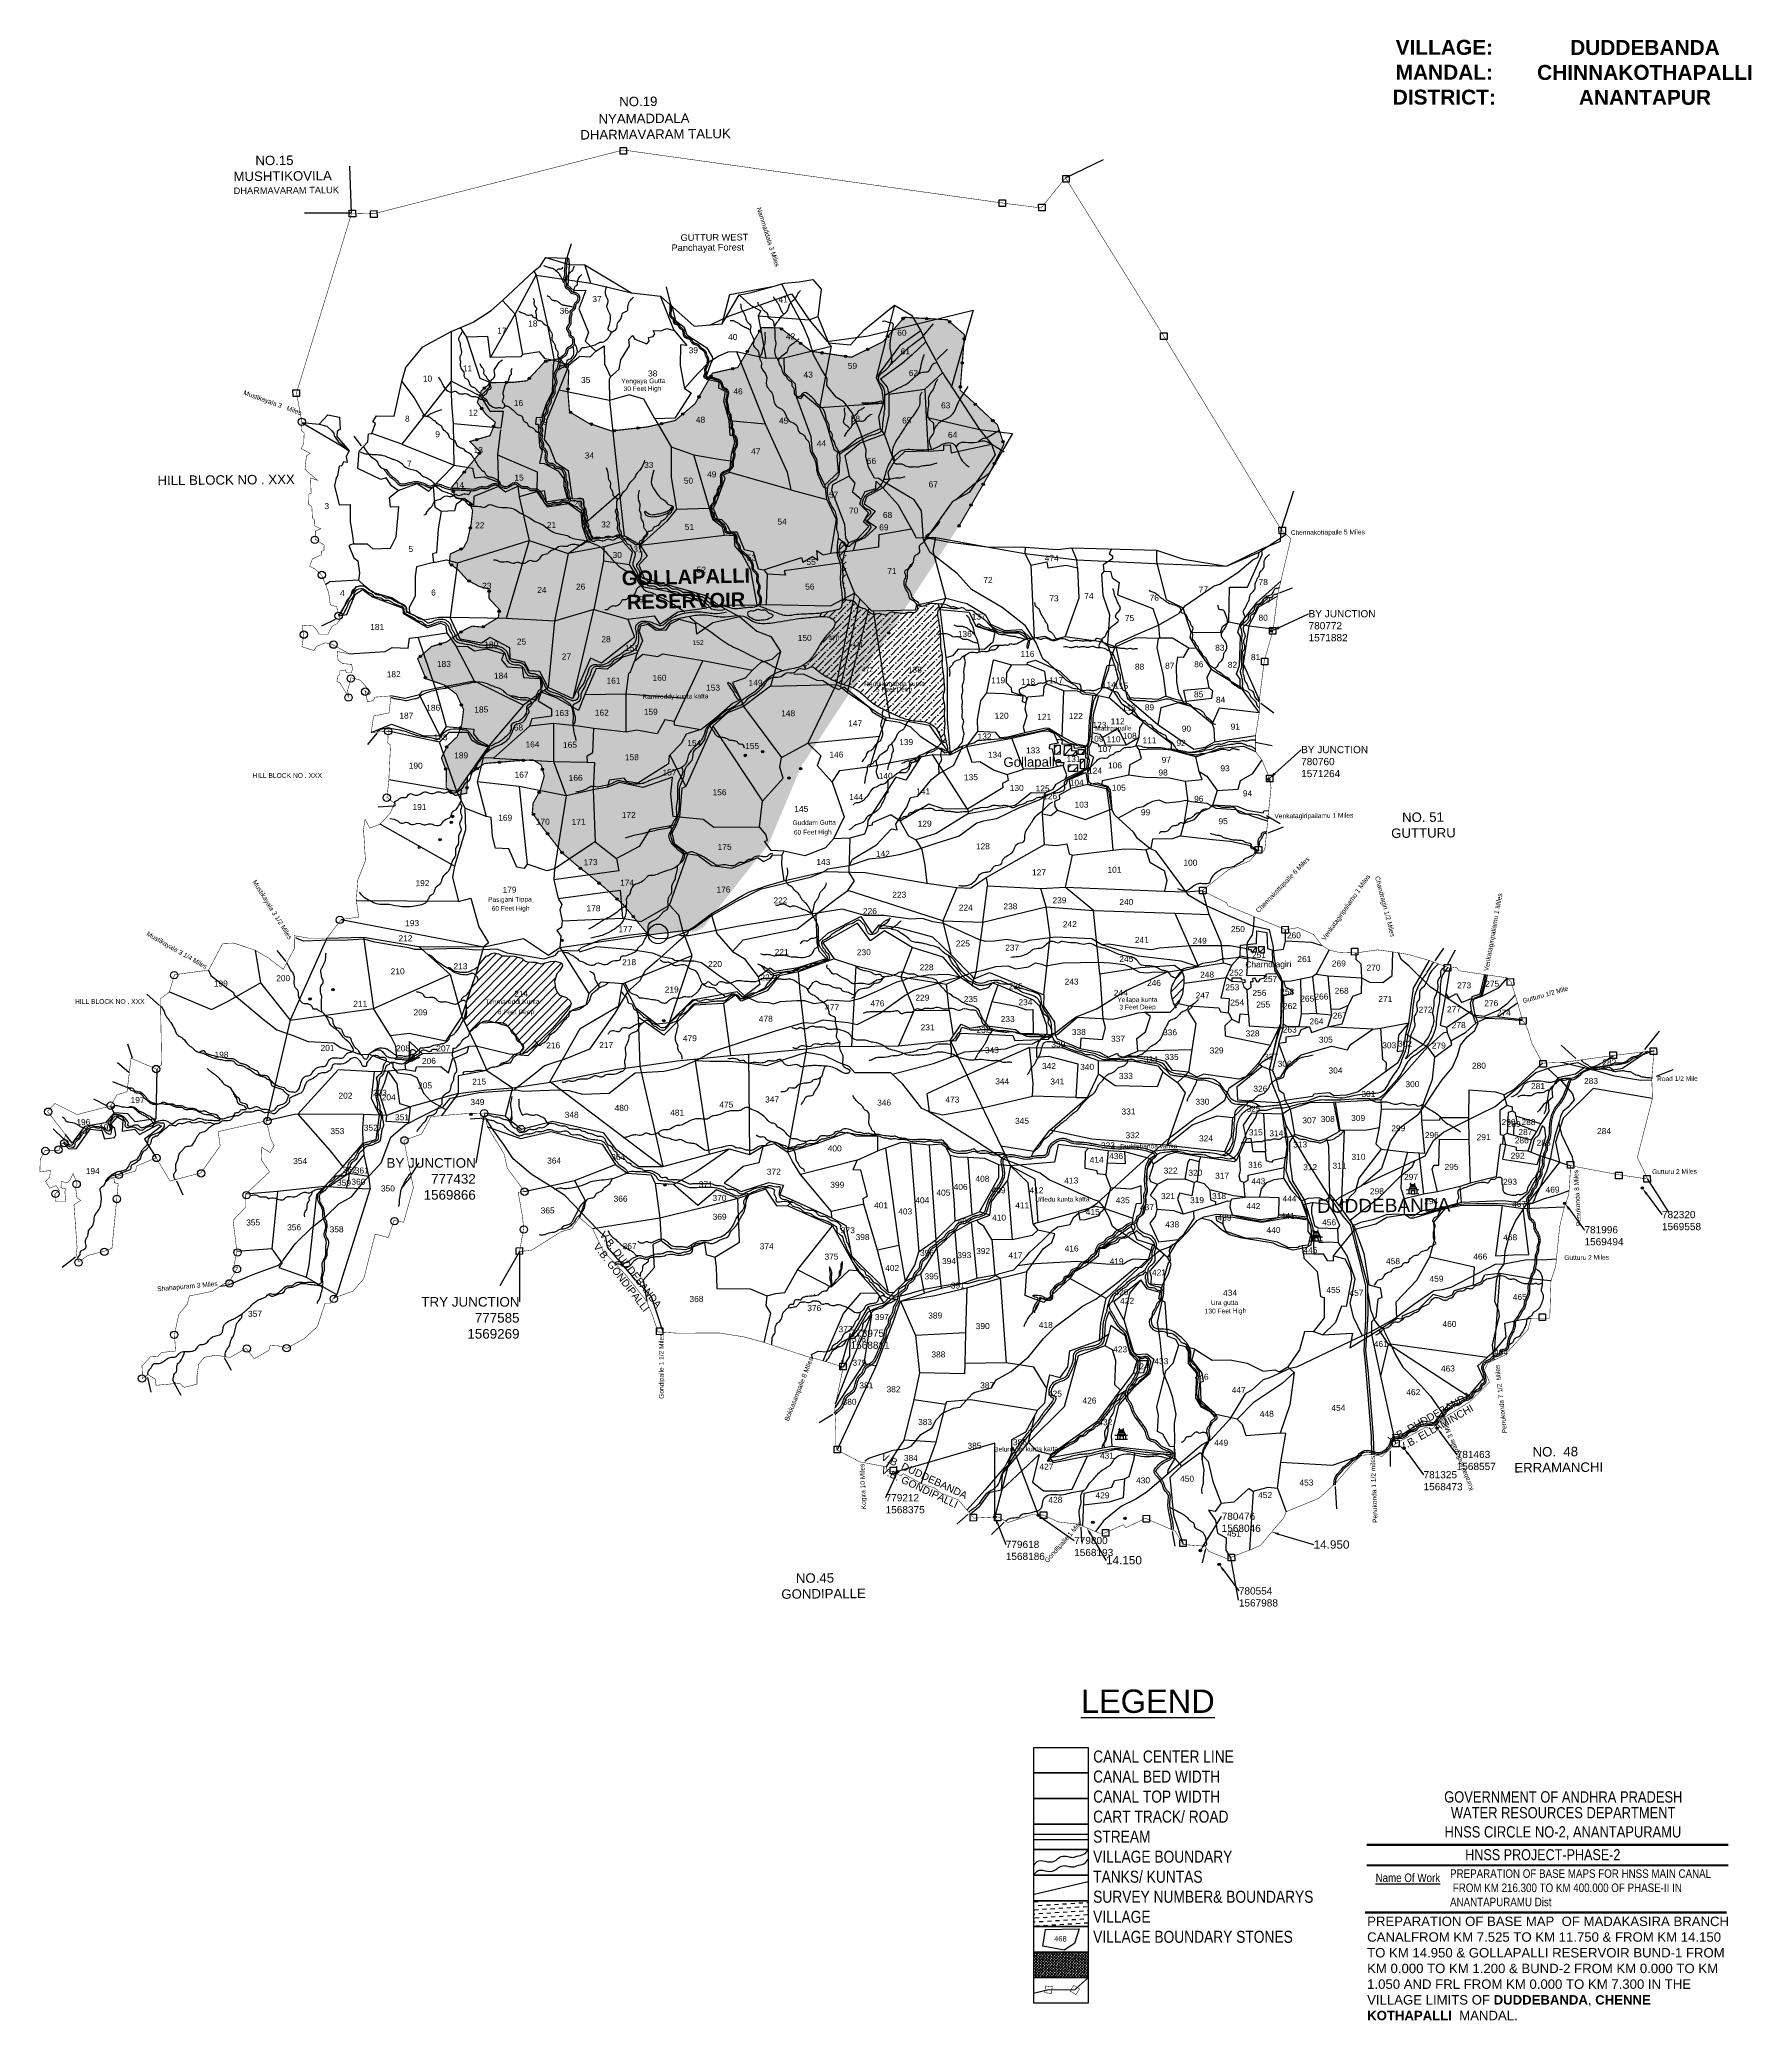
# Model space of a CAD drawing. Header units: inches. Extents: x 775633 to 782774, y 1566086 to 1574350.
import ezdxf
from ezdxf import colors
from ezdxf.entities.mleader import LeaderData, LeaderLine
from ezdxf.enums import TextEntityAlignment as Align
from ezdxf.math import Vec2, Vec3

# ---------------------------------------------------------------- set-up
doc = ezdxf.new("R2010")
doc.units = ezdxf.units.IN
doc.header["$MEASUREMENT"] = 0
doc.header["$PDMODE"] = 32
doc.header["$PDSIZE"] = 10
doc.linetypes.add('ACAD_ISO02W100', pattern=[15, 12, -3])
for name, color, linetype in [('FRAME 025', 7, 'Continuous'), ('PAPER SIZE', 10, 'Continuous'), ('PLOT', 7, 'Continuous'), ('PLOT NO', 7, 'Continuous'), ('ROADS', 6, 'Continuous'), ('STREAM', 4, 'Continuous'), ('STREAM FLOW', 5, 'Continuous'), ('TABLE', 7, 'Continuous'), ('tank', 4, 'Continuous'), ('TITLEBLOCK', 7, 'Continuous'), ('VILLAGE', 30, 'Continuous'), ('VILLAGE BOUNDARY', 5, 'Continuous'), ('VILLAGE BOUNDRY', 5, 'Continuous'), ('VILLAGE NAME', 1, 'Continuous'), ('VILLAGE STONES', 1, 'Continuous')]:
    doc.layers.add(name, color=color, linetype=linetype)
doc.styles.add('A', font='arial.ttf')
doc.styles.add('ARIALN', font='ARIALN.TTF')
doc.styles.add('Gen-Text', font='arialbd.ttf', dxfattribs={"height": 2.5})
doc.styles.get("Standard").update_dxf_attribs({"font": 'arial.ttf'})
doc.linetypes.add('DOTS', pattern='A,1e-06,-3,["●",Standard,S=3,R=0,X=-1.25,Y=-1.25],-3', length=6.000001)
doc.dimstyles.get("Standard").update_dxf_attribs({"dimtxt": 0.18, "dimasz": 15, "dimexe": 0.18, "dimexo": 0.0625, "dimgap": 0.09, "dimtad": 0, "dimtih": 1, "dimtoh": 1, "dimdec": 4, "dimzin": 0, "dimdsep": 46, "dimtxsty": 'Standard', "dimcen": 0.09, "dimadec": 0, "dimazin": 0, "dimtfac": 1, "dimtdec": 4, "dimtofl": 0, "dimtmove": 0, "dimatfit": 3, "dimfxl": 1, "dimtolj": 1, "dimtzin": 0, "dimarcsym": 0})
pattern_1 = [(45.510009, (-725882.885, -1537707.97), (-17.59028522, 17.27988591), [])]
pattern_2 = [(45.510009, (-725882.885, -1537707.97), (9.48713635, 36.04716379), [46.23358376, -9.24671675, 0, -9.24671675])]

msp = doc.modelspace()

# ---------------------------------------------------------------- hatches: boundary and pattern name
at = {"layer": 'PLOT'}
h = msp.add_hatch(dxfattribs=at)
h.set_pattern_fill('ANSI31', color=256, scale=197.263291, angle=0.51001, style=0)
h.set_pattern_definition(pattern_1)
h.paths.add_polyline_path([(779991.9, 1571347.3), (779975.7, 1571347.2), (779976, 1571307.6), (779992.3, 1571307.8)])
h.paths.add_polyline_path([(779989.4, 1571388.2), (779966.1, 1571388), (779966.2, 1571367.4), (779989.6, 1571367.6)])
h.paths.add_polyline_path([(779958.1, 1571383.2), (779938.5, 1571383), (779938.3, 1571405.1), (779908.2, 1571404.9), (779907.1, 1571362.5), (779958.3, 1571362.9)])
h.paths.add_polyline_path([(779890.3, 1571406), (779867.4, 1571405.8), (779867.8, 1571367.7), (779890.7, 1571367.9)])
h.paths.add_polyline_path([(779962.8, 1571324.8), (779925.9, 1571324.5), (779926.1, 1571295.9), (779963.1, 1571296.2)])
h = msp.add_hatch(dxfattribs=at)
h.set_pattern_fill('ANSI31', color=256, scale=197.263291, angle=0.51001, style=0)
h.set_pattern_definition(pattern_1)
h.paths.add_polyline_path([(780727.5, 1570545.1), (780727.6, 1570537.6), (780741.7, 1570537.8), (780741.5, 1570566.2), (780718.3, 1570566), (780719.6, 1570545)])
h.paths.add_polyline_path([(780688.7, 1570552.3), (780688.8, 1570542.5), (780708.7, 1570542.7), (780708.5, 1570564.5), (780676.4, 1570564.2), (780676.5, 1570552.2)])
h.paths.add_polyline_path([(780691.9, 1570515.1), (780748, 1570515.6), (780747.7, 1570545.9), (780691.7, 1570545.4)], flags=9)
at = {"layer": 'STREAM'}
h = msp.add_hatch(dxfattribs=at)
h.set_pattern_fill('ANSI36', color=4, scale=147.947468, angle=0.51001, style=0)
h.set_pattern_definition(pattern_2)
edge = h.paths.add_edge_path()
edge.add_spline(control_points=[(778888.1, 1571942.2), (778906.1, 1571943.6), (778929.5, 1571943.9), (778965.5, 1571909.7), (778904.7, 1571860), (778880.7, 1571808.2), (778850.1, 1571763.8), (778828.7, 1571745.6), (778819.8, 1571740.2)], knot_values=[687.447545, 687.447545, 687.447545, 687.447545, 713.665936, 721.275201, 755.984985, 793.890743, 819.626943, 835.63281, 835.63281, 835.63281, 835.63281], degree=3, periodic=0)
edge.add_spline(control_points=[(778819.8, 1571740.2), (778822.7, 1571734.7), (778825.5, 1571729.2), (778828.4, 1571723.6)], knot_values=[0.02621, 0.02621, 0.02621, 0.02621, 9.458911, 9.458911, 9.458911, 9.458911], degree=3, periodic=0)
edge.add_spline(control_points=[(778828.4, 1571723.6), (778829.1, 1571723.7), (778838.2, 1571725.1), (778857.5, 1571742.4), (778877.5, 1571715.4), (778900.7, 1571700.5), (778923.5, 1571689.1), (778943.8, 1571676.1), (778955.2, 1571670.9), (778958.5, 1571669.5)], knot_values=[570.409542, 570.409542, 570.409542, 570.409542, 571.443874, 583.94074, 602.494241, 609.637934, 627.056029, 640.737521, 646.218683, 646.218683, 646.218683, 646.218683], degree=3, periodic=0)
edge.add_line((778958.5, 1571669.5), (779025.9, 1572008.6))
edge.add_spline(control_points=[(779025.9, 1572008.6), (779016.3, 1572012.9), (778997.4, 1572008.1), (778993.1, 1572017.6), (778992.6, 1572019.6)], knot_values=[132.692268, 132.692268, 132.692268, 132.692268, 148.649129, 152.018039, 152.018039, 152.018039, 152.018039], degree=3, periodic=0)
edge.add_spline(control_points=[(778999, 1572232.4), (778992.1, 1572242.4), (778978.9, 1572261.8), (778964.8, 1572221.1), (778968.7, 1572194.5), (778982.8, 1572167.1), (778982.6, 1572140.4), (778983.9, 1572109.8), (778981.4, 1572074.3), (778994.3, 1572047.5), (778991.3, 1572025.2), (778992.6, 1572019.6)], knot_values=[0, 0, 0, 0, 13.578715, 26.149586, 45.604419, 58.659128, 71.094301, 85.623333, 105.747773, 122.958228, 132.692268, 132.692268, 132.692268, 132.692268], degree=3, periodic=0)
edge.add_line((778992.6, 1572019.6), (778982.5, 1572014.1))
edge.add_spline(control_points=[(778982.5, 1572014.1), (778983, 1571999.3), (778982.7, 1571976.3), (778941.5, 1571968), (778916.1, 1571962.1), (778894.6, 1571958.8)], knot_values=[134.266762, 134.266762, 134.266762, 134.266762, 154.593327, 160.775475, 194.570779, 194.570779, 194.570779, 194.570779], degree=3, periodic=0)
edge.add_spline(control_points=[(778894.6, 1571958.8), (778892.4, 1571953.3), (778890.3, 1571947.8), (778888.1, 1571942.2)], knot_values=[0, 0, 0, 0, 9.008784, 9.008784, 9.008784, 9.008784], degree=3, periodic=0)
h = msp.add_hatch(dxfattribs=at)
h.set_pattern_fill('ANSI36', color=4, scale=147.947468, angle=0.51001, style=0)
h.set_pattern_definition(pattern_2)
edge = h.paths.add_edge_path()
edge.add_spline(control_points=[(779047.8, 1571986.3), (779046.6, 1571987.1), (779038.7, 1571993.4), (779034.2, 1572004.9), (779025.9, 1572008.6)], knot_values=[152.018039, 152.018039, 152.018039, 152.018039, 154.250796, 167.950572, 167.950572, 167.950572, 167.950572], degree=3, periodic=0)
edge.add_line((779025.9, 1572008.6), (778958.5, 1571669.5))
edge.add_spline(control_points=[(778958.5, 1571669.5), (778964.3, 1571667.1), (778970.3, 1571664.9), (778976.4, 1571662.9)], knot_values=[646.218683, 646.218683, 646.218683, 646.218683, 655.842934, 655.842934, 655.842934, 655.842934], degree=3, periodic=0)
edge.add_line((778976.4, 1571662.9), (779047.8, 1571986.3))
edge = h.paths.add_edge_path()
edge.add_spline(control_points=[(779089.1, 1571966.4), (779087.3, 1571968), (779075, 1571978.4), (779058, 1571979.2), (779047.8, 1571986.3)], knot_values=[167.950572, 167.950572, 167.950572, 167.950572, 171.342991, 190.938773, 190.938773, 190.938773, 190.938773], degree=3, periodic=0)
edge.add_line((779047.8, 1571986.3), (778976.4, 1571662.9))
edge.add_spline(control_points=[(778976.4, 1571662.9), (778987.1, 1571659.3), (778998, 1571656.1), (779008.6, 1571652.3)], knot_values=[655.842934, 655.842934, 655.842934, 655.842934, 672.921516, 672.921516, 672.921516, 672.921516], degree=3, periodic=0)
edge.add_line((779008.6, 1571652.3), (779089.1, 1571966.4))
edge = h.paths.add_edge_path()
edge.add_spline(control_points=[(779111.9, 1571953.2), (779109.9, 1571953.1), (779101.4, 1571953.8), (779094.7, 1571961.3), (779089.1, 1571966.4)], knot_values=[190.938773, 190.938773, 190.938773, 190.938773, 194.244984, 205.157883, 205.157883, 205.157883, 205.157883], degree=3, periodic=0)
edge.add_line((779089.1, 1571966.4), (779008.6, 1571652.3))
edge.add_spline(control_points=[(779008.6, 1571652.3), (779017.3, 1571649.2), (779044, 1571638.3), (779077.9, 1571607.7), (779119.2, 1571570.9), (779153.3, 1571555.8), (779172.5, 1571546.5), (779174.1, 1571545.8)], knot_values=[672.921516, 672.921516, 672.921516, 672.921516, 686.852788, 717.099259, 741.079565, 770.724284, 773.352083, 773.352083, 773.352083, 773.352083], degree=3, periodic=0)
edge.add_line((779174.1, 1571545.8), (779111.9, 1571953.2))
edge = h.paths.add_edge_path()
edge.add_spline(control_points=[(779174.1, 1571545.8), (779196.6, 1571534.9), (779237, 1571514), (779292, 1571506), (779332.4, 1571503.4), (779371, 1571485.4), (779388.1, 1571451.3), (779399.2, 1571417.4), (779419.5, 1571418), (779409.1, 1571442.5), (779406.7, 1571466.4), (779413.5, 1571500.3), (779404.6, 1571535.1), (779414.1, 1571570.9), (779398.4, 1571605.8), (779412.2, 1571638), (779405.4, 1571670.3), (779406.2, 1571705.6), (779395.7, 1571738.8), (779402.6, 1571773.9), (779391.8, 1571808.7), (779392.7, 1571848.9), (779390.7, 1571893.4), (779383.3, 1571931.3), (779377.9, 1571962), (779385.4, 1571973.9), (779388.6, 1571976.8)], knot_values=[773.352083, 773.352083, 773.352083, 773.352083, 811.028354, 842.146471, 856.955096, 872.532582, 903.771001, 915.1759, 919.35658, 927.724763, 942.901425, 961.862568, 977.117034, 996.856755, 1015.828506, 1031.112217, 1046.875976, 1064.894971, 1084.833971, 1098.354387, 1118.03875, 1138.846098, 1159.388768, 1185.353357, 1198.466589, 1204.834587, 1204.834587, 1204.834587, 1204.834587], degree=3, periodic=0)
edge.add_line((779388.6, 1571976.8), (779382.3, 1571996.4))
edge.add_spline(control_points=[(779382.3, 1571996.4), (779381.4, 1571996.5), (779367.9, 1571997.2), (779345.3, 1572002.9), (779325.3, 1571985.3), (779309.4, 1571986.2), (779306, 1571989.3), (779305.7, 1571989.7)], knot_values=[106.949965, 106.949965, 106.949965, 106.949965, 108.29655, 126.582709, 139.68708, 146.396615, 147.142219, 147.142219, 147.142219, 147.142219], degree=3, periodic=0)
edge.add_spline(control_points=[(779305.7, 1571989.7), (779302.4, 1571988.7), (779299.2, 1571987.7), (779295.9, 1571986.8)], knot_values=[0, 0, 0, 0, 5.156974, 5.156974, 5.156974, 5.156974], degree=3, periodic=0)
edge.add_spline(control_points=[(779295.9, 1571986.8), (779296.2, 1571985.9), (779297.8, 1571979.5), (779296.6, 1571967.3), (779281.4, 1571956), (779264, 1571964.3), (779245.6, 1571956.2), (779222.6, 1571955.8), (779202.1, 1571961.3), (779180.1, 1571963.3), (779164.1, 1571943.3), (779138.8, 1571961.1), (779119.5, 1571953.4), (779111.9, 1571953.2)], knot_values=[205.157883, 205.157883, 205.157883, 205.157883, 206.518721, 215.049171, 222.089547, 231.620474, 240.807048, 251.431764, 265.910247, 273.643959, 283.022729, 298.388392, 310.577516, 310.577516, 310.577516, 310.577516], degree=3, periodic=0)
edge.add_line((779111.9, 1571953.2), (779174.1, 1571545.8))
h = msp.add_hatch(dxfattribs=at)
h.set_pattern_fill('ANSI31', color=256, scale=197.263291, angle=0.51001, style=0)
h.set_pattern_definition(pattern_1)
edge = h.paths.add_edge_path()
edge.add_line((777658.1, 1570505.4), (777644.8, 1570516.8))
edge.add_line((777644.8, 1570516.8), (777612.4, 1570525.4))
edge.add_line((777612.4, 1570525.4), (777581.4, 1570527.2))
edge.add_line((777581.4, 1570527.2), (777562.8, 1570526.9))
edge.add_line((777562.8, 1570526.9), (777547.3, 1570535))
edge.add_line((777547.3, 1570535), (777530.6, 1570539))
edge.add_line((777530.6, 1570539), (777517.8, 1570536.8))
edge.add_line((777517.8, 1570536.8), (777503.4, 1570527.6))
edge.add_line((777503.4, 1570527.6), (777497.7, 1570527.6))
edge.add_line((777497.7, 1570527.6), (777466.8, 1570491.4))
edge.add_line((777466.8, 1570491.4), (777454.9, 1570457.8))
edge.add_line((777454.9, 1570457.8), (777451.4, 1570447.1))
edge.add_spline(control_points=[(777451.4, 1570447.1), (777452.3, 1570446.1), (777458.9, 1570439.2), (777467.1, 1570422.4), (777444.5, 1570408.5), (777436.3, 1570396.1), (777432.1, 1570389.1)], knot_values=[33.524369, 33.524369, 33.524369, 33.524369, 35.353345, 46.239915, 56.854144, 69.339971, 69.339971, 69.339971, 69.339971], degree=3, periodic=0)
edge.add_line((777432.1, 1570389.1), (777413.1, 1570331.6))
edge.add_line((777413.1, 1570331.6), (777414.7, 1570307.7))
edge.add_line((777414.7, 1570307.7), (777413.7, 1570303.3))
edge.add_spline(control_points=[(777413.7, 1570303.3), (777415, 1570292.2), (777416.7, 1570277.6), (777407.2, 1570266.9), (777405, 1570264.3), (777404.5, 1570263.6)], knot_values=[182.670302, 182.670302, 182.670302, 182.670302, 198.859787, 202.767554, 204.022959, 204.022959, 204.022959, 204.022959], degree=3, periodic=0)
edge.add_line((777404.5, 1570263.6), (777403.4, 1570258.7))
edge.add_line((777403.4, 1570258.7), (777425.1, 1570208.9))
edge.add_line((777425.1, 1570208.9), (777426.1, 1570206.9))
edge.add_line((777426.1, 1570206.9), (777427.9, 1570208.5))
edge.add_spline(control_points=[(777427.9, 1570208.5), (777429.4, 1570212.1), (777434.5, 1570220.2), (777443.3, 1570224.2), (777448.4, 1570226.9)], knot_values=[50.929509, 50.929509, 50.929509, 50.929509, 56.597491, 65.267659, 65.267659, 65.267659, 65.267659], degree=3, periodic=0)
edge.add_line((777448.4, 1570226.9), (777469.4, 1570245.7))
edge.add_line((777469.4, 1570245.7), (777470.7, 1570245.8))
edge.add_spline(control_points=[(777470.7, 1570245.8), (777472.6, 1570247), (777476.9, 1570249.5), (777485.9, 1570254.2), (777498.5, 1570256.9), (777513.9, 1570255.6), (777524.4, 1570250.2), (777531, 1570249.4), (777532.5, 1570249.3)], knot_values=[80.13486, 80.13486, 80.13486, 80.13486, 83.528287, 87.688079, 95.537484, 102.746891, 110.761026, 112.98682, 112.98682, 112.98682, 112.98682], degree=3, periodic=0)
edge.add_line((777532.5, 1570249.3), (777533.6, 1570249.3))
edge.add_line((777533.6, 1570249.3), (777534.1, 1570249.2))
edge.add_spline(control_points=[(777534.1, 1570249.2), (777539.6, 1570249), (777549.8, 1570250.2), (777564.7, 1570248.2), (777577.5, 1570243.2), (777582.9, 1570236.3), (777585.2, 1570233.5)], knot_values=[113.79901, 113.79901, 113.79901, 113.79901, 122.284608, 128.922273, 136.746786, 142.18568, 142.18568, 142.18568, 142.18568], degree=3, periodic=0)
edge.add_line((777585.2, 1570233.5), (777587.3, 1570232.9))
edge.add_line((777587.3, 1570232.9), (777615.4, 1570202.3))
edge.add_line((777615.4, 1570202.3), (777639.2, 1570164.8))
edge.add_spline(control_points=[(777639.1, 1570164.9), (777639.2, 1570164.9), (777641.2, 1570163.5), (777646.2, 1570157.8), (777650.7, 1570150.3), (777651.2, 1570145.4)], knot_values=[187.683855, 187.683855, 187.683855, 187.683855, 187.781755, 191.461105, 199.256263, 199.256263, 199.256263, 199.256263], degree=3, periodic=0)
edge.add_line((777651.2, 1570145.4), (777652.3, 1570143.6))
edge.add_line((777652.3, 1570143.6), (777651.1, 1570142))
edge.add_spline(control_points=[(777651.1, 1570142), (777650.6, 1570138.8), (777646.5, 1570132.2), (777641.1, 1570126.9), (777637.9, 1570124.7)], knot_values=[201.036522, 201.036522, 201.036522, 201.036522, 206.20274, 212.160846, 212.160846, 212.160846, 212.160846], degree=3, periodic=0)
edge.add_line((777637.9, 1570124.7), (777637.4, 1570124))
edge.add_line((777637.4, 1570124), (777640.7, 1570117.7))
edge.add_spline(control_points=[(777640.7, 1570117.7), (777646.3, 1570119.1), (777655.8, 1570121.5), (777668.3, 1570127.9), (777674.4, 1570133.1), (777677.4, 1570135.6)], knot_values=[55.605786, 55.605786, 55.605786, 55.605786, 64.401819, 70.808405, 76.633629, 76.633629, 76.633629, 76.633629], degree=3, periodic=0)
edge.add_line((777677.4, 1570135.6), (777695.5, 1570152.5))
edge.add_line((777695.5, 1570152.5), (777737.6, 1570193.5))
edge.add_line((777737.6, 1570193.5), (777771.8, 1570224.3))
edge.add_line((777771.8, 1570224.3), (777801, 1570257.5))
edge.add_line((777801, 1570257.5), (777844.5, 1570311.4))
edge.add_line((777844.5, 1570311.4), (777850, 1570328.4))
edge.add_line((777850, 1570328.4), (777846.4, 1570340))
edge.add_line((777846.4, 1570340), (777831.6, 1570353.1))
edge.add_line((777831.6, 1570353.1), (777801.3, 1570362.7))
edge.add_line((777801.3, 1570362.7), (777793.1, 1570373.4))
edge.add_line((777793.1, 1570373.4), (777786.8, 1570386.3))
edge.add_line((777786.8, 1570386.3), (777780.6, 1570420.1))
edge.add_line((777780.6, 1570420.1), (777790.9, 1570451.4))
edge.add_line((777790.9, 1570451.4), (777801.4, 1570464.3))
edge.add_line((777801.4, 1570464.3), (777814.5, 1570485.3))
edge.add_line((777814.5, 1570485.3), (777811.6, 1570496.7))
edge.add_line((777811.6, 1570496.7), (777785.1, 1570505.4))
edge.add_line((777785.1, 1570505.4), (777764.6, 1570503.5))
edge.add_line((777764.6, 1570503.5), (777728.5, 1570494.1))
edge.add_line((777728.5, 1570494.1), (777713.9, 1570496.6))
edge.add_line((777713.9, 1570496.6), (777702.7, 1570500.2))
edge.add_line((777702.7, 1570500.2), (777686.4, 1570501.1))
edge.add_line((777686.4, 1570501.1), (777669.3, 1570501.9))
edge.add_line((777669.3, 1570501.9), (777658.1, 1570505.4))
h.paths.add_polyline_path([(777538.3, 1570270.8), (777702.6, 1570272.2), (777702.3, 1570310.2), (777538, 1570308.7)], flags=24)
h.paths.add_polyline_path([(777488.5, 1570319.7), (777731.4, 1570321.8), (777731.1, 1570351.9), (777488.3, 1570349.7)], flags=24)
h.paths.add_polyline_path([(777600, 1570346.2), (777683.8, 1570346.9), (777683.4, 1570391.5), (777599.6, 1570390.8)], flags=24)
h = msp.add_hatch(dxfattribs=at)
h.set_pattern_fill('ANSI31', color=256, scale=197.263291, angle=0.51001, style=0)
h.set_pattern_definition(pattern_1)
edge = h.paths.add_edge_path()
edge.add_spline(control_points=[(780398.6, 1570463.9), (780390.9, 1570456.7), (780380.6, 1570446.1), (780367.7, 1570422.8), (780356.3, 1570403), (780353.1, 1570375.4), (780356.9, 1570350.2), (780363.8, 1570328.7), (780370.4, 1570317.5), (780372.1, 1570314.7)], knot_values=[6.285613, 6.285613, 6.285613, 6.285613, 37.626571, 50.464844, 86.081296, 104.804633, 132.655722, 161.894937, 171.727102, 171.727102, 171.727102, 171.727102], degree=3, periodic=0)
edge.add_line((780372.1, 1570314.7), (780385, 1570327.6))
edge.add_line((780385, 1570327.6), (780402.1, 1570368.1))
edge.add_line((780402.1, 1570368.1), (780408.5, 1570413.7))
edge.add_line((780408.5, 1570413.7), (780408.2, 1570440.1))
edge.add_line((780408.2, 1570440.1), (780400, 1570462.9))
edge.add_line((780400, 1570462.9), (780398.6, 1570463.9))
at = {"layer": 'tank'}
h = msp.add_hatch(dxfattribs=at)
h.set_pattern_fill('DASH', color=256, scale=120, angle=3.54054, style=0)
h.set_pattern_definition([(3.5405362, (9849.894, 587.076), (14.04504994, 15.89769078), [15, -15])])
h.paths.add_polyline_path([(779594.4, 1572536.9), (779655.6, 1572661.6), (779629.2, 1572742.2), (779473.3, 1572887.4), (779491.6, 1573118.4), (779419.7, 1573181), (779240.1, 1573191.3), (779152.3, 1573089.8), (779020.2, 1573024.4), (778851.7, 1573049.6), (778722.8, 1573146.8), (778645.8, 1573148.4), (778545.5, 1572981.6), (778440.3, 1572958.1), (778367.3, 1572830.6), (778284.9, 1572760.7), (778168.3, 1572733.7), (778018.6, 1572716.9), (777922.7, 1572749.4), (777843.5, 1572796.9), (777837.2, 1572877.9), (777840.3, 1572969.1), (777804.4, 1573019.3), (777741.9, 1573007.3), (777666.3, 1572926.3), (777607.8, 1572919.7), (777515.5, 1572918.5), (777475.6, 1572884.5), (777458.8, 1572836), (777495.1, 1572785.6), (777534.5, 1572752.9), (777511.9, 1572697.4), (777427.6, 1572672.8), (777472.5, 1572629.1), (777353.9, 1572484.6), (777352.4, 1572483), (777366.5, 1572440.8), (777425.9, 1572419.5), (777439.3, 1572384.3), (777432.8, 1572326.3), (777417.4, 1572259.2), (777401.3, 1572229.2), (777346.2, 1572203.5), (777341.9, 1572164.4), (777378.2, 1572138.2), (777417.5, 1572094.8), (777466.9, 1572068.1), (777508.5, 1572057.1), (777507.7, 1572018.2), (777550.9, 1571971.7), (777547, 1571939.2), (777481.3, 1571898.7), (777437, 1571902.4), (777408, 1571888.9), (777379.4, 1571870.1), (777329.5, 1571836), (777268.5, 1571817.6), (777210.1, 1571766.7), (777244.2, 1571683.3), (777321.7, 1571656.9), (777371.6, 1571619.3), (777401.8, 1571553.9), (777394, 1571492.1), (777375.7, 1571441.9), (777333.6, 1571402), (777309.2, 1571352.4), (777329.5, 1571300.1), (777329.2, 1571229), (777366.4, 1571195.8), (777414.9, 1571205.5), (777418.3, 1571278.6), (777488.9, 1571329.4), (777624.6, 1571341.1), (777691, 1571344.5), (777725.3, 1571323.8), (777738.3, 1571277.6), (777720.6, 1571215.8), (777691.9, 1571164.2), (777688.6, 1571124.2), (777721.1, 1571076.4), (777766.9, 1571016.8), (777813.8, 1570955.9), (777875.1, 1570903.6), (777924.1, 1570865.3), (777988.9, 1570812.4), (777995.2, 1570806.6), (778067.7, 1570740.6), (778171.8, 1570615.1), (778321.8, 1570624.7), (778372.2, 1570629.7), (778403.4, 1570647.2), (778456.1, 1570716.6), (778673.1, 1570991.5), (778809.5, 1571316), (779200.9, 1571911.6), (779469, 1572321)])
h.paths.add_polyline_path([(778043.2, 1572147.2), (778599, 1572159.6), (778603.3, 1571966.5), (778047.5, 1571954.1)], flags=24)
h = msp.add_hatch(dxfattribs=at)
h.set_pattern_fill('DASH', color=256, scale=135.582282, angle=3.54054, style=0)
h.set_pattern_definition([(3.5405362, (-83092.865, -327171.78), (15.86883272, 17.96204333), [16.9477853, -16.9477853])])
h.paths.add_polyline_path([(779780.2, 1566584.4), (780007.8, 1566584.4), (780007.8, 1566477.6), (779780.2, 1566477.6)])
at = {"layer": 'VILLAGE', "linetype": 'Continuous'}
h = msp.add_hatch(dxfattribs=at)
h.set_pattern_fill('SACNCR', color=256, scale=91.066077, angle=1.53032, style=0)
h.set_pattern_definition([(46.53031993, (-83092.865, -327171.78), (-6.195952587, 5.873511137), []), (46.53031993, (-83086.83, -327171.619), (-6.195952587, 5.873511137), [0, -8.537444673])])
h.paths.add_polyline_path([(779780.2, 1566370.9), (780007.8, 1566370.9), (780007.8, 1566264.1), (779780.2, 1566264.1)])

# ---------------------------------------------------------------- linework, layer by layer
at = {"color": 5, "const_width": 5}
msp.add_lwpolyline([(778172.2, 1570614.6), (778067.7, 1570740.6), (777995.2, 1570806.6), (777988.9, 1570812.4), (777924.1, 1570865.3), (777875.1, 1570903.6), (777813.8, 1570955.9), (777766.9, 1571016.8), (777721.1, 1571076.4), (777688.6, 1571124.2), (777691.9, 1571164.2), (777720.6, 1571215.8), (777738.3, 1571277.6), (777725.3, 1571323.8), (777691, 1571344.5), (777624.6, 1571341.1), (777488.9, 1571329.4), (777418.3, 1571278.6), (777414.9, 1571205.5), (777366.4, 1571195.8), (777329.2, 1571229), (777329.5, 1571300.1), (777309.2, 1571352.4), (777333.6, 1571402), (777375.7, 1571441.9), (777394, 1571492.1), (777401.8, 1571553.9), (777371.6, 1571619.3), (777321.7, 1571656.9), (777244.2, 1571683.3), (777210.1, 1571766.7), (777268.5, 1571817.6), (777329.5, 1571836), (777379.4, 1571870.1), (777408, 1571888.9), (777437, 1571902.4), (777481.3, 1571898.7), (777547, 1571939.2), (777550.9, 1571971.7), (777507.7, 1572018.2), (777508.5, 1572057.1), (777466.9, 1572068.1), (777417.5, 1572094.8), (777378.2, 1572138.2), (777341.9, 1572164.4), (777346.2, 1572203.5), (777401.3, 1572229.2), (777417.4, 1572259.2), (777432.8, 1572326.3), (777439.3, 1572384.3), (777425.9, 1572419.5), (777366.5, 1572440.8), (777352.4, 1572483), (777353.9, 1572484.6), (777472.5, 1572629.1), (777427.6, 1572672.8), (777511.9, 1572697.4), (777534.5, 1572752.9), (777495.1, 1572785.6), (777458.8, 1572836), (777475.6, 1572884.5), (777515.5, 1572918.5), (777607.8, 1572919.7), (777666.3, 1572926.3), (777741.9, 1573007.3), (777804.4, 1573019.3), (777840.3, 1572969.1), (777837.2, 1572877.9), (777843.5, 1572796.9), (777922.7, 1572749.4), (778018.6, 1572716.9), (778168.3, 1572733.7), (778284.9, 1572760.7), (778367.3, 1572830.6), (778440.3, 1572958.1), (778545.5, 1572981.6), (778645.8, 1573148.4), (778722.8, 1573146.8), (778851.7, 1573049.6), (779020.2, 1573024.4), (779152.3, 1573089.8), (779240.1, 1573191.3), (779419.7, 1573181), (779491.6, 1573118.4), (779473.3, 1572887.4), (779629.2, 1572742.2), (779655.6, 1572661.6), (779594.4, 1572536.9), (779469, 1572321)], dxfattribs=at)
at = {"linetype": 'ByBlock', "lineweight": -2, "ltscale": 200}
msp.add_lwpolyline([(779800, 1568193), (779692.5, 1568476.5), (779618, 1568186), (779618, 1568493.5), (779212, 1568375)], dxfattribs=at)
at = {"color": 3}
msp.add_circle((777216.7, 1570978.9), 4.04, dxfattribs=at)
for p in [(778728.2, 1573142.7), (779235.7, 1573186.2), (779333.2, 1573185.9), (779429.8, 1573172.2), (778637.4, 1573134.5), (778808, 1573082.5), (779087.3, 1573057.6), (779170.3, 1573110.6), (779490.2, 1573100.4), (777744.8, 1573007.8), (777827.3, 1572987.3), (778524.4, 1572976.9), (778585.9, 1573048.8), (778896.5, 1573042.9), (778995.4, 1573028.1), (779482.3, 1573000.7), (777488.8, 1572895.8), (777580.4, 1572919.3), (777675.7, 1572936.3), (777837.7, 1572891.6), (778433.5, 1572946.1), (779474.4, 1572901), (777477, 1572810.6), (778383.8, 1572859.3), (779536.5, 1572828.5), (777527.7, 1572736.3), (777847.9, 1572794.3), (777934.8, 1572745.3), (778129.4, 1572729.4), (778227.6, 1572747.4), (778316.3, 1572787.4), (779609.7, 1572760.3), (777456.2, 1572681.1), (778030, 1572718.2), (779652, 1572672.5), (777467.7, 1572623.2), (779616.6, 1572582.1), (777404.2, 1572545.9), (779569.5, 1572493.9), (777358.3, 1572465.5), (777429.8, 1572409.4), (779519.2, 1572407.5), (777429.5, 1572311.8), (779469, 1572321), (777351.5, 1572157.5), (777390.5, 1572224.2), (777424.9, 1572090.8), (777508.3, 1572047.7), (777483.8, 1571900.2), (777550.1, 1571964.8), (777304.6, 1571828.5), (777390.8, 1571877.6), (777221.6, 1571776.7), (777242.2, 1571688.2), (777331.9, 1571649.2), (777392.7, 1571573.6), (777388.5, 1571477), (777331.6, 1571397.9), (777551.3, 1571334.8), (777651, 1571342.4), (777327, 1571306.4), (777458.5, 1571307.6), (777730.7, 1571304.7), (777345.7, 1571214.3), (777416, 1571228.3), (777716.9, 1571209.2), (777350.2, 1571084.1), (777355.4, 1571108.5), (777693.3, 1571117.3), (777303.3, 1571011.6), (777751.9, 1571036.3), (777812.9, 1570957.1), (777889.2, 1570892.5), (777967.3, 1570830.1), (778042.2, 1570763.8), (778109.5, 1570690.2), (778172.2, 1570614.6), (776761.5, 1570346.9)]:
    msp.add_point(p, dxfattribs=at)
for p in [(779175, 1571874, 36), (778577, 1571363, 20), (778650, 1571379, 18), (778759, 1571269, 17), (778808, 1571308, 35), (777812, 1570592, 13), (777812, 1570592, 14)]:
    msp.add_point(p)
at = {"color": 1, "linetype": 'ByBlock', "lineweight": -2, "ltscale": 200}
for p in [(780772, 1571882), (780760, 1571264), (777432, 1569866), (782320, 1569558), (781996, 1569494), (778975, 1568811), (781463, 1568557), (781325, 1568473), (779212, 1568375), (779618, 1568186), (779800, 1568193), (780476, 1568046), (780554, 1567988)]:
    msp.add_point(p, dxfattribs=at)
at = {"color": 2}
for p in [(776856.4, 1570385.8), (778237, 1570257, 21), (778242, 1569571), (780161, 1568180, 28), (780027, 1568164, 27)]:
    msp.add_point(p, dxfattribs=at)
at = {"layer": 'FRAME 025', "lineweight": -3, "const_width": 9.16}
for points in [[(781170, 1566817.9), (782678.4, 1566817.9)], [(781170, 1566732.3), (782678.4, 1566732.3)], [(781163, 1566536), (782671.4, 1566536)]]:
    msp.add_lwpolyline(points, dxfattribs=at)
at = {"layer": 'PLOT'}
for points in [[(776727.1, 1572752.2), (776799.4, 1572744.8), (776835.4, 1572784.1), (776883.9, 1572774.9), (776886.5, 1572724.6), (776874.5, 1572714.6), (776873.5, 1572693.9), (776924.9, 1572634), (776912.3, 1572610.9), (776916.4, 1572585.5), (776900.3, 1572587.8), (776893.1, 1572571.7), (776882.1, 1572569.7), (776875.5, 1572530), (776869.8, 1572521.9), (776862.5, 1572487.5), (776882, 1572408.8), (776928, 1572410.5), (776929.1, 1572339.5), (776938.8, 1572278.7), (776942.4, 1572246.3), (776999.3, 1572246.1), (777023.3, 1572225.7), (777097, 1572227.4), (777120.1, 1572274.5), (777132.2, 1572399.9), (777097.3, 1572399.6), (777092.8, 1572439.2), (777129.1, 1572468.7), (777100.5, 1572488.1), (777079, 1572520.8), (777056.5, 1572514.6), (776960.3, 1572559.8), (776966, 1572633.2), (777001.6, 1572671.3), (777004.6, 1572705.6), (777018.5, 1572706.4), (777034.2, 1572748.2), (777023.5, 1572754.6), (777037.7, 1572779.4), (777112.2, 1572778.2), (777143.8, 1572923.9), (777161.1, 1572982.1), (777231, 1573067.5), (777349.7, 1573131.9), (777438.7, 1573169.2), (777480.6, 1573195.4), (777517.2, 1573219.6), (777564.1, 1573260.6), (777631.3, 1573323.7), (777695.2, 1573383.7), (777720.9, 1573405.1), (777744.8, 1573440.4), (777839.8, 1573438.2), (777841.6, 1573410.9), (777907.1, 1573409.6), (778102.6, 1573293.7), (778223.5, 1573279.9), (778363.7, 1573154.2), (778480.6, 1573163.4), (778551.2, 1573284.8), (778576.2, 1573289.5), (778601.9, 1573294.4), (778697.4, 1573320.3), (778738.5, 1573333.1), (778801.5, 1573338.9), (778858.4, 1573349.2), (778893.2, 1573308.6), (778879.6, 1573194.5), (778923.9, 1573084.8), (779015.8, 1573076.8), (779073.6, 1573138.9), (779198.9, 1573241.1), (779270.5, 1573200.1), (779309.3, 1573134.2), (779330.3, 1573088.3), (779399.8, 1572959.1), (779553.7, 1572722.4), (779603.9, 1572661.9), (779619.8, 1572616.9), (779510.9, 1572460.5), (779440.8, 1572422.5), (779334.7, 1572272.8), (779372, 1572272.9), (779584.7, 1572232.9), (779744.8, 1572232.5), (779879.6, 1572222.6), (779939.1, 1572229.7), (780292.1, 1572219), (780405, 1572182), (780585, 1572152.6), (780731.8, 1572225.7), (780809.4, 1572256.7), (780813.2, 1572304.3)], [(777513.6, 1573022.7), (777617.4, 1573203.8), (777704.6, 1573366.5), (777932.8, 1573333.3), (777907.1, 1573409.6)], [(777744.8, 1573440.4), (777841.6, 1573410.9), (777836.9, 1573325.2), (777862.1, 1573302.8), (777912.1, 1573304.1), (777882.2, 1573225.8), (777923.2, 1573127.8), (777909.2, 1573091.1), (777954.1, 1573050.2), (777928.3, 1573025.2), (777886.2, 1573028.2), (777840.6, 1572991.8), (777780, 1573010.4)], [(777695.2, 1573383.7), (777704.6, 1573366.5), (777751.6, 1573156.8), (777780, 1573010.4)], [(777932.8, 1573333.3), (778102.6, 1573293.7)], [(778480.6, 1573163.4), (778512.1, 1573286.9), (778697.4, 1573320.3)], [(777564.1, 1573260.6), (777617.4, 1573203.8), (777647.3, 1573035.8)], [(777954.1, 1573050.2), (777988.4, 1573072.5), (777989.9, 1572997.3), (778014.4, 1572942.2), (778050.2, 1572975.2), (778057.2, 1573014.1), (778093.5, 1573071.5), (778090.9, 1573099.1), (778106.7, 1573115.2), (778116.7, 1573099.3), (778166.5, 1573081), (778175.9, 1573092), (778173.5, 1573107.5), (778192.1, 1573110.6), (778198.9, 1573122.1), (778192.3, 1573135.7), (778225.3, 1573135), (778249.9, 1573144.9), (778280.3, 1573135.4), (778223.5, 1573279.9)], [(778270, 1573238.2), (778286.1, 1573177.3), (778322.1, 1573150.3), (778333.6, 1573118), (778416.4, 1573063.8), (778439.2, 1573026.3), (778440.9, 1573014.3)], [(778427.8, 1573158.8), (778510.8, 1573197.5), (778769.8, 1573288.8), (778843.2, 1573179.9), (778918.7, 1573089.6), (779089.2, 1573113.2), (779528.1, 1573220.7), (779436.4, 1572896.4)], [(778551.2, 1573284.8), (778599.3, 1573241.4), (778642.2, 1573218.7), (778631.2, 1573196.8), (778662.9, 1573020.4)], [(779198.9, 1573241.1), (779122.5, 1572939.4), (779146.5, 1572887.6), (779153.6, 1572831.8), (778886.2, 1572813.9)], [(777387.9, 1573147.9), (777413.5, 1573108.8), (777469.7, 1572936.6), (777507.7, 1572921.9), (777508.3, 1572898.6), (777472.6, 1572862), (777350.4, 1572924.1)], [(778631.2, 1573196.8), (778843.6, 1573180), (778879.6, 1573194.5)], [(777349.7, 1573131.9), (777350.4, 1572924.1)], [(777706.6, 1572462.5), (777737.3, 1572468.6), (777745.6, 1572421.4), (777835.9, 1572434.7), (777821.1, 1572485.1), (777820.7, 1572516.6), (777799.4, 1572547.1), (777739.9, 1572579.8), (777719.1, 1572581), (777730.7, 1572633.9), (777719.7, 1572651.8), (777713.6, 1572743.3), (777703.4, 1572744.2), (777705.8, 1572773.6), (777727.9, 1572774.1), (777746.5, 1572827.4), (777772, 1572881.7), (777777.3, 1572986.7), (777780, 1573010.4), (777741.9, 1573017.2), (777718.5, 1573047.6), (777647.3, 1573035.8), (777638.5, 1573025.8), (777513.6, 1573022.7), (777503.1, 1573111), (777413.5, 1573108.8)], [(778280.3, 1573135.4), (778333, 1573074), (778306.8, 1573076.4), (778305.4, 1572989.4), (778324, 1572894.6), (778351.3, 1572876.5), (778282.7, 1572770), (778199.4, 1572768), (778153.2, 1572849.1), (778092.6, 1572867.1), (778009.8, 1572844.2)], [(778324, 1572894.6), (778378.9, 1572956.6), (778427.6, 1573006.3), (778466.9, 1573029.9), (778505.5, 1573047), (778539.9, 1573048.8), (778662.9, 1573020.4), (778739.7, 1573021.3), (778935, 1573070.1), (778923.9, 1573084.8)], [(778935, 1573070.1), (778886.2, 1572813.9), (778820.5, 1572869), (778807.8, 1572851), (778791.1, 1572858.7)], [(779309.3, 1573134.2), (779219.9, 1573071.9), (779122.5, 1572939.4)], [(779330.3, 1573088.3), (779273.8, 1573034.9), (779231.8, 1572999), (779140.9, 1572932.8), (779168.4, 1572900.2), (779175.5, 1572870.7), (779175.7, 1572783.6), (779157.5, 1572703.1), (779140.6, 1572727.6)], [(777840.6, 1572991.8), (777799.6, 1572886.5), (777748, 1572760.7), (777738.3, 1572680.9), (777760.5, 1572650.4), (777785.4, 1572586.2), (777837.8, 1572552.1), (777854, 1572433.8), (777835.9, 1572434.7)], [(778539.9, 1573048.8), (778659.4, 1572747.2), (778751, 1572544.8), (778766.7, 1572471.2), (778513.1, 1572544), (778516.2, 1572592.9), (778518.8, 1572620.5), (778533.5, 1572669.6), (778525.9, 1572697.6), (778513.5, 1572697.3), (778510.2, 1572760.2), (778487.5, 1572840.9), (778495, 1572881.2), (778466.3, 1572895.8), (778468.3, 1572919.8), (778416.3, 1572932), (778416.7, 1572949.8), (778435.3, 1573001.1), (778440.9, 1573014.3)], [(778766.7, 1572471.2), (778916.8, 1572431.1), (778910, 1572488.1), (778882.7, 1572547), (778875.6, 1572599.7), (778858, 1572629.2), (778851.2, 1572692), (778791.1, 1572858.7), (778786.9, 1572912.7), (778740.9, 1572960), (778739.7, 1573021.3)], [(777129.1, 1572468.7), (777208, 1572497.6), (777256.6, 1572465.7), (777362.5, 1572574.4), (777359.2, 1572746.4), (777352.8, 1572831.9), (777350.4, 1572924.1), (777143.7, 1572662.4), (777018.5, 1572706.4)], [(777143.8, 1572923.9), (777195.6, 1572855.1), (777237.7, 1572781.4)], [(778014.4, 1572942.2), (778009.4, 1572930.9), (778009.8, 1572844.2), (777799.6, 1572886.5)], [(779175.5, 1572870.7), (779326.7, 1572890.9), (779399.8, 1572959.1)], [(777472.6, 1572862), (777511.7, 1572799.8), (777566.2, 1572798.8), (777557.2, 1572729.2), (777359.2, 1572746.4)], [(778009.8, 1572844.2), (778033.8, 1572620.8), (778052, 1572455.3), (777911.6, 1572334), (777902.5, 1572432.3), (777854, 1572433.8)], [(778886.2, 1572813.9), (778914.3, 1572751), (778947, 1572640.5), (778964.3, 1572627.4), (778959.3, 1572613.7), (778964.1, 1572544.8), (778909.1, 1572490.1)], [(778964.3, 1572627.4), (778990.3, 1572640.9), (779041.7, 1572683.6), (779140.6, 1572727.6), (779134.4, 1572776.4), (779153.6, 1572831.8)], [(779326.7, 1572890.9), (779331.3, 1572774), (779553.7, 1572722.4)], [(776727.1, 1572752.2), (776892.2, 1572654.6), (776924.9, 1572634)], [(778199.4, 1572768), (778267.7, 1572651.2), (778362, 1572617.7), (778474.4, 1572597.5), (778516.2, 1572592.9)], [(778510.2, 1572760.2), (778659.4, 1572747.2)], [(779331.3, 1572774), (779339.4, 1572632.6), (779405.1, 1572636.6), (779404.9, 1572658.2), (779431.9, 1572659.6), (779436.1, 1572625.3), (779603.9, 1572661.9)], [(777143.7, 1572662.4), (777362.5, 1572574.4)], [(777556.2, 1572721.2), (777543, 1572617.2), (777547.2, 1572485.6), (777444.5, 1572443.7), (777442.4, 1572407.4), (777403.5, 1572435), (777370.3, 1572410.3), (777363.2, 1572383.6), (777307.5, 1572381.1), (777283, 1572397.6), (777275.5, 1572485.1)], [(778267.7, 1572651.2), (778267.8, 1572522.1), (778289.6, 1572390.6), (778249.1, 1572340.3), (778138.3, 1572240.3), (778071.8, 1572279.1)], [(779157.5, 1572703.1), (779055.6, 1572666.5), (778991.6, 1572612.6), (779010.7, 1572527.8), (778941, 1572492.2), (778936.4, 1572469.9), (778991.5, 1572327.8), (778994.7, 1572270), (779007.6, 1572250.3), (778990.4, 1572214.4)], [(779339.4, 1572632.6), (779241.8, 1572629.3), (779197.6, 1572589.3), (779157.5, 1572703.1)], [(779554.5, 1572722.7), (779691.6, 1572706.6), (779593.1, 1572538), (779530.2, 1572492.9), (779453.8, 1572428.5)], [(777362.5, 1572574.4), (777438.6, 1572561.3), (777447.1, 1572521.8), (777488, 1572525.9), (777546.7, 1572503.4)], [(777543, 1572617.2), (777709.1, 1572545.7), (777706.6, 1572462.5), (777633, 1572442.1)], [(778289.6, 1572390.6), (778428.3, 1572394.4), (778362, 1572617.7)], [(779197.6, 1572589.3), (779171.2, 1572543.2), (779176.9, 1572512.6), (779151, 1572479.6), (779213.8, 1572410.6), (779253.4, 1572338.4), (779270.6, 1572308.7)], [(777547.2, 1572485.6), (777577.1, 1572462.3), (777627.6, 1572486.1), (777633, 1572442.1), (777675.8, 1572259.3), (777579.8, 1571934.2), (777345.1, 1571938.5), (777298.1, 1571938.4), (777239.2, 1571927.1), (777163.5, 1571960.8), (777162.7, 1571980.8), (777102, 1572020), (777023.3, 1572043.3), (776988.1, 1572071.2), (776963.3, 1572093.9)], [(778513.1, 1572544), (778485.7, 1572533.4), (778491.9, 1572517.1), (778454, 1572416), (778443.1, 1572395), (778460.9, 1572350.3), (778478.4, 1572347.2), (778499.9, 1572324.7), (778515.2, 1572295.8), (778541.9, 1572295.4), (778572, 1572221.7), (778609.3, 1572213.6), (778631.1, 1572141.5), (778654.4, 1572137.8), (778667.8, 1572120)], [(779007.6, 1572250.3), (779044.1, 1572264.9), (779091.9, 1572317.6), (779070.6, 1572338.2), (779090.7, 1572375.6), (779054.5, 1572411), (779060, 1572431.1), (779077.7, 1572464.3), (779122, 1572476.6), (779123.4, 1572507.7), (779151, 1572479.6)], [(779060, 1572431.1), (779024.5, 1572461.6), (779035.5, 1572498.7), (779010.7, 1572527.8)], [(777706.6, 1572462.5), (777750.2, 1572400.5), (777839.8, 1572414.9), (777890.5, 1572376.6), (777896.7, 1572319.8), (777917.7, 1572261.5), (777939.4, 1572265), (777911.6, 1572334)], [(778052, 1572455.3), (778071.8, 1572279.1), (777939.4, 1572265)], [(778916.8, 1572431.1), (778956.2, 1572347.2), (778932.7, 1572207.2), (778990.4, 1572214.4), (779026.4, 1572217.7), (779134.1, 1572233.3), (779136.2, 1572284.6), (779270.6, 1572308.7), (779290.1, 1572270.6), (779334.7, 1572272.8)], [(779151, 1572479.6), (779082.8, 1572441.4), (779072.3, 1572413.1), (779118.5, 1572382.5), (779085.2, 1572342.1), (779123.7, 1572315.7), (779075.9, 1572270.4), (779038.4, 1572253.9), (779026.4, 1572217.7)], [(777307.5, 1572381.1), (777295.5, 1572308.5), (777289.1, 1572208.7), (777272.5, 1572204.1), (777275.5, 1572167.7), (777205.1, 1572150.6), (777200.2, 1572109.5), (777199.1, 1572027.9), (777174.3, 1571980.4), (777176.5, 1571955)], [(778138.3, 1572240.3), (778490.5, 1572282.7), (778482.1, 1572315.3), (778443.1, 1572344.8), (778435.7, 1572364), (778428.3, 1572394.4)], [(776942.4, 1572246.3), (776922.5, 1572238.5), (776943.6, 1572187.5), (776961, 1572175), (776967.5, 1572123), (776963.3, 1572093.9), (776843.3, 1572088), (776826.2, 1572075.2)], [(777375.8, 1572167), (777675.8, 1572259.3)], [(777675.8, 1572259.3), (777837.5, 1572205.2), (777780.9, 1571923.9), (777579.8, 1571934.2)], [(777986.6, 1572233.8), (777837.5, 1572205.2), (777917.7, 1572261.5)], [(778138.3, 1572240.3), (778167.6, 1572194.6), (778132.3, 1572158), (778155.7, 1572102.9), (778412, 1572030.6), (778465, 1571990.4), (778415.9, 1571979.2), (778389.2, 1572005.1), (778253.1, 1572047.4), (778153.2, 1572065.8), (778093.2, 1572160.4), (778107.1, 1572211.1), (778065.6, 1572256.3), (777986.6, 1572233.8), (777985.4, 1572174.5), (778093.2, 1572160.4)], [(778465, 1571990.4), (778626.9, 1571991.7), (778663.8, 1571992.5), (778932.7, 1571987.5), (779032.3, 1572040.7), (779103.2, 1571966.5), (779286.7, 1571970.6), (779292.5, 1571991.4), (779319.8, 1571996.9), (779413.6, 1572019.9), (779360.5, 1572215.9), (779372, 1572272.9)], [(778626.9, 1571991.7), (778600.1, 1572135.8), (778564.2, 1572202.2), (778534, 1572238.1), (778532.4, 1572279.7), (778490.5, 1572282.7)], [(777275.5, 1572167.7), (777330.7, 1572179.3), (777375.8, 1572167), (777345.1, 1571938.5)], [(777985.4, 1572174.5), (777945.3, 1571971.7), (777780.9, 1571923.9)], [(778654.4, 1572137.8), (778812, 1572189.1), (778817.3, 1572169.1), (778858, 1572192.5), (778879.1, 1572178.4), (778874.9, 1572218.4), (778901.4, 1572199.5), (778932.7, 1572207.2)], [(778980.9, 1572166.3), (778739.5, 1572133.4), (778745.4, 1572115.5), (778667.8, 1572120), (778663.8, 1571992.5)], [(778990.4, 1572214.4), (778980.9, 1572166.3), (779032.3, 1572040.7)], [(779744.8, 1572232.5), (779743, 1572205.5), (779767.6, 1572156.8), (779781.8, 1571853.9)], [(779767.6, 1572156.8), (779834.7, 1572171.5), (779839.4, 1572145.8), (779915, 1572156.9), (779962.5, 1572145.9), (779959.8, 1572179.6), (779939.1, 1572229.7)], [(780104.6, 1572224.7), (780095.4, 1572204.3), (780109.1, 1572195.7), (780109.2, 1572183.1), (780070.6, 1572158.4), (780072.3, 1572130.8), (780063.3, 1572119.8), (780068.1, 1572031.4), (780096, 1571951), (780088, 1571829)], [(780292.1, 1572219), (780292, 1572171), (780332.4, 1572013.7), (780402.9, 1571978.6), (780435.5, 1571877.1), (780559.2, 1571876.1), (780568, 1571900.4), (780595, 1571920.4), (780596.5, 1572065), (780671.9, 1572065.4), (780733.7, 1572201.9), (780731.8, 1572225.7)], [(776988.1, 1572071.2), (776952, 1572067.2), (776880.3, 1571946.2), (776913.9, 1571951.4), (776949.3, 1572034.9), (776980.3, 1572055.3), (777021.6, 1572024.7), (777148.3, 1571977.4), (777149.8, 1571957.2), (777250.7, 1571897.5), (777304.8, 1571915.5), (777326.8, 1571906.4), (777331.8, 1571874.8), (777371, 1571817.5), (777416, 1571819), (777447.6, 1571799.1), (777499, 1571808), (777569.6, 1571787), (777560.3, 1571762.2), (777583.3, 1571732.7), (777646.5, 1571729.3), (777651, 1571688.9), (777721.1, 1571683.7), (777725.2, 1571627.2), (777753.9, 1571646.2), (777719.9, 1571713.6), (777674.8, 1571716.6), (777656, 1571752.3), (777599.3, 1571765.6), (777596.5, 1571771), (777594.6, 1571812.5), (777512.4, 1571855.4), (777476.1, 1571831.6), (777387.6, 1571848.5), (777345.1, 1571938.5)], [(779962.5, 1572145.9), (779968, 1572019.3), (779911.5, 1571858.9)], [(780072.3, 1572130.8), (780100.6, 1572132.2), (780107.9, 1572103.8), (780136.6, 1572084.8), (780129.4, 1572032.9), (780277.8, 1571976.1), (780300.4, 1571906), (780304.5, 1571853.4), (780299.6, 1571850.9), (780204.5, 1571853.7), (780123.1, 1571816.7)], [(780435.5, 1571877.1), (780432, 1571854.7), (780458.5, 1571810.2), (780520.3, 1571722.7), (780641.7, 1571649.7), (780642.3, 1571680.9), (780625.7, 1571703.8), (780639.5, 1571738.5), (780643.1, 1571859), (780631.6, 1571878.1), (780641, 1571911.4), (780712.3, 1572002.1), (780811.1, 1572090.4)], [(778465, 1571990.4), (778554.2, 1571941.7), (778625.1, 1571882.1), (778683.8, 1571858.9), (778724.2, 1571797.1), (778682.8, 1571652.4), (778569.1, 1571567), (778503.3, 1571541.1), (778441.2, 1571485.6), (778328.7, 1571234.1), (778311.9, 1571224.7), (778302, 1571106.7), (778276.2, 1571107.8), (778265.9, 1571201), (778273.8, 1571272.9), (778150.2, 1571228.9), (778051.8, 1571250.6), (778002.7, 1571230.1), (777942.6, 1571220.2), (777830.1, 1571194.1), (777634, 1571232.9), (777457.9, 1571253.4), (777495.5, 1571107.9), (777406.5, 1571142.6)], [(779032.3, 1572040.7), (778956.3, 1571658.5)], [(779054.7, 1572017.3), (778973.6, 1571650.2)], [(779413.6, 1572019.9), (779389, 1571972.5), (779419.6, 1571726.9), (779418.7, 1571513.7), (779432.4, 1571365.4)], [(779413.6, 1572019.9), (779500.6, 1571996.9), (779577.8, 1571951.1), (779600.6, 1571911.2), (779660.4, 1571884.3), (779728.9, 1571888.3), (779770.3, 1571850), (779781.8, 1571853.9), (779827, 1571860.5), (779856.7, 1571846), (779911.5, 1571858.9), (780060.8, 1571838.6), (780123.1, 1571816.7), (780170.1, 1571602), (780298.7, 1571492.1), (780448.1, 1571389.3), (780495.3, 1571397.3), (780534.4, 1571419.7), (780706, 1571446.7)], [(780595, 1571920.4), (780677.3, 1571904.4), (780719.8, 1571982.8), (780796.9, 1572027.1)], [(778554.2, 1571941.7), (778441, 1571916.6), (778375.5, 1571868.5), (778370.4, 1571912.5), (778300.6, 1571929.8), (778261.6, 1571910.5), (778246, 1571886.1), (778205.5, 1571884.7), (778169.9, 1571909.8), (778140.4, 1571903.1), (778133.6, 1571881.9), (778148.8, 1571840.9), (778125.2, 1571791.8), (778065.5, 1571773.3), (778000.2, 1571722.6), (777955.2, 1571726.2), (777907, 1571617.2), (777881.7, 1571550.7), (777789.9, 1571604), (777725.2, 1571626.9)], [(778087.3, 1571931.3), (778114.2, 1571856.5), (777976.6, 1571747.7), (777931.7, 1571769.6), (777858.1, 1571599), (777753.9, 1571646.2)], [(777780.9, 1571923.9), (777753.9, 1571646.2)], [(777858.9, 1571600.8), (777945.3, 1571971.7)], [(777945.3, 1571971.7), (778087.3, 1571931.3), (778196.9, 1571945.5), (778219.8, 1571910.7), (778295.9, 1571961.7), (778415.9, 1571979.2)], [(779092.1, 1571978.2), (779002.2, 1571627.1)], [(779109.9, 1571966.6), (779178, 1571520.2)], [(779389, 1571972.5), (779511.2, 1571961.3), (779539.1, 1571902.4), (779617.5, 1571877.8), (779600.6, 1571911.2)], [(780677.3, 1571904.4), (780653.8, 1571745.4), (780721.6, 1571592.6)], [(780677.3, 1571904.4), (780779.9, 1571891.6)], [(776924.1, 1571787.3), (777073.9, 1571796.1), (777103.9, 1571813.8), (777170.9, 1571810.4), (777175.7, 1571852.5), (777211.9, 1571856.8), (777331.8, 1571874.8)], [(777285, 1571643.4), (777211.9, 1571856.8)], [(779617.5, 1571877.8), (779610, 1571835.7), (779574.5, 1571805.3), (779465.4, 1571806.8), (779442.1, 1571778.9), (779414.1, 1571770.9)], [(779973, 1571626.5), (779985.3, 1571620.7), (780056.1, 1571612.2), (780094.5, 1571604), (780110.3, 1571634.9), (780063.5, 1571651), (780086.1, 1571738.7), (780117.4, 1571741.1), (780088, 1571829)], [(780299.6, 1571850.9), (780293.6, 1571812.4), (780319.9, 1571696.1), (780330.9, 1571610.2), (780300.5, 1571596.2), (780169.7, 1571603.7)], [(780304.5, 1571853.4), (780359.3, 1571853.9), (780426.8, 1571812.4), (780458.5, 1571810.2)], [(777371, 1571817.5), (777446.1, 1571674.9), (777651.6, 1571572.3)], [(778080.1, 1571460.5), (778079.7, 1571619.9), (778090.8, 1571706.6), (778098, 1571712.1), (778114.7, 1571756.8)], [(778125.2, 1571791.8), (778114.7, 1571756.8), (778149.6, 1571785.1), (778212.1, 1571775.3), (778232.5, 1571787.5), (778399.5, 1571759.5), (778607.4, 1571718.6), (778642.6, 1571751.7), (778689.2, 1571764.9), (778724.2, 1571797.1)], [(778399.5, 1571759.5), (778280.2, 1571504.1), (778279.9, 1571491.1), (778392.1, 1571471.4), (778448.4, 1571515.9), (778522.3, 1571580), (778557.6, 1571597.2)], [(779499.3, 1571400.5), (779547.8, 1571463.4), (779545.4, 1571513.4), (779559.5, 1571590.7), (779584.9, 1571624.8), (779612.4, 1571762.1), (779688, 1571740.8), (779753, 1571741.9), (779753.9, 1571750.8), (779787.9, 1571760.4), (779889.6, 1571715.1), (779936.1, 1571668.5), (779969.9, 1571661.4), (779974.8, 1571654.3), (779977.3, 1571642), (779977.9, 1571634), (779973, 1571626.5), (779963.4, 1571630.9), (779904.9, 1571632.8), (779834.2, 1571662.2), (779827, 1571713.5), (779753, 1571741.9)], [(779688, 1571740.8), (779666.4, 1571707.5), (779665.2, 1571667.1), (779686.7, 1571645.2), (779687.3, 1571629), (779735.1, 1571611.2)], [(780117.4, 1571741.1), (780132.1, 1571683), (780110.3, 1571634.9)], [(780426.8, 1571812.4), (780404.4, 1571771.9), (780380.8, 1571773.6), (780374.7, 1571736.4), (780375.6, 1571670.9), (780384.9, 1571623.8), (780403.6, 1571586.3), (780416.3, 1571588.2), (780406.4, 1571636), (780512.8, 1571645.7), (780525.7, 1571632.4), (780522.2, 1571601.3), (780416.3, 1571588.2)], [(777285, 1571643.4), (777446.1, 1571674.9)], [(778607.4, 1571718.6), (778576.4, 1571685.6), (778523.7, 1571667), (778560.5, 1571591.2), (778569.1, 1571567)], [(778682.8, 1571652.4), (778956.3, 1571658.5), (778973.6, 1571650.2), (779002.2, 1571627.1), (779131.9, 1571540.1), (779164.2, 1571521.5), (779176, 1571520.6), (779343.5, 1571490), (779432.4, 1571365.4), (779499.3, 1571400.5), (779689.1, 1571435.7), (779821.3, 1571465.8), (779844.6, 1571464.7), (779864.8, 1571455.4), (779882.5, 1571413.9), (779845.7, 1571407.8), (779845, 1571392.6), (779857.2, 1571391), (779866.4, 1571340.2), (779885.7, 1571340.9), (779894.5, 1571333.8), (779906.3, 1571333.4), (779903.7, 1571321.8), (779843.4, 1571308.9), (779737.4, 1571305.6), (779689.1, 1571435.7)], [(778956.3, 1571658.5), (778837.6, 1571415), (779137.1, 1571443.9), (779164.2, 1571521.5)], [(779584.9, 1571624.8), (779655.5, 1571622), (779735.1, 1571611.2), (779732.6, 1571587.5), (779747.2, 1571582.5), (779755.4, 1571607.4), (779820.9, 1571612.6), (779823.3, 1571651.2), (779834.2, 1571662.2)], [(780512.8, 1571645.7), (780504.6, 1571688.4), (780520.3, 1571722.7)], [(777016, 1571458.6), (777101.4, 1571493.1), (777231.4, 1571446.8), (777303.2, 1571445.3), (777217.5, 1571615.9), (777156, 1571600.1), (777098.7, 1571611.6)], [(777725.2, 1571627.2), (777651.6, 1571572.3), (777506.8, 1571402.7), (777373.4, 1571212.9), (777089.8, 1571261.5)], [(777217.5, 1571615.9), (777229.7, 1571631.9), (777285, 1571643.4), (777329.1, 1571484.2), (777303.2, 1571445.3)], [(777725.2, 1571627.2), (777712.4, 1571590.8), (777769, 1571557.7), (777768.7, 1571526.8), (777685.8, 1571516.2), (777676.5, 1571485), (777525.9, 1571352.2), (777482.8, 1571353.6), (777457.9, 1571253.4)], [(777907, 1571617.2), (778079.7, 1571619.9), (778329.3, 1571602.4)], [(779747.2, 1571582.5), (779743.2, 1571557.1), (779751.8, 1571527.9), (779736, 1571481.2), (779743.8, 1571457), (779672.6, 1571439.7), (779640.1, 1571436.3), (779621.8, 1571458.6), (779547.8, 1571463.4)], [(779904.9, 1571632.8), (779898, 1571441.8), (779842.9, 1571475.8), (779830.9, 1571476.3), (779743.8, 1571457)], [(780026.3, 1571615.8), (780011.6, 1571507.2), (780007.8, 1571416.4), (779999.8, 1571402.5), (779957.7, 1571410), (779898, 1571441.8)], [(780005.9, 1571241.4), (780045.6, 1571249.4), (780066.5, 1571241.2), (780067.4, 1571258.2), (780177.8, 1571282.4), (780182.6, 1571325.2), (780229.3, 1571350.8), (780220.6, 1571387.1), (780207.2, 1571406.4), (780219.8, 1571438.9), (780222.8, 1571478.3), (780238, 1571501.6), (780188.5, 1571539.1), (780176.3, 1571532), (780094.5, 1571604)], [(780029.6, 1571355.8), (780013.2, 1571365.7), (780011.7, 1571396.1), (780022.8, 1571419.3), (780029.9, 1571536), (780051.8, 1571612.8)], [(780110.3, 1571634.9), (780144.8, 1571581.2), (780197.2, 1571546.5), (780188.5, 1571539.1)], [(780524.8, 1571494.6), (780437.1, 1571567.9), (780417, 1571573.4), (780383.1, 1571582.5), (780310, 1571561.3), (780298.7, 1571492.1)], [(780416.3, 1571588.2), (780417, 1571573.4)], [(780641.7, 1571649.7), (780721.2, 1571540.6), (780554.7, 1571560), (780524.8, 1571494.6), (780531.7, 1571475.8), (780534.4, 1571419.7)], [(777776.7, 1571495.9), (777777.2, 1571337.6), (777830.1, 1571194.1), (777781, 1570889.5), (777748.8, 1570881.3), (777666.3, 1570909.1), (777654.8, 1570890.8), (777624.2, 1570897.2), (777590.6, 1570973.2), (777534.3, 1570975.6), (777521.8, 1571025), (777517.4, 1571104), (777495.5, 1571107.9)], [(778280.2, 1571504.1), (778241.5, 1571511.6), (778209.1, 1571453.2), (778122.4, 1571469.2), (778080.1, 1571460.5), (777945.2, 1571475.9), (777880.3, 1571485.4), (777776.7, 1571495.9), (777676.5, 1571485)], [(778569.1, 1571567), (778728.7, 1571355)], [(780237.1, 1571501.6), (780354, 1571414.1), (780353.1, 1571384.7)], [(777373.4, 1571212.9), (777300.6, 1571418.1), (777087.4, 1571464.1)], [(777300.6, 1571418.1), (777342, 1571460.8), (777418.7, 1571460.4), (777434.8, 1571427.6), (777462.7, 1571411), (777504.1, 1571398.9)], [(777329.1, 1571484.2), (777444.8, 1571472.1), (777443.2, 1571453.6), (777463.6, 1571426.4), (777506.8, 1571402.7)], [(777525.9, 1571352.2), (777777.2, 1571337.6), (777918.3, 1571335.1), (777916.9, 1571361.4), (777940.3, 1571375.6), (777945.2, 1571475.9)], [(778392.1, 1571471.4), (778330.7, 1571451.9), (778309.5, 1571413.1), (778259.4, 1571361.1), (778256.9, 1571327.7), (778129.3, 1571247.6), (778082.8, 1571254.3), (778071.8, 1571268.6), (778009.6, 1571259.7), (778002.7, 1571230.1)], [(778441.2, 1571485.6), (778648.6, 1571172.6)], [(778738.2, 1570964.4), (778685, 1570966.7), (778657.4, 1571006.1), (778670, 1571008.4), (778662.6, 1571033.5), (778635.6, 1571065.3), (778648.6, 1571172.6), (778735.6, 1571268.4), (778721.5, 1571314.8), (778728.7, 1571355), (778837.6, 1571415), (778891.5, 1571361.7), (778876.7, 1571321.2), (778939.6, 1571251.6), (778989.3, 1571107.6), (778944.7, 1571015.2)], [(778939.6, 1571251.6), (778971.7, 1571300), (779097.9, 1571316.7), (779137.1, 1571443.9)], [(779874.9, 1571431.7), (779898.6, 1571428.4), (779897.7, 1571411.6), (779945.8, 1571408.1), (779949.1, 1571393.8), (779995.6, 1571397.9)], [(780025.6, 1571459.1), (780056.7, 1571451.3), (780072.1, 1571428.1), (780080, 1571406.5), (780051.9, 1571401.9), (780052.5, 1571408.8), (780021.6, 1571419.3)], [(780165.6, 1571407.5), (780132.3, 1571475.1), (780066.3, 1571435.9)], [(780080, 1571406.5), (780165.6, 1571407.5), (780219.8, 1571438.9)], [(777918.3, 1571335.1), (777947.2, 1571333.8), (777942.6, 1571220.2), (777950.6, 1571002.8), (777781.2, 1570890.5)], [(778262.4, 1571364.2), (778328.7, 1571234.1)], [(779310.2, 1571358.2), (779247.4, 1571259.7), (779204.6, 1571272.3), (779087.9, 1571091.3), (779086.8, 1571067.5)], [(779097.9, 1571316.7), (779357.5, 1571367.5)], [(779669.3, 1571284.2), (779673.4, 1571258.5), (779650.1, 1571246.5), (779651.4, 1571228.6), (779504.3, 1571139.1), (779357.5, 1571367.5), (779432.4, 1571365.4)], [(779499.3, 1571400.5), (779522.2, 1571335.4), (779556.1, 1571338.5), (779614.7, 1571302.1), (779669.3, 1571284.2), (779737.4, 1571305.6)], [(779999.8, 1571402.5), (779995.6, 1571397.9), (779996.2, 1571353), (780004, 1571353.4), (780000.8, 1571309), (779912.3, 1571265.5), (779918.2, 1571282.4), (779903.7, 1571321.8)], [(779908.2, 1571404.9), (779938.3, 1571405.1), (779938.5, 1571383), (779958.1, 1571383.2), (779958.3, 1571362.9), (779907.1, 1571362.5), (779908.2, 1571404.9)], [(780029.6, 1571355.8), (780015.5, 1571311.8), (780007.8, 1571294.8)], [(780177.8, 1571282.4), (780245.4, 1571272.8), (780345.1, 1571269.5), (780412.6, 1571256.4), (780483, 1571263.2), (780469.9, 1571295.9), (780456.9, 1571357.6), (780354.4, 1571384.9), (780322.3, 1571388.5), (780283.6, 1571389), (780220.6, 1571387.1)], [(780456.9, 1571357.6), (780558.9, 1571394), (780655.5, 1571402), (780706.2, 1571378.9)], [(780469.9, 1571295.9), (780502.6, 1571276.1), (780546, 1571217.5), (780632.7, 1571222.8), (780643.2, 1571259), (780694, 1571288), (780732.5, 1571344)], [(777803.3, 1570561.2), (778150.6, 1570611.9), (778341.9, 1570635.5), (778364.5, 1570649.7), (778435.3, 1570701.9), (778564.7, 1570778.3), (778590.5, 1570793.3), (778665.3, 1570818.9), (778737.3, 1570840.2), (778907.9, 1570878.4), (779076.9, 1570874.7), (779334.8, 1570830.6), (779459.5, 1570812.3), (779516.8, 1570808.9), (779582.3, 1570853.7), (779825.2, 1570990.9), (779816.8, 1571119.8), (779851.6, 1571113.1), (779880.2, 1571134.6), (779869.3, 1571150.7), (779868.9, 1571172.2), (779889.4, 1571182.4), (779888.2, 1571199.2), (779934.9, 1571224.7), (779928, 1571262.2), (779997.4, 1571291.9), (780005.9, 1571241.4), (779934.9, 1571224.7)], [(779507.9, 1571120.8), (779702.5, 1571155.4), (779769.7, 1571209.1), (779826.7, 1571207.1), (779862.1, 1571222.6), (779874.6, 1571243.2), (779912.3, 1571265.5)], [(780005.9, 1571241.4), (780084.5, 1571224.9), (780096.7, 1571136.1), (780111, 1570968.5)], [(780066.5, 1571241.2), (780088.5, 1571235.4), (780099.9, 1571218.1), (780106.6, 1571137.7), (780096.7, 1571136.1)], [(780412.6, 1571256.4), (780422.4, 1571181.4), (780421.5, 1571170.7), (780407.1, 1571078.6)], [(777373.4, 1571212.9), (777406.5, 1571142.6), (777409.3, 1571052.4), (777363.9, 1570901.7), (777054.1, 1571076.9)], [(777634, 1571232.9), (777648.6, 1571083.1), (777666.3, 1570909.1)], [(779504.3, 1571139.1), (779402.3, 1571140.7), (779342.4, 1571159.3), (779222.5, 1571088.3), (779258.5, 1571028), (779288.1, 1571011), (779314, 1570970.7), (779326.7, 1570905.9), (779334.8, 1570830.6)], [(779816.8, 1571119.8), (779826.7, 1571207.1)], [(780546, 1571217.5), (780525.7, 1571154.6), (780511.7, 1571142.4), (780475.5, 1571126.7), (780448.9, 1571093.9), (780407.1, 1571078.6), (780392.5, 1571028.3), (780358.9, 1571014.6), (780275.2, 1571013.9), (780269.5, 1570975.8), (780247.4, 1570969.5), (780264.4, 1570918), (780324.1, 1570883.2), (780335.7, 1570841.7), (780326.3, 1570797), (780415.2, 1570794.6), (780483.8, 1570799.8)], [(777796.8, 1570766.1), (778054.3, 1570800.8), (778065.3, 1570684), (778142.4, 1570669.9), (778260.2, 1570738.3), (778337.3, 1570952.6), (778282.9, 1570992.6), (778272.1, 1571039.7), (778289.9, 1571073.7), (778302, 1571106.7)], [(778302, 1571106.7), (778401.2, 1571096.6), (778446, 1571063.7), (778635.6, 1571065.3)], [(779222.5, 1571088.3), (779184, 1571115.4), (779106.7, 1571081.3), (779105.7, 1571071.7), (779086.8, 1571067.5), (779074.5, 1571034.1), (779012.6, 1571018.4), (779009.4, 1570876.2)], [(779504.3, 1571139.1), (779507.9, 1571120.8), (779373.3, 1571037), (779288.1, 1571011)], [(779880.2, 1571134.6), (779995.1, 1571095.5), (780096.7, 1571136.1)], [(780526.4, 1571156.5), (780628.8, 1571151.8), (780669.2, 1571135.4), (780738.1, 1571123.5), (780739.9, 1571132.5), (780760.7, 1571133.6)], [(777950.6, 1571002.8), (778039.7, 1570933.6), (778048.9, 1570881.2), (777778.2, 1570844)], [(778289.9, 1571073.7), (778179.1, 1571053.7), (778133.8, 1570983.4), (778039.7, 1570933.6)], [(779012.6, 1571018.4), (778944.7, 1571015.2), (778911.3, 1570977.1), (778825.1, 1570944.7), (778738.2, 1570964.4), (778729.6, 1570946.6), (778728.6, 1570908.8), (778737.3, 1570840.2)], [(779825.2, 1570990.9), (779875, 1570986.8), (779919.1, 1570994), (779928, 1570952.5), (779941.2, 1570947.5), (779911.5, 1570813.7)], [(780392.5, 1571028.3), (780525.8, 1571011.8), (780600.2, 1571004.8), (780684.4, 1570987), (780718, 1570965.7)], [(778337.3, 1570952.6), (778379, 1570946.5), (778437.2, 1570904.1), (778521, 1570892.8), (778629.1, 1570936.8), (778652.9, 1570921), (778680.3, 1570934.9), (778692.5, 1570948.3), (778729.6, 1570946.6)], [(779941.2, 1570947.5), (780111, 1570968.5), (780158.7, 1570973.5), (780208.5, 1570972.1), (780247.4, 1570969.5)], [(777363.9, 1570901.7), (777355.6, 1570854.7), (777381.1, 1570754.2), (776954.1, 1570756.4)], [(777781.2, 1570890.5), (777778.2, 1570844), (777796.8, 1570766.1), (777812.1, 1570741.4), (777803.9, 1570718.6), (777812.9, 1570673.1), (777810.1, 1570644.9), (777790.4, 1570632.5), (777808, 1570609.5), (777803.3, 1570561.2)], [(778523.7, 1570545.4), (778568, 1570594.2), (778792.8, 1570640), (778955.3, 1570763.7), (779004.2, 1570799.9), (779032.6, 1570840.2), (779009.4, 1570876.2)], [(779582.3, 1570853.7), (779587.5, 1570819.5), (779809.8, 1570807.4), (779911.5, 1570813.7), (780326.3, 1570797)], [(777381.1, 1570754.2), (777432.1, 1570768), (777465.6, 1570647.7), (777505.2, 1570580.9), (777485.6, 1570565)], [(778630.1, 1570439), (778680.2, 1570476.3), (778699.3, 1570463), (778797.1, 1570478.8), (778914.9, 1570515.9), (778885.3, 1570546.2), (778877.3, 1570580.8), (778924.7, 1570623.3), (779058.4, 1570691.3), (779106.6, 1570618.3), (779135.4, 1570656.3), (779214.2, 1570645.3), (779358.3, 1570605.8), (779436.9, 1570529.4), (779400.9, 1570673.3), (779004.2, 1570799.9)], [(779459.5, 1570812.3), (779400.9, 1570673.3), (779568.4, 1570668), (779587.5, 1570819.5)], [(779436.9, 1570529.4), (779522, 1570443.4), (779530.1, 1570431.4), (779596.2, 1570456.9), (779822.2, 1570364), (779848.9, 1570609.1), (779831.8, 1570731.1), (779809.8, 1570807.4)], [(779568.4, 1570668), (779831.8, 1570731.1), (780029.9, 1570716.5), (779911.5, 1570813.7)], [(780029.9, 1570716.5), (780369.5, 1570705.6), (780511.8, 1570699.8), (780483.8, 1570799.8)], [(776891.2, 1570678.8), (777485.6, 1570565), (777652, 1570599.8), (777756.4, 1570529.2), (777803.3, 1570561.2), (777924.1, 1570370.4), (777911.1, 1570321.7), (777854.2, 1570300.2), (777670.4, 1570109.2), (777592.3, 1570117.4), (777453.5, 1570150.2), (777423.5, 1570149.1), (777356.1, 1570122.9), (777230.5, 1570117.7), (777157.1, 1570074.2), (777159.7, 1570052.6), (777087.4, 1570046.3), (777029.9, 1570042.4), (776878.9, 1570050.9), (776709.5, 1569866.7), (776696.9, 1569865.2), (776579, 1569838.7)], [(777812.9, 1570673.1), (778065.3, 1570684)], [(777924.1, 1570370.4), (777975.1, 1570418.2), (778067.2, 1570411.7), (778355.5, 1570529), (778317, 1570632.5), (778299.3, 1570696.7), (778260.2, 1570738.3)], [(778435.3, 1570701.9), (778458.7, 1570619.8), (778523.7, 1570545.4), (778572, 1570516.1), (778630.1, 1570439), (778638.2, 1570407.5), (778568.1, 1570355), (778542.8, 1570376.5), (778354.7, 1570342), (778260.8, 1570249.2)], [(779568.4, 1570668), (779538.6, 1570458.2), (779521.5, 1570404.6), (779474.9, 1570436.2), (779403.2, 1570520.8), (779273.1, 1570562.1), (779157.7, 1570631.6), (779098.8, 1570589.9), (779045.4, 1570663.2), (778900.6, 1570581.2), (778948.1, 1570514.9), (778799.4, 1570459.8)], [(778877.3, 1570580.8), (778872.4, 1570700.6)], [(780056.1, 1570450.5), (780029.9, 1570716.5)], [(780369.5, 1570705.6), (780467.4, 1570481.3), (780400, 1570462.9)], [(780572, 1570497.5), (780561.9, 1570581.8), (780511.8, 1570699.8)], [(776831.7, 1570600.6), (776677.8, 1570259.3)], [(776831.7, 1570600.6), (776984.7, 1570605.4), (777214.7, 1570565.3), (777485.6, 1570565)], [(776984.7, 1570605.4), (777025.5, 1570306.8)], [(780385, 1570327.6), (780428.6, 1570319), (780552.7, 1570310.2), (780559.7, 1570292.8), (780592.9, 1570289.3), (780597.5, 1570347.3), (780562.7, 1570350.8), (780583, 1570436.5), (780607.1, 1570488.4), (780642.1, 1570527), (780642.4, 1570571.8), (780710.1, 1570578.6), (780710.9, 1570631.2), (780753.1, 1570623.9), (780755.5, 1570558.3), (780782.3, 1570548.9), (780822.8, 1570554.9), (780830.2, 1570589), (780830.5, 1570636.1)], [(780830.2, 1570589), (780939.7, 1570584.2), (780982.8, 1570570.2)], [(776532.1, 1570550.4), (776554.7, 1570414), (776677.8, 1570259.3), (777026.1, 1570306.9), (777345.4, 1570449.1), (777214.7, 1570565.3)], [(777393.9, 1570273.6), (777454.9, 1570457.8), (777485.6, 1570565)], [(778119, 1570311.1), (778206.6, 1570243.9), (778260.8, 1570249.2), (778355.5, 1570529)], [(778948.1, 1570514.9), (779037.5, 1570485.9), (779226.5, 1570440.1), (779416.2, 1570409.2), (779474.9, 1570436.2)], [(779273.1, 1570562.1), (779226.5, 1570440.1), (779281.3, 1570299.9), (779428.1, 1570299.3), (779416.2, 1570409.2)], [(780467.4, 1570481.3), (780572, 1570497.5), (780607.1, 1570488.4)], [(780642.1, 1570527), (780777.6, 1570502.7), (780776.6, 1570550.9)], [(780674.1, 1570521.3), (780668.5, 1570445.4), (780741.4, 1570447), (780742.9, 1570435.7), (780753.5, 1570452.5), (780795.7, 1570452.8)], [(780676.4, 1570564.2), (780708.5, 1570564.5), (780708.7, 1570542.7), (780688.8, 1570542.5), (780688.7, 1570552.3), (780676.5, 1570552.2), (780676.4, 1570564.2)], [(780718.3, 1570566), (780741.5, 1570566.2), (780741.7, 1570537.8), (780727.6, 1570537.6), (780727.5, 1570545.1), (780719.6, 1570545), (780718.3, 1570566)], [(781012.5, 1570551.8), (780958.8, 1570450.1), (780944, 1570439.2), (780894.1, 1570429.6), (780854.7, 1570421.1), (780815.8, 1570419.8), (780786.9, 1570467.2), (780784.7, 1570486.1), (780777.6, 1570502.7)], [(780958.8, 1570450.1), (781008.7, 1570443.4), (781147.3, 1570434.7), (781182.5, 1570416.7), (781236.7, 1570415.9), (781276.1, 1570445.4), (781278.8, 1570543.5)], [(781123.7, 1570538.9), (781124.2, 1570513.3), (781145.2, 1570494), (781147.3, 1570434.7)], [(781195.1, 1570221.5), (781227, 1570225.7), (781345.4, 1570248.2), (781364.2, 1570392.2), (781432.1, 1570507.3)], [(777345.4, 1570449.1), (777393.9, 1570273.6), (777453.5, 1570150.2)], [(777606.2, 1569977), (777763.9, 1569999.5), (778042, 1570053.8), (778137.6, 1570066.1), (778292.8, 1570089.3), (778515.3, 1570111.9), (778590.9, 1570116.6), (778834, 1570139.4), (778913.9, 1570151.2), (779019.7, 1570148.1), (779215.8, 1570151), (779431.3, 1570174.1), (779477.5, 1570241.7), (779513.1, 1570225.4), (779576, 1570235.7), (779703.8, 1570219.6), (779724.3, 1570203.8), (779778.1, 1570203.4), (779870.3, 1570197.5), (779878.5, 1570199.2), (779963.3, 1570271.3), (780110.2, 1570263.4), (780169.2, 1570277.1), (780216.5, 1570288.9), (780242.5, 1570292.6), (780349.6, 1570292.3), (780385, 1570327.6), (780402.1, 1570368.1), (780408.5, 1570413.7), (780408.2, 1570440.1), (780400, 1570462.9), (780367.5, 1570486.3), (780225, 1570476.6), (780056.1, 1570450.5), (780068.1, 1570265.7)], [(778232.4, 1569648), (778426.9, 1569699.6), (778509.9, 1569722.3), (778594.6, 1569698.5), (778649.5, 1569731.4), (778699.2, 1569744.1), (778754.7, 1569708.2), (778834, 1570139.4), (778806.3, 1570377.4), (778799.4, 1570459.8), (778718.3, 1570444), (778668.2, 1570381.6), (778559.4, 1570337.6), (778537.8, 1570364.7), (778485.5, 1570328.6), (778364.3, 1570321.8), (778237.4, 1570195.6), (778130.4, 1570271.3)], [(779037.5, 1570485.9), (779019.7, 1570148.1)], [(780408.5, 1570413.7), (780583, 1570436.5)], [(780592.9, 1570289.3), (780607.1, 1570262.2), (780637.1, 1570246.9), (780641.9, 1570284.8), (780676.1, 1570281.7), (780671.5, 1570384.7), (780658.4, 1570395), (780653.4, 1570416.6), (780606.7, 1570420.5), (780583, 1570436.5)], [(780653.4, 1570416.6), (780663.1, 1570416.1), (780662, 1570426.3), (780647.9, 1570426.2), (780646, 1570433.6), (780607.1, 1570433.2), (780606.7, 1570420.5)], [(780671.5, 1570384.7), (780687.3, 1570396.5), (780685.7, 1570419.9), (780695.9, 1570420.5), (780694.7, 1570434.2), (780702, 1570435.3), (780711.8, 1570419), (780719.8, 1570420.4), (780726, 1570430.9), (780742.9, 1570435.7)], [(780676.1, 1570281.7), (780678.6, 1570235.4), (780803.2, 1570227), (780811.1, 1570244.7), (780815.8, 1570419.8)], [(780823.8, 1570420), (780829.2, 1570397.7), (780859.5, 1570383), (780857.1, 1570367.2), (780822.8, 1570360.7), (780820.6, 1570241.3), (780839.7, 1570232.4), (780887.1, 1570232.6), (780897.9, 1570283.3), (780894.1, 1570429.6)], [(780944, 1570439.2), (780960.4, 1570286.6), (780897.9, 1570283.3)], [(781147.3, 1570434.7), (781145.9, 1570370.5), (781109.7, 1570357.8), (781092, 1570319.8), (781057.5, 1570305.2), (781021.5, 1570302.8), (781008.7, 1570443.4)], [(781516.5, 1570475.6), (781500.3, 1570369.8), (781510.6, 1570351.4), (781543.7, 1570370), (781564.7, 1570332.3), (781609.6, 1570350.9), (781610.1, 1570357.6), (781642.9, 1570368.3), (781661.7, 1570449.1)], [(781607, 1570343.5), (781650.8, 1570358.6), (781667.8, 1570423.4), (781674.1, 1570447.2)], [(781755.3, 1570435.2), (781717.6, 1570391.6), (781650.8, 1570358.6)], [(776174.3, 1570376.3), (776349.9, 1570303), (776416.9, 1570335.9), (776554.7, 1570414)], [(777760.7, 1569999), (777888.7, 1570224.3), (778048.9, 1570319.1), (778064, 1570411.9)], [(778067.2, 1570411.7), (778119, 1570311.1), (778130.1, 1570278.1), (778130.4, 1570271.3), (778137.6, 1570066.1), (778232.4, 1569648), (778226.3, 1569650.8), (777763.9, 1569999.5)], [(779521.5, 1570404.6), (779555, 1570385.2), (779592, 1570394.5), (779608.1, 1570413.8), (779632.6, 1570406.1), (779778.2, 1570344.1), (779804.3, 1570317.4), (779834, 1570237.6), (779835.3, 1570199.8)], [(779576, 1570235.7), (779607.2, 1570335.9), (779632.6, 1570406.1)], [(779607.2, 1570335.9), (779707.6, 1570317.1), (779750.7, 1570302), (779776.7, 1570303.5), (779778.1, 1570203.4)], [(779822.2, 1570364), (779821, 1570317.1), (779867.5, 1570250.5), (779870.3, 1570197.5)], [(781500.3, 1570369.8), (781476.5, 1570237.8), (781502.5, 1570230.1), (781607.2, 1570297.9), (781602.5, 1570331.2), (781609.6, 1570350.9)], [(781789.4, 1570362.9), (781754.6, 1570325.2), (781720.5, 1570300.9), (781659, 1570273.6), (781613.3, 1570279.5)], [(776677.8, 1570259.3), (776579, 1569838.7)], [(777393.9, 1570273.6), (777325.7, 1570170.6), (777174, 1570203.4), (777096.2, 1570193.6), (777026.1, 1570306.9)], [(778485.5, 1570328.6), (778515.3, 1570111.9)], [(779281.3, 1570299.9), (779215.8, 1570151)], [(779428.1, 1570299.3), (779444, 1570192.7)], [(779870.3, 1570197.5), (779877.6, 1570180.3), (779974.6, 1570140), (780054.6, 1570125.3), (780090.8, 1570104.1), (780130.2, 1570120.6), (780132.4, 1570110.9), (780153.3, 1570104.2), (780214.4, 1570128.9), (780210.5, 1570181.9), (780246.9, 1570210.1), (780267.3, 1570274.1), (780242.5, 1570292.6)], [(780068.1, 1570265.7), (780078.1, 1570228.1), (780065.9, 1570176.5), (779976.8, 1570183.1), (779974.6, 1570140)], [(780445.1, 1570317.9), (780422.6, 1570297.1), (780457.2, 1570244.1), (780439.5, 1570134.6), (780214.4, 1570128.9)], [(780607.1, 1570262.2), (780577.9, 1570235.1), (780579, 1570192.7), (780768.6, 1570153.8)], [(780887.1, 1570232.6), (780931.2, 1570230.4), (780939.5, 1570206.8), (781007.3, 1570230.5), (781024.7, 1570281.2)], [(780960.4, 1570286.6), (781024.7, 1570281.2), (781021.5, 1570302.8)], [(781007.3, 1570230.5), (781066.9, 1570243.5), (781092, 1570319.8)], [(781520.4, 1570172.6), (781583.7, 1570208.8), (781624.6, 1570245.7), (781607.2, 1570297.9)], [(781820.1, 1570255.8), (781744.1, 1570263.5), (781665.1, 1570265.6), (781624.6, 1570245.7)], [(777096.2, 1570193.6), (777117.5, 1570152.1), (777122.2, 1570102.9), (777175.5, 1570099.7), (777176.7, 1570169.1), (777230.5, 1570117.7)], [(779431.3, 1570174.1), (779455.7, 1570172.9), (779474.2, 1570203.9), (779606.7, 1570198.8), (779693.8, 1570194.9), (779701.8, 1570173.4), (779841.4, 1570179.1), (779856.2, 1570198.4)], [(779431.3, 1570174.1), (779683.6, 1569650.3), (779634.1, 1569654.5)], [(779835.3, 1570199.8), (779809.1, 1570177.7), (779800.8, 1570167.1), (779792.3, 1570144)], [(780803.2, 1570227), (780768.6, 1570153.8), (780717.2, 1570077.6), (780665.6, 1570022), (780635.5, 1570011.8), (780488.5, 1570033.5), (780462.3, 1570020.2), (780425.3, 1570041.6)], [(780803.2, 1570227), (780788.8, 1570167.5), (780774.5, 1570106.5), (780763.7, 1570052.2)], [(780931.2, 1570230.4), (780894.3, 1570218.7), (780884.3, 1570194.4), (780831.6, 1570188), (780831.5, 1570165.8), (780803.1, 1570161.7), (780820.5, 1570226), (780820.6, 1570241.3)], [(780803.2, 1570227), (780820.5, 1570226.8)], [(780837.1, 1570066.6), (780895.7, 1570113.6), (781023.5, 1570149.9), (781088.9, 1570134.4), (781100.7, 1570156.3), (781195.1, 1570221.5), (781007.3, 1570230.5)], [(781227, 1570225.7), (781235, 1570095.9), (781250.4, 1570081.4), (781249.2, 1570043.5)], [(781345.4, 1570248.2), (781302.4, 1570196), (781296.6, 1570127.7), (781322.5, 1570132.1), (781332.5, 1570200.9), (781345.4, 1570248.2)], [(781502.5, 1570230.1), (781505.1, 1570208.3), (781488.2, 1570205), (781423.6, 1570146.1), (781332.5, 1570200.9)], [(781423.6, 1570146.1), (781453.8, 1570104.8), (781524.3, 1570156.5), (781520.4, 1570172.6), (781505.1, 1570208.3)], [(777159.7, 1570052.6), (777201.1, 1570046.3), (777204.8, 1570063.4), (777306.8, 1570065.7), (777339.2, 1570038.6), (777355.2, 1570097.9), (777417.3, 1570124.4), (777423.5, 1570149.1)], [(777453.5, 1570150.2), (777498.6, 1570048.2), (777606.2, 1569977), (777575.4, 1569858.5), (777489.2, 1569871)], [(778366.2, 1570096.7), (778426.9, 1569699.6)], [(778590.9, 1570116.6), (778594.6, 1569698.5)], [(779566.6, 1569893.3), (779775.9, 1569941.6), (779777.6, 1569995.4), (779763.2, 1570144.3), (779501.4, 1570028.6)], [(781423.6, 1570146.1), (781228.7, 1569925.9), (781030.7, 1569914.8), (780931.5, 1569913.1), (780850.5, 1569887.1), (780816.2, 1569866.1), (780689.1, 1569870.2), (780654.8, 1569820.6), (780666, 1569762.7), (780626.6, 1569674.5), (780617.1, 1569668), (780476.2, 1569689.1), (780369.7, 1569706.4), (780334.7, 1569695.7), (780280, 1569657.4), (780267.5, 1569680.7), (780160, 1569709.1), (780090.5, 1569713.8), (780004.3, 1569724), (779883, 1569740.6), (779867.7, 1569666.3), (779683.6, 1569650.3)], [(779763.2, 1570144.3), (779900.1, 1570142.8), (780050.7, 1570090.3), (780199, 1570087.5), (780298.1, 1570068.1), (780319.4, 1570042.9), (780295.7, 1569980.4), (780120.1, 1569984.4), (780050.9, 1570033), (780050.7, 1570090.3)], [(779792.3, 1570144), (779791.5, 1570104.2), (779842.3, 1570107.8), (779964.5, 1570076.2), (779956.1, 1569936.2), (779775.9, 1569941.6)], [(780439.5, 1570134.6), (780425.4, 1570041.8), (780359.4, 1570048.1), (780330.9, 1570086.2), (780255.6, 1570104.5), (780168.1, 1570110.2)], [(780803.1, 1570161.7), (780777, 1570048.4), (780763.7, 1570052.2), (780731.6, 1570065), (780717.2, 1570077.6)], [(780789.3, 1570016.7), (780811.6, 1570022.5), (780837.1, 1570066.6), (780803.1, 1570161.7)], [(781322.5, 1570132.1), (781299.9, 1570080.2), (781133.5, 1569959.8), (781085.3, 1569945.7), (781032.9, 1569943.2), (781014.1, 1569954.8), (780948.6, 1569949.5), (780943.6, 1569939.7), (780829.2, 1569922.8)], [(781903.1, 1570079.3), (781782.1, 1569968), (781743.4, 1569947.4), (781707.9, 1569958.1), (781595.8, 1569966.6), (781593.7, 1569851.5), (781474.2, 1569851.8), (781473.1, 1569841.1), (781400.1, 1569840.1), (781398.8, 1569888.9), (781444.1, 1570012.4), (781453.8, 1570104.8)], [(781983.7, 1570082.8), (782113.4, 1570052.1), (782182.7, 1570063.1), (782199, 1570052.1), (782236.5, 1570058.3), (782318.8, 1570114.1), (782368.2, 1570131.4)], [(776121.8, 1570053.7), (776117.1, 1569846.3), (776031.1, 1569834.2), (776000.8, 1569867.2), (775943.2, 1569872.4), (775929.2, 1569900.7)], [(776983.1, 1569745.8), (777036.8, 1569760.6), (777051.5, 1569862.2), (777018, 1569932.3), (777029.9, 1570042.4)], [(777080.3, 1569861), (777052.7, 1569948.3), (777072.6, 1569999), (777087.4, 1570046.3), (777122.9, 1569993.6), (777134.2, 1569910.3), (777180.6, 1569896.5)], [(777498.6, 1570048.2), (777378.4, 1570027), (777378.4, 1569952.7), (777309.9, 1569860.1)], [(779501.4, 1570028.6), (779334.2, 1569951.1), (779344.4, 1569876.9), (779400.4, 1569863), (779566.6, 1569893.3)], [(779956.1, 1569936.2), (780004.9, 1569935.9), (780050.9, 1570033)], [(780319.4, 1570042.9), (780380, 1569998.9), (780425.4, 1570041.8)], [(780335.7, 1569736.8), (780441.7, 1569822.4), (780545.9, 1569859), (780612.8, 1569852.5), (780680.8, 1569921.1), (780632.3, 1569924.4), (780629.6, 1569982.2), (780731.6, 1570065)], [(780777, 1570048.4), (780793.3, 1570006.4), (780802.5, 1569966.2), (780822.2, 1569954.6), (780829.2, 1569922.8), (780796.9, 1569914.2), (780680.8, 1569921.1)], [(782077.9, 1570060.5), (782040.3, 1570033.6), (781967.5, 1570017.9), (781942, 1569971.5), (781944.4, 1569936.5), (781927.1, 1569921.3), (781929, 1569878), (781895.6, 1569826.4), (781791.4, 1569858), (781789.8, 1569872.3), (781777.2, 1569878.6), (781777.3, 1569895), (781754.9, 1569902.4), (781741, 1569948.1)], [(777378.4, 1569952.7), (777184.3, 1569897.8), (777080.3, 1569861), (776985.2, 1569864.7), (776709.5, 1569866.7)], [(777378.4, 1569952.7), (777498.5, 1569968.1), (777606.2, 1569977)], [(780380, 1569998.9), (780411.8, 1569955.4), (780335.7, 1569736.8), (780232, 1569743.2), (780149.2, 1569752.3), (780023.4, 1569762), (779847.9, 1569800), (780004.9, 1569935.9)], [(780829.2, 1569922.8), (780850.5, 1569887.1), (780868.8, 1569783.6), (780969.7, 1569755.2), (781001.3, 1569765.1), (781054.1, 1569794), (781058.9, 1569799.5), (781038.9, 1569915.3)], [(781228.7, 1569925.9), (781230, 1569887.2), (781398.8, 1569888.9)], [(782361.7, 1569932.3), (782114.5, 1569973.3), (781989.8, 1569849.9), (781957.8, 1569749.8), (781973.8, 1569665.9), (781893.6, 1569692.3)], [(775732.6, 1569745.6), (775752.9, 1569723.1), (775784.9, 1569722.4), (775843.6, 1569803.5), (775892.3, 1569798.5), (775904.2, 1569763.7), (775944.7, 1569769.8), (775950.3, 1569780.9), (775947, 1569806.7), (775928.5, 1569822.3), (775957.6, 1569854.7), (775980.2, 1569840.9), (775977.2, 1569795.6), (776028.5, 1569804.1), (776049.2, 1569781.6), (776103.7, 1569810.3), (776117.1, 1569846.3)], [(775943.2, 1569872.4), (775908.1, 1569830.5), (775819.7, 1569815.4), (775768.2, 1569745.7), (775740.8, 1569781.1)], [(776709.5, 1569866.7), (776845.3, 1569713.7), (776897.5, 1569646.1), (776821.3, 1569564.1), (776625.6, 1569543.5), (776492.4, 1569533)], [(776897.5, 1569646.1), (776983.1, 1569745.8), (776982, 1569806.3), (776985.2, 1569864.7)], [(777080.3, 1569861), (777077.2, 1569837.6), (777173.9, 1569831.8), (777180.6, 1569896.5)], [(777575.4, 1569858.5), (777643, 1569804.2), (777772.4, 1569836.7), (777984.7, 1569789.4), (778034.7, 1569722.7), (778132.5, 1569648.2), (778232.4, 1569648)], [(780578.1, 1569710.8), (780605.3, 1569773.8), (780611.3, 1569852.6)], [(780816.2, 1569866.1), (780836.2, 1569731.8), (780831.1, 1569685), (780778.3, 1569673.4), (780773, 1569665.3), (780751.5, 1569672.3), (780747.6, 1569709.3), (780696.5, 1569709.5), (780688.1, 1569764.4), (780666, 1569762.7)], [(780739.3, 1569868.6), (780747.6, 1569709.3)], [(781030.7, 1569914.8), (781054.1, 1569794)], [(781230, 1569887.2), (781221.1, 1569811.5), (781208.2, 1569743), (781229.3, 1569720.4), (781341.4, 1569707.3), (781411.6, 1569703.2), (781400.1, 1569840.1)], [(781593.7, 1569851.5), (781596.2, 1569761.1), (781601.1, 1569579.2), (781559.3, 1569564.1), (781465.4, 1569542.1), (781406.9, 1569532.9), (781327.7, 1569513.4), (781313.4, 1569556.9), (781315.9, 1569619.9), (781341.4, 1569707.3)], [(781754.9, 1569902.4), (781725.4, 1569882), (781726.9, 1569781.2), (781740.6, 1569779.1), (781755.6, 1569786.7), (781783.1, 1569779), (781857.3, 1569759.8), (781880, 1569794.7), (781895.6, 1569826.4)], [(781777.2, 1569878.6), (781759.2, 1569873.5), (781755.6, 1569786.7)], [(781791.4, 1569858), (781797.5, 1569825.9), (781783, 1569825.7), (781781.3, 1569779.5)], [(776103.7, 1569810.3), (776127.6, 1569823.2), (776141.1, 1569816.9), (776070.9, 1569762), (776119.2, 1569684.2)], [(777501.3, 1569813.9), (777639.4, 1569764.9), (777765.7, 1569793.8), (777979.7, 1569741.7), (778035.5, 1569656.6), (778084.5, 1569620), (778184.1, 1569613.7), (778200.5, 1569577.6), (778220.6, 1569432.8), (777940.4, 1569387.7)], [(779044.4, 1569674.1), (779130.1, 1569713.6), (779130.1, 1569773.6), (779040.2, 1569774.8), (779003.2, 1569790.3), (778881.3, 1569744.9), (778754.7, 1569708.2)], [(779643.3, 1569733.8), (779781.2, 1569712.5), (779847.9, 1569800)], [(780868.8, 1569783.6), (780848.1, 1569749.3), (780848.7, 1569667.3), (780860.1, 1569587.3), (780908, 1569508.4), (780945.3, 1569391.9), (780949.2, 1569283.1), (780906.1, 1569282.7), (780902.1, 1569316.6), (780888.6, 1569314), (780882.7, 1569310.2), (780861.1, 1569308.9), (780841.8, 1569309.7), (780797.6, 1569332), (780710.9, 1569349.1), (780668.3, 1569347.7), (780582.8, 1569376.7), (780568.8, 1569408.5), (780544.3, 1569421.7), (780541.6, 1569440.3), (780571.2, 1569438.7), (780568.8, 1569408.5)], [(780896, 1569504.2), (780908, 1569508.4), (780926.4, 1569516.3), (780970.2, 1569518.2), (780997.5, 1569506.6), (781015.1, 1569524.5), (781011.9, 1569734.5), (781001.3, 1569765.1)], [(781075.9, 1569799.1), (781063.8, 1569511.8), (781055.4, 1569483.6), (781014.9, 1569535.4)], [(781058.9, 1569799.5), (781075.9, 1569799.1), (781169.8, 1569801.2), (781221.1, 1569811.5)], [(781465.4, 1569542.1), (781442.1, 1569637.3), (781450.2, 1569654.1), (781470.1, 1569654.3), (781473.2, 1569762.5), (781596.2, 1569761.1)], [(781740.6, 1569779.1), (781748.6, 1569738.5), (781736.1, 1569678.5), (781881.3, 1569656.5), (781893.6, 1569692.3), (781841.6, 1569712.6)], [(781857.3, 1569759.8), (781841.6, 1569712.6), (781793.9, 1569715.3), (781794.8, 1569727.8), (781737.2, 1569741.1), (781740.6, 1569779.1)], [(781797.5, 1569825.9), (781880, 1569794.7)], [(781893.6, 1569692.3), (781917, 1569771.5), (781913.4, 1569807.9), (781901.1, 1569817.1), (781887.6, 1569780.6), (781868.9, 1569762.2), (781854.5, 1569707.5)], [(776985.9, 1569696.2), (776925, 1569620.8), (777005.5, 1569608)], [(776983.1, 1569745.8), (776985.9, 1569696.2), (777005.5, 1569608), (777011.8, 1569553.4)], [(778277.5, 1569573.7), (778370.4, 1569625.5), (778509.9, 1569722.3)], [(778649.5, 1569731.4), (778633.3, 1569664), (778568.1, 1569648.2), (778489.3, 1569578.4), (778560.1, 1569543.2), (778675.1, 1569581.7), (778736.4, 1569570.8), (778721.6, 1569530.7), (778775.3, 1569507), (778752.9, 1569483.8)], [(778775.3, 1569507), (778938.1, 1569434.1), (778937.2, 1569460), (778807.7, 1569615.1), (778773.6, 1569668.6), (778754.7, 1569708.2)], [(779071.9, 1569491.1), (779069.1, 1569515), (779087.5, 1569524.6), (779059.4, 1569632.4), (779027.4, 1569634.6), (779044.4, 1569674.1), (778807.7, 1569615.1)], [(779197.8, 1569124.1), (779243.5, 1569169), (779284.6, 1569236.6), (779301.6, 1569292.7), (779371.8, 1569341.7), (779451.3, 1569420.4), (779522, 1569447.1), (779553.6, 1569459), (779635.1, 1569602.2), (779634.1, 1569654.5), (779576.9, 1569681.9), (779504.8, 1569685.4), (779464.4, 1569686.5), (779431.5, 1569694.5), (779413.5, 1569728.3), (779395.2, 1569741.8), (779343.5, 1569737), (779264.7, 1569744.9), (779237.9, 1569748.6), (779225.1, 1569746.3), (779162, 1569724.5), (779130.1, 1569713.6)], [(779162, 1569724.5), (779217.3, 1569318.2), (779243.5, 1569169)], [(779264.7, 1569744.9), (779301.6, 1569292.7)], [(779343.5, 1569737), (779371.8, 1569341.7)], [(779431.5, 1569694.5), (779448.1, 1569490.9), (779451.3, 1569420.4)], [(779504.8, 1569685.4), (779522, 1569447.1)], [(780076.5, 1569472.4), (780102.6, 1569559.1), (780081.4, 1569613.1), (780046.8, 1569617.8), (780044.6, 1569629.8), (779994.4, 1569639.1), (779996.2, 1569710.3), (780007, 1569723.7)], [(780090.5, 1569713.8), (780081.4, 1569613.1)], [(780086, 1569663.4), (780163.8, 1569660), (780160, 1569709.1)], [(780296.6, 1569574.4), (780339.2, 1569597.2), (780412.5, 1569594.6), (780424.3, 1569666.8), (780433, 1569678.3), (780471.2, 1569669), (780477.8, 1569688.8)], [(780335.7, 1569736.8), (780578.1, 1569710.8), (780626.6, 1569674.5)], [(780656.6, 1569581.8), (780643.5, 1569586.7), (780637.2, 1569608.1), (780642.6, 1569631.3), (780638.9, 1569702.8)], [(780825.2, 1569643.3), (780831.1, 1569685)], [(781229.3, 1569720.4), (781137.4, 1569600.1), (781121.8, 1569543.1), (781096.7, 1569518.5), (781090, 1569498.3), (781072.5, 1569500.5), (781055.6, 1569484.4)], [(781387, 1569704.6), (781406.9, 1569532.9)], [(781893.6, 1569692.3), (781888.9, 1569649.1), (781877, 1569597.7), (781843.7, 1569536.6), (781798.3, 1569497.5), (781736.9, 1569504.6), (781564.8, 1569497.3), (781559.3, 1569564.1)], [(781737.2, 1569741.1), (781726, 1569739.6), (781710, 1569604.9), (781601.1, 1569579.2)], [(776925, 1569620.8), (776840.2, 1569562.9)], [(776925, 1569620.8), (776920.4, 1569587.9), (776911.7, 1569558.2)], [(777656.2, 1569543.8), (777864.2, 1569589.3), (778035.5, 1569656.6)], [(777864.2, 1569589.3), (777909.1, 1569506), (777884.9, 1569435.4)], [(779670.6, 1569590.6), (779690.2, 1569342), (779605.1, 1569344), (779572.4, 1569399.2), (779550.3, 1569412.4), (779544, 1569425.4)], [(779683.6, 1569650.3), (779670.6, 1569590.6), (779604.5, 1569503)], [(779683.6, 1569650.3), (779785.6, 1569597), (779797.4, 1569414.8), (779777.4, 1569407), (779756.6, 1569579.5), (779683.6, 1569650.3)], [(780280, 1569657.4), (780262.1, 1569600.4), (780267.6, 1569585.8), (780296.6, 1569574.4), (780266, 1569528.4), (780289.6, 1569505.7), (780293.8, 1569468.1), (780286.8, 1569439.6), (780264.9, 1569411.5), (780301.2, 1569334), (780382.6, 1569343.2), (780408.3, 1569367), (780450, 1569431.6), (780448.6, 1569461.7), (780403.6, 1569448.8), (780364.9, 1569463.1), (780293.8, 1569468.1)], [(780471.2, 1569669), (780461.8, 1569586.2), (780449.6, 1569581.6), (780412.5, 1569594.6)], [(780663, 1569519.6), (780656.6, 1569581.8), (780675.3, 1569591.6), (780675.3, 1569612.2), (780825.2, 1569643.3), (780822, 1569599.7)], [(780723.4, 1569521.8), (780731, 1569555.4), (780752.4, 1569581.4), (780782.8, 1569594.1), (780822, 1569599.7), (780851.4, 1569553.3), (780896, 1569504.2), (780921.6, 1569436.3)], [(781973.8, 1569665.9), (781822.9, 1569472.5), (781994.4, 1569479.5)], [(781973.8, 1569665.9), (782020.6, 1569651.3)], [(776625.6, 1569543.5), (776602, 1569304.2), (776456, 1569293.1)], [(776821.3, 1569564.1), (776788.2, 1569530.3), (776756.6, 1569236.7), (776745.4, 1569186.5)], [(776871.3, 1569114.3), (776874.9, 1569114.9), (777011.8, 1569553.4), (776911.7, 1569558.2), (776821.3, 1569564.1)], [(778546, 1569514.5), (778456.9, 1569550.6), (778379.5, 1569485.4), (778277.5, 1569573.7), (778200.5, 1569577.6)], [(778666.7, 1569108.9), (778704.9, 1569118), (778742.4, 1569121.9), (778794.9, 1569217.4), (778940.8, 1569400.8), (778752.9, 1569483.8), (778710.3, 1569483.1), (778662, 1569553.9), (778546, 1569514.5), (778402.8, 1569477.6), (778220.6, 1569432.8)], [(778449.7, 1569270.5), (778553, 1569332.9), (778546, 1569514.5)], [(780076.5, 1569472.4), (780193.4, 1569432.4), (780209.3, 1569494.1), (780230.2, 1569494.5), (780228.2, 1569567.4), (780185.6, 1569553.4), (780102.6, 1569559.1)], [(780449.6, 1569581.6), (780440.2, 1569526), (780388, 1569536.9), (780380, 1569511.8), (780403.6, 1569448.8)], [(780461.8, 1569586.2), (780491, 1569577.3), (780514.7, 1569550.3), (780518, 1569509.6), (780539, 1569502.5), (780539, 1569487.9), (780448.6, 1569461.7)], [(780663, 1569519.6), (780613.7, 1569525.3), (780514.7, 1569550.3)], [(780923.8, 1569426.2), (780921.6, 1569436.3), (780847.9, 1569445.5), (780801, 1569445.4), (780797.9, 1569434.5), (780724.5, 1569426.1), (780609.6, 1569445.7), (780599.8, 1569478.6), (780602, 1569503.7), (780607.4, 1569513.2), (780663, 1569519.6), (780723.4, 1569521.8), (780802.5, 1569519.2), (780801, 1569445.4)], [(781564.8, 1569497.3), (781477.1, 1569473.7), (781397.9, 1569462.5), (781365.3, 1569440.9), (781327.2, 1569447.7), (781327.7, 1569513.4)], [(781334.6, 1569551.3), (781387.4, 1569551.8)], [(781335.3, 1569534.3), (781387.4, 1569534.8)], [(781379.7, 1569551.7), (781369.1, 1569571.9), (781354.5, 1569571.8), (781345.7, 1569551.9)], [(781345.7, 1569551.9), (781345.8, 1569534.4)], [(781347.7, 1569556.8), (781377.3, 1569557.1)], [(781374.2, 1569561.9), (781349.8, 1569561.7)], [(781371.4, 1569568), (781352.9, 1569567.9)], [(781379.8, 1569534.6), (781379.7, 1569551.9)], [(778220.6, 1569432.8), (778226.1, 1569340), (778191.1, 1569323.2), (778197.2, 1569225.7), (778151.6, 1569173.8), (778165.9, 1569085.2)], [(778938.1, 1569434.1), (778996, 1569402.3), (779019.6, 1569275), (779174.3, 1569122.8), (779128.1, 1569299.7), (779071.9, 1569491.1), (778937.2, 1569460)], [(779375.8, 1569307.7), (779451.8, 1569377.4), (779519.9, 1569416.5), (779597.3, 1569445.4), (779553.6, 1569459)], [(779597.3, 1569445.4), (779604.5, 1569503)], [(779797.4, 1569414.8), (779965.8, 1569460.4), (779973.2, 1569426), (779996, 1569426.9), (780053.6, 1569444), (780059, 1569457.3), (780076.5, 1569472.4), (780038, 1569481.9), (779965.8, 1569460.4)], [(780193.4, 1569432.4), (780186.8, 1569397.2), (780052.7, 1569302.3), (780049.8, 1569274.1), (779997.2, 1569234.1), (779950.7, 1569209), (779930.3, 1569180.6)], [(780539, 1569487.9), (780588.8, 1569505), (780602, 1569503.7)], [(780571.2, 1569438.7), (780612, 1569437), (780730.2, 1569415.2), (780852.7, 1569436.8), (780923.8, 1569426.2), (780923.6, 1569376.6), (780934.5, 1569363.2), (780925.7, 1569320.6), (780902.1, 1569316.6)], [(780949.2, 1569283.1), (780988.4, 1569283.4), (781004.2, 1569256.5), (781030.9, 1569253.9), (781030.6, 1569275.1), (781121.7, 1569386.5), (781207.1, 1569408.3), (781253.1, 1569436.2), (781327.2, 1569447.7)], [(781055.4, 1569483.6), (781119.1, 1569393.5), (781158.2, 1569285.3), (781179, 1569155.1), (781225.3, 1569142), (781232.3, 1569101), (781216.1, 1569094.7), (781207.4, 1569018.7), (781189.7, 1569000.6), (781190.1, 1568946.9)], [(781190.1, 1568946.9), (781295.3, 1569013.3), (781292.1, 1569083.9), (781379.3, 1569173.5), (781433.3, 1569271.8), (781454.2, 1569346.5), (781449, 1569416.3), (781497.6, 1569472.8), (781364.5, 1569433.1), (781350.9, 1569432), (781327.2, 1569447.7)], [(781497.6, 1569472.8), (781567.1, 1569486.8), (781734.5, 1569485.4), (781822.9, 1569472.5)], [(781734.5, 1569485.4), (781706.6, 1569275.6), (781782.5, 1569279.9), (781846.3, 1569281.5), (781822.9, 1569472.5)], [(778940.8, 1569400.8), (779045.7, 1569213.3), (779010.6, 1569216.3), (778935.9, 1569144.2), (778848.7, 1569189.7), (778794.9, 1569217.4)], [(779309.4, 1569201), (779375.8, 1569307.7), (779371.8, 1569341.7)], [(779605.1, 1569344), (779617.9, 1569195.2), (779543.2, 1569180.4), (779469.5, 1569156.5), (779394.7, 1569138.9), (779325.2, 1569120.3)], [(779451.8, 1569377.4), (779469.5, 1569156.5)], [(779519.9, 1569416.5), (779543.2, 1569180.4)], [(779640, 1569181.8), (779751.2, 1569209.7), (779821.4, 1569305.9), (779855.6, 1569330.6), (779868.9, 1569367), (779797.7, 1569382.5), (779773.9, 1569359.8), (779690.2, 1569342)], [(779777.4, 1569407), (779797.7, 1569382.5)], [(780186.8, 1569397.2), (780211, 1569343.3), (780276.5, 1569323.1), (780258.7, 1569263.3), (780082.2, 1569097.5)], [(780382.6, 1569343.2), (780338.9, 1569268.2), (780276.5, 1569323.1)], [(780931.9, 1569354.7), (780984.7, 1569355.2)], [(780977, 1569355.1), (780966.4, 1569375.3), (780951.7, 1569375.2), (780942.9, 1569355.3)], [(780942.9, 1569355.3), (780943.1, 1569337.8)], [(780944.9, 1569360.2), (780974.6, 1569360.4)], [(780971.5, 1569365.3), (780947.1, 1569365.1)], [(780968.6, 1569371.4), (780950.2, 1569371.2)], [(780977.1, 1569338), (780977, 1569355.3)], [(776602, 1569304.2), (776644.8, 1569243.7), (776636.7, 1569235.3), (776631, 1569227.4), (776745.4, 1569186.5), (776871.3, 1569114.3), (776860, 1569099.2)], [(778226.1, 1569340), (778269.1, 1569306.2), (778328.6, 1569301.6), (778406.5, 1569330.5), (778413.4, 1569281.5), (778449.7, 1569270.5), (778455.9, 1569227.8), (778458.5, 1569138.8), (778597.1, 1569138.1), (778666.7, 1569108.9), (778663.1, 1569068.3)], [(779217.3, 1569318.2), (779128.1, 1569299.7)], [(779375.8, 1569307.7), (779394.7, 1569138.9)], [(780323.9, 1569281.4), (780263.3, 1569210.9), (780270.2, 1569188.9), (780268.7, 1569158.7), (780318, 1569155), (780342.4, 1569200.2), (780353.2, 1569240.8), (780338.9, 1569268.2)], [(780906.1, 1569282.7), (780907.2, 1569265), (780962.8, 1569209.6), (780976.2, 1569106.1), (780992.7, 1569101.4), (780992.6, 1569017.2), (780948, 1568959.9), (780910.2, 1568958.4), (780888.5, 1568883), (780839.8, 1568812.8)], [(780932.5, 1569337.7), (780984.7, 1569338.2)], [(781030.6, 1569275.1), (781078.2, 1569262.9), (781102.1, 1569216.9), (781106.2, 1569180.1), (781084.2, 1569064), (781064.5, 1569065.9), (781039.9, 1568997.3), (780986.4, 1568946.3)], [(781433.3, 1569271.8), (781618, 1569229.2), (781613.6, 1569153.7), (781534.5, 1569129.3), (781525.2, 1569111.9), (781498.8, 1569100.4), (781446.8, 1569114.7), (781385.7, 1569053.1), (781318, 1569023.2), (781315.9, 1569010.5), (781295.3, 1569013.3)], [(779045.7, 1569213.3), (779126.5, 1569121.1), (779154.4, 1569078.4), (779089.7, 1569062.7), (779103, 1569029), (779071.6, 1568826.2), (778950.4, 1568641)], [(779123.3, 1568815), (779197.1, 1569007.3), (779224.8, 1569085.9), (779325.2, 1569120.3), (779309.4, 1569201), (779243.5, 1569169)], [(779224.8, 1569085.9), (779367.7, 1569110.6), (779500.9, 1569142.5), (779640, 1569181.8), (779617.9, 1569195.2)], [(779640, 1569181.8), (779665.9, 1568829.4)], [(779835.5, 1568721.5), (779846.9, 1568778.8), (779890.9, 1568768.3), (779922.8, 1568812.5), (779930.4, 1568879.6), (780054.4, 1568923.2), (780060, 1568993.8), (780082.2, 1569097.5), (779930.3, 1569180.6), (779822.4, 1569081), (779744.5, 1569109.6), (779751.2, 1569209.7)], [(780318, 1569155), (780307.5, 1569122.6), (780253.8, 1569138.2), (780227.6, 1569175.8), (780179.4, 1569119), (780156.4, 1569008.7), (780115.2, 1569084.3), (780227.6, 1569175.8)], [(781613.6, 1569153.7), (781647.1, 1569167.6), (781662.8, 1569196.8), (781724.5, 1569202.4), (781863.9, 1569179), (781938.3, 1569172.5)], [(781724.5, 1569202.4), (781701.7, 1568876.5), (781751.8, 1568937.4), (781746.5, 1568994.8), (781807.4, 1569008.5), (781856.1, 1569015.7)], [(778901.8, 1568837.7), (778987.2, 1569034.4), (779059.1, 1569119.5), (779126.5, 1569121.1)], [(779174.3, 1569122.8), (779197.8, 1569124.1), (779154.4, 1569078.4)], [(779500.9, 1569142.5), (779495.5, 1568953.8), (779287.5, 1568943.2)], [(780370.3, 1568450.4), (780367.9, 1568477.9), (780348.3, 1568479.6), (780319, 1568531.1), (780297, 1568542.6), (780300.9, 1568609.7), (780293.4, 1568643.9), (780331.1, 1568795.7), (780362.6, 1568828.2), (780386.4, 1568903), (780373.6, 1568926.4), (780339, 1568940.8), (780328.9, 1569080.3), (780302.6, 1569095.5), (780307.5, 1569122.6)], [(778663.1, 1569068.3), (778682.3, 1569035.9), (778654.4, 1568914.4)], [(778953.9, 1568657.8), (779026.4, 1568849), (779103, 1569029)], [(779089.7, 1569062.7), (779013.7, 1568932.3), (779012.2, 1568857.4), (778985.5, 1568811.7)], [(779224.8, 1569085.9), (779287.5, 1568943.2), (779304.2, 1568787.2), (779280.7, 1568675.2), (779238.8, 1568506.5), (779164.7, 1568395.2)], [(779495.5, 1568953.8), (779492.8, 1568826.4), (779491.9, 1568783), (779304.2, 1568787.2)], [(780156.4, 1569008.7), (780196.6, 1568874.9), (780209.5, 1568864.3), (780251.6, 1568866), (780280.9, 1568844.7), (780262.9, 1568782.9), (780195.4, 1568723.3), (780133.7, 1568651.1), (780103.3, 1568525.2), (780106.8, 1568480), (779851, 1568432.1), (779850.3, 1568446.9), (779792.1, 1568462.2), (779758.9, 1568497.4), (779787.9, 1568617.6)], [(780092.4, 1568947), (780077.3, 1568900.3), (779966, 1568858), (779907.5, 1568646.1), (779758.9, 1568497.4)], [(780101.4, 1568986.6), (780092.4, 1568947), (780054.4, 1568923.2)], [(780101.4, 1568986.6), (780160.8, 1568944.6), (780180.7, 1568867.8), (780210.3, 1568837.7), (780195.8, 1568785.3), (780239.4, 1568789), (780257, 1568837.9), (780210.3, 1568837.7)], [(780948, 1568959.9), (780986.4, 1568946.3), (781110.7, 1568952.6), (781098.7, 1568891.5), (781190.1, 1568946.9), (781227, 1568773.6), (781289.4, 1568491.6)], [(781701.7, 1568876.5), (781672.7, 1568851), (781259.3, 1568907.7), (781221.9, 1568967)], [(779850.3, 1568446.9), (780047.4, 1568587.2), (780141.8, 1568714.4), (780118.5, 1568736.9), (780122.6, 1568837.6), (780109.3, 1568882.6), (780077.3, 1568900.3)], [(780797.4, 1568305.7), (780810.9, 1568415), (780832.5, 1568534.1), (780808, 1568535.3), (780666.5, 1568524.6), (780651.1, 1568571.2), (780629.8, 1568593.6), (780541.9, 1568613.1), (780479.2, 1568670.5), (780476, 1568747.8), (780488.6, 1568752.2), (780483.7, 1568786.4), (780441, 1568840.5), (780452.4, 1568886), (780386.4, 1568903)], [(780413.6, 1568896), (780424.3, 1568876.8), (780424.5, 1568825.6), (780458.8, 1568786), (780455.1, 1568683.1), (780477.8, 1568644.8), (780515.3, 1568625.9), (780535.9, 1568603), (780541.9, 1568613.1)], [(780452.4, 1568886), (780524.3, 1568839.5), (780599.7, 1568842.2), (780671.1, 1568827.7), (780738.2, 1568793.9), (780785.8, 1568800.3), (780805.7, 1568791.5), (780839.8, 1568812.8), (780866.7, 1568789), (780816.2, 1568743.1), (780696.2, 1568661.5), (780629.8, 1568593.6)], [(781259.3, 1568907.7), (781227, 1568773.6)], [(781259.3, 1568907.7), (781593.6, 1568689.6), (781656.6, 1568763.7), (781633.5, 1568815.9), (781672.7, 1568851)], [(778959.8, 1568465.3), (779123.3, 1568815), (779071.6, 1568826.2)], [(779795.4, 1568631.6), (779826.9, 1568661.7), (779835.5, 1568721.5), (779780.6, 1568810.6), (779665.9, 1568829.4), (779492.8, 1568826.4)], [(780195.8, 1568785.3), (780141.8, 1568714.4)], [(780866.7, 1568789), (780849.5, 1568654.4), (780808, 1568535.3)], [(781593.6, 1568689.6), (781510.9, 1568656.9), (781449.6, 1568579.1), (781403.4, 1568586.3), (781313.8, 1568525.9), (781280.7, 1568530.8)], [(779373.5, 1568497.4), (779413.4, 1568655.7), (779280.7, 1568675.2)], [(779413.4, 1568655.7), (779417.5, 1568667.5), (779517, 1568676), (779795.4, 1568631.6), (779746.4, 1568539.4), (779687.1, 1568507.9), (779687.2, 1568450.4), (779659.4, 1568395.2), (779577.9, 1568298.8), (779501.7, 1568214.8)], [(780119, 1568527.4), (780171.7, 1568527.9)], [(780164, 1568527.8), (780153.4, 1568548), (780138.8, 1568547.9), (780130, 1568528)], [(780130, 1568528), (780130.1, 1568510.5)], [(780132, 1568532.9), (780161.6, 1568533.1)], [(780158.6, 1568538), (780134.2, 1568537.8)], [(780155.7, 1568544.1), (780137.3, 1568543.9)], [(780164.2, 1568510.7), (780164, 1568528)], [(779311.4, 1568325.4), (779373.5, 1568497.4), (779238.8, 1568506.5)], [(779758.9, 1568497.4), (779648.5, 1568365.3), (779645.1, 1568297.8), (779594.4, 1568286.6), (779551.5, 1568226.5), (779516.7, 1568197.1)], [(779645.1, 1568297.8), (779802.4, 1568446.7), (779775.1, 1568331.5), (779821.1, 1568294.5), (779884.5, 1568294.3), (779940.3, 1568301.9), (780004.5, 1568439.3), (779862.6, 1568412), (779851, 1568432.1)], [(779984.9, 1568147.4), (779991.4, 1568284.6), (780106.1, 1568309.7), (780117.1, 1568338.5), (780159, 1568345.2), (780178.5, 1568355.1), (780199.3, 1568428.5), (780202.8, 1568453.2)], [(780004.5, 1568439.3), (780122.5, 1568468.3), (780202.8, 1568453.2), (780259.2, 1568445.4), (780320.2, 1568449.5), (780370.9, 1568428.2), (780396.5, 1568398.2), (780348.1, 1568349.9), (780363.5, 1568192.9), (780403.8, 1568071)], [(780370.9, 1568428.2), (780370.3, 1568450.4), (780106.8, 1568480)], [(780119.6, 1568510.4), (780171.7, 1568510.9)], [(780396.5, 1568398.2), (780475.4, 1568455.3), (780507.5, 1568417.3), (780527.8, 1568333.3), (780561.9, 1568243.4), (780537.5, 1568209.3), (780509.2, 1568214.4), (780538.2, 1568171.2), (780547.2, 1568117.7), (780583.9, 1568099.5), (780581.9, 1568046.8), (780601.7, 1568017.5)], [(780810.9, 1568415), (781027.4, 1568402.1), (781126.4, 1568437.4), (781149.2, 1568443.6)], [(780159, 1568345.2), (780153.9, 1568266.1), (780094.8, 1568247.4), (779988.5, 1568235.3)], [(780561.9, 1568243.4), (780617, 1568249.4), (780677.8, 1568305.3), (780696.1, 1568294.2), (780758.5, 1568310.5), (780797.4, 1568305.7), (780833.8, 1568207.9)], [(780696.1, 1568294.2), (780680.6, 1568047.6)]]:
    msp.add_lwpolyline(points, dxfattribs=at)
for points in [[(779867.4, 1571405.8), (779890.3, 1571406), (779890.7, 1571367.9), (779867.8, 1571367.7)], [(779925.9, 1571324.5), (779962.8, 1571324.8), (779963.1, 1571296.2), (779926.1, 1571295.9)], [(779966.1, 1571388), (779989.4, 1571388.2), (779989.6, 1571367.6), (779966.2, 1571367.4)], [(779975.7, 1571347.2), (779991.9, 1571347.3), (779992.3, 1571307.8), (779976, 1571307.6)], [(781355.3, 1569534.4), (781370.5, 1569534.5), (781370.4, 1569546.9), (781355.2, 1569546.8)], [(780952.5, 1569337.7), (780967.8, 1569337.9), (780967.7, 1569350.3), (780952.4, 1569350.2)], [(780139.6, 1568510.4), (780154.9, 1568510.6), (780154.8, 1568523), (780139.5, 1568522.9)]]:
    msp.add_lwpolyline(points, close=True, dxfattribs=at)
for centre, radius, start, end in [((781354.2, 1569574.8), 2.98, 74.13112, 274.53821), ((781366.5, 1569574.6), 3.76, 314.2065, 72.19548), ((780951.5, 1569378.2), 2.98, 74.13112, 274.53821), ((780963.8, 1569378), 3.76, 314.2065, 72.19548), ((780138.6, 1568550.9), 2.98, 74.13112, 274.53821), ((780150.8, 1568550.7), 3.76, 314.2065, 72.19548)]:
    msp.add_arc(centre, radius, start, end, dxfattribs=at)
for points in [[(779467.9, 1570820.5), (779487.5, 1570819), (779504.4, 1570821), (779530.6, 1570835.4), (779546.9, 1570854.3), (779551, 1570862.3), (779566.6, 1570873.6), (779586.6, 1570877.3), (779603.4, 1570883.8), (779615.8, 1570901.8), (779644.6, 1570909.5), (779652.1, 1570929.6), (779660.2, 1570938.4), (779682, 1570951.8), (779694.2, 1570963.5), (779712, 1570994.3), (779738.2, 1571002.8), (779744.6, 1571036), (779756.7, 1571061.1), (779763.7, 1571071.4), (779776.3, 1571091.7), (779788.1, 1571108.2), (779818.9, 1571134.8), (779848.1, 1571162.4), (779860.4, 1571169.6)], [(780303.9, 1571037.4), (780312.2, 1571045.3), (780329.8, 1571046.1), (780347.3, 1571056), (780355.6, 1571066.8), (780368.6, 1571070.8), (780381.2, 1571073.9), (780397.1, 1571083.4), (780407.1, 1571078.6), (780420.4, 1571097.9), (780433.7, 1571101.6), (780438.5, 1571104.6), (780448.2, 1571111.2), (780461.4, 1571123), (780475.5, 1571126.7), (780482.4, 1571136.1), (780511.7, 1571142.4), (780523.1, 1571152.2), (780556.8, 1571149.5), (780590.6, 1571147.2), (780621.2, 1571142.9), (780625.6, 1571135.8), (780700.7, 1571118.2), (780734.2, 1571108.4), (780748.3, 1571102.4), (780762.6, 1571101.5)], [(780515.8, 1571039.1), (780544.2, 1571031), (780561.1, 1571028.1), (780572.7, 1571020.6), (780585.6, 1571017.9), (780595.7, 1571014.7), (780611.1, 1571011.5), (780624.4, 1571010.6), (780639.4, 1571010), (780652.7, 1571008.3), (780661.3, 1571002.5), (780668.5, 1570999.2), (780687.2, 1570993.3), (780684.5, 1570983.8), (780696.5, 1570973.2), (780709.9, 1570964.7), (780700.3, 1570952.3), (780685.1, 1570941.5), (780667.1, 1570934.1), (780645.2, 1570917.2), (780628.5, 1570908.7), (780616, 1570900.4), (780569.4, 1570890.4), (780551.9, 1570880.6), (780522.2, 1570851.9), (780511, 1570830.8), (780466.9, 1570828.1), (780434, 1570807.3), (780417.9, 1570798.7), (780382.2, 1570806.3)], [(780718, 1570965.7), (780717.7, 1570985.8), (780716.1, 1570998.2), (780716.7, 1571008.8), (780719.5, 1571017.6), (780729.8, 1571028.4), (780731.2, 1571036.1), (780734.2, 1571040.6), (780752.1, 1571045.2)], [(780750.8, 1571037.9), (780740.8, 1571036.6), (780736, 1571028), (780733.8, 1571022.1), (780725.5, 1571009.6), (780721.5, 1570999.2), (780720.6, 1570988.8), (780717.9, 1570982.2)]]:
    msp.add_spline(points, degree=3, dxfattribs=at)
at = {"layer": 'PLOT NO'}
for points in [[(779780.2, 1567224.8), (780007.8, 1567224.8), (780007.8, 1567118.1), (779780.2, 1567118.1)], [(779780.2, 1567118.1), (780007.8, 1567118.1), (780007.8, 1567011.4), (779780.2, 1567011.4)], [(779780.2, 1567011.4), (780007.8, 1567011.4), (780007.8, 1566904.6), (779780.2, 1566904.6)], [(779780.2, 1566904.6), (780007.8, 1566904.6), (780007.8, 1566797.9), (779780.2, 1566797.9)], [(779780.2, 1566797.9), (780007.8, 1566797.9), (780007.8, 1566691.1), (779780.2, 1566691.1)], [(779780.2, 1566691.1), (780007.8, 1566691.1), (780007.8, 1566584.4), (779780.2, 1566584.4)], [(779780.2, 1566584.4), (780007.8, 1566584.4), (780007.8, 1566477.6), (779780.2, 1566477.6)], [(779780.2, 1566477.6), (780007.8, 1566477.6), (780007.8, 1566370.9), (779780.2, 1566370.9)], [(779780.2, 1566370.9), (780007.8, 1566370.9), (780007.8, 1566264.1), (779780.2, 1566264.1)], [(779780.2, 1566264.1), (780007.8, 1566264.1), (780007.8, 1566157.4), (779780.2, 1566157.4)]]:
    msp.add_lwpolyline(points, close=True, dxfattribs=at)
at = {"layer": 'PLOT NO', "color": 6}
for points in [[(779780.2, 1566862.4), (780007.8, 1566862.4)], [(779780.2, 1566840.1), (780007.8, 1566840.1)]]:
    msp.add_lwpolyline(points, dxfattribs=at)
at = {"layer": 'PLOT NO'}
msp.add_lwpolyline([(779818.3, 1566394.7), (779830, 1566465), (779970.5, 1566468.2), (779950.2, 1566406.5), (779907.8, 1566378.3), (779818.3, 1566394.7)], dxfattribs=at)
msp.add_circle((778213, 1570618.5), 41, dxfattribs=at)
at = {"layer": 'PLOT NO', "color": 4}
for points in [[(779780.2, 1566731.8), (779801.1, 1566751.9), (779837.6, 1566747.7), (779873.4, 1566754.5), (779883.9, 1566763), (779908, 1566771.2), (779927, 1566768.1), (779945.7, 1566766.1), (779959.9, 1566770.6), (779989.3, 1566778.5), (780007.8, 1566797.9)], [(779780.2, 1566691.8), (779801.1, 1566711.9), (779837.6, 1566707.7), (779873.4, 1566714.5), (779883.9, 1566723), (779908, 1566731.2), (779927, 1566728.1), (779945.7, 1566726.1), (779959.9, 1566730.6), (779989.3, 1566738.6), (780007.8, 1566757.9)]]:
    msp.add_spline(points, degree=3, dxfattribs=at)
at = {"layer": 'ROADS', "linetype": 'DOTS', "ltscale": 3.5}
for points in [[(780043.6, 1571615.9), (780030.5, 1571622.2), (779995.7, 1571623.8), (779970, 1571638.5), (779956.6, 1571653.1), (779916.9, 1571675.7), (779867.6, 1571724.9), (779840.8, 1571749.1), (779818, 1571766), (779790.6, 1571832.6), (779746.4, 1571903.6), (779648.8, 1571980), (779521.4, 1572056.1), (779462.8, 1572121.2), (779379.5, 1572186.4), (779348.7, 1572210.5), (779320.8, 1572262.1), (779311.8, 1572383), (779281.3, 1572429.4), (779151.7, 1572506.1), (779134.8, 1572519), (779115.4, 1572520.5), (779091.5, 1572565.8), (779080, 1572611.2), (779080.8, 1572638.1), (779054.6, 1572719.4), (779022.5, 1572792.6), (778989.6, 1572837.4), (778955.7, 1572857.6), (778917.2, 1572907.1), (778918.8, 1572935.6), (778893.7, 1572975.6), (778861.7, 1573033.9), (778842.2, 1573099.4), (778818.8, 1573155), (778767.2, 1573252.4), (778729.8, 1573330.4)], [(776799.4, 1572744.8), (776831.5, 1572736.7), (776852.3, 1572717.1), (776860.8, 1572707.1), (776862.1, 1572696.3), (776878.4, 1572672.6), (776924.9, 1572634)], [(780813.2, 1572304.3), (780866.2, 1572467.6)], [(779320.8, 1572262.1), (779344.6, 1572269.3), (779422.4, 1572254.5), (779584.7, 1572232.9), (779743, 1572205.5), (779959.8, 1572179.6), (780287.1, 1572163.4), (780585, 1572152.6), (780721.2, 1572211.4)], [(780062.5, 1571638.2), (780093.4, 1571724.1), (780098.6, 1571758.9), (780123.7, 1571828.1), (780216.7, 1571870.2), (780300.4, 1571906), (780385.6, 1571955.6), (780414.1, 1571988.2), (780532.5, 1572070.3), (780556.2, 1572077.8), (780632.3, 1572126.1), (780694.2, 1572179.2), (780716.1, 1572190), (780721.2, 1572211.4), (780833.1, 1572285.7)], [(778779, 1571702.8), (778819.1, 1571702.9), (778875.8, 1571677), (778900.8, 1571675.5), (778940.5, 1571649.6), (778956.8, 1571643.7), (778965.7, 1571637.9), (778988.8, 1571649.2), (779091.6, 1571567.2), (779106.5, 1571544.7), (779166.5, 1571510.5), (779220.1, 1571501.9), (779265.8, 1571481.8), (779307.1, 1571443.8), (779392.1, 1571387.3), (779409.8, 1571373.4), (779444.2, 1571382.9), (779485.1, 1571402.6), (779531.1, 1571416.1), (779545.4, 1571424.8), (779616.7, 1571431.3), (779662.9, 1571434.9), (779802.6, 1571464.8), (779837.5, 1571472.3), (779872.7, 1571454.2), (779893.4, 1571435.2), (779926.3, 1571416.3), (779963.4, 1571404.3), (779997.7, 1571400.2), (780009.6, 1571412.5)], [(781191.1, 1568446.2), (781188.9, 1568521.6), (781177.6, 1568676.4), (781164.7, 1568828.3), (781159.1, 1568878.4), (781165.9, 1569009.2), (781166.4, 1569150.7), (781153.8, 1569200.3), (781143.8, 1569241.8), (781124, 1569316.2), (781109.6, 1569371.7), (781102.3, 1569405.4), (781070.7, 1569440.7), (781010.7, 1569528.1), (780924.6, 1569664.7), (780866.8, 1569760.8), (780833.1, 1569819.2), (780807, 1569916.9), (780777, 1569992), (780763.7, 1570052.2), (780795.7, 1570181.5), (780811, 1570232.5), (780820.2, 1570367.5), (780820.2, 1570414.3), (780809.9, 1570442.8), (780792.9, 1570469.5), (780784.8, 1570515.9), (780779.3, 1570570.1), (780763.8, 1570635.7), (780694.8, 1570650.2), (780578.5, 1570700.8), (780501.6, 1570736.2), (780427.5, 1570779.2), (780360.6, 1570868.7), (780306.6, 1570942.4), (780290.2, 1570963.5), (780265.2, 1570974.5), (780212.8, 1571016), (780197.3, 1571042.9), (780118.4, 1571113.9), (780106.6, 1571137.7), (780095.2, 1571210.1), (780084.7, 1571230.5), (780045.7, 1571239.9), (780020.3, 1571244.3), (780010.2, 1571253.4), (780006.6, 1571299.1), (780013.6, 1571341.5), (780004.5, 1571370.4), (780004.8, 1571392.9), (780015.6, 1571437.1), (780021.1, 1571540.1), (780031.4, 1571591.1), (780041.9, 1571613.9), (780062.5, 1571638.2)], [(779010, 1570902.9), (779024.4, 1570930.3), (779124.8, 1570990.1), (779187, 1571057.3), (779210.4, 1571053.3), (779205.5, 1571076.3), (779233.8, 1571124.2), (779251.4, 1571147.5), (779266.2, 1571188.1), (779296.5, 1571192.8), (779354.2, 1571262.8), (779383.6, 1571286.5), (779427.8, 1571311.1), (779447.7, 1571322), (779465.4, 1571360.8), (779485.1, 1571402.6)], [(780008, 1571307.6), (779921.3, 1571263.1), (779915.5, 1571243.5), (779879.9, 1571217.6), (779802, 1571177.1), (779716.8, 1571142.9), (779624.7, 1571099.3), (779570.4, 1571089.2), (779542.9, 1571081), (779469.1, 1571026.2), (779371.7, 1570995.4), (779283.8, 1570967), (779218.9, 1570947.9), (779149.1, 1570935.7), (779092.1, 1570930.7), (779010, 1570902.9), (778921.6, 1570888.7), (778904.7, 1570877.7), (778847.7, 1570854.5), (778639.2, 1570803.4), (778537.4, 1570751.8), (778437.2, 1570695.2), (778364.3, 1570642), (778326, 1570624.8), (778254.1, 1570599.5), (778204.6, 1570598.4), (778157.6, 1570620.2), (778086.5, 1570611.9), (777981.6, 1570593.6), (777967.5, 1570591.1), (777913.3, 1570569), (777892.1, 1570560.4), (777878.7, 1570548.5), (777846.4, 1570546.9), (777826.8, 1570549.9), (777796.6, 1570544.7), (777780.4, 1570526.8), (777736.1, 1570513.2), (777671, 1570524), (777583.3, 1570538.5), (777541.6, 1570555.5), (777450.9, 1570550.2), (777381.7, 1570557.8), (777228, 1570553.5), (777198.5, 1570552.8), (777173.4, 1570560.1), (777103.1, 1570572.2), (777031.4, 1570584.3), (776985.9, 1570596.5), (776897.2, 1570590.9), (776843.5, 1570592.1), (776809.3, 1570591.7), (776734.8, 1570588.8), (776716.2, 1570595.2), (776702.2, 1570602.5)], [(780756.3, 1571088.8), (780694.1, 1571108.3), (780625.6, 1571135.8), (780541.2, 1571142.2), (780503.6, 1571163), (780438.7, 1571170.1), (780414, 1571175.6), (780389.1, 1571169.6), (780333.4, 1571164.4), (780303.3, 1571176.5), (780275.6, 1571171.5), (780257, 1571160.8), (780236.4, 1571149.1), (780208.7, 1571142.6), (780132.9, 1571100.8)], [(776387.4, 1569149.4), (776417.1, 1569153.5), (776526.4, 1569199.4), (776629.1, 1569236.8), (776649.8, 1569259.2), (776699.5, 1569325.8), (776770.2, 1569394.7), (776828.1, 1569440.8), (776881.8, 1569492.6), (776934.1, 1569522.2), (776981, 1569579.3), (777058.5, 1569662.9), (777098.1, 1569769.9), (777157.6, 1569821.3), (777235, 1569861.5), (777295.8, 1569892), (777313.3, 1569893.8), (777347.6, 1569933.8), (777465.1, 1569956.4), (777621.8, 1569968.4), (777652.2, 1569962.9), (777792.5, 1569967.9), (777841.2, 1569965.5), (777898.4, 1569949.6), (778009.6, 1569954.7), (778088.2, 1570016.5), (778117.5, 1570039.5), (778237.1, 1570045.9), (778301.2, 1570059.2), (778377.6, 1570093.5), (778440.1, 1570128.1), (778510.1, 1570149.6), (778703.3, 1570213.9), (778821.3, 1570248.7), (778861.9, 1570246.8), (778901.7, 1570260.1), (779005.8, 1570249.6), (779043.3, 1570240.2), (779140.7, 1570289.1), (779240.5, 1570360.1), (779280.8, 1570383.6), (779375.6, 1570412.2), (779411.2, 1570424.7), (779484.9, 1570441.9), (779523.3, 1570457.9), (779569.3, 1570467.6), (779622.9, 1570482.9), (779672.7, 1570485.9), (779705, 1570473.3), (779758.2, 1570481.6), (779787.4, 1570497.5), (779814.5, 1570491.8), (779830.8, 1570486), (779903.1, 1570497.4), (779976, 1570499.6), (780051.2, 1570500.5), (780098.2, 1570498.3), (780159.7, 1570491.2), (780184.7, 1570479.7), (780200.8, 1570469.9), (780221, 1570458.4), (780255.4, 1570456.7), (780282.4, 1570460.7), (780334.3, 1570459.1), (780392.6, 1570468.2), (780420.4, 1570477.9), (780458.1, 1570483.8), (780486.1, 1570496.8), (780540.5, 1570504.6), (780574.4, 1570516.7), (780576.2, 1570513.9), (780637.6, 1570522), (780667.3, 1570515.3), (780673.6, 1570514.9), (780668.8, 1570557.7), (780672.7, 1570582.4), (780693.5, 1570615.1), (780698.6, 1570649.4), (780699.7, 1570688)], [(780668.9, 1570556.4), (780599, 1570568.2), (780435.6, 1570569.2), (780305.5, 1570559), (780271.3, 1570552.2), (780173.2, 1570562.6), (780094.2, 1570576.4), (780064.1, 1570572.5), (780023.3, 1570597.4), (779870.9, 1570605.4), (779761.9, 1570590.5), (779734.4, 1570583.1), (779668.2, 1570595.3), (779617.3, 1570588.3), (779579.6, 1570586.6), (779550.8, 1570594.8), (779403.7, 1570661.8), (779360.1, 1570668.3), (779316, 1570682.2), (779264.5, 1570679.6), (779155.7, 1570695.2), (779075.1, 1570695.3), (779016.5, 1570711.5), (778981.3, 1570721.3), (778850.5, 1570701.3), (778771.5, 1570687.5), (778551, 1570650.4), (778341.3, 1570610.5), (778310.6, 1570610.8), (778298.5, 1570615.1)], [(778338, 1570630.2), (778335.6, 1570619.5), (778290.3, 1570579.5), (778208.4, 1570506.7), (778158.9, 1570463.8), (778135.6, 1570421.2), (778085.4, 1570376.4), (778032.7, 1570287.5), (777926.6, 1570138), (777821.5, 1570095), (777781.6, 1570082.6), (777738.7, 1570068.1), (777701, 1570036.8), (777613.2, 1569967.8)], [(777882, 1570551.4), (777886.7, 1570543.7), (777956.3, 1570566.6), (778104.3, 1570553.5), (778188.7, 1570539.1), (778227.6, 1570523.8), (778272.9, 1570516.3), (778281.6, 1570509.6), (778314.6, 1570505.7), (778363.7, 1570506.5), (778394.1, 1570498.6), (778464.2, 1570447.8), (778517.8, 1570411.1), (778562.2, 1570371.5), (778578.3, 1570357.3), (778628.6, 1570335.5), (778674.4, 1570332.6), (778695.1, 1570326.7), (778723.9, 1570336.6), (778792.5, 1570340.5), (778823.8, 1570340.6), (778862.5, 1570327.5), (778902.8, 1570333.8), (778921.1, 1570342.8), (778970.2, 1570341.2), (779010.4, 1570337.3), (779059.2, 1570350.2), (779126.2, 1570379.9), (779209.1, 1570418), (779240.9, 1570426.5), (779249.4, 1570430.5), (779267.8, 1570437.1), (779338.8, 1570447.8), (779421.5, 1570451), (779472.5, 1570439)], [(780467.4, 1570481.3), (780395.7, 1570505), (780215.9, 1570526.3), (780064.1, 1570572.5)], [(781818.9, 1570259.8), (781709.4, 1570272.7), (781648.8, 1570267.6), (781626.4, 1570270.5), (781550.2, 1570321.6), (781436.1, 1570396.2), (781346.4, 1570484.2), (781314, 1570512.2), (781302, 1570539.7)], [(776338, 1570467.5), (776346.7, 1570445), (776407.7, 1570397.1), (776442, 1570374), (776445, 1570364.9), (776565.4, 1570262.3), (776622, 1570218.1), (776686.4, 1570196.5), (776752.6, 1570169.9), (776860.8, 1570163.6), (776888.6, 1570144.4), (776973.1, 1570115.8), (777007.1, 1570116.7), (777107.1, 1570078.1), (777106.5, 1570062.4), (777125.6, 1570038.3), (777179.8, 1570031.8), (777206.6, 1570019.7), (777234.4, 1569954.4), (777265.6, 1569920.8), (777325.1, 1569887.2), (777328.2, 1569884.9)], [(779189.8, 1570033.6), (779362.1, 1570078), (779493.3, 1570126.5), (779662, 1570138.7), (779716.4, 1570158.3), (779775.3, 1570159.7), (779811.8, 1570179.2), (779874.6, 1570209.1), (779925.6, 1570248.5), (779957.8, 1570272.8), (779993, 1570286.8), (780044.6, 1570307), (780166.4, 1570383.1), (780334.3, 1570459.1)], [(781039.4, 1569504.1), (781055.9, 1569519.1), (781110.9, 1569546), (781146, 1569567.9), (781232.3, 1569640.6), (781256.9, 1569711.6), (781268.4, 1569752.8), (781307.7, 1569808.8), (781386.3, 1569867), (781415.3, 1569906), (781459.5, 1569972.9), (781483.7, 1570010), (781525.5, 1570059.5), (781548.9, 1570109.2), (781560.7, 1570153.8), (781588.4, 1570189.8), (781621.1, 1570215), (781635.1, 1570247.2), (781622.4, 1570281.2), (781611.8, 1570330.9), (781617.4, 1570350.7), (781647.6, 1570363.4), (781662.5, 1570420), (781666.7, 1570448.3)], [(781715.1, 1570272), (781798.9, 1570330.3)], [(780268.8, 1569297.2), (780204.5, 1569331.8), (780139.3, 1569378.7), (780127.9, 1569382.2), (780109.1, 1569397.6), (780096, 1569431.9), (780071, 1569480.4), (780053.4, 1569502.7), (780028.4, 1569510.7), (779844.3, 1569591.8), (779807.8, 1569620.6), (779721.7, 1569653.6), (779654.8, 1569679.3), (779533.6, 1569757.9), (779338.2, 1569878.5), (779313.5, 1569889.9), (779234.3, 1569992.3), (779184.5, 1570038.5), (779033.6, 1570038.5), (779009.7, 1570065), (778963.3, 1570083.9), (778906.6, 1570110.6), (778831.2, 1570124.4), (778736.9, 1570093.6), (778665.9, 1570067.7), (778584.5, 1570079.6), (778508.5, 1570086.4), (778429.1, 1570085.7), (778367.4, 1570088.9)], [(778858, 1568849.3), (778853.7, 1568863.3), (778880.7, 1568877.3), (778915.9, 1568875.3), (778936.5, 1568883.2), (778953.5, 1568892.2), (778980.3, 1568916.7), (779023.1, 1568938.8), (779045.4, 1568965.8), (779088.5, 1569041), (779111.8, 1569053.1), (779156.7, 1569070.7), (779196.2, 1569103.5), (779237.5, 1569112), (779329.6, 1569138.2), (779406.1, 1569152.1), (779472.2, 1569161.1), (779505.4, 1569159.4), (779552.1, 1569174), (779594.5, 1569179.2), (779638.1, 1569202.3), (779697.4, 1569217.6), (779748.6, 1569272.1), (779764.1, 1569291), (779815.1, 1569338), (779858.9, 1569380.8), (779881.3, 1569396.2), (779931.8, 1569406.1), (779945.7, 1569435.2), (779967.3, 1569453.6), (779993.1, 1569461.1), (780044.9, 1569494.9), (780126.9, 1569570.5), (780225.6, 1569661.2), (780346.1, 1569766.6), (780455.7, 1569850.8), (780519.4, 1569883.7), (780577.9, 1569924.9), (780596.1, 1569976.5), (780689.5, 1570037.9), (780736.7, 1570086.5), (780778.4, 1570111.7), (780779.7, 1570116.8)], [(781201.3, 1568444.5), (781197.6, 1568521.7), (781176.5, 1568784.3), (781166.1, 1568882.1), (781176, 1569032.7), (781174.1, 1569153.8), (781131.3, 1569316.4), (781110.7, 1569405.5), (781102.2, 1569425.9), (781223.3, 1569520.4), (781312.3, 1569608.5), (781359.5, 1569646.3), (781371, 1569671.4), (781413.7, 1569692.5), (781448, 1569756.8), (781489.8, 1569790.8), (781642.4, 1569868.1), (781706.1, 1569898.8), (781766.5, 1569950.3), (781874.7, 1570039.9), (781944.6, 1570064.1), (782049.7, 1570081.8), (782106.1, 1570053.8), (782195.8, 1570027.6), (782262.2, 1570016.9), (782312.8, 1570008.3), (782359.1, 1570009.9)], [(781925.8, 1570057.6), (781984, 1570002.1), (782028.8, 1569950.8), (782035, 1569926.5), (782009.6, 1569896.2), (781987.2, 1569877.1), (781978.3, 1569857.2), (781972.6, 1569835.1), (781958.9, 1569790.6), (781952.4, 1569770.5), (781944.3, 1569729.8), (781942.2, 1569717.1), (781936.6, 1569684.4), (781919.7, 1569629), (781904.2, 1569595.6), (781892.7, 1569562), (781874.6, 1569526.9), (781867.8, 1569507.8), (781861.9, 1569494.5), (781910.9, 1569514.2), (781961, 1569529), (782013.8, 1569547.7)], [(778234.8, 1568956.7), (778206.2, 1569042.4), (778185.5, 1569104.3), (778117.6, 1569176.6), (778054.3, 1569250), (778002.1, 1569311.4), (777994.7, 1569352), (777960.4, 1569384.7), (777923.8, 1569422.2), (777858.8, 1569490.6), (777824.2, 1569526.8), (777767.9, 1569562.9), (777684.2, 1569616.4), (777653.6, 1569642.4), (777608.7, 1569679.5), (777571.5, 1569737.1), (777520.3, 1569807.2), (777494.1, 1569848)], [(780922.7, 1569431.3), (780920.6, 1569458), (780885, 1569531.2), (780847.2, 1569588.7), (780833.4, 1569630.7), (780841, 1569719.2), (780840.6, 1569763.1), (780831.5, 1569797.1), (780833.1, 1569819.2)], [(782035.4, 1569648.5), (782027.8, 1569686.6), (781985.4, 1569777.7), (781971.5, 1569831.4)], [(781371, 1569671.4), (781146, 1569567.9)], [(780946.8, 1569497.9), (781009.7, 1569490.3), (781009.7, 1569490.3), (781014, 1569523.4)], [(779075.5, 1568419.6), (779091.8, 1568431.2), (779193.3, 1568465.1), (779231.4, 1568468.8), (779253.4, 1568474.1), (779270.1, 1568483), (779309.2, 1568529.9), (779356.5, 1568557.7), (779371.5, 1568589.2), (779399.4, 1568619.1), (779445.4, 1568640), (779474, 1568644.7), (779521.9, 1568698.4), (779531.2, 1568704.7), (779572, 1568715.8), (779604.8, 1568724.8), (779624, 1568757.5), (779686.1, 1568792.9), (779760.5, 1568855.2), (779821.5, 1568930.3), (779870.9, 1568981.1), (779941.3, 1569032.5), (779983.4, 1569065), (780039.6, 1569094.4), (780129.4, 1569164.4), (780206.3, 1569228.3), (780230.1, 1569226.5), (780275.1, 1569272.2), (780305.4, 1569297.7), (780344.6, 1569311.8), (780387.2, 1569339.9), (780423.6, 1569377.6), (780461.6, 1569423.2), (780490.6, 1569438.5), (780544.3, 1569449.1), (780609.6, 1569445.7), (780634.7, 1569438.1), (780695.6, 1569425.8), (780737.8, 1569420.6), (780808.5, 1569437.1), (780843, 1569441.6), (780922.6, 1569431.7), (780933.1, 1569404.4), (780937.4, 1569381.4), (780939.9, 1569348), (780935.9, 1569319.5), (780918, 1569310.8), (780863.1, 1569299.4), (780801.2, 1569317), (780779.5, 1569328.6), (780703.1, 1569341), (780649.7, 1569348.5), (780596.7, 1569363.3), (780564.4, 1569383.8), (780520.2, 1569421.6), (780486.9, 1569429.5), (780477.8, 1569431.7)], [(781152.2, 1568941.6), (781114.1, 1569019.1), (781100.1, 1569077.8), (781110.6, 1569121.2), (781121.4, 1569178.5), (781088.3, 1569275.2), (781063.1, 1569314.9), (781052.3, 1569329.6), (781049.1, 1569388.3), (780967.7, 1569390.9), (780952.8, 1569399.8), (780940.2, 1569453.1), (780940, 1569478.5), (780946.8, 1569497.9), (780906.2, 1569487.6)], [(781049.1, 1569388.3), (781057.7, 1569401.7), (781037.4, 1569445.1), (781009.7, 1569490.3)], [(781861.9, 1569494.5), (781794.9, 1569489.6), (781718.5, 1569492.6), (781627, 1569492.7), (781575.5, 1569490.4), (781532.9, 1569486.3), (781430.9, 1569457.7), (781398.2, 1569448.5), (781318.3, 1569446.3), (781297.7, 1569449.1), (781250.8, 1569446.5), (781218.3, 1569433.4), (781195.2, 1569426.1), (781163.4, 1569418), (781143.4, 1569413.8), (781123, 1569405.4), (781111.3, 1569402.7)], [(781701.3, 1568840.5), (781693.7, 1568904), (781707.4, 1568958.6), (781723, 1569023.3), (781720.7, 1569046.1), (781703.5, 1569084.2), (781711.1, 1569171.8), (781722.6, 1569213.1), (781743.7, 1569240.9), (781746.7, 1569294.6), (781767.6, 1569371), (781792.4, 1569423), (781809.9, 1569449.3), (781834.9, 1569487.9), (781861.9, 1569494.5)], [(779714.2, 1569235.5), (779763.1, 1569242.3), (779912.9, 1569250.2), (779959.6, 1569252.7), (780043.2, 1569245.2), (780100.2, 1569240.5), (780154.4, 1569242.1), (780171.2, 1569253.3), (780195.7, 1569263.4), (780255.9, 1569260.7), (780262.1, 1569259)], [(781961.1, 1569262.1), (781901.3, 1569257.9), (781838.1, 1569258.1), (781743.7, 1569240.9), (781705.4, 1569239.1), (781520.7, 1569142.7), (781483.7, 1569132.9), (781449.6, 1569129.5), (781364.7, 1569071.2), (781288, 1569014.5), (781182.6, 1568955), (781129.7, 1568931.8), (780876.7, 1568810.5), (780848.3, 1568805.2), (780764.3, 1568766.2), (780738.1, 1568757.6), (780691.6, 1568715.9), (780662.9, 1568699.9), (780597.2, 1568592.8), (780569.3, 1568561.6), (780518.2, 1568506.2), (780481.6, 1568487.5), (780333.7, 1568359.8), (780253, 1568291.3), (780205.8, 1568259.7), (780146.9, 1568230.7), (780072.9, 1568171.8), (780037.5, 1568125.4)], [(780340.5, 1568365.7), (780341.6, 1568381.7), (780368.9, 1568429), (780367.9, 1568477.9), (780369.7, 1568500.9), (780368, 1568576.3), (780374.6, 1568613.1), (780360.8, 1568682.5), (780345.9, 1568729), (780322.2, 1568786.2), (780307.6, 1568924.9), (780296.8, 1568997), (780315.8, 1569087.9), (780322.2, 1569111.5), (780325.5, 1569188.9), (780343.3, 1569246.5), (780351.2, 1569256.4), (780346.3, 1569298.9), (780361.4, 1569322.9)], [(781052.3, 1569329.6), (781011.1, 1569331.9), (780990.9, 1569330.6), (780972.7, 1569330.1), (780971.8, 1569334.6)], [(781174.6, 1569120.7), (781185.1, 1569050.6), (781202.8, 1569004.1), (781217.1, 1568985.5), (781239.7, 1568971.2), (781244.2, 1568957.8), (781253.8, 1568938.9), (781270.9, 1568906.1), (781287.2, 1568867.9), (781301.8, 1568841.5), (781320.3, 1568811.5), (781358.3, 1568772.8), (781396.6, 1568732.7), (781435.9, 1568689.6), (781466, 1568645.6), (781483.5, 1568622.1), (781493.1, 1568600.9)]]:
    msp.add_lwpolyline(points, dxfattribs=at)
at = {"layer": 'STREAM', "color": 4}
msp.add_lwpolyline([(779388.6, 1571976.8), (779382.3, 1571996.4)], dxfattribs=at)
at = {"layer": 'STREAM'}
msp.add_lwpolyline([(777413.1, 1570331.6), (777454.9, 1570457.8), (777454.9, 1570457.8), (777454.9, 1570457.8), (777466.8, 1570491.4), (777497.7, 1570527.6), (777503.4, 1570527.6), (777517.8, 1570536.8), (777530.6, 1570539), (777547.3, 1570535), (777562.8, 1570526.9), (777581.4, 1570527.2), (777612.4, 1570525.4), (777644.8, 1570516.8), (777658.1, 1570505.4), (777669.3, 1570501.9), (777686.4, 1570501.1), (777702.7, 1570500.2), (777713.9, 1570496.6), (777728.5, 1570494.1), (777764.6, 1570503.5), (777785.1, 1570505.4), (777811.6, 1570496.7), (777814.5, 1570485.3), (777801.4, 1570464.3), (777790.9, 1570451.4), (777780.6, 1570420.1), (777786.8, 1570386.3), (777793.1, 1570373.4), (777801.3, 1570362.7), (777831.6, 1570353.1), (777846.4, 1570340), (777850, 1570328.4), (777844.5, 1570311.4), (777801, 1570257.5), (777771.8, 1570224.3), (777737.6, 1570193.5), (777695.5, 1570152.5), (777665, 1570124), (777640.8, 1570117.4), (777637.4, 1570124), (777652.3, 1570143.6), (777637.5, 1570167.6), (777615.4, 1570202.3), (777587.3, 1570232.9), (777533.6, 1570249.3), (777469.4, 1570245.7), (777426, 1570206.9), (777403.4, 1570258.7), (777414.7, 1570307.7), (777413.1, 1570331.6)], dxfattribs=at)
at = {"layer": 'STREAM', "color": 4}
for points in [[(777078.3, 1572556.5), (777103.5, 1572527.4), (777120.7, 1572514.2), (777136.9, 1572497.4), (777164.6, 1572498.8), (777205.4, 1572505.8), (777224.8, 1572502.5), (777251.2, 1572491), (777262.8, 1572487.1), (777277.3, 1572492.8), (777286.6, 1572496.4), (777326.1, 1572484.5), (777379.6, 1572477.9), (777423.3, 1572475.3), (777448.8, 1572476), (777474.6, 1572484.8), (777498.3, 1572484.5), (777519.2, 1572495.3), (777546.9, 1572496.2), (777578.4, 1572485), (777617.6, 1572502.7), (777647.7, 1572485.6), (777667.4, 1572484.8), (777680.6, 1572476.3), (777707, 1572475.5), (777727.5, 1572454.3), (777739, 1572434), (777745.7, 1572419.5), (777760.4, 1572414), (777780.2, 1572420.5), (777797.7, 1572418.2), (777813.5, 1572426.5), (777828.6, 1572425.3), (777840.6, 1572428.1), (777840.9, 1572434.5), (777834.7, 1572448.9), (777835.3, 1572462.7), (777829.5, 1572476), (777829.7, 1572498.2), (777823.9, 1572512.8), (777821.9, 1572535.2), (777800.2, 1572558.7), (777788.6, 1572560.8), (777772.6, 1572573.2), (777757.3, 1572575.4), (777746.3, 1572588.2), (777742.7, 1572607.8), (777743.5, 1572627.7), (777728.7, 1572650.4), (777729, 1572663.7), (777721.2, 1572681.9), (777724.7, 1572695.5), (777721.1, 1572709.6), (777725.3, 1572720.5), (777720.8, 1572734.3), (777724.6, 1572746.1), (777732.9, 1572764.3), (777733.5, 1572778.9), (777745.9, 1572795.6), (777748, 1572816.2), (777760.4, 1572837.8), (777761.3, 1572849.5), (777776.4, 1572876.2), (777777.4, 1572900.4), (777785, 1572919.4), (777781, 1572936.8), (777781.4, 1572959.2), (777793.1, 1572979.8), (777798.6, 1573004.7), (777805.4, 1573023.8), (777825.7, 1573040), (777834.4, 1573063.1), (777856.4, 1573078.7), (777857.2, 1573090.4), (777854.3, 1573103.7), (777844.3, 1573109.5), (777842.1, 1573124.3), (777832.3, 1573140.3), (777843.9, 1573168.1), (777843, 1573187.4), (777847.2, 1573205), (777846.9, 1573215.5), (777861.3, 1573230.6), (777863.8, 1573245.2), (777877, 1573262.3), (777877.6, 1573280.2), (777869.1, 1573285.6), (777847.7, 1573293.9), (777841.2, 1573304), (777826.2, 1573316.3), (777824.3, 1573332.3), (777818.1, 1573336.5), (777817.4, 1573347.6), (777823.6, 1573369), (777823.5, 1573389), (777825.4, 1573402.6), (777825.4, 1573415.9), (777828, 1573428.5), (777828.2, 1573438.4)], [(777880.1, 1573044.5), (777887.4, 1573051.9), (777892.3, 1573059.1), (777898.2, 1573064.9), (777907.8, 1573065.3), (777919.3, 1573067.6), (777960.9, 1573081.6), (777972.6, 1573087.5), (777979.5, 1573087.5), (778000.2, 1573099.8), (778015.1, 1573120.4), (778017.2, 1573129.5), (778006.5, 1573137.9), (778007.7, 1573154), (778013, 1573202.4), (778002.8, 1573225.1), (778000, 1573236.9), (778004.7, 1573255.1), (777998.3, 1573276.7), (777993.5, 1573293.4), (777999.2, 1573321.3)], [(777802.4, 1573019.1), (777796.2, 1573026.1), (777796.2, 1573044.6), (777787.3, 1573057.7), (777783.7, 1573076.8), (777776.9, 1573086.4), (777771.3, 1573100.5), (777771.9, 1573123.1), (777764.5, 1573133.4), (777756.9, 1573150), (777735.3, 1573164.1), (777727.7, 1573173.7), (777713.3, 1573178.4), (777705.5, 1573190.5), (777705.6, 1573202.4), (777703.8, 1573216.3), (777707.5, 1573225.4), (777697.7, 1573242.3), (777696.9, 1573260.3), (777692.9, 1573269.7)], [(778017.5, 1573128.3), (778041, 1573146.2), (778045, 1573169.1), (778056.4, 1573182.2), (778068.4, 1573210.6), (778086.2, 1573219.9), (778087.2, 1573234.4), (778110.9, 1573275.4)], [(778632.2, 1571988.7), (778638.6, 1572020.3), (778628.8, 1572041.3), (778634.1, 1572066), (778625.4, 1572089.6), (778624.8, 1572116.9), (778606.4, 1572139.5), (778605.1, 1572156.6), (778590.9, 1572183.2), (778567.8, 1572206), (778553.1, 1572221), (778549, 1572236.4), (778540.2, 1572250.2), (778534.3, 1572280.6), (778511.7, 1572288.1), (778496.4, 1572293.1), (778489.1, 1572316), (778475.7, 1572329.7), (778467.9, 1572336.2), (778450.7, 1572346.3), (778443.3, 1572355.3), (778442.5, 1572368.8), (778436.8, 1572374.7), (778432.8, 1572392.4), (778431.9, 1572400.3), (778434.6, 1572408.1), (778444.9, 1572420), (778447.3, 1572440.5), (778457.9, 1572454.2), (778462.9, 1572476.1), (778474, 1572494.7), (778475.5, 1572507.6), (778474.1, 1572524.9), (778476.7, 1572538.9), (778489.5, 1572549.5), (778514.2, 1572561.6), (778522.1, 1572571.8), (778521.4, 1572584.7), (778523.1, 1572594.8), (778525.7, 1572603.7), (778529, 1572615.3), (778527.6, 1572633), (778537.1, 1572653.5), (778537.7, 1572681.6), (778533.4, 1572691.4), (778524.7, 1572701.6), (778525.3, 1572714.4), (778523.5, 1572721.2), (778518.1, 1572727.3), (778518.8, 1572741.2), (778513.7, 1572765.5), (778512.1, 1572781.2), (778505.4, 1572793.1), (778502.5, 1572804.3), (778500.8, 1572822), (778496.5, 1572841.4), (778499.4, 1572861), (778501.6, 1572879.1), (778494.3, 1572888.7), (778483, 1572894.9), (778478.5, 1572905.5), (778473.1, 1572919.1), (778462.1, 1572926.9), (778447.5, 1572931.3), (778432, 1572936.3), (778420.9, 1572935.4), (778410.8, 1572936.3), (778405.5, 1572940), (778405.8, 1572951.1), (778409.4, 1572961.4), (778407.6, 1572971), (778410.6, 1572981.5), (778419, 1573015.7), (778411.2, 1573033.6), (778409.1, 1573042.3), (778388, 1573061.6), (778379.4, 1573071.4), (778371.1, 1573075.3), (778357.2, 1573081.3), (778349, 1573095.3), (778331.2, 1573102.9), (778320.7, 1573113.3), (778317.8, 1573127.4), (778312.8, 1573138.2), (778301.1, 1573147.7), (778298.1, 1573154.7), (778283.4, 1573163), (778279.2, 1573166.8), (778277.3, 1573180), (778266.3, 1573189.7), (778263.2, 1573217.7), (778264.1, 1573243.6)], [(778557.4, 1573247.1), (778561.9, 1573222.2), (778575.7, 1573199.8), (778585.2, 1573171.8), (778598.3, 1573158.4), (778597.6, 1573132.8), (778611.8, 1573100.7), (778611.4, 1573072.3), (778630.8, 1573049.3), (778635.6, 1573021.6), (778644.5, 1573000.4), (778643.7, 1572983.9), (778664.7, 1572948.7), (778665.4, 1572907.6), (778690.4, 1572870.2), (778701, 1572827.1), (778738.3, 1572799.5), (778758.1, 1572760.9), (778791, 1572740.8), (778803.3, 1572710.1), (778821.9, 1572699.7), (778830.1, 1572684.2), (778839.1, 1572675.3), (778847.5, 1572635.6), (778867.6, 1572595.4), (778873.4, 1572563.7), (778876.4, 1572543.7), (778884.3, 1572524.2), (778896.9, 1572494.4), (778905, 1572482.4), (778921.2, 1572479.4)], [(778637.3, 1571986.5), (778700.2, 1571961.3), (778752.3, 1571947.6), (778790.8, 1571951.9), (778872.4, 1571956.1), (778960.4, 1571971.8), (778972.1, 1571975.4), (778982.5, 1572014.1), (778979.4, 1572049.6), (778974.4, 1572097.5), (778976.3, 1572140.9), (778972.9, 1572165.3), (778964, 1572192.6), (778961.2, 1572217.5), (778964.5, 1572264.2), (778966.2, 1572283.3), (778959.3, 1572307.7), (778960.6, 1572333.4), (778958.9, 1572355.1), (778952.8, 1572377.8), (778933.8, 1572411.4), (778923.2, 1572441.7), (778920.5, 1572474.9), (778927.1, 1572494.8), (778964.9, 1572528.1), (778969.4, 1572545.4), (778970.2, 1572572.2), (778972.1, 1572615.4), (778965.8, 1572634.1), (778955, 1572652.6), (778949.6, 1572668.8), (778940.7, 1572684.3), (778939.1, 1572704.8), (778930.3, 1572717.5), (778926.4, 1572742.7), (778915.5, 1572764.4), (778912.9, 1572779.8), (778895.6, 1572814.5), (778879.5, 1572828.2), (778865.6, 1572846.8), (778843, 1572867.6), (778826.5, 1572876.9), (778816.3, 1572873.3), (778803.1, 1572860.2), (778789.7, 1572862), (778783.6, 1572867.6), (778781.1, 1572893.1), (778773.2, 1572903.9), (778771.4, 1572917.9), (778759.5, 1572926.9), (778755.3, 1572931.9), (778747.8, 1572943.9), (778740.8, 1572949.5), (778733.5, 1572960.8), (778727.8, 1572982.4), (778718.1, 1573000.2), (778716, 1573011.5), (778709.2, 1573019.6), (778702.2, 1573060.8), (778705.6, 1573085.1), (778701.3, 1573108.1), (778701.7, 1573137.4), (778697.4, 1573158.8), (778695.6, 1573171.8), (778684.6, 1573182.5), (778674.2, 1573189.2), (778671.3, 1573204.7), (778655.5, 1573217.4), (778648.5, 1573226.5), (778641.5, 1573235), (778632.6, 1573242.8), (778630.1, 1573253.8)], [(778737.3, 1573203.5), (778725.2, 1573223.7), (778720, 1573237.7), (778712.6, 1573250.3), (778703.8, 1573262.5), (778693.6, 1573277)], [(778698.8, 1573151), (778707.7, 1573167.1), (778717.1, 1573179.8), (778728.5, 1573195.3), (778740.8, 1573206.3), (778753.8, 1573220.2), (778763.1, 1573246.6), (778779, 1573263.7), (778789, 1573275.3), (778798.7, 1573292.8), (778806.7, 1573303)], [(777706.1, 1573187.8), (777691.2, 1573192.6), (777689, 1573197.8), (777669.6, 1573198.3), (777659.9, 1573203.7), (777644.4, 1573209.1), (777632.4, 1573215.1)], [(778597.8, 1573138.5), (778580.5, 1573146.5), (778560.7, 1573156.6), (778550.8, 1573164.8), (778538.1, 1573171.1), (778527.1, 1573176.4), (778514.3, 1573176.1)], [(778971, 1572620.8), (779009.8, 1572647.4), (779053.3, 1572675.3), (779099.5, 1572698.2), (779146.1, 1572719.6), (779151.5, 1572750.3), (779158.5, 1572806), (779158.9, 1572859.4), (779153.5, 1572898.6), (779134.7, 1572925.3), (779134.8, 1572944.2), (779152.9, 1572964.3), (779185.5, 1572999.9), (779185.2, 1573043), (779181.3, 1573068.7), (779186.7, 1573115.7), (779194.6, 1573153.7), (779193.8, 1573163.8), (779175.2, 1573169.5), (779159.1, 1573174.3), (779149.2, 1573173.5)], [(777482.9, 1572862.3), (777474.2, 1572872.2), (777462.3, 1572881.2), (777451.7, 1572894.3), (777435.9, 1572900.7), (777426.4, 1572917.3), (777419.1, 1572930.7), (777406.6, 1572938.4), (777404.4, 1572959.3), (777393.7, 1572974.5), (777389.1, 1572994.5), (777389.4, 1573010.6), (777387.2, 1573021.7), (777393.9, 1573044.2), (777391.3, 1573059.3), (777389.4, 1573070.8), (777387.6, 1573085.4), (777382.1, 1573095.5), (777389.4, 1573117.3), (777395.6, 1573131.8)], [(777796.8, 1572972.2), (777823.5, 1572987.7), (777854.5, 1573013.7), (777875.9, 1573043.9), (777871.3, 1573069.9), (777864.1, 1573081.2)], [(777802.8, 1572987.4), (777816.1, 1572991.1), (777832.8, 1573003.3), (777836.1, 1573014.3), (777847.1, 1573018.1), (777861.3, 1573037), (777862.3, 1573050.7), (777858.4, 1573070.1)], [(778634.5, 1573027), (778646.4, 1573039.9), (778649.5, 1573056.4), (778658, 1573078.7), (778660.8, 1573104), (778659.5, 1573129.4)], [(778715.8, 1573012), (778728.8, 1573030), (778751, 1573047.7), (778761.8, 1573070.4), (778775.3, 1573082), (778794.6, 1573095.8), (778799.7, 1573101.1)], [(779182.7, 1572993.7), (779235.5, 1573044.5), (779274.4, 1573078), (779319.8, 1573111.2)], [(777514.9, 1572924.3), (777501.3, 1572932.3), (777494.9, 1572945.5), (777487.3, 1572952.6), (777486.5, 1572971.7), (777478.3, 1572982.1), (777470.9, 1572997.5)], [(777721.3, 1572710.5), (777710, 1572709.9), (777695.4, 1572726.4), (777675.1, 1572735.8), (777668, 1572748.6), (777653.4, 1572757.2), (777647.1, 1572775.5), (777631.8, 1572782.7), (777615.4, 1572796.8), (777602, 1572807.8), (777589.2, 1572817.5), (777576.1, 1572819.9), (777564.1, 1572811.2), (777553.7, 1572813.4), (777539.9, 1572812.1), (777522.2, 1572816.4), (777503.3, 1572836.6), (777495.9, 1572848.8), (777482, 1572859.5), (777488.6, 1572867.6), (777497.8, 1572873.2), (777502.3, 1572886), (777515.1, 1572894), (777515.9, 1572903.5), (777512.2, 1572911.9), (777516.3, 1572926.5), (777521.2, 1572932.7), (777528.1, 1572939.1), (777532.6, 1572947.2), (777530.4, 1572974), (777536.8, 1572982), (777541.4, 1572990.5), (777564.4, 1573014.2)], [(777575, 1572819.4), (777569.6, 1572832.2), (777565.3, 1572836.6), (777569, 1572857.4), (777566.4, 1572874.6), (777567.9, 1572883.4), (777571.4, 1572892.1), (777574.7, 1572907.5), (777581.6, 1572917.3), (777589.3, 1572926.9), (777593.1, 1572941.3), (777596.5, 1572949.6), (777600.9, 1572953.5), (777600.6, 1572966.2), (777604.6, 1572978.3)], [(779159, 1572866.5), (779218.2, 1572897.2), (779255.4, 1572916.9), (779282.9, 1572941.2), (779303.2, 1572962.5), (779313.1, 1573003), (779321.9, 1573030.2), (779323.7, 1573035.6)], [(779285.4, 1572943.4), (779316.5, 1572962), (779343, 1572966.5), (779357.2, 1572993.1), (779376, 1573003.2)], [(777503, 1572837.3), (777496.8, 1572839.7), (777486.5, 1572846.6), (777472.7, 1572848.8), (777456.1, 1572857.8), (777437.3, 1572859.7), (777409.8, 1572872.3), (777400.9, 1572871), (777383.7, 1572872.1), (777367.6, 1572881.9), (777351.6, 1572878), (777338, 1572881.2), (777323.6, 1572897), (777313.7, 1572913.3), (777301.8, 1572936.4), (777298.8, 1572940.8)], [(779354.3, 1572641.1), (779349, 1572687.9), (779363.6, 1572708.5), (779363.4, 1572733.1), (779361.6, 1572750.3), (779350.4, 1572759.1), (779340.5, 1572809.4), (779343.2, 1572834.9), (779342.1, 1572856.2), (779363.2, 1572894.1), (779372.4, 1572920.1), (779380.7, 1572933.3)], [(779192.8, 1572603), (779192.2, 1572637.9), (779225, 1572701.9), (779256.1, 1572750.7), (779291.5, 1572798.8), (779306.8, 1572834.6), (779307.9, 1572867.2), (779314.7, 1572879.2)], [(779364.3, 1572722.1), (779395.4, 1572759.1), (779431.3, 1572777.3), (779447.7, 1572794.5), (779464.9, 1572834.4), (779472.1, 1572847.8)], [(777557.2, 1572491.6), (777550.9, 1572506.5), (777538.4, 1572514.2), (777524.3, 1572521.4), (777510.8, 1572524.1), (777496.2, 1572532.8), (777490.7, 1572543.9), (777480.6, 1572549.9), (777471.8, 1572560.2), (777461.7, 1572573.7), (777450.1, 1572595.3), (777442.7, 1572604.7), (777434.3, 1572617.9), (777410.1, 1572632.8), (777403.7, 1572641.1), (777388.4, 1572645.5), (777374.1, 1572658.2), (777366, 1572673.9), (777343.6, 1572689), (777335.9, 1572706.6), (777328.5, 1572712), (777314.2, 1572728.5), (777309.4, 1572736.3), (777291.3, 1572748.6), (777284.9, 1572756.7), (777275, 1572762.1), (777265.5, 1572770.6), (777251.3, 1572776.1), (777229, 1572779.7)], [(777244.3, 1572777.4), (777278, 1572794.4), (777311.2, 1572806.4)], [(776983.8, 1572652.3), (777018.9, 1572607.7), (777041.5, 1572588.6), (777049.1, 1572572.1), (777078.3, 1572556.5)], [(778965.5, 1572269.8), (778995.1, 1572244.8), (779006.4, 1572235.6), (779021.9, 1572246.2), (779048.3, 1572262.2), (779085.6, 1572291.5), (779101.3, 1572321.2), (779083.2, 1572338.1), (779079.8, 1572346.3), (779087.6, 1572361), (779101.4, 1572377.9), (779078.6, 1572393.9), (779066.1, 1572414.9), (779079.9, 1572447.3), (779100.6, 1572462.1), (779129.9, 1572477.4), (779141.7, 1572489), (779157.4, 1572521.6), (779174.2, 1572573.8), (779192.8, 1572603), (779231.8, 1572636.5), (779296.8, 1572638.3), (779332.9, 1572638.9), (779356.1, 1572641.5), (779377.4, 1572649.6), (779411.6, 1572665.8), (779439.2, 1572666), (779458.8, 1572645.3), (779472.8, 1572607.2), (779494.7, 1572579.7), (779510.8, 1572566.2)], [(779456.8, 1572649), (779467.6, 1572663.9), (779531, 1572668.3), (779575.1, 1572675.2), (779603.9, 1572661.9)], [(779549, 1572671.7), (779567.1, 1572685.3), (779581.7, 1572688.6)], [(776970.8, 1572630), (776992.1, 1572622.1), (777014.3, 1572619.8), (777024.7, 1572618.4), (777041.4, 1572618), (777060.5, 1572616.5), (777084.7, 1572607.8), (777105.2, 1572599.8), (777119, 1572595.5), (777138.5, 1572585.5), (777159.4, 1572566.1), (777181.9, 1572556.8), (777203.4, 1572551.7), (777218.9, 1572540.2), (777230.6, 1572529.2), (777245.7, 1572523), (777281, 1572494.6)], [(777996.5, 1572564.5), (778004.6, 1572530.4), (778005.1, 1572521.1), (778014.1, 1572499.9), (778014.5, 1572477.8), (778022.1, 1572466.2), (778026.1, 1572447.3), (778042.8, 1572432.5), (778040, 1572419.7), (778040, 1572402.8), (778038.3, 1572390.6), (778034.6, 1572383), (778039.6, 1572368), (778038.9, 1572348.9), (778044.1, 1572335.8), (778042, 1572309.4), (778049, 1572295.3), (778052.3, 1572284.3), (778051.1, 1572272.7)], [(778156.8, 1572594.6), (778139.3, 1572557), (778123.2, 1572538.3), (778113.4, 1572518.9), (778089.9, 1572493.6), (778082, 1572474.7), (778062, 1572454.6), (778053.9, 1572438.2), (778042.9, 1572430.5), (778039.3, 1572415), (778040, 1572397.8), (778042.1, 1572388.8), (778045.2, 1572371.8), (778046.5, 1572352), (778051.6, 1572331.4), (778050.9, 1572311.7), (778058.8, 1572292), (778060.3, 1572277.9), (778065.6, 1572270.5), (778084.8, 1572266.2), (778099, 1572255.4), (778109.8, 1572250.1), (778118.5, 1572243.5), (778126.6, 1572243.8), (778134.9, 1572246.6), (778137.1, 1572257), (778148.8, 1572264.1), (778153.6, 1572274.8), (778160.1, 1572281.5), (778166.9, 1572290.3), (778162.4, 1572301.4), (778154.4, 1572312), (778152.5, 1572333.5), (778143.7, 1572350.5), (778142.3, 1572369.7), (778136.3, 1572386.9), (778138.5, 1572406.2), (778133.4, 1572425.6), (778135.6, 1572469.3)], [(777284.5, 1572488.6), (777319.3, 1572464.2), (777358.7, 1572448.6), (777373.9, 1572436.1), (777396, 1572435.3), (777411.6, 1572419.3), (777435.7, 1572403.8), (777467.1, 1572402.2), (777476.7, 1572400.4), (777486.8, 1572397.9), (777502.8, 1572407.5), (777537.8, 1572401.7), (777583.1, 1572397.2), (777618.5, 1572387.6), (777642.1, 1572372.2), (777674.7, 1572356), (777700.4, 1572339.2), (777722.8, 1572330.1), (777782.3, 1572291.9), (777833.3, 1572280.4), (777857.7, 1572268.8), (777892.5, 1572263.3), (777935.6, 1572250.4), (777974, 1572231.4), (777983.3, 1572223.1)], [(778195.2, 1572553.2), (778186.2, 1572515.4), (778185.2, 1572496.8), (778203.6, 1572463.4), (778224.7, 1572437), (778243.1, 1572425.2), (778253.8, 1572411.4), (778268.5, 1572406.3), (778274.4, 1572402.5), (778275.5, 1572394.7), (778269.7, 1572381.9), (778263.9, 1572372.8), (778251.3, 1572363.4), (778246, 1572353.3), (778224.6, 1572337.4), (778213.2, 1572322.9), (778194.9, 1572314.4), (778187.2, 1572302.1), (778171.8, 1572297)], [(777235.3, 1572367), (777245.4, 1572370.2), (777247.6, 1572376.2), (777257.7, 1572390.7), (777265, 1572398.2), (777269.9, 1572402.8), (777280.8, 1572423.5), (777293, 1572429.1), (777312.8, 1572437.9), (777323.5, 1572445.5), (777355.7, 1572445.2), (777361.8, 1572451.8), (777381.6, 1572448.3), (777404.2, 1572454.4), (777425.4, 1572454.1), (777430.1, 1572462.3), (777434.7, 1572467.7)], [(777839.4, 1572419.1), (777871.8, 1572400.4), (777889.5, 1572388.6), (777896.1, 1572376.1), (777897.4, 1572344.6), (777898.1, 1572334.6), (777905.4, 1572320.4), (777905.9, 1572302.6), (777913.2, 1572292.5), (777923.2, 1572270.3), (777929.4, 1572259.2), (777927.9, 1572255.6), (777910.6, 1572251.9), (777900.3, 1572244.1), (777892.4, 1572239.2), (777877.4, 1572241.1), (777857.8, 1572243.4), (777848.3, 1572242.2), (777833.5, 1572235.1), (777801.9, 1572235.2), (777782.9, 1572223.5), (777764.1, 1572215.8), (777751.5, 1572204.1), (777731, 1572199.1), (777711, 1572176.3), (777694.4, 1572172), (777681.3, 1572176.1), (777658, 1572165.2), (777641.8, 1572164.2), (777628, 1572168.2), (777607.9, 1572163.9), (777586.3, 1572171), (777557.1, 1572169.5), (777543, 1572175.9), (777526.7, 1572177.5)], [(777847.9, 1572428.6), (777855.7, 1572425.6), (777867.8, 1572427.2), (777875.8, 1572424.2), (777889.7, 1572424.4), (777891, 1572409.8), (777892.6, 1572399.2), (777897.4, 1572391.8), (777901.9, 1572373.6), (777901.3, 1572365.1), (777905.3, 1572358.7), (777904.5, 1572348.6), (777902.8, 1572337.3), (777911.6, 1572321.2), (777910.4, 1572308.4), (777918.1, 1572296.4), (777920.5, 1572284.4), (777928.5, 1572271.3), (777934.2, 1572260.8), (777941.8, 1572255.2), (777951.1, 1572260.2), (777965.5, 1572262.6), (777983.7, 1572258.8), (778005.9, 1572266.6), (778023.3, 1572261.9), (778042.1, 1572270.6), (778053.8, 1572271.9), (778063.8, 1572263.1), (778072.2, 1572262.1), (778084.7, 1572246.7), (778096.8, 1572239.8), (778104.5, 1572223.2), (778114.3, 1572212.7), (778116.5, 1572194.6), (778107.9, 1572157.7), (778122.9, 1572131), (778127.7, 1572118.5), (778143.7, 1572093.4), (778155.8, 1572088.8), (778165.6, 1572076.6), (778177, 1572070.8), (778197.1, 1572069.8), (778215.5, 1572059.9), (778246.3, 1572060.6), (778269, 1572047.7), (778290, 1572046.1), (778311.2, 1572034.7), (778326.4, 1572032.7), (778348.5, 1572031.6), (778372, 1572016.5), (778392.3, 1572015.1), (778409.4, 1572000.3), (778421.4, 1571991), (778427.9, 1571981.9), (778435.8, 1571974.4)], [(778273.5, 1572403.6), (778249.7, 1572379.8), (778239.4, 1572376.2), (778222.4, 1572371.4), (778198.9, 1572367.5), (778177.2, 1572368.4), (778156.5, 1572380.1), (778157.6, 1572373.4), (778173.6, 1572361.5), (778206.6, 1572360.2), (778245.9, 1572371), (778259, 1572378.4), (778269.4, 1572389.7), (778275.5, 1572394.6)], [(778999, 1572232.4), (778979.8, 1572251), (778968.9, 1572228.7), (778971.9, 1572190.5), (778980.9, 1572166.3), (778982.8, 1572141.9), (778983.3, 1572113.2), (778984.7, 1572073.6), (778992.1, 1572040.4), (778995.1, 1572014.7), (779025.9, 1572008.6), (779044.5, 1571988.9), (779083.6, 1571970.9), (779106, 1571953.8), (779136.5, 1571956.1), (779166.4, 1571950.9), (779182, 1571960.8), (779197.2, 1571961.4), (779225.4, 1571956.6), (779246.3, 1571957.7), (779264, 1571961.5), (779282.7, 1571959.4), (779294, 1571967.5), (779296.6, 1571984.1), (779286.3, 1572001.4), (779262.1, 1572020.5), (779256.2, 1572041.4), (779246.2, 1572058.2), (779240.4, 1572075.5), (779242, 1572098.4), (779246.7, 1572108), (779243, 1572127.3), (779248.4, 1572137.3), (779259.9, 1572145.7), (779264.4, 1572155.6), (779278.1, 1572169.5), (779280.8, 1572185.2), (779287.6, 1572198.1), (779305.4, 1572212.8), (779303.8, 1572227.9), (779307.6, 1572243.1), (779319.4, 1572251.4), (779328.3, 1572263.3), (779333.7, 1572282), (779348.3, 1572292), (779366.6, 1572310), (779390, 1572338.7)], [(778125.9, 1572147.4), (778125, 1572158), (778137.9, 1572176.4), (778145.6, 1572194.6), (778144.2, 1572210.6), (778139, 1572222.8), (778136.5, 1572231.8), (778136.2, 1572241.5), (778148.2, 1572255.6), (778156.2, 1572269.6), (778165.9, 1572279.6), (778171.8, 1572297)], [(777983.3, 1572223.1), (778002.7, 1572203.3), (778056.9, 1572147), (778094.4, 1572128.1), (778109.4, 1572120.4), (778127.7, 1572091.1), (778144.7, 1572066.5), (778157.3, 1572052.9), (778188.8, 1572041.4), (778204.4, 1572033.1), (778227.5, 1572020.6), (778263.8, 1572002.3), (778281, 1571991.6), (778325, 1571962.2)], [(779278.9, 1572171.5), (779267.4, 1572151), (779253.7, 1572133.5), (779251.9, 1572120.8), (779251.7, 1572102.5), (779246, 1572077.5), (779262.9, 1572048.4), (779267.7, 1572037.3), (779272.7, 1572021.4), (779300, 1571999), (779306.7, 1571988.7), (779319.8, 1571986.7), (779343.5, 1571997), (779379.5, 1571996.6), (779418.9, 1571991.5), (779435.2, 1571983.8), (779449.4, 1571983.7), (779467.3, 1571976.9), (779482.1, 1571980.9), (779491.1, 1571975.1), (779503.8, 1571969.1), (779519.9, 1571969.3), (779536.4, 1571957.8), (779570.1, 1571934.8), (779590.9, 1571913.4), (779613.8, 1571896.3), (779635.5, 1571885.7), (779674.7, 1571878.8), (779705.3, 1571879.6), (779722.5, 1571879.5), (779738.4, 1571871.6), (779760.4, 1571850.8), (779770.3, 1571850)], [(780654.8, 1571915.2), (780657.3, 1571926.9), (780660.4, 1571942.8), (780658.6, 1571951.2), (780654.5, 1571960.2), (780665.6, 1571982.9), (780670.2, 1571995.8), (780677.5, 1572008.2), (780681.7, 1572026.6), (780685.2, 1572035.4), (780704.2, 1572060.6), (780704.8, 1572079.6), (780710.6, 1572093.5), (780715.8, 1572105.3), (780721.4, 1572113.5), (780723.2, 1572124.3), (780738.7, 1572144.2), (780742.2, 1572155), (780741.7, 1572167), (780743.5, 1572178.4), (780758.5, 1572196.9), (780765.3, 1572202.1)], [(778155.5, 1572089), (778144, 1572076.1), (778138.2, 1572069.2), (778131.3, 1572064.1), (778123.6, 1572056.7), (778119.5, 1572045.1), (778115.6, 1572037.2), (778111.7, 1572033.2), (778098.1, 1572030), (778089.7, 1572025.6), (778084.3, 1572016.7), (778080.7, 1572013.3), (778064.8, 1572011.7), (778057, 1571999.3), (778048.9, 1571991.5), (778040.8, 1571987.1), (778025, 1571986.4), (778021.8, 1571985.6), (778008, 1571977.4), (778000.4, 1571970.9), (777990.5, 1571970.5)], [(778440.9, 1571984.9), (778456.2, 1571983.1), (778482.3, 1571986.8), (778522.9, 1571977.8), (778582.1, 1571980.7), (778615.5, 1571983.6), (778632.2, 1571988.7)], [(778982.7, 1572008.1), (778994.2, 1572015.8)], [(779305.7, 1571989.7), (779295.9, 1571986.8)], [(779878.8, 1571846.4), (779872.1, 1571852.6), (779865.1, 1571863.6), (779857.4, 1571873.7), (779845.2, 1571882), (779840.2, 1571893.1), (779838.3, 1571909), (779834, 1571915), (779822.7, 1571935.4), (779808.7, 1571959), (779805.5, 1571968.3), (779798.8, 1571976.7), (779787.8, 1571988.3), (779785.2, 1572001.8)], [(780141.8, 1571980.2), (780127, 1572010.6), (780124.4, 1572018.3), (780117.5, 1572032.1), (780116.2, 1572037.2), (780116.1, 1572044.7), (780113.1, 1572052), (780111.1, 1572059.7)], [(780260.5, 1572053.3), (780275.3, 1572045.4), (780284.6, 1572042.7), (780292.3, 1572037.4), (780303.8, 1572027.7), (780309.4, 1572021.9), (780316, 1572018.4), (780321.8, 1572013.7), (780332.5, 1572005.4), (780347, 1571997.5), (780372.9, 1571989.4), (780383.3, 1571985.2), (780389.7, 1571980.4), (780392, 1571975.6), (780397.2, 1571958.8), (780401.5, 1571957.8), (780416.4, 1571947.3), (780420, 1571940.8), (780422.2, 1571934.3), (780425.2, 1571929.5), (780428.8, 1571925.8), (780437.4, 1571905.3), (780442.2, 1571898.9), (780443.7, 1571891.7), (780440.9, 1571883.2), (780442.9, 1571863.1), (780441.4, 1571851), (780449.1, 1571841), (780452.9, 1571834.1), (780461.9, 1571819.9), (780464.4, 1571817.3), (780469.1, 1571807), (780478.3, 1571793.1), (780487.4, 1571778.9), (780498.1, 1571770.3), (780502.3, 1571762.4), (780507.9, 1571750.9), (780514.2, 1571741.2), (780522, 1571734.8), (780534.9, 1571725.4), (780544.7, 1571717), (780560.9, 1571708.3), (780569.5, 1571699.5), (780574.2, 1571695.5), (780591.2, 1571686.5), (780606.8, 1571665.2), (780618.4, 1571656.7), (780630.6, 1571649.2), (780636.2, 1571645), (780647.8, 1571641.3), (780654.1, 1571638.8), (780672.7, 1571629.4), (780680.6, 1571619.6), (780687.3, 1571606.2), (780707.9, 1571583.6), (780710.4, 1571575), (780716.9, 1571564.9), (780721.4, 1571560.2)], [(780533.2, 1571726.8), (780547.5, 1571735.6), (780551, 1571744.3), (780557.6, 1571753), (780563.5, 1571757.6), (780572.7, 1571776.7), (780573.8, 1571788.1), (780581.7, 1571800.1), (780585.8, 1571813.3), (780583.3, 1571830.4), (780573.2, 1571846.1), (780565.7, 1571855.9), (780565.8, 1571875.3), (780575.3, 1571889.1), (780583.8, 1571904.2), (780588.5, 1571915.6), (780588.7, 1571926.1), (780578.9, 1571956.2), (780574.9, 1571965.4), (780571, 1571969.6), (780554.7, 1571971.5), (780550.8, 1571979.5), (780550.4, 1571990.6)], [(780654.9, 1571638.4), (780652.5, 1571647.2), (780651.9, 1571656.5), (780652.2, 1571665.1), (780651.4, 1571677.2), (780644.7, 1571703.1), (780643, 1571716.7), (780647.1, 1571727.6), (780648.6, 1571736), (780646.5, 1571769.7), (780647.5, 1571781.5), (780647.5, 1571795.9), (780651.1, 1571809.2), (780649.4, 1571833), (780648.6, 1571837.6), (780648.6, 1571853.3), (780650.6, 1571864.5), (780648.9, 1571875.1), (780646.9, 1571886.6), (780645.4, 1571904.6), (780652.1, 1571913.4), (780657.8, 1571917.1), (780665.9, 1571923.2), (780671.1, 1571928.6), (780675.1, 1571934.7), (780676.3, 1571939.5), (780677.2, 1571946.5), (780683.8, 1571955.9), (780692.2, 1571961), (780698.5, 1571967.2), (780700.9, 1571972.1), (780706.5, 1571987.8), (780709.8, 1571991.1), (780731.6, 1572003.6), (780737.6, 1572014.6), (780745.9, 1572020.9), (780752.9, 1572027.2), (780769.4, 1572033.6), (780776.9, 1572038.8), (780780.5, 1572046.7), (780783.2, 1572053.1), (780791.7, 1572060.6), (780802.3, 1572062.7), (780805.4, 1572065.1)], [(780721.5, 1571586.4), (780703.3, 1571609.7), (780695.7, 1571627.9), (780679.4, 1571638.9), (780670.7, 1571661.8), (780661.3, 1571677.2), (780659.8, 1571686.9), (780654.2, 1571715.9), (780655.2, 1571722.9), (780653.8, 1571765.4), (780654.5, 1571776.2), (780652.1, 1571794.7), (780658.1, 1571804.3), (780661.5, 1571814.5), (780656.9, 1571834.2), (780657.8, 1571847.1), (780660.9, 1571853.2), (780663.3, 1571860.9), (780654.9, 1571889.4), (780659.5, 1571904.8), (780672.5, 1571914.5), (780676.5, 1571921), (780683.3, 1571928.2), (780684.7, 1571943.5), (780693.4, 1571953.1), (780703.1, 1571958.8), (780708.6, 1571971.1), (780711.6, 1571979.2), (780720.7, 1571991.2), (780734.4, 1571997.6), (780742.4, 1572005.5), (780754.3, 1572017.9), (780760.4, 1572021.7), (780775, 1572022.5), (780783, 1572034.7), (780796.4, 1572037.2), (780800.2, 1572041.8)], [(777700.6, 1571703.7), (777718.4, 1571693.4), (777735.9, 1571663.2), (777750.5, 1571638.8), (777769.1, 1571628.2), (777795.3, 1571619.9), (777823.5, 1571605.6), (777840.4, 1571597.3), (777854.4, 1571593), (777868.3, 1571594.2), (777882.9, 1571609.3), (777880.3, 1571626.3), (777898.3, 1571654.8), (777909.7, 1571680.1), (777919.8, 1571707.1), (777934.2, 1571737.2), (777951.4, 1571742.6), (777976.7, 1571740.5), (778002.9, 1571750.1), (778030.3, 1571770.6), (778056.1, 1571786.1), (778082.2, 1571805.7), (778112, 1571827.9), (778120.8, 1571842.6), (778122.5, 1571876.5), (778120, 1571900.1), (778137.1, 1571919.5), (778172.3, 1571922.5), (778206, 1571910.5), (778232, 1571906.1), (778239.9, 1571912.1), (778275.6, 1571939.5), (778339.3, 1571959.7), (778400.8, 1571960.9), (778461, 1571955.4), (778498.2, 1571961.7)], [(777858.1, 1571487.6), (777866.8, 1571503.3), (777862.9, 1571543), (777860.9, 1571575.9), (777885.1, 1571591), (777891.6, 1571605.4), (777893.5, 1571622.8), (777908.4, 1571650.2), (777916.7, 1571674.3), (777928.3, 1571694.4), (777937.4, 1571720.8), (777950.1, 1571734.8), (777973.6, 1571733.9), (778000.8, 1571736.8), (778018.1, 1571746.3), (778034.9, 1571764), (778059, 1571773.8), (778071.7, 1571784.8), (778095.9, 1571792.5), (778129.1, 1571824.8), (778132.8, 1571847.6), (778131.7, 1571870.1), (778130.8, 1571897.7), (778144.4, 1571913.5), (778174.4, 1571914.8), (778202.9, 1571896.6), (778213.3, 1571891.9), (778232.6, 1571892.3), (778259.4, 1571918), (778297.7, 1571934.9), (778339.2, 1571943.1), (778397.9, 1571949.9), (778447.1, 1571944.7), (778480.7, 1571941.3), (778532.2, 1571945.7), (778580.6, 1571939.8), (778607.1, 1571923.1), (778659.3, 1571914.2), (778700.7, 1571918.1), (778801.8, 1571934.3), (778879.7, 1571941.6), (778939, 1571933.7), (778949.5, 1571923), (778915.7, 1571863.5), (778874.6, 1571801.1), (778844.4, 1571760.3), (778814.5, 1571737.2), (778743.4, 1571718.7), (778673.5, 1571685.6), (778624.3, 1571635.1), (778560.5, 1571591.2), (778533, 1571568.5), (778492.4, 1571547.1), (778462, 1571520.6), (778438.9, 1571501.2), (778415.8, 1571478.8), (778401.3, 1571440.3), (778372.6, 1571404.7), (778351.1, 1571383.7), (778340.4, 1571365.6), (778335, 1571343.2), (778318.3, 1571317), (778284.2, 1571302.8), (778209.7, 1571270.1), (778185.2, 1571261.9), (778155.5, 1571248.2), (778134.3, 1571244), (778101.8, 1571244.6), (778072.2, 1571252.9), (778043.6, 1571256.7), (778017.3, 1571244.2), (777987, 1571236.5), (777960.6, 1571231.4), (777933.2, 1571233), (777914.3, 1571223), (777880.6, 1571211.9), (777869.9, 1571210.3)], [(778304, 1570913.1), (778322.6, 1570934), (778322.9, 1570953.2), (778309.7, 1570966.6), (778290.6, 1570982.3), (778274.9, 1571000.5), (778268.8, 1571017.1), (778266.3, 1571029.7), (778272.5, 1571055.2), (778289.7, 1571092.4), (778297.7, 1571118.3), (778302.2, 1571186.7), (778305.3, 1571234.9), (778321.3, 1571277.4), (778328.7, 1571311.9), (778357.2, 1571349.2), (778361.5, 1571377.1), (778384.3, 1571401.9), (778406.3, 1571428.1), (778425.5, 1571482.1), (778476.8, 1571524), (778505.9, 1571548.5), (778549.1, 1571570.2), (778575.5, 1571585.5), (778587.5, 1571600.1), (778617, 1571618.9), (778635.6, 1571634.3), (778653.2, 1571650.6), (778668.8, 1571674.7), (778696.5, 1571689.9), (778727, 1571692.6), (778748.5, 1571707.9), (778780.2, 1571709), (778798.7, 1571723.9), (778830.5, 1571724), (778853.5, 1571732.8), (778883.7, 1571712.2), (778895.3, 1571704.2), (778925.3, 1571687.4), (778948.7, 1571674), (779033.7, 1571641.5), (779080.9, 1571605), (779117.6, 1571575.2), (779169.4, 1571548), (779242.3, 1571516.3), (779302.7, 1571505.5), (779331.7, 1571501.6), (779359.5, 1571488.4), (779392.6, 1571436.5), (779406, 1571418.4), (779414.2, 1571419.1), (779412.6, 1571435.5), (779408.2, 1571465.1), (779410.8, 1571502.4), (779407.6, 1571532.4), (779409.5, 1571571.3), (779403.3, 1571608.2), (779408.9, 1571637.8), (779406.8, 1571668.8), (779404.3, 1571704.2), (779398.4, 1571743.1), (779400, 1571769.8), (779394.1, 1571808.1), (779392.2, 1571849.1), (779390, 1571889.6), (779381.8, 1571940.2), (779381.6, 1571966), (779392.7, 1571979.8), (779416.2, 1571980.7), (779451, 1571975.5), (779467.5, 1571977)], [(778342.9, 1571943.7), (778368.3, 1571921), (778403, 1571899.2), (778425.2, 1571884.5), (778459.7, 1571859), (778528, 1571815.2), (778568.6, 1571796.6), (778608, 1571775.5), (778643, 1571760), (778672.9, 1571746.9), (778684.5, 1571739.3), (778718.6, 1571722.8), (778734.5, 1571716.4)], [(778435.8, 1571974.4), (778483.6, 1571971), (778494.7, 1571974.1)], [(778589, 1571961.4), (778595.7, 1571965.5), (778601.3, 1571967.2), (778612.2, 1571966.7), (778618.9, 1571969.3), (778629.8, 1571973.2), (778634.5, 1571972), (778644.7, 1571969.9), (778660.2, 1571969.7), (778670.2, 1571962), (778674.1, 1571957.8), (778684.3, 1571954.5), (778690.9, 1571950), (778691.3, 1571945.5), (778683.7, 1571937.6), (778654.9, 1571928.1), (778647.4, 1571928), (778628.6, 1571925.8), (778615.8, 1571928.5), (778605.8, 1571933.8), (778594.7, 1571940.8), (778589.5, 1571945.8), (778588.4, 1571949.6), (778589, 1571962.2)], [(778894.6, 1571958.8), (778888.1, 1571942.2)], [(779420.1, 1571382.5), (779422.3, 1571379.5), (779425.9, 1571374.4), (779435.5, 1571374), (779438.1, 1571376.9), (779447.8, 1571385.5), (779455.7, 1571390.5), (779465.8, 1571398.1), (779471.7, 1571405.5), (779476.5, 1571411.2), (779482, 1571417.4), (779485.7, 1571437.2), (779489.3, 1571447.7), (779487.9, 1571462.2), (779484.4, 1571489.8), (779488, 1571498.8), (779487.1, 1571508.6), (779481.2, 1571524.6), (779483.3, 1571544.3), (779481.8, 1571558.2), (779481.6, 1571575.1), (779483.4, 1571585.3), (779480.1, 1571608.4), (779483, 1571624.1), (779485.1, 1571636.8), (779482.8, 1571651.6), (779485.3, 1571662.8), (779490.2, 1571683.6), (779489.5, 1571702.8), (779490.5, 1571726.4), (779494.2, 1571745.6), (779493.8, 1571761.2), (779491.1, 1571766.5), (779497.1, 1571782.6), (779514.4, 1571792.3), (779531.5, 1571794.1), (779550.4, 1571794.3), (779553.4, 1571800), (779553.3, 1571809.6), (779550.3, 1571827.7), (779547.8, 1571838.6), (779529.6, 1571872.3), (779522.7, 1571878.8), (779513.5, 1571886.2), (779503.4, 1571893.3), (779496.2, 1571896.5), (779484.4, 1571900.9), (779470.3, 1571901.5), (779454.3, 1571903.3), (779448.8, 1571906.5)], [(779538.6, 1571860.3), (779531.5, 1571881.8), (779526.8, 1571901.3), (779514.5, 1571925.3), (779512.5, 1571933.4), (779504.9, 1571942.5), (779498.3, 1571948.6)], [(779762.7, 1571850.3), (779748, 1571852.9), (779737.4, 1571861.6), (779728.1, 1571867.8), (779717.9, 1571873.1), (779704.6, 1571873.6), (779689.3, 1571873.5), (779674.1, 1571873.3), (779641.7, 1571874.8), (779626, 1571880.6), (779618, 1571885.1), (779597.9, 1571890.1), (779590.3, 1571894.1), (779571, 1571900.2), (779561.7, 1571905.6), (779545.1, 1571909.7), (779543.6, 1571905.7), (779549.8, 1571902.4), (779559.8, 1571898.7), (779589.1, 1571889.2), (779617.7, 1571883.1), (779625.6, 1571875.4), (779633.1, 1571870.9), (779644, 1571868.1), (779662.9, 1571866.7), (779669.2, 1571864.8), (779689.3, 1571861.3), (779701.7, 1571860.2), (779711.5, 1571856.5), (779726.6, 1571854.3), (779735.5, 1571851.2), (779745.6, 1571847.3)], [(780053.1, 1571812.9), (780053.9, 1571820.8), (780060.8, 1571838.6), (780076.4, 1571859.5), (780081.7, 1571864.4), (780083.9, 1571873.2), (780091.8, 1571886), (780098.6, 1571894.3), (780106.3, 1571900.8), (780113.2, 1571907.3), (780133.6, 1571927.1), (780122.4, 1571939.8), (780127.1, 1571956), (780140.6, 1571972.3), (780141.8, 1571980.2)], [(779549.6, 1571831.3), (779532.6, 1571834.2), (779510.7, 1571843.5), (779503.4, 1571846.7), (779486.2, 1571847.2), (779478.9, 1571851.4), (779466.2, 1571857.4), (779443.3, 1571858.2), (779436.4, 1571862.1), (779428.9, 1571866.5), (779421.4, 1571869.4), (779408.3, 1571870.6), (779391.6, 1571869.7), (779380.6, 1571865.1)], [(779550.4, 1571794.3), (779569.5, 1571797.9), (779592.4, 1571799.1), (779598.4, 1571812.2), (779611.1, 1571821.1), (779630.9, 1571823.6), (779655.4, 1571823.8), (779664.2, 1571823.9), (779677.6, 1571825.9), (779680.8, 1571829.2), (779688, 1571828.6), (779697.5, 1571827.4), (779711.5, 1571830.8), (779756.7, 1571844), (779756, 1571833.9), (779751.8, 1571821.6), (779755.5, 1571809), (779758.1, 1571816.7), (779761.5, 1571826.6), (779763.2, 1571838.6), (779766.5, 1571847.1), (779776.2, 1571850.1), (779784.4, 1571854.3), (779802.9, 1571849.1), (779812.4, 1571848.3), (779818.3, 1571850.9), (779827.9, 1571853.1), (779848.2, 1571847), (779858.3, 1571843), (779897.9, 1571851.4), (779944.1, 1571841.5), (779948.4, 1571842.7), (779969.4, 1571842.8), (779981.3, 1571841.6), (779996.4, 1571842.2), (780006.5, 1571842.3), (780016.4, 1571840.3), (780026.9, 1571843.2), (780040, 1571845.9), (780039.7, 1571850.2), (780056.8, 1571849.7), (780064.4, 1571845.2), (780070.4, 1571835.3), (780078.2, 1571829.4), (780082.9, 1571825.2), (780091.5, 1571818.6), (780103.8, 1571814.3), (780118.6, 1571814.5), (780130.1, 1571813.2), (780148.6, 1571810.9), (780154, 1571811), (780170.5, 1571808), (780181.5, 1571811), (780188.7, 1571808.6), (780197.5, 1571808), (780212.8, 1571809.5)], [(779591.3, 1571798.2), (779604.4, 1571803.6), (779616.1, 1571804.3), (779619.5, 1571804.8), (779627.6, 1571812.4), (779639, 1571823.6)], [(779904.8, 1571816.3), (779917.3, 1571817.9), (779928.2, 1571814.9), (779940.6, 1571814.1), (779953.8, 1571817.5), (779960.2, 1571818.4), (779969.5, 1571814.8), (779978.7, 1571817.5), (780005.8, 1571814.8), (780014.9, 1571816.6), (780023.5, 1571819), (780043.9, 1571813.3), (780061.8, 1571813.2), (780084.7, 1571805.6), (780093.3, 1571800.4), (780105.4, 1571793.3), (780112.7, 1571781.3), (780118.4, 1571767.3), (780124.8, 1571756), (780131.4, 1571737.2), (780131.2, 1571723.7), (780139.9, 1571702.3), (780140.3, 1571682.1), (780139.2, 1571673), (780143, 1571655.2), (780147.3, 1571646.6), (780153.3, 1571636), (780163.6, 1571631.7), (780169.8, 1571622.9), (780178.7, 1571609.3), (780183.3, 1571599.2), (780185.1, 1571597.7), (780200.1, 1571594), (780218.2, 1571592.3), (780226, 1571592.7), (780235.2, 1571592.8), (780277.5, 1571587.9), (780297.4, 1571591.3), (780320.1, 1571596.7), (780342.7, 1571599.3), (780369.4, 1571589), (780388.5, 1571585.7), (780396.5, 1571584.5), (780406.3, 1571580), (780420.7, 1571579.4), (780426, 1571578.9), (780443.8, 1571565.1), (780460.6, 1571558.9), (780474.9, 1571553.1), (780484.2, 1571546.3), (780489.9, 1571541.1), (780493.9, 1571533.3), (780504.7, 1571522), (780512, 1571516.5), (780523.3, 1571504), (780526.8, 1571499.1), (780539, 1571493.2)], [(778819.8, 1571740.2), (778828.4, 1571723.6)], [(779495.4, 1571780.7), (779479.5, 1571771.3), (779475.2, 1571765.6), (779470.5, 1571761.9), (779459.7, 1571758.6), (779447.8, 1571752.8), (779442.2, 1571745.6), (779439.4, 1571740.3), (779433.8, 1571732.8), (779429.2, 1571728.2), (779430, 1571711.3), (779429.5, 1571701.8), (779429.6, 1571692.5)], [(780706.2, 1571387.3), (780699.3, 1571393.5), (780682.8, 1571401.3), (780671, 1571403.8), (780661.1, 1571408.2), (780649.2, 1571412.7), (780617.5, 1571410.1), (780607, 1571408.5), (780595.3, 1571407.9), (780559.2, 1571400.9), (780542.7, 1571398.9), (780529.2, 1571391.2), (780493.5, 1571383.4), (780478.7, 1571378), (780466.1, 1571377.8), (780447.3, 1571374.7), (780435.6, 1571373.7), (780420.2, 1571376.5), (780411.9, 1571379.7), (780376.8, 1571388.5), (780370.5, 1571399.2), (780358.2, 1571415.4), (780334.4, 1571437.2), (780332.7, 1571443.8), (780323.7, 1571449.7), (780293, 1571466.7), (780279.1, 1571479.7), (780273.3, 1571488.3), (780257.9, 1571493.5), (780246.5, 1571504.4), (780237.1, 1571509.3), (780226.2, 1571515.9), (780199.8, 1571549.7), (780190.7, 1571563.4), (780177.3, 1571574.2), (780172.2, 1571578.8), (780147.5, 1571598.9), (780139.3, 1571610.8), (780131.8, 1571624), (780108.9, 1571632.2), (780091.3, 1571641.4), (780082.3, 1571644.5), (780052.6, 1571641.4), (780046.3, 1571637.7), (780034, 1571633.5), (780018.2, 1571633.4), (780012.9, 1571634.6), (779985.7, 1571633.5), (779971.8, 1571638), (779950.5, 1571641.6), (779938.8, 1571644.2), (779922, 1571651.6), (779896.5, 1571657.1), (779889.8, 1571659), (779844.5, 1571673.9), (779825.6, 1571665.6), (779817.2, 1571663.5), (779805.3, 1571664.4), (779793.7, 1571659.7), (779784.6, 1571655.4), (779753.6, 1571654.3), (779743.5, 1571647.9), (779729.8, 1571643.9), (779719.5, 1571636.3), (779726, 1571619.9), (779746.9, 1571607.9), (779749.4, 1571602.9), (779751.3, 1571594.9)], [(777595.9, 1571611.6), (777637.9, 1571596.3), (777682.3, 1571588.4), (777684.8, 1571586), (777668.1, 1571571.5), (777664.2, 1571547.6), (777648.9, 1571519.6), (777629.8, 1571505.2), (777603.3, 1571493.5), (777599.4, 1571471.1), (777589.1, 1571451.3), (777567.7, 1571432.8), (777551.4, 1571419.4), (777535.4, 1571412.9), (777518.6, 1571402.7), (777490.8, 1571404.6), (777451.3, 1571426.8), (777428.7, 1571456.1), (777419, 1571466.1), (777395.8, 1571469.7), (777347.5, 1571471.8), (777329.2, 1571464.6), (777307.6, 1571444.9), (777295.9, 1571431.2), (777276.2, 1571434.3), (777238.5, 1571440), (777193.5, 1571450.5), (777163.1, 1571461.8), (777127.5, 1571469.6), (777094.4, 1571474.3), (777070.4, 1571474.1), (777052.2, 1571469.4), (777039.5, 1571460.4)], [(777486.9, 1571362.8), (777516.3, 1571391.2), (777546.5, 1571404.5), (777591.3, 1571435.8), (777611.7, 1571479.6), (777616.9, 1571490.6), (777643.3, 1571500.4), (777655.5, 1571508.8), (777668.8, 1571532.9), (777675.1, 1571547.4), (777671.5, 1571560.8), (777683.2, 1571571.8), (777691.3, 1571583.9), (777704.3, 1571595.2), (777712, 1571606.4), (777719, 1571622.6), (777728.3, 1571634.7), (777748.9, 1571627.7), (777772.7, 1571615.3), (777810.2, 1571603.7), (777830.3, 1571589.7), (777842.9, 1571581.3), (777851, 1571568.5), (777858.4, 1571529.2), (777857.8, 1571502.3), (777859.7, 1571472.9), (777865.1, 1571449.1), (777869.1, 1571431.6), (777870.8, 1571425.2)], [(780330.9, 1571610.2), (780350.6, 1571604.3), (780377.8, 1571596.6), (780403.6, 1571586.3), (780406, 1571580.1)], [(779153.3, 1571555.7), (779150.6, 1571549.5), (779148, 1571530.8), (779149.7, 1571516.4), (779147.2, 1571511.5), (779144.9, 1571502.8), (779141.8, 1571494.7), (779146.9, 1571472), (779149.2, 1571447.3), (779144.1, 1571432), (779139, 1571423.9), (779128.1, 1571414.9), (779114.7, 1571398.6), (779104.2, 1571384.7), (779087.8, 1571377.9), (779079.8, 1571359.1), (779072.7, 1571349), (779062.7, 1571334.5)], [(779075.3, 1571245.8), (779078.4, 1571263.3), (779079.9, 1571275.5), (779083.1, 1571286.1), (779086, 1571294.3), (779091.3, 1571323.4), (779109.7, 1571330), (779117.1, 1571339.6), (779130, 1571348.6), (779133.7, 1571356.1), (779142.3, 1571367.5), (779168.5, 1571385.8), (779174.2, 1571396.9), (779176.6, 1571405.2), (779182.8, 1571408.8), (779189.5, 1571414.9), (779196.7, 1571422.8), (779211.3, 1571449.3), (779220.2, 1571463.6), (779238.3, 1571473.9), (779245.1, 1571486), (779261.4, 1571509), (779264, 1571510.9)], [(779027.9, 1571155.5), (779028.9, 1571158.2), (779041.4, 1571166.3), (779055.2, 1571168), (779060.3, 1571171), (779072.7, 1571178.4), (779082.9, 1571191), (779090, 1571196.6), (779110.1, 1571226.6), (779128.5, 1571234.8), (779137.6, 1571240.7), (779160.1, 1571247.1), (779174.9, 1571262.6), (779189.1, 1571271.2), (779217.8, 1571291.5), (779251.9, 1571295.3), (779254.6, 1571298.5), (779263.4, 1571311.9), (779266.7, 1571321.3), (779269.7, 1571329.8), (779278.4, 1571335.2), (779289.9, 1571338), (779297.9, 1571346.8), (779304.6, 1571357.2), (779327.8, 1571361.7), (779336.3, 1571372), (779355.7, 1571378.8), (779372.3, 1571387.2), (779383.4, 1571393.1), (779399.3, 1571391.3), (779420.1, 1571382.5), (779421.7, 1571395.6), (779413.1, 1571418.5)], [(779187, 1571412.2), (779193.1, 1571395.4), (779194.5, 1571384.1), (779188.3, 1571370.4), (779186.6, 1571359), (779178.3, 1571332.4), (779169.7, 1571303.6)], [(779398.6, 1571423.7), (779390, 1571410.3), (779380.4, 1571399.2), (779371, 1571393.9), (779350, 1571383.2), (779341.3, 1571379), (779325.2, 1571370.9), (779299.3, 1571359), (779289.2, 1571349.9), (779273.9, 1571343.4), (779259.4, 1571339.4), (779252.7, 1571339.2), (779238.3, 1571332.2), (779228.4, 1571329.4)], [(780413.2, 1571378.5), (780437.1, 1571376.9), (780459.7, 1571381.2), (780480.7, 1571386.3), (780507.3, 1571397.3), (780522.9, 1571404.6), (780548.8, 1571411), (780567.3, 1571411.4), (780576.3, 1571414.6), (780603.2, 1571422), (780633.3, 1571421.5), (780654.7, 1571426.1), (780669.9, 1571423.7), (780681.7, 1571427.4), (780700.2, 1571427.8), (780706.4, 1571427.6)], [(777107.3, 1571150.3), (777117.1, 1571156.5), (777114.6, 1571170.5), (777122.8, 1571174.7), (777134, 1571183.1), (777146.6, 1571188.3), (777162.7, 1571188.4), (777175.6, 1571203.3), (777195.2, 1571198.3), (777213.8, 1571198.6), (777239.8, 1571211.1), (777255.8, 1571207.2), (777273, 1571204), (777297.8, 1571211.8), (777309.7, 1571208.8), (777325.3, 1571206.7), (777338.8, 1571211.3), (777348.6, 1571206.1), (777363, 1571206.6), (777385.5, 1571218.3), (777395.2, 1571225.4), (777411.3, 1571249.1), (777428.3, 1571262.9), (777434.9, 1571285.3), (777451.1, 1571309.7), (777458.2, 1571323.8), (777473.2, 1571344.7), (777491.6, 1571370), (777503, 1571386.9), (777510.3, 1571398.8), (777510.2, 1571401.1)], [(779121.7, 1571342.9), (779125.7, 1571322.1), (779126.9, 1571313.6), (779124.2, 1571304.5), (779123.4, 1571293.6), (779132.8, 1571265.5)], [(779291.1, 1571351.4), (779273.7, 1571333.3), (779261.6, 1571332.5), (779259.5, 1571319.5), (779255.2, 1571314), (779249.4, 1571308.8), (779233, 1571303.2), (779218.8, 1571291.6), (779207.1, 1571286.2)], [(779216.6, 1571099), (779223.7, 1571099.1), (779230.8, 1571103.3), (779248.5, 1571109.6), (779256.2, 1571110.7), (779260, 1571121.9), (779274, 1571126.1), (779281.2, 1571129.6), (779286.4, 1571134.5), (779297.1, 1571138), (779341.5, 1571142.6), (779360.5, 1571140), (779368.1, 1571135.4), (779396.8, 1571135.3), (779410.6, 1571130.7), (779429.2, 1571130.3), (779443.1, 1571128.6), (779458.3, 1571126.3), (779485.3, 1571129.4), (779503.1, 1571129.9), (779520.5, 1571133.9), (779528.2, 1571139.5), (779543.8, 1571141.9), (779558.2, 1571145.7), (779597.6, 1571150), (779605, 1571154.2), (779626.3, 1571154.6), (779646.9, 1571153.8), (779656.3, 1571155.2), (779667.6, 1571154.7), (779688.6, 1571146.6), (779700.7, 1571148), (779720.4, 1571156.7), (779743.3, 1571163.7), (779756.6, 1571172.7), (779779.2, 1571177.4), (779792.6, 1571186.5), (779810.4, 1571189.6), (779830.7, 1571197.4), (779877.6, 1571208.4), (779888.1, 1571209.5), (779897.4, 1571214), (779907.2, 1571219), (779910.2, 1571226.5), (779909.6, 1571253.7), (779920.5, 1571262.7), (779944.7, 1571272.4), (779967.3, 1571282), (779985, 1571293.7), (779992, 1571301.7), (780005.2, 1571306.4), (780019.5, 1571316.7), (780043.7, 1571340.7), (780058.1, 1571351.8), (780086.9, 1571353.1), (780096.8, 1571361.5), (780113.6, 1571368.7), (780123.5, 1571377.5), (780139.4, 1571381), (780150.8, 1571391.2), (780171.1, 1571397.2), (780197.4, 1571400.2), (780215.6, 1571404.1), (780228.1, 1571401.3), (780252.7, 1571396.8), (780267.6, 1571396.9), (780286.9, 1571396.7), (780310.6, 1571396.3), (780330.2, 1571391.9), (780343.3, 1571390.1), (780358.9, 1571389.8), (780377.9, 1571383.5), (780395.6, 1571378.5), (780411.8, 1571373.5), (780423.1, 1571369), (780447.2, 1571366.9), (780466.5, 1571366.7), (780483.3, 1571371.4), (780497.5, 1571372.1), (780507.9, 1571375.8), (780531.7, 1571378.9), (780559, 1571388), (780581.5, 1571388.4), (780602.7, 1571387.4), (780605.5, 1571391.3), (780615.7, 1571391.4), (780631.1, 1571388), (780637.1, 1571387.1)], [(779397.5, 1571392.1), (779396.8, 1571384.1), (779392.7, 1571374.5), (779392, 1571363.3), (779394.8, 1571342.9), (779387.3, 1571329.4), (779383.3, 1571313.5), (779384.2, 1571298.2), (779383.6, 1571286.5)], [(778311.6, 1571312.7), (778315.4, 1571303.6), (778298.1, 1571252.9), (778293.9, 1571227.6), (778293.6, 1571180.5), (778289.1, 1571147.3), (778290, 1571124.1), (778289.1, 1571107.3), (778275.4, 1571084.8), (778264.6, 1571064.9), (778231.9, 1571056.1), (778198.2, 1571049), (778172.6, 1571043.6), (778139.3, 1571034.5), (778111.1, 1571029.1), (778092.3, 1571023.8), (778076.4, 1571017.9)], [(779171.1, 1571258.7), (779171.5, 1571244), (779171, 1571227.3), (779171.1, 1571209.1), (779163.5, 1571200.4), (779155.3, 1571176.2), (779149.5, 1571167.1), (779145, 1571157.5), (779139.2, 1571146.3), (779129.4, 1571135.4), (779098.5, 1571114.9), (779083.4, 1571105.4), (779074, 1571089.9), (779063.8, 1571081.5), (779032.7, 1571070), (779021.6, 1571059.4), (779009.3, 1571052.8)], [(777386.5, 1571163.5), (777393.4, 1571152.6), (777388.2, 1571128.9), (777394.2, 1571106.5), (777384.8, 1571078.1), (777391.2, 1571054.1), (777380.5, 1571026.6), (777380.8, 1571000.2), (777368.6, 1570971.8), (777367.7, 1570946.2), (777353.5, 1570920.8), (777338, 1570879.2), (777314.1, 1570855.9), (777305.8, 1570830.2), (777283.8, 1570809), (777274.3, 1570786.1), (777261.2, 1570775.9), (777252.8, 1570761.4), (777240.2, 1570745.8), (777220.4, 1570739), (777190.6, 1570733.3), (777143.6, 1570731.8), (777091.1, 1570740.6), (777030.9, 1570746.3), (777011.5, 1570756.1), (776986.5, 1570770.7), (776967.6, 1570792.7)], [(777093.8, 1571100.5), (777128.4, 1571088.8), (777141, 1571080.5), (777167.4, 1571084), (777183.9, 1571074.6), (777212.4, 1571080.7), (777242.9, 1571073.4), (777261, 1571078.3), (777282.1, 1571071.8), (777307.9, 1571075.7), (777321.8, 1571092.9), (777348.5, 1571108.1), (777354.3, 1571126.9), (777372, 1571138.5), (777382.6, 1571157.7), (777391.9, 1571173.5), (777389.7, 1571193.7), (777391.9, 1571209.3), (777393.1, 1571223.5)], [(778265.6, 1571066), (778267.4, 1571052.2), (778259.5, 1571037.4), (778269.8, 1570996.2), (778283.8, 1570981.6), (778303.3, 1570963.2), (778317.4, 1570951), (778313.8, 1570934.9), (778302.7, 1570911.2), (778256.6, 1570883.8), (778224.1, 1570873.2), (778195, 1570862.7), (778173.5, 1570860.3), (778155.6, 1570844.3), (778136, 1570831.2), (778115, 1570823.3), (778099.3, 1570801.7), (778094.3, 1570783.7), (778079.9, 1570764.6), (778081.8, 1570743.2), (778061.4, 1570724.8), (778036.6, 1570704.8), (777983.2, 1570674.3), (777943.9, 1570649.9), (777923.4, 1570639)], [(778323.1, 1570952.7), (778337.4, 1570957.1), (778349.5, 1570961.7), (778365.4, 1570957.8), (778390.6, 1570946.8), (778405.7, 1570939.6), (778425.6, 1570925.6), (778446.4, 1570913), (778453.9, 1570907.3), (778483, 1570908.1), (778507.5, 1570905.4), (778536, 1570906.9), (778553.3, 1570917.4), (778572.8, 1570917.7), (778588.8, 1570928.9), (778603.4, 1570932), (778615.3, 1570940.3), (778643, 1570943.1), (778650.7, 1570941.9), (778668.6, 1570942.8), (778676.4, 1570949.6), (778691.4, 1570955.5)], [(777819, 1570544.3), (777828.2, 1570541.4), (777838.5, 1570539.1), (777845.6, 1570534.1), (777876.3, 1570514.6), (777882.5, 1570507.2), (777894.5, 1570503.7), (777902.5, 1570500), (777933.3, 1570487.8), (777950.8, 1570491.9), (777956.5, 1570495.9), (777994, 1570490.3), (778026, 1570506.6), (778055.8, 1570512.4), (778059.6, 1570524), (778073.1, 1570527.3), (778107.7, 1570539.4), (778122, 1570547), (778136.6, 1570567.4), (778146.3, 1570574.1), (778152.3, 1570584.4), (778164.3, 1570608), (778170.8, 1570630.6), (778172.2, 1570649.6), (778174.4, 1570658.8), (778205, 1570680.6), (778215, 1570687.6), (778222.8, 1570695.8), (778231.3, 1570706.4), (778241.3, 1570714.7), (778252.3, 1570721.9), (778254.1, 1570752.8), (778261.4, 1570776.7), (778268.8, 1570789.7), (778270.5, 1570809.6), (778272.8, 1570826), (778285.2, 1570849.1), (778286.7, 1570861.7), (778293, 1570883.3), (778294.4, 1570902.3)], [(778079.7, 1570738.3), (778078.7, 1570703.5), (778060.6, 1570663.8), (778026, 1570635.6), (777988, 1570615.5), (777954.6, 1570605.8), (777932.7, 1570601.3)], [(779178.7, 1570679.5), (779163.7, 1570673.7), (779140.2, 1570653.5), (779136.9, 1570646.6), (779132.9, 1570637.8), (779128.1, 1570627.5), (779119.7, 1570620.1), (779097.9, 1570615.8), (779082.5, 1570634.8), (779078.8, 1570647.3), (779072.5, 1570657.2), (779064.2, 1570665.3), (779055.1, 1570674.8), (779040, 1570672.8), (779028.7, 1570664.3), (779018.1, 1570660.9), (778997.8, 1570652.5), (778972.2, 1570637.3), (778961.2, 1570631.6), (778946.4, 1570621.8), (778935.7, 1570615), (778929.7, 1570608.2), (778924.6, 1570603), (778901.1, 1570590.6), (778895.1, 1570583.4), (778902, 1570561.1), (778908.6, 1570551.9), (778912.1, 1570545.8), (778923.7, 1570532.8), (778927.4, 1570522.4), (778927.4, 1570515.1), (778919.6, 1570507.8), (778905.3, 1570504.2), (778895.6, 1570501.8), (778882.2, 1570495.6), (778871.9, 1570490.9), (778854.1, 1570484.4), (778841.2, 1570478.4), (778831.2, 1570477.1), (778802.7, 1570466.9), (778787.2, 1570465.5), (778767.8, 1570456.2), (778746.2, 1570458.3), (778724.3, 1570452.4), (778714.3, 1570448.3), (778706.4, 1570443.5), (778708.4, 1570431.7), (778717.2, 1570430.9), (778735.2, 1570429.3), (778737.9, 1570429), (778760.8, 1570430.8), (778767.6, 1570430), (778791.2, 1570418.5), (778803.7, 1570409.2), (778834, 1570390.5), (778841.8, 1570375.7), (778854.6, 1570367), (778871.9, 1570357.3), (778883.3, 1570345.5), (778898.7, 1570336.6), (778911.2, 1570325.2), (778916.1, 1570316.4)], [(779201.9, 1570651), (779191.2, 1570643.4), (779171.1, 1570641.9), (779152.8, 1570641), (779141.2, 1570642.3), (779143.1, 1570647.1), (779156, 1570657.2), (779172.7, 1570670.5), (779178.1, 1570678.6), (779183.3, 1570685.5)], [(780726, 1569898.2), (780703.8, 1569910.4), (780680.5, 1569916.6), (780669.4, 1569916.5), (780662, 1569916.4), (780648.8, 1569916.3), (780637.3, 1569916.2), (780612.3, 1569925), (780600.5, 1569934.2), (780592.6, 1569949.9), (780577.8, 1569965.1), (780567.8, 1569979), (780557.7, 1569992.5), (780513.7, 1570015.5), (780481.3, 1570015.2), (780448.3, 1570021), (780383.6, 1570034), (780348.8, 1570043.8), (780322.5, 1570074.5), (780292, 1570086.7), (780241.3, 1570096.2), (780194.3, 1570103.9), (780165.4, 1570103.3), (780148.9, 1570100.9), (780077.3, 1570102.3), (780038.7, 1570118.1), (780012, 1570123.4), (779984.2, 1570129.2), (779961.2, 1570135.9), (779947.6, 1570143), (779880.1, 1570162.8), (779865.5, 1570175.7), (779854.2, 1570238.6), (779844.1, 1570270.8), (779824.4, 1570301.3), (779812.6, 1570333), (779809.5, 1570356.3), (779773.4, 1570377.7), (779726.9, 1570390.9), (779667.6, 1570412.1), (779635.3, 1570424), (779611.9, 1570423.8), (779587.3, 1570419.5), (779568.3, 1570412.4), (779534.1, 1570418.7), (779516.3, 1570431.6), (779468.5, 1570476.3), (779455.2, 1570499), (779440.3, 1570517.6), (779408.2, 1570538.1), (779379.6, 1570562.1), (779350.1, 1570570.5), (779316.6, 1570579.8), (779299.4, 1570582.1), (779278.9, 1570585), (779268.3, 1570589.3), (779254.7, 1570603.1), (779249.6, 1570606.8), (779226, 1570622.2), (779194.8, 1570636.1), (779186.8, 1570637.9), (779197.3, 1570647.7), (779202.9, 1570651.8), (779210.2, 1570657.3), (779218.4, 1570666.8), (779227.2, 1570672.9)], [(776296.2, 1570125.3), (776306.5, 1570128.8), (776317.4, 1570131.7), (776324, 1570123.9), (776332.6, 1570118.4), (776367, 1570109.1), (776406, 1570101.6), (776416.7, 1570099.4), (776437.1, 1570098.3), (776454.4, 1570090.8), (776460.7, 1570084.7), (776467.6, 1570080.1), (776481.6, 1570076.7), (776492.4, 1570074), (776500.3, 1570069.4), (776507.2, 1570063), (776512.4, 1570059.2), (776525.1, 1570054.1), (776529.8, 1570051.5), (776541.2, 1570046.4), (776548.1, 1570035.2), (776567.1, 1570028.5), (776575.6, 1570028.4), (776587.2, 1570021.7), (776590.9, 1570015.3), (776596.7, 1570008.1), (776603.1, 1570000.3), (776610.3, 1569993.2), (776614.4, 1569989.3), (776621.2, 1569987), (776628.4, 1569983.8), (776652.8, 1569977.1), (776663.4, 1569967), (776678.3, 1569960.6), (776690.3, 1569959.4), (776705.1, 1569960.4), (776709.4, 1569965.9), (776715.7, 1569974), (776720.6, 1569990.2), (776732.8, 1570017.3), (776742.3, 1570024.4), (776762, 1570029.8), (776770.4, 1570039.3), (776781.7, 1570053.5), (776787, 1570058.4), (776808.6, 1570065), (776827.2, 1570068.7), (776837.2, 1570087.6), (776848.4, 1570098.6), (776876.3, 1570101.2), (776900, 1570102.8), (776910.2, 1570114.7), (776919.8, 1570122.8), (776938.9, 1570128.9), (776941.5, 1570130.9), (776932.9, 1570152.8), (776925.7, 1570163.4), (776904.7, 1570181.5), (776884.6, 1570208), (776865.8, 1570223.2), (776851.4, 1570233.2), (776844.8, 1570241.5), (776836.6, 1570260.2), (776830.8, 1570269.1), (776814.2, 1570290), (776801.4, 1570296.3), (776782.8, 1570304.9), (776775.3, 1570305.1), (776770.1, 1570314), (776761.5, 1570322.5), (776748.7, 1570326.7), (776736.9, 1570326.8), (776714.8, 1570353.6), (776713.1, 1570369.1), (776712.1, 1570379.7), (776703.6, 1570390.1), (776698.1, 1570398.6), (776695.8, 1570428.9), (776696.2, 1570439), (776690, 1570454.3), (776678.8, 1570471.8), (776672.2, 1570483.6), (776664.3, 1570498.5)], [(776812, 1570291.2), (776808.4, 1570317.5), (776809.1, 1570330.9), (776809, 1570345.8), (776810.4, 1570356.9), (776804.4, 1570374.9), (776804.3, 1570381.6), (776806.1, 1570399.3), (776810.4, 1570406.8), (776816.2, 1570415.9), (776815.7, 1570424.5), (776809.3, 1570441.4), (776808.5, 1570446.1), (776807.4, 1570470.8), (776814.8, 1570483.4), (776820.2, 1570496), (776823.3, 1570502.4), (776826.6, 1570524.8), (776827.7, 1570539.4)], [(777391.9, 1570338.8), (777396.8, 1570352.3), (777407.8, 1570360.2), (777418.3, 1570368.7), (777429.6, 1570384.9), (777447.2, 1570408.6), (777461.6, 1570423.9), (777454.2, 1570444.1), (777436.4, 1570453.9), (777421.8, 1570448.6), (777408, 1570447.1), (777370.8, 1570454.6), (777361.4, 1570458.3), (777354.6, 1570463.7), (777344.6, 1570470.5), (777325.3, 1570480.9), (777296.2, 1570500.9), (777280.3, 1570513.9), (777272.9, 1570522.1), (777265.1, 1570527.2), (777260, 1570529.2), (777256.6, 1570532.2)], [(779033.8, 1570361.9), (779039.7, 1570372.3), (779047.6, 1570383.2), (779071, 1570391.7), (779091.4, 1570395.4), (779096.9, 1570397.8), (779114.5, 1570412.4), (779133.6, 1570415.6), (779142.9, 1570421.4), (779151.3, 1570431.9), (779156, 1570438.2), (779182.5, 1570443.5), (779196, 1570447.5), (779208.5, 1570452), (779219.1, 1570458.4), (779245.9, 1570456.6), (779256.4, 1570452.6), (779268.8, 1570452.1), (779284.3, 1570450.7), (779294.1, 1570444.5), (779326.5, 1570439.7), (779341.6, 1570436), (779370.4, 1570428), (779374.1, 1570424.7), (779381.4, 1570414.9), (779389.5, 1570404.4), (779397.4, 1570396.9), (779403.5, 1570391.3), (779409.9, 1570382), (779435.8, 1570365.4), (779442.6, 1570359), (779461.4, 1570349.6), (779474.8, 1570339.7), (779492.7, 1570329.4), (779500.8, 1570326), (779514.3, 1570322), (779552.7, 1570296.9), (779555.4, 1570288), (779562.5, 1570273.1), (779568.5, 1570262.9), (779576.4, 1570250.6), (779586.3, 1570240.3), (779594, 1570229.7), (779598.2, 1570225.8), (779611.5, 1570221.1), (779637, 1570215.9), (779662.5, 1570215.3), (779684.2, 1570211.8), (779703.6, 1570208.3), (779714.1, 1570204.4), (779762.6, 1570198.7), (779785.9, 1570199.1), (779816.8, 1570194.4), (779834.5, 1570190.7), (779844.3, 1570186.8), (779850.8, 1570186.2), (779853.8, 1570190.6), (779848.4, 1570233.2), (779841.8, 1570243.7), (779840.5, 1570269.1), (779827.3, 1570280.2), (779817, 1570296.5), (779811.7, 1570306.6), (779806.2, 1570334.5), (779791.2, 1570352.7), (779759.1, 1570366.9), (779737.5, 1570372.8), (779679.5, 1570407), (779643.8, 1570410.1), (779623.9, 1570416.5), (779586.2, 1570406.4), (779570.3, 1570403.8), (779553.3, 1570403.7), (779539.5, 1570407.5), (779524.9, 1570415.2), (779508, 1570422), (779486.7, 1570440.1), (779477.1, 1570450), (779469.6, 1570462.3), (779442.2, 1570494.2), (779433.6, 1570508.7), (779425.2, 1570527.6)], [(780275.8, 1569712.1), (780365.6, 1569719.3), (780478.3, 1569708.4), (780552.3, 1569700), (780575.5, 1569694.2), (780593.5, 1569699.3), (780614.8, 1569735.6), (780625.2, 1569781.5), (780629.4, 1569825.6), (780651.1, 1569868.9), (780674.5, 1569887.6), (780731.1, 1569898.6), (780789.8, 1569903.5), (780844.7, 1569910.9), (780882.4, 1569917.9), (780931.5, 1569925.2), (780965.6, 1569939.3), (781024.6, 1569938.7), (781068.9, 1569935), (781109.3, 1569943.3), (781195, 1569953.7), (781235.7, 1569962.3), (781270.1, 1570011.1), (781309.7, 1570072.3), (781319.1, 1570099.9), (781333.9, 1570139.9), (781341.6, 1570195.4), (781353.9, 1570241), (781369.5, 1570353.8), (781382.4, 1570393.7), (781412.3, 1570444.1), (781449.2, 1570500.9)], [(777332, 1570477.2), (777341.2, 1570478.7), (777359.6, 1570465.2), (777374.6, 1570461.6), (777390.2, 1570458.9), (777408.3, 1570458.6), (777421.7, 1570460.5), (777436.4, 1570466.9), (777448.2, 1570473.1), (777457, 1570479.4)], [(777700.3, 1570174), (777706.2, 1570163.5), (777719.1, 1570153.8), (777730, 1570160.6), (777755.3, 1570182.9), (777759.9, 1570193.1), (777781.2, 1570209.8), (777799.1, 1570227.4), (777834.5, 1570269.4), (777842, 1570278.3), (777841.6, 1570289.1), (777878.8, 1570303), (777894.5, 1570311.2), (777908.6, 1570320.7), (777925.7, 1570337.6), (777938.6, 1570368.4), (777950.2, 1570379), (777964.7, 1570391.6), (777967.7, 1570395.7), (777952.9, 1570423.5), (777948, 1570448.1), (777928.5, 1570462.2)], [(777966.7, 1570394.1), (777986, 1570402.2), (777995.9, 1570407.3), (778006.3, 1570416)], [(778835.6, 1570387.6), (778842.9, 1570392.4), (778859.6, 1570415.2), (778872.4, 1570421.6), (778884.2, 1570415.4), (778899.5, 1570408.8), (778924.6, 1570406.4), (778939.9, 1570398.3), (778961.2, 1570393.5), (778975.4, 1570390.8), (778977.3, 1570387.2), (779007, 1570374.8), (779023.4, 1570367.1), (779034.3, 1570361.2), (779019.4, 1570348.4)], [(781509.5, 1570478.3), (781493.5, 1570460.1), (781473.8, 1570351.1), (781462.2, 1570275.3), (781456.8, 1570227.3), (781432, 1570169.6), (781396, 1570130.2), (781341.1, 1570085.6), (781325.7, 1570058.5), (781289.7, 1570003.5), (781256.2, 1569966.6), (781230.2, 1569938.1), (781165.6, 1569930.4), (781028, 1569924.2), (780962.6, 1569923.9), (780926.4, 1569915.2), (780875, 1569904.9), (780822.2, 1569892), (780778.8, 1569890.1), (780740.2, 1569881.2), (780714.7, 1569879.2), (780709.2, 1569863.5), (780688.2, 1569826.3), (780668.1, 1569789.4), (780658.3, 1569766.3), (780640.4, 1569721.4), (780627.5, 1569696.9), (780614.6, 1569683.5)], [(781469, 1570493.5), (781429.7, 1570446), (781407.6, 1570399.1), (781391.3, 1570382.5), (781388.4, 1570345.2), (781378.4, 1570329.5), (781379.7, 1570296.8), (781367.8, 1570272.7), (781370.1, 1570235.5), (781354.4, 1570200.1), (781349.1, 1570163), (781344.5, 1570135.6), (781338.2, 1570110.7), (781331.4, 1570099.5), (781366.8, 1570129.2), (781404.4, 1570157.7), (781425.4, 1570185.3), (781443.1, 1570226), (781450.2, 1570268.2), (781445.5, 1570285), (781449.8, 1570314.1), (781451.2, 1570340.9), (781462.1, 1570373), (781467.3, 1570406.4), (781467.2, 1570423.7), (781478.5, 1570443.3), (781480.3, 1570465.2), (781492.9, 1570478.7), (781497.5, 1570482.8)], [(777217.8, 1570103), (777196.8, 1570093), (777184.4, 1570086.9), (777171.9, 1570086.8), (777177.2, 1570093.2), (777184.8, 1570102.5), (777190.6, 1570109.5), (777195.8, 1570116.3), (777202.3, 1570123.9), (777206.8, 1570127.9), (777214, 1570133.4), (777218.2, 1570136.7), (777219.8, 1570140.6), (777234.2, 1570143.4), (777246.2, 1570145.5), (777262.2, 1570147.3), (777272, 1570152.9), (777292.2, 1570156.7), (777303.5, 1570159.8), (777317.5, 1570161.8), (777329.7, 1570168), (777341.4, 1570180), (777345.5, 1570190.5), (777350.3, 1570194.4), (777355.1, 1570195.7), (777359.1, 1570198.4), (777364.3, 1570203.3), (777383.5, 1570228.2), (777391.2, 1570241.8), (777401, 1570258.8), (777406.1, 1570265.5), (777410.8, 1570271.6), (777412.7, 1570311.8), (777412.6, 1570323.2), (777411.8, 1570335.6), (777405.1, 1570340.4)], [(777405.1, 1570340.4), (777391.2, 1570338.5), (777375.2, 1570326.2), (777356.4, 1570326.3), (777330.6, 1570334.3), (777315.3, 1570334.2), (777297.6, 1570336.8), (777287.6, 1570345.8), (777269.5, 1570353.8), (777238.6, 1570356.3), (777234.6, 1570364.1), (777221, 1570372.3), (777205.3, 1570377.3)], [(780467.4, 1570344.5), (780434.3, 1570318.6), (780426.4, 1570314.4), (780419.7, 1570302.2), (780411.6, 1570298), (780395.7, 1570290.2), (780388.4, 1570282.8), (780368.2, 1570264.7), (780345.9, 1570254.8), (780336, 1570237.1), (780328.8, 1570225.1), (780309.1, 1570180.6), (780285.7, 1570157.7), (780260.9, 1570142.5), (780248.9, 1570129.8), (780235, 1570118), (780207.1, 1570107.6), (780195.3, 1570103.8)], [(776137.6, 1570318.5), (776150.3, 1570299.8), (776155.9, 1570285.4), (776161.9, 1570273.2), (776171.7, 1570260.4), (776180, 1570248.3), (776196.6, 1570219.7), (776204.5, 1570201), (776220, 1570189.6), (776230.9, 1570182.1), (776252.8, 1570156.5), (776267.7, 1570145.3), (776279.2, 1570134.8), (776291.6, 1570126.9), (776307.6, 1570122.5), (776316, 1570120.3), (776331.1, 1570113.2), (776340.6, 1570108.6), (776367.9, 1570098.1), (776391, 1570093.9), (776412.1, 1570090.3), (776426.5, 1570090.3), (776439.6, 1570088.3), (776450.5, 1570077.4), (776457.6, 1570072.5), (776474.3, 1570070.2), (776479.3, 1570068.7), (776492.3, 1570061.3), (776517.4, 1570047.5), (776530.9, 1570036.1), (776546.6, 1570029.4), (776557.6, 1570024.9), (776572.1, 1570020.7), (776579.9, 1570015.1), (776593.3, 1570007), (776600.8, 1569987.6), (776612.4, 1569980.7), (776630.5, 1569974.9), (776642.7, 1569971.1), (776649, 1569965.8), (776656.9, 1569957.5), (776662.4, 1569952.7), (776667.9, 1569949.1), (776673.9, 1569945.7), (776671.2, 1569942.7), (776666.8, 1569932.4), (776662.3, 1569920.6), (776652, 1569908.9), (776626, 1569900.7), (776612.5, 1569885.1), (776599.6, 1569878), (776583.6, 1569885), (776569, 1569885.5), (776556.2, 1569888.8), (776543.6, 1569896.3), (776525.2, 1569893.4), (776519.8, 1569891.1), (776504, 1569890.6), (776497.3, 1569906.3), (776490.1, 1569909.4), (776479, 1569911.9), (776468.7, 1569920.1), (776467.5, 1569928.3), (776453.5, 1569939.9), (776451.1, 1569943.7), (776435.4, 1569967.9)], [(776824.2, 1570279.3), (776835, 1570272.2), (776850.7, 1570266.9), (776854.5, 1570260), (776856.3, 1570247.6), (776859.8, 1570238.5), (776877.5, 1570226.2), (776890, 1570222.3), (776895.7, 1570211.4), (776900.1, 1570200), (776907.5, 1570191.7), (776930.1, 1570184), (776932.9, 1570174.6), (776941.5, 1570155.2), (776945.5, 1570148.4), (776963, 1570132.1), (776964.7, 1570126.9), (776977.5, 1570110.8), (776985.6, 1570099.8), (776995.1, 1570096.3), (777003.2, 1570105.2), (777006.3, 1570115.4), (777015.4, 1570124), (777027.6, 1570129.9), (777053.4, 1570134.2), (777065.5, 1570124.3), (777077.9, 1570110.7), (777096.1, 1570102.3), (777102.7, 1570102.1), (777114, 1570100.6), (777122.2, 1570102.9), (777125.5, 1570108.2), (777137.5, 1570111.6), (777147.6, 1570109.8), (777175.8, 1570112.6), (777180.8, 1570122), (777182.2, 1570132), (777186.5, 1570135.7), (777200.5, 1570130.2), (777202.8, 1570124.3), (777195.7, 1570116.1), (777182, 1570114), (777178.4, 1570106.8)], [(777358.9, 1570141.5), (777368.8, 1570142.7), (777374.8, 1570147.5), (777381.5, 1570154.5), (777388.4, 1570161.9), (777404.1, 1570182.7), (777421.9, 1570193.3), (777426.8, 1570205.6), (777434, 1570217.8), (777456.8, 1570232.4), (777465.8, 1570241.9), (777476.5, 1570249.2), (777483.9, 1570252.8), (777499, 1570256.2), (777513.2, 1570254.8), (777528.2, 1570249.9), (777550.9, 1570249.6), (777563.9, 1570247.8), (777577.9, 1570241.4), (777587.6, 1570230.7), (777596.6, 1570220.4), (777601.5, 1570208.9), (777611.7, 1570200.1), (777620.4, 1570185.5), (777622.8, 1570176.8), (777630.3, 1570169.5), (777639.3, 1570164.8), (777644.4, 1570159.7), (777651.1, 1570142.1), (777646.5, 1570132.9), (777633.6, 1570122.2), (777619, 1570117.4), (777603.3, 1570106.1), (777594.1, 1570094.5), (777582.9, 1570085.6), (777571, 1570081), (777555.8, 1570075.3), (777549.8, 1570068.5), (777532.5, 1570063.1), (777518.1, 1570060.9), (777490.1, 1570048.6), (777464.2, 1570048.7), (777449.2, 1570046.5), (777441.6, 1570044.1), (777427.8, 1570043.5), (777398.3, 1570037.4), (777401.5, 1570031.1)], [(778775, 1570145.4), (778782.1, 1570142), (778792.5, 1570142.1), (778799.8, 1570146.2), (778804.7, 1570150.2), (778813.5, 1570152.6), (778838.4, 1570149.7), (778850.1, 1570150.4), (778860.5, 1570158), (778883.6, 1570159.3), (778902.4, 1570158.5), (778908.8, 1570161.7), (778921, 1570163), (778929.7, 1570161.2), (778948.4, 1570161.9), (778959, 1570165.6), (778970.8, 1570166.5), (778959.8, 1570182.1), (778959.3, 1570203.3), (778960.7, 1570215.6), (778957.6, 1570231.9), (778953.7, 1570258.9), (778953.1, 1570267.7), (778928.5, 1570282.8), (778925.9, 1570297.5), (778916.1, 1570316.4)], [(779070.7, 1570287.9), (779076.5, 1570290.6), (779093.2, 1570294), (779111.2, 1570294.2), (779126.3, 1570294.3), (779148.6, 1570294.5), (779173.8, 1570294.7), (779196.1, 1570296.6), (779216.1, 1570296.8), (779221.7, 1570289.9), (779227.9, 1570287), (779240.4, 1570288.8), (779252.8, 1570292.5), (779272.5, 1570292.7), (779280.3, 1570297.7), (779287.4, 1570302.8), (779292.9, 1570306.2), (779304.8, 1570304.7), (779316.3, 1570303.8), (779320.1, 1570306.3), (779340.2, 1570308.5), (779356.4, 1570308.1), (779363.3, 1570309.2), (779374, 1570312.8), (779396.8, 1570307.9), (779424.3, 1570306.9), (779439.5, 1570308.6), (779461.2, 1570301.1), (779471.8, 1570300.4), (779480.8, 1570303.2), (779484.7, 1570305.4), (779518.4, 1570302.2), (779527.9, 1570302.4), (779535.8, 1570300.6), (779541.5, 1570296), (779552.5, 1570274), (779556.4, 1570270), (779562, 1570261.5), (779563.3, 1570253.4), (779566.9, 1570246), (779575.2, 1570238.7), (779579.1, 1570235.3), (779584.7, 1570229.3), (779591.4, 1570217.8)], [(778971, 1570167.9), (778969.8, 1570143.8), (778978.2, 1570122.2), (778983.7, 1570110.5), (778987.6, 1570064.9), (779013.1, 1570045), (779010, 1570040.3), (778959.3, 1570053.8), (778933.9, 1570063.7), (778903.2, 1570067.3), (778874, 1570069), (778853.4, 1570068.8), (778840.2, 1570067.5), (778820.3, 1570064.9), (778808.9, 1570064.4), (778800.7, 1570069.7), (778789.8, 1570073), (778757.9, 1570068.3), (778741.7, 1570074.7), (778733.4, 1570084.3), (778717.7, 1570094.5), (778708.8, 1570090.6), (778685.9, 1570087.7), (778673.3, 1570089.5), (778659.1, 1570082.7), (778647.4, 1570080), (778633.9, 1570080), (778609.5, 1570082.7), (778577.1, 1570084.1), (778574.2, 1570089), (778554.7, 1570088.5), (778547.6, 1570092.6), (778536.9, 1570097.3), (778522, 1570098.3), (778515.5, 1570097.9), (778504, 1570098.1)], [(779689.1, 1570081.9), (779674.5, 1570083.2), (779652.3, 1570082.6), (779640.8, 1570086.4), (779633.4, 1570089.3), (779611.3, 1570089.1), (779581.8, 1570092), (779544, 1570093.8), (779532.4, 1570092.3), (779515.3, 1570092.1), (779504.3, 1570092.6), (779492.9, 1570096.6), (779473.9, 1570100.7), (779452.4, 1570110.1), (779446.3, 1570115), (779437.4, 1570117), (779413.9, 1570122.8), (779390.6, 1570125.6), (779373.8, 1570124.1), (779343.1, 1570116.9), (779307.5, 1570112.9), (779279.7, 1570111.8), (779251, 1570114.4), (779237.7, 1570119.4), (779199.2, 1570132.1), (779169.3, 1570141.7), (779158.1, 1570150.1), (779153, 1570153), (779114.1, 1570166), (779093.8, 1570169.8), (779081.7, 1570174.2), (779055.4, 1570175.4), (779028.2, 1570180.5), (779013.5, 1570199.1), (778993.5, 1570211.4), (778958.2, 1570220.5), (778939.7, 1570220.2), (778924, 1570219.7), (778908.4, 1570227.8), (778869.5, 1570230.1), (778858.5, 1570232.6), (778831.6, 1570223), (778819, 1570222.6), (778806.2, 1570227), (778792.6, 1570221.4), (778785.8, 1570222.6), (778771.8, 1570227.1)], [(779852.1, 1570187.4), (779807.7, 1570188.9), (779774.9, 1570188.6), (779744.8, 1570193.4), (779734.3, 1570199.7), (779717.7, 1570203.3), (779693.4, 1570210.4), (779671.6, 1570208), (779649.9, 1570208.5), (779608.8, 1570215.3), (779603.2, 1570216.5), (779572.9, 1570217.9), (779559.5, 1570218), (779541, 1570216.8), (779532.5, 1570216.4), (779518.3, 1570217.4), (779491.7, 1570225.7), (779478.1, 1570225.3), (779472.6, 1570209.8), (779464.8, 1570203.7), (779454.3, 1570187.6), (779438.3, 1570171.9), (779433.3, 1570164.1), (779432.9, 1570151.6), (779435.6, 1570143.7), (779435.7, 1570132.8), (779434.8, 1570109.7), (779433.5, 1570103.6)], [(779606.8, 1570215.7), (779595.9, 1570198.7), (779589, 1570186.7), (779585.4, 1570177.6), (779578.9, 1570163.6), (779571.2, 1570151.6), (779564.7, 1570141.6), (779552.5, 1570124.6), (779545.6, 1570115.1), (779534.6, 1570094.9)], [(779752.9, 1570030.5), (779761.2, 1570042.5), (779766.7, 1570053.1), (779771.3, 1570060.6), (779779.3, 1570069.5), (779787.4, 1570081), (779794.9, 1570096.2), (779802.3, 1570107.5), (779815.6, 1570148.3), (779822, 1570162.2), (779841.4, 1570170.2), (779853.4, 1570169.5), (779920.7, 1570142.7), (779945.1, 1570133.8), (779962.2, 1570128), (779981.7, 1570123.2), (779993.3, 1570116.9), (780015.1, 1570115.5), (780056.3, 1570099.7), (780077.1, 1570094.2), (780091.8, 1570094.3), (780103.7, 1570095.8), (780122.7, 1570094.6), (780135.1, 1570095.4), (780146, 1570094.9), (780167.7, 1570093.8), (780174.2, 1570094.4), (780186.6, 1570096.5), (780211.1, 1570089), (780229.1, 1570090.5), (780257.2, 1570082.8), (780287, 1570080.7), (780300.2, 1570076.9), (780321.8, 1570060.2), (780336.8, 1570046.4), (780350, 1570032.3), (780360.2, 1570029.3), (780379.6, 1570026.2), (780415, 1570023.1), (780450.7, 1570012.9), (780467.4, 1570009.9), (780484.3, 1570009.6), (780533.2, 1569996.3), (780557.9, 1569982.6), (780566.7, 1569967.7), (780575, 1569956.3), (780586.6, 1569939), (780593.5, 1569928.7), (780607.9, 1569913.6), (780651.8, 1569907.4), (780665.7, 1569905.9), (780681.6, 1569901.7), (780693.1, 1569894.3)], [(776788.1, 1569162), (776799.4, 1569155.6), (776803.6, 1569160.6), (776807.7, 1569162.7), (776808, 1569176), (776808.3, 1569187.4), (776813.7, 1569217.6), (776811.9, 1569230.3), (776820.9, 1569265.6), (776824.1, 1569271.5), (776826.7, 1569304.2), (776826.7, 1569307.1), (776828.2, 1569320.8), (776829.2, 1569329.9), (776827.7, 1569341.4), (776823.1, 1569351.7), (776819.8, 1569364), (776823.9, 1569382.2), (776826.7, 1569395.1), (776826.4, 1569403.1), (776814.2, 1569442.5), (776814.9, 1569458.8), (776810.2, 1569475.4), (776803.9, 1569487.9), (776796.3, 1569501.2), (776793.2, 1569523.2), (776794.4, 1569532.6), (776800.4, 1569539.4), (776808.2, 1569544.7), (776815.4, 1569551.8), (776827.8, 1569567.1), (776835.5, 1569579.4), (776850.4, 1569587.2), (776859.3, 1569593.8), (776865.1, 1569601.3), (776870.1, 1569607.7), (776882, 1569610.3), (776887.9, 1569613.3), (776912.4, 1569634.9), (776916.2, 1569640.1), (776919.7, 1569650.5), (776925.2, 1569664.6), (776935.2, 1569675.7), (776941, 1569678.4), (776947.7, 1569684.9), (776953.9, 1569695.9), (776971.3, 1569724.6), (776981.7, 1569733.1), (776992.5, 1569740.1), (777000.6, 1569741.2), (777014.3, 1569746.7), (777017.6, 1569749.2), (777028.1, 1569751.2), (777032.7, 1569753.5), (777044.7, 1569760.2), (777046.4, 1569764.7), (777047, 1569776.7), (777045.1, 1569792.1), (777053.2, 1569807.3), (777054.7, 1569814.5), (777055.4, 1569830.9), (777057.8, 1569841.9), (777059.6, 1569851.1), (777055.7, 1569867.2), (777052.8, 1569877.5), (777047.3, 1569884.6), (777043.1, 1569894.5), (777043.6, 1569904.6), (777040.3, 1569923.1), (777037.2, 1569938.6), (777040.4, 1570010.1), (777039, 1570016.9), (777043.7, 1570024.6), (777052.2, 1570032.4), (777057.5, 1570036.6), (777066.3, 1570056.8), (777068.5, 1570070.7), (777076.7, 1570083.6), (777080.4, 1570088.6), (777079.9, 1570094.6), (777071.1, 1570103.2), (777053.3, 1570103), (777047.4, 1570106.6), (777024.5, 1570109.5), (777010.2, 1570095.4), (777001, 1570084.4), (776996.1, 1570077), (776995.3, 1570066.9), (776987.5, 1570064.9), (776980.9, 1570067.3), (776975.7, 1570078.2), (776962.3, 1570096.3), (776956.4, 1570100.7), (776938.2, 1570100.5), (776913.9, 1570083.5), (776881.8, 1570074.7), (776857.5, 1570073.5), (776849.7, 1570057.4), (776840.8, 1570046.8), (776823.6, 1570039), (776805.8, 1570037.9), (776790.2, 1570028.6), (776780.6, 1570020.2), (776761.6, 1570009.9), (776748.8, 1570002.4), (776742.4, 1569992.2), (776734.7, 1569972.9), (776729.8, 1569961.4), (776722, 1569954.6), (776712.2, 1569949.8), (776691.8, 1569940.9), (776674.8, 1569929.3), (776674, 1569914.7), (776668.7, 1569909.5), (776659.9, 1569900.9), (776642.9, 1569891.6), (776621, 1569874.8), (776612.8, 1569868), (776587.3, 1569873.9), (776575.6, 1569871.9), (776559, 1569878.7), (776548.7, 1569881.8), (776532.7, 1569879.8), (776513.7, 1569874.5), (776499.5, 1569874.6), (776478, 1569870.4), (776469.7, 1569863.3), (776458.1, 1569859.4), (776442.8, 1569856.6), (776435.7, 1569847.8), (776425.9, 1569840.3), (776393.4, 1569836.7), (776380, 1569827.9), (776366.8, 1569825.5), (776346.4, 1569813.7), (776336.4, 1569806.8), (776328.8, 1569797.8), (776319.4, 1569793), (776308.4, 1569790.6), (776295.9, 1569781.4), (776283.7, 1569761.3), (776274.6, 1569746.4), (776263, 1569732.6), (776250.2, 1569731.4), (776237.7, 1569727), (776230.6, 1569718.2), (776213.8, 1569699), (776209.3, 1569679.9), (776206.2, 1569671.3), (776199.4, 1569653.3), (776199.5, 1569644.8), (776200.3, 1569627.5), (776193.2, 1569617.8), (776193.1, 1569603.9), (776199.4, 1569593.5)], [(776792.9, 1569076.3), (776792.8, 1569082.9), (776798.4, 1569090.8), (776802.4, 1569098.6), (776804.7, 1569107.4), (776806.3, 1569115.7), (776810, 1569127.2), (776812.7, 1569139), (776812, 1569148.3), (776814.9, 1569157.8), (776815.1, 1569163.2), (776813, 1569183.6), (776816.9, 1569199.7), (776820.6, 1569210.9), (776821.2, 1569228.2), (776821.1, 1569240.5), (776821.2, 1569251.6), (776825.4, 1569262.6), (776833.1, 1569281.9), (776832.8, 1569293.6), (776835.2, 1569308), (776838.6, 1569319.2), (776839.5, 1569328.5), (776838.2, 1569338.3), (776829.1, 1569354.3), (776829.2, 1569380.6), (776832.4, 1569399.8), (776831.7, 1569413.4), (776826.2, 1569428.3), (776819.7, 1569463.3), (776818.1, 1569471.7), (776810.2, 1569487.2), (776802.6, 1569502.7), (776802.1, 1569510.9), (776800.9, 1569525.4), (776804.2, 1569534.8), (776812.5, 1569541.8), (776820.6, 1569546.5), (776838.1, 1569566.4), (776846.2, 1569575.3), (776856.7, 1569582.7), (776862, 1569587.1), (776867.2, 1569592.7), (776891.1, 1569608.5), (776907.2, 1569612.7), (776918.2, 1569632.6), (776923.2, 1569637.8), (776929.2, 1569651.2), (776933.6, 1569660.6), (776940.7, 1569668.4), (776950.5, 1569675.5), (776955.2, 1569679.1), (776963.5, 1569696.9), (776971.7, 1569708.8), (776984.5, 1569721), (776995.9, 1569731.7), (777013.9, 1569736.9), (777027.5, 1569741.5), (777031.2, 1569744.4), (777040.4, 1569747.4), (777055.6, 1569759.3), (777057.5, 1569775.9), (777060.1, 1569789.9), (777062.3, 1569804.1), (777068.8, 1569820.5), (777067.8, 1569827.9), (777067.6, 1569833.4), (777065.1, 1569845.6), (777063.8, 1569859.7), (777060.2, 1569872.8), (777055.3, 1569883), (777053.7, 1569895.4), (777052.4, 1569907.6), (777047.7, 1569921.9), (777044.4, 1569936.2), (777044.2, 1569953.3), (777048.8, 1569995.8), (777050.7, 1570008.3), (777051.6, 1570016.6), (777061.4, 1570027.8), (777067.4, 1570034.7), (777069.7, 1570039.6), (777074.1, 1570050.8), (777082.9, 1570070.8), (777093.2, 1570076.9), (777097.2, 1570082.6), (777103.8, 1570084.4), (777120.3, 1570080.5), (777128.9, 1570078.3), (777151.5, 1570078), (777155.8, 1570080), (777164.6, 1570088.2), (777168.9, 1570090.8), (777183.1, 1570095.2), (777185.3, 1570096.5), (777192.4, 1570100.1), (777205.8, 1570103.1), (777210.9, 1570106.1), (777214.8, 1570112.5)], [(777019.2, 1570126.2), (777051.6, 1570143.1), (777072.1, 1570141.2), (777085.8, 1570136.8), (777093.6, 1570130.5), (777103.8, 1570123.5), (777115.9, 1570114.8), (777124.9, 1570110.5), (777127.9, 1570110.1)], [(777112.5, 1570100.6), (777118.2, 1570096.4), (777132.2, 1570095.9), (777142.2, 1570096), (777155.9, 1570092.5), (777162.8, 1570093), (777173.6, 1570095.8), (777178.4, 1570106.8)], [(777176.8, 1570100.8), (777188.2, 1570103.4), (777195.1, 1570107.7), (777202.5, 1570113.1), (777217.9, 1570120.9), (777224.2, 1570129.6), (777237.5, 1570134.9), (777262, 1570128.3), (777268.7, 1570132.9), (777270.5, 1570136), (777286.4, 1570136.1), (777288.6, 1570136.1), (777291.2, 1570140.2)], [(777207.9, 1569794.2), (777211.6, 1569802.1), (777218.3, 1569809.5), (777221.2, 1569813.4), (777225.3, 1569817.6), (777228.8, 1569823.3), (777233.2, 1569828.8), (777236.3, 1569831.6), (777247.3, 1569844.7), (777249.2, 1569851.9), (777269.8, 1569862.6), (777279, 1569865.9), (777284.1, 1569868.8), (777288.5, 1569875.6), (777301.1, 1569898.7), (777311.9, 1569909.5), (777312.4, 1569922.6), (777314.7, 1569938.3), (777320.1, 1569945.9), (777326.3, 1569951.2), (777335.3, 1569956.9), (777343, 1569960.9), (777347.7, 1569970.6), (777349.3, 1569980.4), (777353.4, 1569996.1), (777360, 1570006.8), (777361.5, 1570020.8), (777365.2, 1570033.4), (777370.6, 1570040.5), (777373.8, 1570047.4), (777372.7, 1570060.2), (777363.9, 1570091.9), (777355, 1570111.5), (777356.1, 1570122.9), (777358.9, 1570141.5)], [(777549.3, 1570068.1), (777563.1, 1570074.3), (777584.4, 1570079.7), (777598.4, 1570081.9), (777610.5, 1570103.7), (777626.7, 1570113.8), (777657.2, 1570122.6), (777668.4, 1570128.5), (777680.6, 1570138.2), (777709.1, 1570155)], [(779432.1, 1570156.8), (779356.5, 1570148.7), (779343.8, 1570140.4), (779302, 1570134.5), (779283.2, 1570127.6), (779262.3, 1570123.5), (779232.4, 1570117.6), (779216.4, 1570111.3), (779192.4, 1570109.5), (779156.8, 1570102.4), (779121.2, 1570100.9), (779106.5, 1570093.5), (779092, 1570089.5)], [(779771.5, 1569688.2), (779773.4, 1569696.3), (779792.5, 1569720.5), (779806.5, 1569733.7), (779814, 1569746.8), (779822.7, 1569759.4), (779842.7, 1569776.3), (779879, 1569814.9), (779899.3, 1569831.6), (779918.2, 1569845.8), (779935.8, 1569862.7), (779948.8, 1569873), (779958.2, 1569879.1), (779978.4, 1569904), (779999.3, 1569926.1), (780010.7, 1569937.9), (780026.3, 1569949.6), (780038, 1569962.2), (780045.1, 1569976.9), (780059.6, 1569998.8), (780067.9, 1570007), (780077.7, 1570020.7), (780086, 1570029.3), (780094.3, 1570034.4), (780112.6, 1570041.6), (780125.8, 1570052.9), (780132.5, 1570059.2), (780142.1, 1570064), (780153.1, 1570067.3), (780171.1, 1570082.2), (780174.1, 1570094.4)], [(781774.2, 1569938.5), (781807.7, 1569960.4), (781832.4, 1569996.3), (781872.7, 1570006.1), (781916.6, 1570001.8), (781935.6, 1569999.5), (781953.4, 1570004.4), (781983.8, 1570014.6), (782008.1, 1570016.4), (782033.6, 1570019.8), (782057.5, 1570035.6), (782084.9, 1570051.5), (782123.8, 1570067.6), (782176.2, 1570096.3), (782199.3, 1570111.4)], [(782112, 1570062.2), (782098.9, 1570065.1), (782096.2, 1570068.5), (782091.7, 1570072.1), (782084.8, 1570075.2), (782076.5, 1570079.6), (782071, 1570084.5), (782065.3, 1570093)], [(782110.3, 1570062), (782142.7, 1570065.4), (782178.4, 1570070.5), (782218.4, 1570081.2), (782235.1, 1570080.6), (782258.4, 1570091.9), (782276.2, 1570104.6), (782307, 1570113.6), (782319.9, 1570125.7)], [(775999.7, 1569978.3), (776011.3, 1569976.6), (776021, 1569974.9), (776025.4, 1569969), (776028.6, 1569964.8), (776031.8, 1569963.3), (776044.4, 1569961.7), (776071, 1569943.9), (776080, 1569932.2), (776084.9, 1569926.2), (776102.3, 1569915.4), (776115.7, 1569911.3), (776136.2, 1569911.4), (776149.5, 1569916.9), (776159.3, 1569914), (776168.3, 1569910.1), (776181.3, 1569910.1), (776188.5, 1569909.7), (776195.5, 1569905.5), (776201.1, 1569902.9), (776229.6, 1569901.3), (776238.2, 1569896.3), (776248.1, 1569892.4), (776262.1, 1569891.8), (776273.4, 1569890.9), (776283.4, 1569888.5), (776288.5, 1569885.2), (776300.1, 1569878.7), (776317.9, 1569880.3), (776325.1, 1569879.1), (776332.5, 1569875.1), (776339.4, 1569871.4), (776365.1, 1569866.6), (776379.6, 1569854.8), (776384.2, 1569849.7), (776393.4, 1569846.4), (776410.9, 1569851.4), (776425.7, 1569855.1), (776444.6, 1569863.2), (776450, 1569871.6), (776465.9, 1569875.6), (776469.5, 1569881.1), (776477.6, 1569885.6), (776495.5, 1569888.1), (776487.8, 1569899.3), (776461.7, 1569910.9), (776455.7, 1569929.4), (776446.9, 1569942.4), (776441.4, 1569954.5), (776439.1, 1569961), (776417, 1569983.6), (776403.5, 1569989.9), (776397, 1569999), (776390.8, 1570005.7), (776386.2, 1570011.1), (776371.5, 1570025.7), (776352.6, 1570039.4), (776341.5, 1570048.8), (776332.4, 1570056.3)], [(778910.6, 1570066.8), (778900.9, 1570042.9), (778889.9, 1570018), (778887, 1570016.3), (778877.5, 1570012.5), (778859.2, 1570008.1), (778853.8, 1570001.9), (778837, 1569996.7), (778822.7, 1569995.3), (778810.5, 1569992.7), (778793.7, 1569985), (778787.6, 1569978.2), (778783.4, 1569975.2), (778759.2, 1569975), (778748.3, 1569963.9), (778735.4, 1569959.5), (778724.7, 1569959.2)], [(778808.1, 1569906.7), (778813.7, 1569912.6), (778819.9, 1569919.8), (778822.5, 1569925.2), (778834.8, 1569941.9), (778859.7, 1569946.5), (778866.7, 1569961.1), (778871.9, 1569968.3), (778887.7, 1569998.8), (778890, 1570009.2), (778891.8, 1570019.5)], [(780420.5, 1569920.8), (780425.1, 1569934.1), (780434, 1569948.8), (780441.1, 1569962.3), (780446.5, 1569974), (780454.1, 1569988.1), (780459.3, 1569999.6), (780461, 1570010.6)], [(781033, 1568320.1), (781034.9, 1568342.2), (781051.8, 1568370.6), (781061.3, 1568381), (781072.7, 1568394.8), (781088.5, 1568407.1), (781108.4, 1568426), (781129.6, 1568440.6), (781150.3, 1568459.3), (781193.4, 1568460.4), (781218.4, 1568454.8), (781232.8, 1568458.3), (781257.4, 1568476.5), (781265.5, 1568490.5), (781272.2, 1568511.4), (781286, 1568520.2), (781311.7, 1568520.8), (781325.7, 1568525.9), (781353.9, 1568548.4), (781373.5, 1568553.8), (781382.6, 1568564.7), (781394.5, 1568570.5), (781412.8, 1568573.8), (781427.5, 1568575.1), (781443.4, 1568575.3), (781453.9, 1568578.2), (781472.1, 1568599.2), (781489.4, 1568614.9), (781503.4, 1568633.8), (781520.6, 1568646.6), (781532.4, 1568656.1), (781552.1, 1568659.8), (781571.6, 1568674), (781595.2, 1568682.8), (781607.3, 1568692.8), (781617.1, 1568710), (781641.3, 1568724.9), (781649.7, 1568741.4), (781659.3, 1568747.9), (781660.9, 1568760.8), (781656.5, 1568785.8), (781651.2, 1568799.1), (781649.6, 1568809), (781654.6, 1568823.4), (781668.8, 1568838.1), (781688, 1568848.3), (781696.2, 1568858.6), (781712.8, 1568862.9), (781723.3, 1568869.2), (781734.9, 1568884.2), (781751.9, 1568889.4), (781757, 1568905.2), (781765.5, 1568939.8), (781778, 1568963.9), (781784.2, 1568988.4), (781785.1, 1569003.5), (781797.4, 1569019.4), (781806.3, 1569033.7), (781816, 1569050.7), (781823.9, 1569062.1), (781829.9, 1569087.6), (781843.5, 1569120.3), (781844.2, 1569156.2), (781851, 1569172.7), (781855.3, 1569193.4), (781864.7, 1569209.9), (781867.3, 1569223.9), (781872, 1569244.5), (781873, 1569264.6), (781875, 1569281.2), (781880.9, 1569295.6), (781881.8, 1569316.8), (781887, 1569333), (781885.8, 1569350.7), (781878.2, 1569370.5), (781868.7, 1569387.9), (781865, 1569411.2), (781848, 1569431), (781842.7, 1569453.1), (781840.3, 1569468.7), (781842.4, 1569485.1), (781838.2, 1569501.4), (781841.2, 1569520.6), (781853.9, 1569535.6), (781859.4, 1569549.1), (781868.5, 1569561.9), (781875.3, 1569572.8), (781878.6, 1569589.1), (781889.1, 1569605.3), (781895.3, 1569621.4), (781894.6, 1569633.3), (781903.4, 1569653.9), (781902.9, 1569674.4), (781907.2, 1569693.1), (781910.8, 1569708.6), (781916.8, 1569719), (781917.3, 1569740.6), (781925.6, 1569760), (781932.8, 1569813.6), (781936.1, 1569842.4), (781952.9, 1569888.5), (781978.4, 1569922.3), (781993.8, 1569951.4), (782009.3, 1569993.6), (782017.6, 1570014.7)], [(782112.8, 1570055.6), (782126.3, 1570054.1), (782154.7, 1570055.4), (782174.3, 1570052.7), (782190.2, 1570049.4), (782198.2, 1570046.4), (782215.1, 1570045.5), (782240.6, 1570048.4), (782248.8, 1570046.5), (782258.4, 1570044.8), (782267.8, 1570044.8), (782273.8, 1570041.3), (782280.7, 1570037.4), (782292.3, 1570030.2), (782303.9, 1570028.7), (782313.4, 1570024), (782328.3, 1570021.3), (782337.2, 1570020.1), (782361.6, 1570018)], [(775826, 1569805.8), (775831.1, 1569809.6), (775844.3, 1569817.8), (775870.1, 1569815.5), (775884.9, 1569814.1), (775894.5, 1569813.3), (775904.9, 1569807.3), (775914.6, 1569799.7), (775922.7, 1569796.7), (775927.4, 1569802), (775926.4, 1569814.1), (775919, 1569831.4), (775931.9, 1569846.1), (775936.4, 1569856.1), (775941.3, 1569864), (775945.9, 1569866.3), (775955.6, 1569866.4), (775971.3, 1569862.2), (775980.2, 1569857.8), (775987.7, 1569851.1), (775998.2, 1569837.7), (776002.9, 1569831), (775998.9, 1569821.5), (776012.5, 1569815.9), (776025.5, 1569820.3), (776044.2, 1569820.3), (776055.9, 1569810.4), (776072.5, 1569813.8), (776088.9, 1569821.2), (776114.5, 1569833.8), (776171.1, 1569834.2), (776181.5, 1569827.2), (776208.9, 1569841.4), (776220.6, 1569845.1), (776256.8, 1569845.1), (776275.7, 1569841.4), (776295, 1569849.5), (776317, 1569844.6), (776328.5, 1569842.2), (776343, 1569841.7), (776369.1, 1569839.9), (776385, 1569841.5), (776376.4, 1569848.8), (776363.6, 1569854.6), (776355.2, 1569860.2), (776341.2, 1569863.1), (776327.7, 1569863.7), (776301.2, 1569873.6), (776289.8, 1569879.7), (776257.6, 1569885.3), (776240, 1569885.5), (776230.2, 1569892.2), (776212.4, 1569894.6), (776197.2, 1569896.4), (776181.5, 1569904.5), (776162.5, 1569906.6), (776140.6, 1569909.6), (776106.1, 1569907.1), (776083.4, 1569921.9), (776070, 1569933.9), (776063, 1569943), (776053.5, 1569951.2), (776031.7, 1569956.8), (776024.4, 1569962.1), (776014.1, 1569965.4), (776010.3, 1569970.7), (775999.3, 1569974.3)], [(777599.9, 1569825), (777601.7, 1569837.4), (777604.4, 1569847.5), (777603.6, 1569859.5), (777603.1, 1569872.2), (777603.1, 1569878.2), (777598.2, 1569906.8), (777600.1, 1569918.8), (777602.3, 1569929.8), (777603.9, 1569939.5)], [(777631.4, 1569930.8), (777632.8, 1569914.6), (777632.7, 1569899.4), (777634.4, 1569890.3), (777641.6, 1569872.6), (777646.6, 1569864.2), (777662.3, 1569867.8), (777670.5, 1569866.8), (777686.7, 1569862.5), (777696.4, 1569862.6), (777704.8, 1569864.5), (777724.5, 1569856.6), (777739.6, 1569849), (777743.9, 1569840.1), (777754.4, 1569824.6)], [(779122.5, 1569781.9), (779117.8, 1569787.5), (779112.4, 1569794.7), (779104.4, 1569799.4), (779102.1, 1569807.9), (779096.2, 1569817.6), (779094, 1569824.2), (779094.2, 1569854.6), (779092.8, 1569870.7), (779086.7, 1569878.6), (779074.2, 1569885.6), (779066.8, 1569898.5), (779062.4, 1569903.8), (779043.2, 1569919), (779030.3, 1569936.6), (779025.2, 1569944.1)], [(781176.8, 1569930), (781216.4, 1569916.9), (781253, 1569917.5), (781296.3, 1569908.8), (781314.6, 1569913.1), (781345.5, 1569905.4), (781370.8, 1569906.9), (781383.3, 1569900.2), (781404.9, 1569905.5), (781416, 1569897.3), (781440.9, 1569881.2), (781460.8, 1569868.9), (781478.9, 1569851.8), (781490.9, 1569838.1), (781516.1, 1569821.3), (781560.9, 1569793.2)], [(781931, 1569966.3), (781921.1, 1569965), (781907.8, 1569957.1), (781880.5, 1569955.4), (781854.8, 1569943.3), (781822.9, 1569944.8), (781798.4, 1569937.8)], [(775736.7, 1569763.4), (775750.4, 1569747.9), (775755.2, 1569741.8), (775764.7, 1569737.4), (775772.1, 1569741.1), (775774.9, 1569748.1), (775779, 1569755.7), (775785, 1569762.6), (775796, 1569768.4), (775802.6, 1569778.8), (775806.2, 1569787.8), (775816.5, 1569794.4), (775820.2, 1569798), (775826.4, 1569804.5), (775811.7, 1569810.2), (775803.6, 1569814.2), (775798.7, 1569817.9), (775759.9, 1569832.3), (775743.3, 1569837.5), (775737.7, 1569846.6), (775728.8, 1569854.4)], [(775790.4, 1569268), (775798.1, 1569274.9), (775801.4, 1569281.8), (775803.1, 1569292.5), (775825.9, 1569308.7), (775824.8, 1569330), (775827.1, 1569346.9), (775834.6, 1569359.4), (775837.3, 1569379.4), (775854.7, 1569402.5), (775859.8, 1569421.2), (775863.5, 1569443.8), (775873.1, 1569457.9), (775883.9, 1569475.3), (775888.1, 1569489.4), (775887.9, 1569538.8), (775887.1, 1569557.8), (775902.3, 1569570.2), (775909.4, 1569587.2), (775920.1, 1569601.7), (775934.2, 1569614.1), (775945.3, 1569620.8), (775966.3, 1569628.7), (775995.5, 1569637.6), (776008.1, 1569655.9), (776011.5, 1569663.8), (776027.7, 1569673.2), (776040.6, 1569680.1), (776061.3, 1569717.9), (776071.8, 1569729.2), (776083.1, 1569742.4), (776085.1, 1569753.8), (776087, 1569763.3), (776120.4, 1569787.6), (776129.6, 1569790.9), (776144.2, 1569802.3), (776154.4, 1569820.1), (776152.3, 1569828), (776137.6, 1569828.7), (776127.9, 1569829.9), (776116.8, 1569827.2), (776107.8, 1569821.4), (776095.4, 1569815.6), (776079.4, 1569811.3), (776070.7, 1569805.8), (776058.7, 1569798.4), (776027.5, 1569812), (776005.2, 1569809.4), (775996.3, 1569810), (775992.7, 1569814.3), (775991.1, 1569816.7), (775990.2, 1569822.4), (775990.5, 1569831.2), (775983.2, 1569847), (775977.8, 1569854.4), (775969.2, 1569857.2), (775957.9, 1569858.4), (775949.7, 1569858), (775935.8, 1569846), (775930.4, 1569836.8), (775927, 1569831), (775926.2, 1569826.4)], [(775908.2, 1569583.7), (775921.5, 1569595.4), (775928.5, 1569604.9), (775940.7, 1569611.6), (775962.1, 1569615.5), (775977.6, 1569622.5), (775986.5, 1569625.7), (775994.2, 1569629.5), (775999.1, 1569631.6), (776014, 1569638.4), (776016, 1569652), (776026.1, 1569659.9), (776033.1, 1569663.6), (776048.4, 1569675.8), (776054.6, 1569682.8), (776056.4, 1569688.9), (776067.8, 1569712), (776079.8, 1569721.5), (776084.7, 1569727.9), (776088.6, 1569733.5), (776099.5, 1569753.3), (776101.6, 1569764.2), (776111.2, 1569772.3), (776118, 1569775.4), (776123.9, 1569776.6), (776129.4, 1569781.5), (776165, 1569812.7), (776174.8, 1569819.9), (776193.5, 1569819.3), (776197.9, 1569818.1), (776209, 1569825.7), (776218.2, 1569828.6), (776229.7, 1569827), (776255.8, 1569835.9), (776269.5, 1569831.1), (776281.4, 1569831.1), (776299.6, 1569836), (776316.1, 1569833.3), (776326, 1569829.6), (776336.4, 1569832.1), (776341.7, 1569832.1), (776355.4, 1569827.6), (776364.4, 1569824.8)], [(775933.5, 1569892.1), (775939.7, 1569898.7), (775948.8, 1569902.2), (775966.3, 1569899.6), (775975.9, 1569896.8), (775987.2, 1569897.1), (775999.2, 1569894.2), (776008.3, 1569897.4), (776016.1, 1569898.4), (776021.9, 1569896.8), (776028.4, 1569895.2), (776032.7, 1569892), (776043.7, 1569883.2), (776051.5, 1569877.7), (776055, 1569876.6), (776060.4, 1569874.9), (776077.8, 1569865.2), (776087.1, 1569860.2), (776093.6, 1569857.9), (776098.2, 1569853.7), (776105.3, 1569847.7), (776110.2, 1569840.9), (776114.9, 1569833.9)], [(776106.1, 1569830), (776101.6, 1569837.8), (776096, 1569843.3), (776084.1, 1569851.4), (776080.1, 1569854.2), (776065.9, 1569861.6), (776056.6, 1569867.3), (776040.4, 1569878.5), (776031.1, 1569887.5), (776021.4, 1569893.6), (776007.8, 1569894.7), (776000.7, 1569894.5)], [(777494.1, 1569848), (777505, 1569843.4), (777515, 1569841.7), (777528.7, 1569838.1), (777541.6, 1569830.9), (777559.4, 1569826.6), (777572.7, 1569815.7), (777592.1, 1569798.2), (777612.8, 1569786.2), (777636.5, 1569775.8), (777655.1, 1569783.7), (777678.3, 1569784.1), (777711.9, 1569794.2), (777733.6, 1569795.6), (777748.4, 1569801.3), (777764.8, 1569801.9), (777786.1, 1569795.2), (777804.2, 1569792.8), (777826.2, 1569797.3), (777840, 1569791.1), (777848.7, 1569783.2), (777877.2, 1569781.5), (777893, 1569777), (777919.3, 1569765.5), (777948.6, 1569760.2), (777975.4, 1569756.3), (777987.9, 1569748.2), (777997.5, 1569737.2), (778023.4, 1569691.3), (778031.1, 1569679.2), (778037.6, 1569671), (778049.5, 1569657.6), (778078.7, 1569635.9), (778085.8, 1569623.9)], [(777497.9, 1569860.6), (777505.4, 1569863.3), (777531.5, 1569854.8), (777549.5, 1569854.3), (777555, 1569851.4), (777573.6, 1569844.9), (777588.8, 1569839.4), (777604.5, 1569818.4), (777611.5, 1569812.3), (777630.5, 1569803.4), (777637.7, 1569797.6), (777654.1, 1569792.5), (777665.2, 1569797.5), (777672.6, 1569802.3), (777692.1, 1569802.6), (777708.2, 1569806.1), (777713.5, 1569809.2), (777733.1, 1569810.5), (777742.9, 1569815.3), (777758.6, 1569826.9), (777783.2, 1569826.2), (777797.6, 1569820.2), (777808.4, 1569817.7), (777828.8, 1569816.5), (777838.7, 1569808.5), (777854, 1569805.6), (777871.9, 1569803.6), (777886.3, 1569802.6), (777895.6, 1569796.7), (777904.2, 1569795.5), (777921.9, 1569787.8), (777938.1, 1569784.5), (777960.9, 1569775), (777978.3, 1569773.4), (777991.1, 1569763.5), (777994.8, 1569753), (777999.4, 1569747), (778002.3, 1569741.5), (778015.3, 1569734.5), (778026.3, 1569718.9), (778030.6, 1569713.7), (778039.3, 1569708.1), (778041.6, 1569698.7), (778045.7, 1569692.4), (778062, 1569682.7), (778077.2, 1569674.2), (778085.1, 1569665.1), (778097.2, 1569661.4), (778102.1, 1569655.1), (778111.5, 1569648.5), (778123, 1569644.2), (778136.5, 1569639.9), (778145.8, 1569638.4), (778150.2, 1569634.6), (778163.9, 1569631.5), (778181.2, 1569631.1), (778192.5, 1569627.5), (778200.6, 1569623.6), (778211.9, 1569617.3), (778228.2, 1569602.8), (778249.7, 1569601.3), (778255.8, 1569593.2), (778266.3, 1569593.3), (778286, 1569594.2), (778308.4, 1569590.9), (778326.8, 1569583.6), (778336.9, 1569578.5), (778350.4, 1569575.7), (778364.6, 1569577.6), (778374.2, 1569577.5), (778426.8, 1569577.4), (778439.3, 1569575.7), (778449.8, 1569570.6), (778457.2, 1569569.4), (778468.5, 1569569.2), (778478.8, 1569567.3), (778489.6, 1569563), (778498.2, 1569555.9), (778513.3, 1569553.8), (778527.1, 1569551.5), (778544.3, 1569543.1), (778554.9, 1569534.9), (778570.7, 1569535.9), (778581, 1569541.4), (778595.1, 1569546.4), (778610.6, 1569555.6), (778630.7, 1569559.9), (778646.5, 1569564.2), (778669.1, 1569566.6), (778675.7, 1569569.1), (778706.9, 1569563.2), (778721.1, 1569563.5), (778721.2, 1569552.7), (778718.8, 1569542.7), (778719.2, 1569525.9), (778727.7, 1569514.1), (778743.9, 1569510.1), (778748.3, 1569509), (778764, 1569502.4), (778771.6, 1569500), (778782, 1569497.3), (778785.6, 1569493.8), (778808.2, 1569482.8), (778814.7, 1569476.8), (778819.4, 1569473.8), (778830, 1569470.2), (778849, 1569465.8), (778862, 1569464.3), (778875.4, 1569453.6), (778883.7, 1569444.5), (778889.5, 1569442.1), (778917.8, 1569436.5), (778931.4, 1569425.1), (778942.2, 1569422.3), (778964.4, 1569413.3), (778970.1, 1569407.4), (778974.9, 1569400.8), (778973.3, 1569393.6), (778985.2, 1569377.3), (778992.7, 1569362.3), (778995.3, 1569353.7), (778997.5, 1569342.2), (779001.3, 1569330.6), (779004.2, 1569326), (779009.5, 1569316), (779021.8, 1569272.8), (779031.1, 1569255.6), (779038.1, 1569245.9), (779047.3, 1569234.2), (779053.1, 1569227.4), (779061.9, 1569220.2), (779075.8, 1569209.5), (779079.7, 1569197.6), (779088, 1569193.1), (779098.7, 1569183.6), (779103.1, 1569176.4), (779109.1, 1569169), (779110.1, 1569167.7), (779120, 1569162), (779129.3, 1569156.5), (779135.4, 1569148.4), (779138.1, 1569144), (779152.5, 1569132.2), (779157.4, 1569127.7), (779169.8, 1569116.5), (779178, 1569112.3), (779191.5, 1569109.1), (779203.7, 1569110.8), (779212.5, 1569118.3), (779216.4, 1569125), (779218.9, 1569136.3), (779228.2, 1569143.3), (779250.2, 1569158.1)], [(777593.8, 1569834.4), (777596.3, 1569841.7), (777600.1, 1569851), (777603.2, 1569864.2), (777603.2, 1569875.6)], [(779669.1, 1569695.1), (779642.3, 1569704.7), (779629.5, 1569705.3), (779617.3, 1569705), (779608.7, 1569704.5), (779595.7, 1569706.8), (779590.4, 1569709.9), (779562.7, 1569713.1), (779538.3, 1569713.7), (779536, 1569718), (779517.6, 1569716.9), (779507, 1569714.2), (779490.5, 1569712.3), (779447.9, 1569714.5), (779423.9, 1569730.9), (779420.2, 1569737), (779413.2, 1569744.4), (779397.6, 1569758.3), (779384, 1569757.5), (779370, 1569756.1), (779357.9, 1569758.5), (779332.2, 1569760.2), (779305.8, 1569761.2), (779288.9, 1569759.3), (779271.9, 1569759.7), (779233.7, 1569765.6), (779213.6, 1569769.5), (779205.5, 1569773.4), (779190.3, 1569773.3), (779174.3, 1569774.5), (779142.6, 1569779.5), (779130.9, 1569782.3), (779120.8, 1569781.7), (779107.5, 1569781.3), (779099.1, 1569784), (779094.2, 1569786.2), (779074, 1569784.8), (779057, 1569789.7), (779036.5, 1569792.1), (779028.5, 1569796.2), (779017.4, 1569800.5), (778981, 1569801.9), (778971.8, 1569795.1), (778959.9, 1569794.4), (778939.4, 1569779.6), (778932.4, 1569777.2), (778916, 1569775.1), (778907.5, 1569775.9), (778891.1, 1569775.1), (778872, 1569757.2), (778853.7, 1569756.2), (778840, 1569754.9), (778834.1, 1569752.9), (778827.1, 1569752), (778803.4, 1569757.2), (778789.9, 1569762.6), (778773.3, 1569764.1), (778760.7, 1569773), (778730.6, 1569802.2), (778708.2, 1569817.3), (778702.5, 1569825.1), (778682, 1569831), (778671.4, 1569840.4), (778649.5, 1569861.2), (778631.9, 1569873.8), (778604.9, 1569886), (778582.7, 1569894.4), (778566.8, 1569888.4), (778556.6, 1569882.2), (778541.3, 1569880.3), (778531.3, 1569880.7), (778510.3, 1569879.1), (778489.8, 1569873.1), (778458.3, 1569861.5), (778436.1, 1569857.2), (778422.5, 1569847.8), (778404.7, 1569845.1), (778378.3, 1569847.4), (778343.3, 1569837.1), (778324.4, 1569827.1), (778304.4, 1569818.9), (778287.1, 1569818), (778265.2, 1569804.9), (778250.4, 1569801.3), (778236.7, 1569801.7), (778214.3, 1569790.4), (778194.6, 1569781.5), (778179.4, 1569782.1), (778161.3, 1569787.8), (778146, 1569778.6), (778120.4, 1569780.1), (778100.9, 1569777), (778082.6, 1569771), (778066, 1569767.7)], [(780657.9, 1569907), (780636.5, 1569894.6), (780626.2, 1569886.6), (780617.5, 1569857.2), (780618.5, 1569847.2), (780616, 1569835.2), (780616, 1569810.4), (780611.8, 1569778.3), (780611.5, 1569762.9), (780610.9, 1569751.1), (780605.9, 1569736.3), (780600.2, 1569725.8), (780587.9, 1569710.1), (780580.8, 1569701.4), (780567.1, 1569695.3)], [(781920.3, 1569915.3), (781903.8, 1569902.4), (781893.7, 1569887), (781882, 1569875.2)], [(775733.8, 1569750.7), (775740.4, 1569746.3), (775743.9, 1569742.2), (775749.2, 1569737.8), (775758, 1569732), (775770.3, 1569728.9), (775777.5, 1569730.3), (775780.6, 1569740.5), (775784.1, 1569750.4), (775793, 1569758.8), (775800, 1569765.1), (775808.9, 1569778.3), (775816.6, 1569786.8), (775827, 1569791.7), (775830.6, 1569801.1), (775840.8, 1569808.5), (775862.6, 1569812.2), (775870.9, 1569809), (775893.9, 1569809.2), (775903.1, 1569798.9), (775914, 1569787.3), (775920.4, 1569784.2), (775930.6, 1569785.7), (775932.2, 1569791.5), (775932.1, 1569806.8), (775926.2, 1569826.4)], [(778211.9, 1569789), (778217.9, 1569781.6), (778227.6, 1569774.2), (778240.1, 1569769.9), (778260.6, 1569766.3), (778278.8, 1569759.1), (778290, 1569758.2), (778304.1, 1569761.5), (778325.3, 1569752.6), (778348.2, 1569746.2), (778364.6, 1569744.3), (778388.7, 1569730.3), (778413.1, 1569716), (778449.4, 1569723.8), (778476.3, 1569728.5), (778489, 1569731.8), (778524.9, 1569734.7), (778542.2, 1569726.7), (778554.7, 1569726.3), (778568.6, 1569721.3), (778582.1, 1569717.6), (778591.9, 1569716.9), (778602.3, 1569716.1), (778637.5, 1569734.2), (778650.8, 1569735.4), (778665.5, 1569739.1), (778671.1, 1569745.6), (778686.1, 1569751.9), (778699.4, 1569751.5), (778710.1, 1569747.3), (778724.3, 1569741.7), (778732.4, 1569738.3), (778743, 1569736), (778756.3, 1569727.6), (778772.2, 1569730.1), (778789.5, 1569734), (778794, 1569738.3), (778811.4, 1569741), (778815.4, 1569743.3), (778825.4, 1569745.3), (778831.8, 1569752.4)], [(778708, 1569748.3), (778720.8, 1569739.4), (778727.9, 1569734.5), (778732.5, 1569731.5), (778740.1, 1569727.3), (778750.7, 1569722.8), (778762.5, 1569722.2), (778774.7, 1569722.1), (778781.6, 1569724.1), (778788.6, 1569728.6), (778801.6, 1569730.7), (778817.8, 1569732.2), (778824.5, 1569736.1), (778836, 1569741.8), (778875.1, 1569749.5), (778882.7, 1569755.4), (778896.9, 1569763), (778914.1, 1569765.7), (778922.5, 1569769.2), (778951.9, 1569776.9), (778959.7, 1569785.9), (778983.9, 1569790.7), (779046.6, 1569782.2), (779062.3, 1569780.3), (779088.4, 1569778.7), (779102.3, 1569778.5), (779121.5, 1569777.4), (779133.7, 1569776.2), (779146.9, 1569770.2), (779155.6, 1569768.1), (779166.8, 1569767.5), (779180.5, 1569763.8), (779199.1, 1569764.8), (779219.8, 1569761.8), (779231.5, 1569761.6), (779246.4, 1569760.8), (779265.7, 1569754), (779282.9, 1569751.3), (779305.1, 1569753.5), (779323.5, 1569751.1), (779340, 1569754.5), (779349.6, 1569754.3), (779366.8, 1569749.7), (779384.6, 1569749.9), (779407, 1569744.1), (779418.1, 1569732.5), (779422.6, 1569723.5), (779430.6, 1569716.6), (779437, 1569711.7), (779450.9, 1569705.9), (779471.5, 1569703.7), (779485.4, 1569704.2), (779500.2, 1569704.2), (779518.7, 1569708.8), (779529.7, 1569711.5), (779550.8, 1569705.2), (779567.8, 1569703.2), (779589.5, 1569704), (779608.6, 1569696.9), (779625.5, 1569697.3), (779638.7, 1569698), (779647.2, 1569698.9), (779669.1, 1569695.1)], [(779776.7, 1569039.6), (779785.2, 1569069.4), (779797, 1569090.3), (779797.2, 1569100.7), (779786.8, 1569103), (779777, 1569108.7), (779797.9, 1569111.1), (779816.3, 1569106.5), (779832.1, 1569099.3), (779840.8, 1569098), (779851.1, 1569100.2), (779851, 1569113.1), (779853.5, 1569130.1), (779866.3, 1569144.9), (779876.2, 1569156.7), (779891.7, 1569164.8), (779904.3, 1569174.9), (779909.9, 1569188.8), (779924.8, 1569195.6), (779938.3, 1569216.6), (779963.2, 1569228.5), (779979.6, 1569247.6), (780001.2, 1569256.8), (780014, 1569270.2), (780021.3, 1569278.5), (780033.4, 1569286.2), (780038.9, 1569298.5), (780053.7, 1569325.3), (780073, 1569334.8), (780088.3, 1569351.3), (780112.5, 1569364.4), (780125.7, 1569380.6), (780150.6, 1569391.8), (780164.4, 1569403.8), (780190.1, 1569414.8), (780205.6, 1569421.9), (780212.5, 1569440.5), (780224.1, 1569449.2), (780231.3, 1569472.8), (780240.3, 1569495.1), (780241.1, 1569512.2), (780239.1, 1569523.9), (780245.5, 1569545.7), (780243.3, 1569576.5), (780244.5, 1569617.2), (780247.2, 1569641.6), (780253.1, 1569663.1), (780273.4, 1569686.8), (780285, 1569697.1), (780273.6, 1569704.5), (780131.5, 1569721.1), (780036.7, 1569732.5), (779979.8, 1569740.8), (779936.7, 1569745.3), (779910, 1569755.9), (779889, 1569755.4), (779867, 1569743.6), (779850.3, 1569727.4), (779843.2, 1569704.9), (779834.9, 1569691.2), (779790, 1569683.7), (779760.6, 1569678.2), (779714, 1569684.1), (779666.4, 1569686.1), (779653.1, 1569676.9), (779652.9, 1569656.6), (779656.5, 1569604), (779636.5, 1569562.5), (779607.4, 1569521.2), (779593, 1569489.2), (779584.8, 1569463.5), (779573, 1569445.4), (779531.1, 1569431.8), (779505.2, 1569416.1), (779487.6, 1569409.3), (779469, 1569403.7), (779449.9, 1569380.5), (779424.8, 1569366.3), (779414.5, 1569351.7), (779408.9, 1569344.6), (779397, 1569336.8), (779385.6, 1569328.6), (779368.9, 1569312.6), (779352, 1569301.6), (779338, 1569270.6), (779328.8, 1569261.1), (779315.4, 1569249.5), (779309.8, 1569223.7), (779297.2, 1569207.3), (779286.5, 1569194.4), (779283.7, 1569182.9), (779279.9, 1569173.6), (779264.2, 1569161.7), (779254.3, 1569149.1), (779249.6, 1569135.1), (779235.7, 1569123.3), (779222.1, 1569107.8), (779219.6, 1569097.1), (779216.5, 1569084.5), (779208.8, 1569070.4), (779204.1, 1569063.4), (779197.4, 1569035.7), (779182, 1569006.8), (779179.8, 1568989.8), (779166.2, 1568963.5), (779161.6, 1568934), (779148.6, 1568907.9), (779144.2, 1568892.9), (779137.8, 1568876.9), (779121.1, 1568840.2), (779102.1, 1568819.6), (779079.1, 1568804.1), (779068.5, 1568781.2), (779057.9, 1568771), (779046.2, 1568753.9), (779039.5, 1568728.2), (779024.4, 1568702.9), (778998.3, 1568681.9), (778986.4, 1568652), (778974.4, 1568634.9), (778951.7, 1568613.1)], [(780486.9, 1568400.6), (780485.5, 1568443.4), (780493.2, 1568468.7), (780508.1, 1568493.4), (780515.7, 1568517.1), (780512.1, 1568542.9), (780521.6, 1568571.1), (780533, 1568587), (780545.9, 1568598.6), (780532.9, 1568621.4), (780497.6, 1568646.5), (780481, 1568660.1), (780469.4, 1568687.6), (780471.7, 1568727), (780474, 1568775.5), (780457.4, 1568812.5), (780438.3, 1568832.6), (780436.4, 1568862.3), (780421, 1568908.5), (780387.7, 1568942), (780342.3, 1568967.5), (780306, 1568969.1), (780283.2, 1568976.3), (780271.6, 1569002.9), (780290.2, 1569047.2), (780311.4, 1569090.5), (780323.1, 1569119.3), (780312.8, 1569138.8), (780280.8, 1569149.6), (780262, 1569158.8), (780256.9, 1569183), (780256.7, 1569203.7), (780262.5, 1569227.6), (780286.6, 1569254.8), (780284.8, 1569291.1), (780293.1, 1569318.6), (780285.3, 1569342.9), (780270.6, 1569358.7), (780247.7, 1569367.6), (780213, 1569394.4), (780211.2, 1569409.7), (780220.6, 1569436.7), (780239.4, 1569451.7), (780246.3, 1569478.6), (780248.7, 1569498.9), (780247.9, 1569519.1), (780255.5, 1569544.3), (780252.9, 1569569.9), (780254.1, 1569613.3), (780253, 1569629.3), (780264.5, 1569658), (780280.5, 1569682.4), (780298.2, 1569700.7), (780336.7, 1569708.7), (780375.6, 1569712.6), (780432.1, 1569700.7), (780494.1, 1569696.9), (780540, 1569684.4), (780564.1, 1569687), (780584.5, 1569681.6), (780614.6, 1569683.5)], [(777130.7, 1569482.3), (777131.5, 1569483.8), (777133.6, 1569490.2), (777133.8, 1569498), (777134.3, 1569512.4), (777137.6, 1569525.2), (777140.4, 1569547.4), (777145.9, 1569560.3), (777159.9, 1569590.1), (777164.7, 1569597.4), (777166.9, 1569600.4), (777171.1, 1569607.5), (777179.9, 1569620.9)], [(777144.6, 1569557.5), (777156.5, 1569574.3), (777163, 1569582.5), (777170, 1569590.5), (777182.9, 1569605.9)], [(778021.6, 1569597.8), (778014.8, 1569583.7), (778008.8, 1569574.3), (778001, 1569567.3), (777987.5, 1569558.2), (777977.1, 1569545.7), (777953.9, 1569533.1), (777944.7, 1569518.6), (777923.6, 1569513.8), (777909, 1569497.8), (777905.5, 1569479.4), (777897, 1569460.9), (777890.1, 1569452.7), (777882.3, 1569441.8), (777873.9, 1569434.4), (777869.2, 1569426.3), (777860.2, 1569411.7), (777852.5, 1569404.1), (777836.5, 1569392.8), (777818.1, 1569386.6), (777803.7, 1569385.4), (777784.7, 1569374.9), (777770.4, 1569372.4), (777757.5, 1569370.4), (777749.5, 1569367.4), (777736.8, 1569362.6), (777717.1, 1569362.4)], [(777782.7, 1569552.6), (777807.5, 1569559.4), (777813.2, 1569558), (777836.2, 1569557.3), (777866.7, 1569561.8), (777908.5, 1569574.3), (777930, 1569583.5), (778006.6, 1569594.9), (778066.9, 1569614.5), (778095.5, 1569627), (778125.6, 1569627.2), (778184.9, 1569620.8), (778203.3, 1569608.5), (778216.8, 1569591.1), (778230.9, 1569589.4), (778260.9, 1569585.5), (778303.2, 1569576.6), (778345.6, 1569561.1), (778384.1, 1569561.4), (778429.3, 1569561.6), (778468.3, 1569556.9), (778500, 1569543.1), (778515.3, 1569537.5), (778545.3, 1569525.4), (778587.7, 1569534.8), (778574.7, 1569512.3), (778569.8, 1569500.7), (778572.2, 1569484.9), (778571.1, 1569476.1), (778545.5, 1569444.3), (778536, 1569425.8), (778526.5, 1569405.7), (778517.4, 1569391.3), (778475, 1569353.9), (778447.6, 1569346.1), (778434.1, 1569341.1), (778418.2, 1569338), (778405, 1569338.1), (778379, 1569334.9), (778346, 1569316.3), (778337.5, 1569311.3), (778319.8, 1569312.1), (778299.5, 1569313.5), (778290, 1569313.5), (778268.7, 1569317.6), (778261.1, 1569324.3), (778225.8, 1569344.7), (778216, 1569342.9), (778196.3, 1569334.7), (778188, 1569331.1), (778173, 1569331.4), (778164.2, 1569334.4), (778153.9, 1569329.9), (778134.7, 1569330.9), (778129.1, 1569336.1)], [(781201.5, 1569153.5), (781207.7, 1569161.6), (781213.7, 1569170.7), (781218.9, 1569175.3), (781233.3, 1569179.2), (781242.9, 1569192.5), (781255.8, 1569205.3), (781266.4, 1569208.3), (781274.9, 1569213.9), (781278.8, 1569220.4), (781285, 1569223.7), (781303.2, 1569228), (781317.1, 1569234.5), (781321.5, 1569241.5), (781331.7, 1569248), (781343.8, 1569248.9), (781348.2, 1569260.4), (781355, 1569267.5), (781369, 1569277), (781383.6, 1569279.8), (781402.3, 1569295.5), (781413.7, 1569297.8), (781424.9, 1569302.5), (781431.6, 1569309.5), (781435.4, 1569314.7), (781446, 1569317.5), (781447.9, 1569319.7), (781458.7, 1569327), (781453.1, 1569336.9), (781448.2, 1569367.9), (781449.5, 1569380.4), (781452.9, 1569390.1), (781453.8, 1569406), (781445.6, 1569419.1), (781449.4, 1569431.3), (781458.4, 1569438.5), (781466.9, 1569442.1), (781469.6, 1569448.3), (781484.5, 1569471.6), (781529.4, 1569484.2), (781536.6, 1569483.6), (781543.3, 1569483.2), (781548.2, 1569484), (781548.9, 1569487.8), (781547.9, 1569503.8), (781549.5, 1569509.3), (781554.3, 1569520.5), (781550.5, 1569538.7), (781551.1, 1569546.1), (781552.3, 1569549.8), (781570.8, 1569556.5), (781575.8, 1569560.5), (781585, 1569561.5), (781592.1, 1569566.3), (781601.1, 1569569), (781607, 1569570.7), (781661.7, 1569582.2), (781678.4, 1569581.4), (781686.9, 1569594.4), (781703.6, 1569595.9), (781714.1, 1569602.3), (781723.3, 1569603.7), (781730.9, 1569601.4), (781732.8, 1569582.9), (781738, 1569559.7), (781737.8, 1569549.9), (781740.4, 1569543.8), (781744.5, 1569539.6), (781770, 1569529.6), (781791.4, 1569529.2), (781801.3, 1569532.4), (781810.4, 1569531), (781819.3, 1569532.6), (781829, 1569537.6), (781838.8, 1569545), (781840.6, 1569552.8), (781842.7, 1569561.3), (781857.1, 1569585.2), (781864.1, 1569597.2), (781874.9, 1569606.8), (781878.9, 1569618), (781894.7, 1569628.7)], [(776513.3, 1569526.9), (776539, 1569528.8), (776551.7, 1569522.1), (776570.6, 1569522.2), (776578, 1569521.1), (776586.6, 1569516.1), (776590, 1569514.9), (776594.4, 1569516.3), (776622.7, 1569513.6), (776631, 1569510.5), (776652.2, 1569511.7), (776660.6, 1569519.2), (776698.2, 1569522.1), (776705.9, 1569524.7), (776717.9, 1569532), (776743.4, 1569540.5), (776756.3, 1569537.3), (776770.4, 1569543.5), (776786.4, 1569551.8), (776801.8, 1569555.6), (776818.9, 1569555.7)], [(776769.9, 1569543.1), (776760.8, 1569522.7), (776755.8, 1569516.3), (776757.6, 1569505.6), (776753.1, 1569500.6), (776746.3, 1569468.4), (776741.4, 1569461.1), (776737.6, 1569454.1), (776737.1, 1569449.2), (776737.4, 1569438.8)], [(777810.9, 1569386.3), (777814.8, 1569396.8), (777846, 1569408.9), (777855.7, 1569420.6), (777899.5, 1569495.5), (777909.1, 1569506)], [(778036.2, 1569241.5), (778053.8, 1569240.9), (778065.4, 1569232.2), (778079, 1569230.1), (778095.3, 1569233.9), (778103.5, 1569243.6), (778112.6, 1569254.3), (778137.4, 1569266.6), (778154.7, 1569263.4), (778172.1, 1569262.9), (778183.3, 1569269.3), (778194.4, 1569270), (778204.1, 1569272.1), (778231.7, 1569274), (778262.9, 1569282.9), (778285.8, 1569279.6), (778317.3, 1569279.4), (778333.6, 1569283.1), (778354.5, 1569290.6), (778357, 1569301.4), (778362.8, 1569319), (778371, 1569325.4), (778385.6, 1569328.3), (778397.2, 1569331.4), (778416.4, 1569331.2), (778431, 1569327.1), (778466.1, 1569338.8), (778475.7, 1569344.2), (778505.1, 1569355.7), (778514, 1569372.5), (778536.1, 1569398.3), (778564.9, 1569447), (778575.4, 1569466.8), (778579.4, 1569490.7), (778592.5, 1569530.3), (778635.5, 1569552.2), (778682.4, 1569559.6), (778699.1, 1569548), (778696.5, 1569537), (778705.1, 1569516), (778705.4, 1569504), (778729.5, 1569501.8), (778764.1, 1569495.4), (778773.2, 1569483.9), (778786.9, 1569479.4), (778804.2, 1569472.9), (778814.4, 1569464.8), (778824, 1569457), (778839.7, 1569455.1), (778849.2, 1569451.7), (778860.1, 1569444.1), (778886.2, 1569430.3), (778918.8, 1569420.2), (778933.7, 1569411.9), (778942.6, 1569406.5), (778951.5, 1569400.4), (778957.9, 1569393.4), (778959.2, 1569377.6), (778970.1, 1569366.5), (778983.3, 1569352.2), (778988.1, 1569335.3), (778992.6, 1569324.7), (779000.8, 1569303.4), (779011.1, 1569283.4), (779022.1, 1569255.4), (779039.8, 1569227.5), (779053, 1569210.6), (779062.8, 1569199.1), (779075.7, 1569187.7), (779088.8, 1569182.7), (779095.1, 1569169.8), (779104.4, 1569161.9), (779109.9, 1569154.6), (779116.2, 1569147.9), (779137.8, 1569127.8), (779148.3, 1569122), (779154.3, 1569113.8), (779157.9, 1569107.3)], [(778003.9, 1569381.6), (778010.9, 1569366.8), (778038.1, 1569341.6), (778051.6, 1569328.6), (778067.8, 1569315.3), (778088.2, 1569302.8), (778113.8, 1569287), (778121.6, 1569277.3), (778134.6, 1569276.9), (778146.7, 1569274.5), (778154, 1569271.5), (778173, 1569271.6), (778207.5, 1569284.1), (778228.5, 1569284.6), (778244.9, 1569291), (778270.5, 1569293.1), (778285.3, 1569288), (778301.4, 1569285.9), (778323.8, 1569291.7), (778340.4, 1569294.3), (778347.1, 1569297.8), (778354.9, 1569322.5)], [(780085.7, 1569047.1), (780095, 1569084.7), (780112.8, 1569115.5), (780162, 1569156.4), (780182.2, 1569175.4), (780205.8, 1569189.6), (780222.3, 1569202.4), (780244.9, 1569216.8), (780256.8, 1569238.1), (780267.8, 1569250.1), (780275.1, 1569269), (780274.1, 1569290), (780284.5, 1569316.1), (780283.7, 1569325.8), (780269.7, 1569343.2), (780255.8, 1569352.5), (780240.7, 1569355.1), (780228.1, 1569365.5), (780216.1, 1569374.3), (780209.7, 1569379.4), (780198.9, 1569370.3), (780184.9, 1569365.7), (780177.3, 1569357.2), (780162.5, 1569349.4), (780140.1, 1569344.5), (780129.6, 1569331.4), (780101.3, 1569321.7), (780085.8, 1569311.7), (780076.5, 1569306.4), (780057.6, 1569305.8), (780043.5, 1569295.6), (780037.4, 1569281.3), (780026.2, 1569268.8), (780008.3, 1569252.7), (779992.2, 1569248.2), (779978.2, 1569232.9), (779952.3, 1569214.7), (779937.6, 1569203.5), (779930.5, 1569191.5), (779914.3, 1569183.4), (779905.3, 1569164.5), (779890.4, 1569155.2), (779876.1, 1569148.2), (779865.6, 1569133.8), (779858.5, 1569121.7), (779856.7, 1569103), (779850.8, 1569091.9), (779834.1, 1569091.8), (779810.4, 1569095.6), (779797.2, 1569068.1), (779775.5, 1569038.4), (779754.2, 1569012.6), (779738.9, 1568979.8)], [(780051.8, 1569310.8), (780075.5, 1569313.2), (780104, 1569331.6), (780119.8, 1569337.5), (780136.1, 1569351.7), (780163.5, 1569357.4), (780178.2, 1569373.1), (780194.9, 1569379.2), (780199.9, 1569384.4), (780203.6, 1569393.3), (780198.3, 1569404.4), (780194.3, 1569407.8)], [(778032.8, 1569245.2), (778040.7, 1569251), (778066.7, 1569246.8), (778076.6, 1569247.5), (778089, 1569250.9), (778101.4, 1569261.7), (778113, 1569268), (778132.1, 1569276.8)], [(778140.2, 1569189.4), (778140.1, 1569196.3), (778143.4, 1569209), (778148.5, 1569215), (778148.9, 1569226.9), (778151.2, 1569234), (778162.9, 1569245.1), (778173.8, 1569255.5), (778171.3, 1569262.6)], [(778756.5, 1569057.9), (778758.9, 1569065.2), (778763.6, 1569072.3), (778768.6, 1569074), (778778.2, 1569074.1), (778780.4, 1569080.9), (778784, 1569090.5), (778800.2, 1569092.9), (778808.6, 1569092.4), (778813.7, 1569098.8), (778824.7, 1569105), (778837.9, 1569107.8), (778851.4, 1569108.4), (778862.5, 1569110.3), (778867.6, 1569113.4), (778864.8, 1569111.4), (778881.5, 1569112.9), (778886.7, 1569117.4), (778893.1, 1569122.9), (778905.1, 1569128.6), (778918.8, 1569131.2), (778923.1, 1569139.2), (778937, 1569153.4), (778946.5, 1569161.1), (778954.4, 1569174.1), (778962.6, 1569181.6), (778966.5, 1569186.2), (778975.5, 1569199.3), (778975.6, 1569209.3), (778980.2, 1569220.3), (778981.7, 1569232), (778982.5, 1569242.9), (778982, 1569250.4), (778981, 1569252.2)], [(778928.3, 1569229.9), (778928.9, 1569217.8), (778929, 1569207.5), (778931.4, 1569201.5), (778929.3, 1569190.1), (778929, 1569180.1), (778931.8, 1569171), (778933.7, 1569162.3), (778934.9, 1569151.9)], [(778938.7, 1569154.6), (778938.5, 1569164.5), (778937.5, 1569171.3), (778936.9, 1569179), (778937.1, 1569188.3), (778937.5, 1569196.2), (778936.9, 1569210.4), (778932.1, 1569220.8), (778928.3, 1569229.9)], [(778981, 1569252.2), (778976, 1569239.6), (778976.1, 1569228.7), (778975.3, 1569221.2), (778968.6, 1569207.4), (778968.1, 1569193.2), (778962.8, 1569181.8)], [(780101, 1569047.9), (780095.5, 1569063.1), (780099.9, 1569076.8), (780110.6, 1569088.5), (780116.1, 1569103.9), (780138.5, 1569126.1), (780148.9, 1569136.4), (780162.4, 1569144), (780173.3, 1569153.2), (780186.2, 1569167.6), (780200.8, 1569173.9), (780224.3, 1569194.6), (780238.5, 1569199.4), (780247.8, 1569208.9), (780249.2, 1569202.4), (780245.1, 1569187.5), (780247.5, 1569175.8), (780249.9, 1569157.8), (780260.5, 1569144.1), (780272.1, 1569142.6), (780288.3, 1569139.3), (780295.3, 1569132.5), (780310, 1569130.3), (780312.6, 1569116), (780306.1, 1569089.5), (780294.6, 1569076.1), (780285.7, 1569054.9), (780276.3, 1569040.4), (780272.1, 1569019.7), (780263.3, 1569008), (780265.2, 1568984), (780282.8, 1568964.9), (780293.5, 1568960.6), (780317.7, 1568961), (780338, 1568954.3), (780358.2, 1568951.8), (780379.1, 1568934.8), (780389.2, 1568924.2), (780397.2, 1568913.4), (780411.2, 1568909.9), (780422.6, 1568890.3), (780428, 1568878.7), (780431, 1568861.8), (780431, 1568830.2), (780440.7, 1568814.1), (780457.1, 1568798.7), (780463.7, 1568786), (780464.1, 1568750.7), (780460.8, 1568694.9), (780466.6, 1568672.7), (780478.2, 1568652.1), (780499.2, 1568639.5), (780516.5, 1568627.7), (780531.4, 1568612.4), (780536.6, 1568604.2), (780533.5, 1568595.8), (780521.9, 1568587.7), (780515.6, 1568573), (780508.6, 1568562.5), (780502.8, 1568551.6), (780506.3, 1568521.2), (780508.2, 1568503.9), (780500.1, 1568491.3), (780490.3, 1568475.7), (780483.4, 1568455.2), (780481.3, 1568435), (780486.2, 1568404), (780489.7, 1568376.4), (780486.7, 1568345.1), (780485.8, 1568321.7), (780480.4, 1568302.1), (780482.9, 1568283.9)], [(781207.1, 1568945.6), (781216.3, 1568949.6), (781224.7, 1568955.8), (781230.6, 1568961.3), (781236, 1568966.2), (781240.3, 1568971.8), (781251.5, 1568975.1), (781269.6, 1568986.6), (781277, 1568994.4), (781287.7, 1568999.4), (781305, 1569000), (781310.8, 1569004), (781319.6, 1569010), (781332, 1569021.6), (781346.3, 1569023.1), (781351.1, 1569026.3), (781367.4, 1569037.8), (781385.5, 1569045.1), (781394.9, 1569056.1), (781405.2, 1569064.2), (781428.7, 1569075.7), (781436.3, 1569085.6), (781450.7, 1569100.4), (781470.6, 1569100.3), (781492.7, 1569090.3), (781509.2, 1569094.3), (781515.4, 1569098.5), (781525.2, 1569100.8), (781531.1, 1569107.4), (781545.2, 1569124.7), (781559, 1569129.1), (781578.5, 1569133), (781581.2, 1569136.7), (781595.1, 1569139.7), (781611.6, 1569139.7), (781616.3, 1569144.8), (781619.6, 1569149.1), (781624.6, 1569151.5), (781646.9, 1569158.2), (781656.8, 1569168.8), (781670.7, 1569178.8), (781693, 1569183.4), (781708, 1569189.3), (781723.9, 1569192.8), (781749.3, 1569187.5), (781752.5, 1569185.7), (781767, 1569178.7), (781783.3, 1569178.8), (781801.8, 1569170.3), (781811.9, 1569164.7), (781821.9, 1569161.4), (781831.4, 1569160), (781846.5, 1569162.3)], [(781851.4, 1569157.2), (781859.8, 1569158.5), (781872.5, 1569160.8), (781874.5, 1569162), (781880.4, 1569158.5), (781886.6, 1569157.6), (781896.1, 1569160.1), (781902.1, 1569160.8), (781903.1, 1569167.4), (781903.8, 1569175.5), (781902.3, 1569187.7), (781898.9, 1569196.6), (781894.4, 1569206.4), (781882.8, 1569215.7), (781878.7, 1569218.9), (781873.6, 1569221.7)], [(776083.9, 1568779.2), (776085.3, 1568791.6), (776096, 1568805.8), (776103, 1568816.8), (776106.6, 1568824.1), (776126.5, 1568825.7), (776137.6, 1568827.7), (776147.4, 1568832.9), (776177.3, 1568851.9), (776200, 1568854.3), (776212.9, 1568865.2), (776222.2, 1568872.8), (776243.9, 1568876.6), (776266.1, 1568877.2), (776281.8, 1568882.3), (776292.5, 1568895.7), (776296.8, 1568902), (776313.8, 1568905.6), (776325.3, 1568909.2), (776353.5, 1568936.8), (776391.8, 1568950.9), (776397.2, 1568962.9), (776399.8, 1568980), (776430.5, 1569007.4), (776439.9, 1569011.5), (776456.9, 1569020.6), (776483.7, 1569038.7), (776494.9, 1569047.9), (776508, 1569060), (776519.7, 1569072.1), (776539.2, 1569087.5), (776559, 1569096.9), (776581.1, 1569108.3), (776587.4, 1569115.7), (776607.6, 1569116.1), (776618, 1569116.2), (776631, 1569123), (776636.6, 1569127.6), (776642.9, 1569133), (776662.8, 1569148.6), (776671.9, 1569150.2), (776686.5, 1569151.3), (776698.1, 1569159.3), (776706, 1569164.2), (776725.4, 1569165.2), (776748.8, 1569164.9), (776777.7, 1569164.4), (776788.1, 1569162)], [(776812, 1569148.3), (776784.4, 1569152.5), (776755.3, 1569156), (776743, 1569158.2), (776721.4, 1569158), (776709.9, 1569153.8), (776696.2, 1569147.6), (776686.8, 1569143.9), (776666.2, 1569140.7), (776656.5, 1569134), (776651.5, 1569125.8), (776644.7, 1569118.3), (776634.2, 1569116.2), (776617.6, 1569110.2), (776596.7, 1569108.1), (776594.6, 1569109.9), (776584.3, 1569112.4)], [(778687.5, 1568903.6), (778688.2, 1568914.2), (778689.7, 1568933.8), (778692.8, 1568942), (778698.8, 1568950.2), (778701.7, 1568962.8), (778701.6, 1568975.4), (778705.7, 1568986), (778710.4, 1568994.1), (778715.9, 1568998.4), (778729.8, 1569017.8), (778732.8, 1569031.7), (778735.2, 1569039), (778746.1, 1569049.5), (778752.1, 1569055.5), (778776.7, 1569061.1), (778784.6, 1569063), (778793.9, 1569066.9), (778802.1, 1569078.3), (778813.4, 1569083.1), (778837.2, 1569081.1), (778848.4, 1569081.5), (778854.7, 1569085.5), (778873.5, 1569087.2), (778889.1, 1569081.4), (778893.6, 1569075), (778918, 1569077), (778933.9, 1569069.4), (778949.9, 1569068.2), (778963, 1569072), (778984.7, 1569066.7), (779001.8, 1569060.3), (779015.5, 1569052.8), (779039.6, 1569038.7), (779055.9, 1569040.7), (779063.9, 1569045.6), (779071.6, 1569051.6), (779075.9, 1569059.9), (779077.8, 1569065.4), (779091.4, 1569074.2), (779106.8, 1569077.2), (779119.9, 1569079.7), (779127.6, 1569083.9), (779131, 1569088.7), (779134, 1569099.3), (779147.6, 1569109.5), (779163.4, 1569104.6), (779174.3, 1569099.4), (779185.4, 1569096.1), (779193, 1569096.1), (779199.8, 1569096.2), (779211, 1569093.7)], [(779204.8, 1569095.4), (779197.8, 1569088.3), (779190.7, 1569083), (779177.1, 1569077.5), (779166.6, 1569072.3), (779141.1, 1569055.5), (779116.5, 1569048.7), (779100.9, 1569034.3), (779080.5, 1569005.2), (779067, 1568990.5), (779066, 1568980.3), (779062.6, 1568968.8), (779043.4, 1568944.6), (779032, 1568931.7), (779001.2, 1568926.2), (778991, 1568911.4), (778979.5, 1568898.4), (778962.9, 1568893.3), (778957.8, 1568889), (778941.8, 1568878.6), (778935.9, 1568868.9), (778927.4, 1568855.1), (778922.6, 1568846.4), (778917, 1568841.1), (778911.6, 1568834.7)], [(781901.6, 1569160.5), (781899.5, 1569143.9), (781897.1, 1569130.1), (781903.4, 1569118.8), (781905.7, 1569103.9), (781904, 1569092.3), (781894.8, 1569067.5), (781888.6, 1569055.8), (781882.2, 1569050), (781871.6, 1569043), (781862.7, 1569036.1), (781857.8, 1569026.9), (781852.8, 1569022.4), (781842.9, 1569016.8), (781837.1, 1569008.1), (781835.5, 1568993.8), (781832.5, 1568985.3), (781830.3, 1568979.4), (781821.7, 1568961.7), (781816.1, 1568954.8), (781804.3, 1568937.9), (781796, 1568934.1), (781783.6, 1568926.1), (781781, 1568916.4), (781777.8, 1568913), (781763.3, 1568903)], [(776406.4, 1568854.6), (776407, 1568865.5), (776410.4, 1568876.4), (776417.6, 1568889.6), (776422.8, 1568896.4), (776426.8, 1568904.4), (776432.9, 1568927.5), (776442.3, 1568943.4), (776448.6, 1568966.4), (776450.8, 1568977.3), (776454.1, 1568989.3), (776459.2, 1568998.4), (776471.1, 1569012), (776477, 1569023.1), (776479.5, 1569035.4)], [(779056.2, 1569040.8), (779045, 1569010.4), (779037.3, 1569001.4), (779032.1, 1568991.3), (779003.1, 1568958), (778986.5, 1568947.2), (778980.4, 1568932.9), (778973, 1568923.2), (778967.2, 1568918.6), (778959.7, 1568911.7), (778941.3, 1568897.9), (778937.2, 1568889.7), (778932.5, 1568881.5), (778926.7, 1568876.7)], [(780094.4, 1569043.8), (780080.4, 1569000.6), (780076.3, 1568949.3), (780069.4, 1568913.4), (779973.9, 1568876), (779956.8, 1568864.5), (779953.6, 1568843.3), (779936.5, 1568793.3), (779917.7, 1568762.1), (779879.5, 1568745.7), (779858.5, 1568728), (779857.7, 1568695.2), (779866.6, 1568691.2), (779838.7, 1568629.2), (779804, 1568581.1), (779769, 1568539.2), (779707.7, 1568456), (779673.4, 1568401.8)], [(780355.6, 1568133.2), (780353.5, 1568158.6), (780342.8, 1568213.4), (780341.5, 1568258.7), (780341.3, 1568278.8), (780329, 1568293.3), (780313.6, 1568328.1), (780292.9, 1568357.5), (780282.5, 1568377.5), (780290.2, 1568391.9), (780305.6, 1568408.8), (780335.1, 1568426.8), (780354.1, 1568442), (780352.8, 1568452.4), (780340.4, 1568460), (780299.8, 1568483.5), (780288.8, 1568495.8), (780265.6, 1568503.4), (780253.3, 1568516.4), (780246.2, 1568539), (780233.6, 1568561.9), (780213.1, 1568589.8), (780190.8, 1568626), (780181.3, 1568654.1), (780169.2, 1568671.6), (780165.3, 1568705.7), (780171.5, 1568727.5), (780186.2, 1568745.9), (780201.3, 1568771.1), (780210.8, 1568790.5), (780215.7, 1568817.4), (780212.2, 1568846.1), (780206, 1568851.6), (780184.3, 1568877.1), (780172.1, 1568920.4), (780164.8, 1568946.1), (780136.9, 1568975.9), (780111.6, 1569014.9), (780094.4, 1569043.8)], [(776199.1, 1568742.5), (776190, 1568755), (776190.4, 1568764.5), (776192.2, 1568773.9), (776195.3, 1568782.7), (776204, 1568793.2), (776205.9, 1568804.3), (776206.2, 1568818.4), (776210.7, 1568827.2), (776219.1, 1568834), (776229.8, 1568853.4), (776234, 1568862.5), (776238.3, 1568876.5)], [(780209.8, 1568858.6), (780233.8, 1568854.2), (780253.4, 1568856.1), (780260.7, 1568847.1), (780267.9, 1568832.7), (780264, 1568815.7), (780262.1, 1568798.5), (780244.8, 1568772.9), (780234.3, 1568763.7), (780222.7, 1568755.4), (780215.5, 1568746.1), (780203.9, 1568735.2), (780187.4, 1568722.3), (780174, 1568711.1)], [(780184.1, 1568731.6), (780203.7, 1568744.5), (780215.2, 1568764.2), (780233.4, 1568774.2), (780254.3, 1568795.7), (780257, 1568807.7), (780259.7, 1568827.5), (780259.1, 1568838.7), (780252.2, 1568847.7), (780245.9, 1568849.8), (780233.4, 1568845.8), (780224.5, 1568848), (780218.4, 1568850.8)], [(779836.5, 1568418.1), (779845.2, 1568432.3), (779860.1, 1568448), (779870.1, 1568453.4), (779928, 1568494.2), (779948.7, 1568502.9), (779963.4, 1568516.4), (779971.9, 1568523.8), (779988.8, 1568531.6), (779996.9, 1568541.2), (780004.6, 1568546.4), (780022.9, 1568555.4), (780038.3, 1568571.9), (780059.3, 1568588.2), (780074.9, 1568613.1), (780092.7, 1568631.6), (780107.3, 1568656.9), (780122, 1568671.6), (780131.2, 1568688.1), (780144.6, 1568702.8), (780153.3, 1568706.9), (780167.1, 1568716)], [(780165.4, 1568706.5), (780146, 1568694.7), (780134.9, 1568675.4), (780119.2, 1568663.8), (780109.9, 1568644.3), (780095.4, 1568626.2), (780082, 1568609.7), (780064.7, 1568586.6), (780051.3, 1568568.6), (780038.3, 1568561.6), (780028.3, 1568551.4), (780013.1, 1568543.1), (779997.4, 1568528.6), (779986.4, 1568521.9), (779972.7, 1568518.7), (779957.7, 1568501.1), (779938.4, 1568489.9), (779925.7, 1568483.1), (779869.1, 1568445.1), (779864.5, 1568440.9), (779851, 1568432.1), (779842.8, 1568418.8), (779836.5, 1568418.1)], [(780077, 1568474.5), (780074.4, 1568489.5), (780078.8, 1568499.6), (780082.8, 1568507.4), (780084.6, 1568515.9), (780090.8, 1568543.3), (780091.5, 1568559.7), (780094.6, 1568583.3), (780099.4, 1568598.2), (780114.3, 1568624.4), (780120.7, 1568647.4), (780126.5, 1568656.4), (780135.3, 1568663.5), (780143.6, 1568676.5), (780152.4, 1568685.8), (780165.4, 1568706.5)], [(780092.4, 1568570.6), (780076.2, 1568540.3), (780076.5, 1568503.7), (780070.9, 1568493.1), (780064.9, 1568475.3)], [(780397.5, 1568497.5), (780411.2, 1568508.2), (780416.6, 1568517.6), (780422.1, 1568521.1), (780431.8, 1568522.4), (780438.3, 1568524.8), (780447.1, 1568533.3), (780461.8, 1568540.9), (780465.8, 1568537.7), (780471.3, 1568536.1), (780481.8, 1568537.8), (780487.9, 1568540), (780502.7, 1568534.5)], [(779662, 1568168.7), (779676.4, 1568178.8), (779706.8, 1568183.1), (779719.8, 1568185.7), (779726.3, 1568193.8), (779758.7, 1568201.6), (779783, 1568208.1), (779796.8, 1568212), (779812.6, 1568224.6), (779820.2, 1568256.6), (779836.6, 1568275.1), (779904.7, 1568279), (779938.3, 1568288.3), (779970.2, 1568293.4), (779994.5, 1568301), (780013.6, 1568326.5), (780030.1, 1568344), (780065.3, 1568381.2), (780103.3, 1568406.6), (780119.4, 1568430.4), (780154.5, 1568448), (780253.9, 1568437.9), (780309.1, 1568438.7), (780325.5, 1568433.5), (780350.2, 1568430.2)], [(779842.3, 1568418.6), (779890.7, 1568426.1), (779941.4, 1568440.4), (779983.6, 1568448.6), (780008.6, 1568450.2), (780058.3, 1568462.6), (780094.6, 1568468.9), (780123.8, 1568471.8), (780159.1, 1568469), (780208.7, 1568461.3), (780282.2, 1568453), (780338.1, 1568447.6), (780354.6, 1568445.3)], [(779673.4, 1568401.8), (779647.1, 1568365.6), (779635.9, 1568331), (779620.7, 1568308.8), (779574.5, 1568274.6), (779553.1, 1568242.4), (779516.4, 1568211.2), (779509.6, 1568205.4)], [(779973.8, 1568151.8), (779973.9, 1568167.1), (779970.8, 1568193.2), (779970.6, 1568215.1), (779977.8, 1568246.3), (779977.2, 1568273.9), (779988.8, 1568297.8)], [(780349, 1568225.7), (780361, 1568219.1), (780393, 1568203.6), (780409.9, 1568193.1), (780425.3, 1568178.7), (780437.3, 1568167.6), (780447.3, 1568161.1), (780450.3, 1568146.2), (780483.2, 1568124.5), (780490.1, 1568114.9), (780496.5, 1568100.3), (780499.7, 1568084.2), (780499.5, 1568068.3), (780495.2, 1568063.7)]]:
    msp.add_spline(points, degree=3, dxfattribs=at)
at = {"layer": 'STREAM'}
for points in [[(777816.4, 1573344.3), (777803.9, 1573367.1), (777797.7, 1573376.4), (777787.3, 1573383.7), (777779.8, 1573390.9), (777766.3, 1573396.1), (777752, 1573399.8), (777736.7, 1573406.3)], [(777788.5, 1573382.2), (777789.3, 1573383.8), (777792.4, 1573389.5), (777796.4, 1573392.6), (777809.3, 1573392.7), (777816.7, 1573399.6)], [(777830, 1573336.8), (777830.9, 1573350.7), (777835.9, 1573363.7), (777843.3, 1573375.5), (777849, 1573380.6), (777855.6, 1573385.5), (777859.9, 1573394.6), (777864.9, 1573405.7)], [(777862.1, 1573293.6), (777862.1, 1573296.9), (777863.1, 1573307.5), (777866.1, 1573318.2), (777870.9, 1573322.2), (777875.5, 1573324.7), (777877.4, 1573335.7), (777877.8, 1573345), (777887.2, 1573360.9), (777894.8, 1573370.9)], [(777750, 1573281.6), (777759.5, 1573276.4), (777762.7, 1573271.8), (777772, 1573262.8), (777785.1, 1573260.7), (777792.8, 1573257.9), (777802.4, 1573251.2), (777811.1, 1573245.1), (777823.9, 1573241.4), (777838.5, 1573238.7), (777852.2, 1573235.5), (777863.7, 1573235.2)], [(779013, 1572724.7), (779010.8, 1572729.4), (778996, 1572741.7), (778989.3, 1572748), (778992.8, 1572778.8), (778993.7, 1572790.3), (778990.4, 1572800.8), (778991.9, 1572813.2)], [(778990.7, 1572693.8), (778995.4, 1572701.5), (779000.7, 1572711.1), (779004.8, 1572716.5), (779016.5, 1572728.7), (779019.6, 1572733.5), (779022.4, 1572743.1), (779022.8, 1572764), (779025.9, 1572773.6), (779044.6, 1572791.7), (779049.6, 1572799.7), (779053.4, 1572803.5), (779060.3, 1572807.1), (779074, 1572815.5)], [(779063.6, 1572833.8), (779078.8, 1572834.8), (779097.8, 1572834.9), (779113.9, 1572835.8), (779124.3, 1572837.8), (779135.8, 1572840.1), (779145.4, 1572841.3), (779146.4, 1572835.8), (779120.9, 1572833.1), (779104.4, 1572832), (779092.8, 1572830), (779072.4, 1572829.4), (779063.8, 1572834.1)], [(779019.6, 1572735.5), (779033.8, 1572751.2), (779047.4, 1572758.3), (779070.6, 1572758.9), (779077.9, 1572765), (779084.5, 1572772.7), (779090.2, 1572778.4), (779096.5, 1572783.6), (779105.7, 1572786.8)], [(779196.6, 1572605.1), (779196.1, 1572597.1), (779199.9, 1572582), (779211.6, 1572579.3), (779229.6, 1572579.5), (779235.6, 1572576.9), (779255.9, 1572568), (779273, 1572567), (779282.1, 1572568), (779305.7, 1572568.7), (779313.1, 1572571.9), (779324.8, 1572573.2), (779333, 1572573.8), (779343, 1572574.5), (779358.6, 1572577.8), (779377.9, 1572584.2)], [(779152.4, 1572515.5), (779176.3, 1572516.6), (779205.2, 1572520.9), (779211, 1572521.4), (779223.9, 1572521.6), (779244.4, 1572526.9)], [(778505, 1571668.6), (778517.9, 1571658.9), (778526, 1571645.7), (778531.5, 1571636), (778538.7, 1571625.8), (778543.8, 1571619.9), (778549.1, 1571611.3), (778554, 1571602.6), (778551.8, 1571594.9), (778541.4, 1571603), (778536.3, 1571610.9), (778532.4, 1571619.3), (778527.7, 1571628), (778522, 1571636.4), (778515.7, 1571645.2), (778510.6, 1571654.1), (778504.6, 1571662.9), (778505.2, 1571669.3)], [(778428.9, 1571486.5), (778436.4, 1571474.3), (778443.4, 1571465.4), (778448.5, 1571457.1), (778452.5, 1571450.9), (778459, 1571444.1), (778465.8, 1571440.9), (778481.7, 1571438.7), (778496.3, 1571435.2), (778502.3, 1571432.7), (778510, 1571428.8), (778526.2, 1571425.8), (778542.4, 1571420.6), (778546.6, 1571414.2), (778565.1, 1571409.5), (778572.6, 1571395)], [(778643.2, 1570487.8), (778657.8, 1570479.8), (778671.8, 1570469.5), (778677.6, 1570464.2), (778683.1, 1570460.8), (778689.1, 1570456.2), (778692, 1570454.6), (778698.7, 1570453.6), (778707.3, 1570455.9), (778719.7, 1570459.3), (778724.8, 1570459.1), (778737.7, 1570460.3), (778751.8, 1570462.5), (778769.6, 1570464.4), (778786.1, 1570471.1), (778800.8, 1570474.3), (778827, 1570484), (778849.1, 1570487.1), (778855.6, 1570494.5), (778869.2, 1570497.1), (778890.3, 1570500.5), (778910.4, 1570510.7), (778920.2, 1570516.3), (778911.1, 1570533.8), (778897.9, 1570552), (778889.4, 1570562.8), (778886.9, 1570568.2), (778882.1, 1570599.6), (778882.9, 1570619), (778874.7, 1570668), (778868.9, 1570677.1), (778861.9, 1570689.2), (778853.6, 1570707.8), (778846.8, 1570720.8), (778839.7, 1570733.5), (778825.8, 1570750.1), (778815.7, 1570759.5), (778807.2, 1570773), (778801.8, 1570783.1), (778795.5, 1570790), (778779.9, 1570802.9), (778772.5, 1570814), (778764.5, 1570819), (778748.1, 1570837.5), (778748.4, 1570849.3), (778753.5, 1570863.8), (778754.7, 1570875.2), (778754.6, 1570883.3), (778751.5, 1570893.7)], [(778703.4, 1570739.9), (778712.7, 1570738.4), (778727.9, 1570743.3), (778736.5, 1570743.4), (778750.7, 1570737.4), (778763.4, 1570731.8), (778777.9, 1570736.1), (778800.5, 1570729.2), (778811, 1570724.3), (778820.6, 1570719.9), (778831.7, 1570716.6), (778855.9, 1570707.5), (778860.3, 1570717), (778863.1, 1570733.2), (778869.8, 1570751.9), (778878.8, 1570764.2), (778885.5, 1570777.6), (778888.6, 1570787.9), (778896.2, 1570799.1), (778907.9, 1570811), (778915.7, 1570831.2)], [(778640.3, 1570536.2), (778653.7, 1570532.3), (778668.7, 1570533.4), (778687.3, 1570529.6), (778696.9, 1570526.7), (778711.3, 1570529.8), (778726.8, 1570529.8), (778744.3, 1570528.8), (778757.9, 1570526), (778768.6, 1570523.4), (778783.8, 1570523), (778798.9, 1570520.8), (778861.3, 1570545.1), (778864.3, 1570553), (778873.3, 1570561), (778877.4, 1570563.8), (778883.3, 1570585.5)], [(778808, 1570577.2), (778818.3, 1570589.5), (778842.1, 1570592.2), (778847.1, 1570597.8), (778861.6, 1570601), (778882.8, 1570611.1)], [(780375.7, 1570433.7), (780354.1, 1570442.8), (780349.9, 1570447.9), (780339.3, 1570461), (780326.3, 1570464.5), (780311.7, 1570469), (780285.9, 1570481), (780271.5, 1570484.5), (780244.9, 1570486), (780232.2, 1570487.6), (780222.1, 1570493.8), (780214.4, 1570505), (780160.3, 1570527.6), (780129.8, 1570535.2), (780079.2, 1570557.2), (780042.6, 1570566.5), (780013.7, 1570578.3), (779989.9, 1570574.8), (779956.6, 1570581.1), (779942.1, 1570580.9), (779906.7, 1570585.6), (779894.6, 1570586.3), (779882.1, 1570580.4), (779873, 1570582.8), (779850.1, 1570586.2), (779834.3, 1570575.9), (779823.7, 1570566.5), (779815, 1570560.1), (779781.9, 1570555.2), (779764.2, 1570542.9), (779742.9, 1570530.7), (779685.4, 1570520.6)], [(778495.9, 1570355.8), (778484.1, 1570364.3), (778472.8, 1570371.8), (778462.4, 1570377.9), (778454.1, 1570387.3), (778439.6, 1570393.9), (778427.2, 1570395.3), (778410.4, 1570401.3), (778399.4, 1570410.3), (778393.4, 1570419.4), (778371.8, 1570462.2), (778360, 1570468.5), (778344, 1570474.9), (778333.8, 1570485.3), (778304.3, 1570488.3), (778278.7, 1570487.1), (778263.6, 1570498.5), (778248.2, 1570499.8), (778238.5, 1570499.7), (778221.3, 1570509.3)], [(777810.9, 1570001.2), (777827.2, 1570001.2), (777836.1, 1570006), (777849.6, 1570004.5), (777859.4, 1570004.5), (777876.4, 1570011.2), (777893.6, 1570013.7), (777925.8, 1570016.5), (777942, 1570024.9), (777958, 1570026.9), (777973.7, 1570021.6), (777996, 1570031.7), (778021.5, 1570033.2), (778048.1, 1570039.1), (778058, 1570044.3), (778065.8, 1570046.3), (778076.7, 1570066.7), (778074.4, 1570081.5), (778079.6, 1570116), (778076.8, 1570139.3), (778083.7, 1570159), (778091.6, 1570180), (778094.5, 1570197.1), (778111.8, 1570208.3), (778128.1, 1570216.7), (778138.8, 1570238.2), (778152.4, 1570250.6), (778163.2, 1570258.9), (778183.8, 1570246.8), (778187.9, 1570240.5), (778198.6, 1570234.2), (778209.3, 1570228.2), (778214.5, 1570223.3), (778236.8, 1570217.4), (778250.2, 1570227.6), (778269.9, 1570247.9), (778289.6, 1570255.1), (778298.7, 1570268.6), (778305.5, 1570278.4), (778328.7, 1570291.6), (778363.4, 1570326.1), (778404.1, 1570332.2), (778434.5, 1570336.5), (778466.1, 1570339.2), (778494.5, 1570342), (778509.7, 1570354.4), (778524.5, 1570364.7), (778543.1, 1570364.4), (778558.9, 1570349.6), (778561.2, 1570349.2), (778600.9, 1570362.8), (778622.8, 1570374.6), (778648.7, 1570383.8), (778670.3, 1570398.1), (778687.6, 1570415.5), (778704.7, 1570432.9), (778706.3, 1570434.1)], [(778074.9, 1570414.4), (778079.7, 1570402.5), (778084.7, 1570393.5), (778088.3, 1570387.4), (778093.4, 1570378.3), (778101.4, 1570370.8), (778111.8, 1570367), (778126.8, 1570361), (778134.8, 1570352.3), (778143.4, 1570351.4), (778167.7, 1570348.5), (778194.1, 1570344.3), (778213.6, 1570340.4), (778225, 1570333.7), (778234.6, 1570330.3), (778247.6, 1570331.5), (778258.1, 1570340.4), (778268.8, 1570348.2), (778277.6, 1570351.4), (778302.7, 1570350.5), (778320.6, 1570356.8), (778351.9, 1570357.1), (778360.9, 1570362.8), (778371.4, 1570371), (778380.9, 1570379), (778394.3, 1570405), (778397.7, 1570409.3), (778412.2, 1570411.3), (778419.5, 1570419.2), (778430.9, 1570414.4), (778440.5, 1570407.7), (778457.7, 1570405.9), (778466.7, 1570416.5), (778481.7, 1570419.2), (778495.7, 1570415), (778524.9, 1570417.7), (778546.7, 1570424.6), (778573.7, 1570421.2), (778596.5, 1570420.6), (778628.4, 1570422.2), (778644.9, 1570432.2), (778679.9, 1570433.3), (778707.1, 1570437.2)], [(778542.7, 1570376.7), (778560, 1570359.9), (778563.3, 1570356), (778580.3, 1570357.2), (778597.8, 1570368.6), (778609, 1570372.8), (778624.1, 1570374.5), (778631.6, 1570379.1), (778648.9, 1570388.2), (778658.5, 1570393.6), (778663.5, 1570400.2), (778666.1, 1570405.6), (778673, 1570414), (778690.3, 1570437.2), (778696.8, 1570444.6), (778709.6, 1570446.1)], [(778627.4, 1570494.2), (778643.4, 1570485.6), (778648.6, 1570479.5), (778654, 1570471.8), (778661.8, 1570464.9), (778669.2, 1570460.9), (778673.3, 1570459.5), (778678.7, 1570454.4), (778681.6, 1570451), (778686.3, 1570448.6), (778694.3, 1570446.6), (778696.8, 1570445.2)], [(779154.8, 1570437.2), (779147.2, 1570430.7), (779125.7, 1570425), (779107.7, 1570414.5), (779093.4, 1570408.1), (779070.5, 1570411.3), (779036.7, 1570410.5), (779021.8, 1570412.1), (779009, 1570422.5), (778971.2, 1570442.4), (778953.9, 1570451.3), (778943.3, 1570451.2), (778929.5, 1570467.4), (778918.1, 1570477.4), (778919.4, 1570491.3)], [(779156.7, 1570438.9), (779147.3, 1570442.4), (779141.5, 1570448.6), (779130.5, 1570448.5), (779119.9, 1570448), (779109.3, 1570453.4), (779100.6, 1570458.8), (779078, 1570463.9), (779060.2, 1570468.5), (779042.1, 1570477.7)], [(780375.5, 1570309.4), (780367.2, 1570323.2), (780357.5, 1570350.8), (780354.2, 1570378.5), (780356.5, 1570397.1), (780371.4, 1570429.4), (780377.9, 1570440.5), (780404.5, 1570469.5)], [(778060, 1570377.7), (778073.9, 1570361.2), (778078.9, 1570356.8), (778083.1, 1570349.1), (778086.7, 1570336.6), (778091.6, 1570329.2), (778101.9, 1570326.3), (778108.9, 1570312.6), (778113.3, 1570304.1), (778127.3, 1570296.1), (778139.1, 1570285.5), (778149.6, 1570275.4), (778163.2, 1570266.4), (778174.9, 1570262.1), (778184.9, 1570249.8), (778216.4, 1570235.1), (778222, 1570230), (778230.2, 1570227.5), (778242.1, 1570229.8), (778263.9, 1570250.5), (778276.2, 1570261.3), (778289.9, 1570273.2), (778295.8, 1570278.8), (778305.7, 1570284.6), (778322.9, 1570301.7), (778330.3, 1570314.3), (778354.6, 1570333.6), (778364.6, 1570342.5), (778384.8, 1570338.6), (778412.3, 1570345.7), (778431.2, 1570343.7), (778451.2, 1570347.5), (778474, 1570351), (778490.2, 1570354.6), (778508, 1570362.3), (778525.4, 1570369.2), (778537, 1570366)], [(778290.1, 1570255.2), (778292.9, 1570248.4), (778295.2, 1570238.3), (778294.1, 1570228.2), (778292, 1570221.2), (778291, 1570216.2), (778287.8, 1570201.5), (778286, 1570197.1), (778284.8, 1570184.5), (778286.7, 1570168.1), (778289.7, 1570162.2), (778293.6, 1570155.5), (778293.9, 1570144.9), (778295.1, 1570138), (778298.2, 1570130.3), (778302, 1570124.7), (778308.4, 1570118.8), (778310.3, 1570112.9), (778312.6, 1570095.4)], [(778004.2, 1570200.1), (778011.1, 1570209), (778018, 1570214.5), (778038.7, 1570212.7), (778053.4, 1570212.7), (778062.5, 1570224.8), (778079.3, 1570227.8), (778089.9, 1570224.9), (778109.4, 1570234), (778121.7, 1570241.1), (778148.1, 1570247.1)], [(780673.9, 1569916.1), (780677.3, 1569921.3), (780693.8, 1569924.8), (780701.8, 1569930.6), (780708.7, 1569937.7), (780715.5, 1569943.5), (780728.1, 1569948.3), (780736.4, 1569951.4), (780753.4, 1569966), (780761.1, 1569976.2), (780765.8, 1569988.8), (780775.2, 1569999.5), (780795.7, 1570011.4), (780809.1, 1570015.3), (780822.5, 1570021.4), (780826.2, 1570032.5), (780831.1, 1570046.7), (780835.9, 1570054.9), (780865.9, 1570080.3), (780881.4, 1570093.9), (780890.7, 1570100.2), (780935.2, 1570111.2), (780946.5, 1570114.1)], [(778622.7, 1569780.3), (778640.2, 1569771.6), (778649.2, 1569772.8), (778657.6, 1569770.6), (778662.8, 1569764.2), (778671.4, 1569758), (778683.8, 1569753.5), (778692.4, 1569750.6), (778721.7, 1569740.5), (778733.5, 1569730.4), (778746.1, 1569722.9), (778774.5, 1569723.8), (778778.7, 1569717.7), (778785.2, 1569700.3), (778786, 1569690.5), (778788.2, 1569677.9), (778791.1, 1569670.7), (778799.1, 1569658.1), (778805.3, 1569647.2), (778816.6, 1569639.1), (778821.3, 1569633.1), (778823.7, 1569627.5)], [(780645.5, 1569746.5), (780658.4, 1569749.1), (780674, 1569749.2), (780691.6, 1569749.5), (780708.5, 1569752.2), (780722.5, 1569752.3), (780733.5, 1569753.1), (780742.3, 1569756.5), (780752.5, 1569759.7), (780769.1, 1569759.7), (780786.6, 1569763.8), (780805.7, 1569762.3), (780818.7, 1569770.3), (780838.4, 1569771), (780850.9, 1569772.9), (780858.3, 1569776), (780875.2, 1569772.3), (780889.3, 1569762.9), (780914.9, 1569760.9), (780928.1, 1569755.6), (780937.8, 1569753.5), (780953.2, 1569751.5), (780971, 1569746.8), (780977.4, 1569746.5), (780999.1, 1569756.5), (781026.4, 1569760.4), (781039.6, 1569768.4), (781042.8, 1569770.7), (781051.9, 1569775.3), (781056.7, 1569780.3), (781064.6, 1569786), (781073.6, 1569797.9)]]:
    msp.add_spline(points, degree=3, dxfattribs=at)
at = {"layer": 'STREAM', "color": 4}
for points, knots in [([(777823.4, 1573341.1), (777823.4, 1573341.3), (777823.4, 1573341.5), (777823.4, 1573342.4), (777823.5, 1573343.2), (777823.9, 1573345.1), (777824.2, 1573346.2), (777824.8, 1573348.3), (777825.1, 1573349.3), (777826.1, 1573352.3), (777826.8, 1573354.3), (777828.2, 1573358.5), (777829, 1573360.6), (777829.8, 1573363.9), (777830, 1573365), (777830.3, 1573366.7), (777830.4, 1573367.4), (777830.6, 1573369.2), (777830.7, 1573370.3), (777830.8, 1573372.4), (777830.7, 1573373.5), (777830.7, 1573376.9), (777830.5, 1573379.1), (777830.3, 1573383.3), (777830.2, 1573385.3), (777830.3, 1573387.5), (777830.3, 1573387.9), (777830.4, 1573389.1), (777830.5, 1573389.9), (777830.8, 1573391.7), (777830.9, 1573392.6), (777831.4, 1573395.3), (777831.8, 1573397.1), (777832.1, 1573399.9), (777832.2, 1573400.7), (777832.3, 1573402), (777832.3, 1573402.6), (777832.4, 1573403.7), (777832.4, 1573404.3), (777832.4, 1573405.9), (777832.4, 1573406.9), (777832.3, 1573409.6), (777832.2, 1573411.1), (777832.2, 1573413.1), (777832.2, 1573413.7), (777832.3, 1573414.9), (777832.3, 1573415.4), (777832.6, 1573417.3), (777833, 1573418.8), (777833.8, 1573422.1), (777834.2, 1573424), (777834.7, 1573426.5), (777834.8, 1573427), (777835, 1573428.6), (777835.1, 1573429.6), (777835.2, 1573431.6), (777835.3, 1573432.6), (777835.3, 1573435.4), (777835.2, 1573437.1), (777835.2, 1573438.7)], [969.884328, 969.884328, 969.884328, 969.884328, 970.543062, 970.543062, 972.183572, 972.183572, 973.824081, 973.824081, 975.464591, 975.464591, 978.74561, 978.74561, 982.026629, 982.026629, 983.45498, 983.45498, 984.336984, 984.336984, 985.766351, 985.766351, 987.195717, 987.195717, 990.467546, 990.467546, 993.739374, 993.739374, 994.489985, 994.489985, 995.991209, 995.991209, 997.492432, 997.492432, 1000.219764, 1000.219764, 1001.20193, 1001.20193, 1001.915822, 1001.915822, 1002.629714, 1002.629714, 1004.057497, 1004.057497, 1006.546055, 1006.546055, 1007.622591, 1007.622591, 1008.861431, 1008.861431, 1011.487786, 1011.487786, 1014.114142, 1014.114142, 1014.770317, 1014.770317, 1016.082668, 1016.082668, 1017.395019, 1017.395019, 1019.820884, 1019.820884, 1019.820884, 1019.820884]), ([(777849.7, 1573114), (777849.7, 1573114.1), (777849.6, 1573114.4), (777849.5, 1573115.3), (777849.5, 1573116.2), (777849.5, 1573118.3), (777849.5, 1573119.6), (777849.4, 1573122.4), (777849.3, 1573123.9), (777848.8, 1573126), (777848.7, 1573126.5), (777848.4, 1573127.3), (777848.3, 1573127.7), (777847.8, 1573128.8), (777847.5, 1573129.6), (777846.2, 1573132.1), (777845.2, 1573133.7), (777843.1, 1573136.4), (777842.1, 1573137.6), (777840.7, 1573139.4), (777840.1, 1573140.1), (777839.5, 1573141.1), (777839.3, 1573141.5), (777839.1, 1573141.9), (777839, 1573142), (777839, 1573142), (777839, 1573142.1), (777839, 1573142.1), (777839, 1573142.2), (777839, 1573142.3), (777839, 1573142.4), (777839, 1573142.8), (777839.1, 1573143.1), (777839.4, 1573144), (777839.6, 1573144.6), (777840.2, 1573145.9), (777840.6, 1573146.6), (777841.7, 1573148.7), (777842.7, 1573150.1), (777844.7, 1573153.3), (777845.7, 1573154.9), (777847.8, 1573158.5), (777848.7, 1573160.5), (777849.9, 1573163.5), (777850.2, 1573164.4), (777850.6, 1573166.2), (777850.8, 1573167), (777851, 1573168.6), (777851.1, 1573169.3), (777851.3, 1573172.4), (777851.1, 1573174.5), (777850.6, 1573178.4), (777850.3, 1573180.1), (777849.9, 1573183.2), (777849.8, 1573184.6), (777849.8, 1573186), (777849.8, 1573186.3), (777849.9, 1573186.8), (777849.9, 1573187), (777850, 1573187.5), (777850, 1573187.7), (777850.2, 1573188.5), (777850.3, 1573189.1), (777850.8, 1573190.8), (777851.2, 1573192.1), (777852.2, 1573195), (777852.8, 1573196.7), (777853.6, 1573200.2), (777854, 1573202.2), (777854.1, 1573204.8), (777854.1, 1573205.2), (777854.1, 1573206), (777854, 1573206.4), (777854, 1573207.6), (777853.9, 1573208.3), (777853.7, 1573210), (777853.6, 1573210.9), (777853.5, 1573212.3), (777853.5, 1573212.9), (777853.5, 1573213.4), (777853.5, 1573213.5), (777853.5, 1573213.6), (777853.5, 1573213.7), (777853.5, 1573213.7), (777853.5, 1573213.7), (777853.6, 1573213.7), (777853.6, 1573213.8), (777853.7, 1573213.9), (777853.8, 1573214.1), (777854.3, 1573214.7), (777854.6, 1573215), (777855.5, 1573215.8), (777856, 1573216.2), (777857.5, 1573217.4), (777858.5, 1573218.1), (777860.8, 1573219.9), (777862, 1573220.8), (777864.1, 1573222.8), (777865, 1573223.8), (777866.3, 1573225.5), (777866.7, 1573226.1), (777867.3, 1573227.2), (777867.6, 1573227.7), (777868, 1573228.7), (777868.2, 1573229.2), (777868.7, 1573230.6), (777869, 1573231.5), (777869.5, 1573234.1), (777869.6, 1573235.7), (777869.8, 1573238.5), (777869.9, 1573239.7), (777870.1, 1573241.5), (777870.2, 1573242.2), (777870.3, 1573242.9), (777870.4, 1573243), (777870.5, 1573243.3), (777870.5, 1573243.4), (777870.7, 1573243.9), (777870.8, 1573244.2), (777871.4, 1573245.1), (777872, 1573245.9), (777873.6, 1573247.7), (777874.5, 1573248.6), (777876.7, 1573250.8), (777877.9, 1573252), (777880.3, 1573254.7), (777881.5, 1573256.3), (777883, 1573258.7), (777883.4, 1573259.4), (777884.1, 1573260.9), (777884.4, 1573261.6), (777885.3, 1573263.8), (777885.8, 1573265.3), (777886.6, 1573268.9), (777886.8, 1573271), (777886.7, 1573275.2), (777886.4, 1573277.4), (777885.4, 1573280.4), (777885, 1573281.3), (777884.2, 1573282.8), (777883.9, 1573283.4), (777883.1, 1573284.5), (777882.7, 1573285), (777881.8, 1573286), (777881.3, 1573286.5), (777879.4, 1573288.2), (777877.8, 1573289.2), (777874.7, 1573290.9), (777873.1, 1573291.5), (777870.1, 1573292.6), (777868.6, 1573293), (777865.7, 1573293.7), (777864.3, 1573294.1), (777861.3, 1573294.8), (777859.7, 1573295.2), (777857, 1573296), (777855.8, 1573296.4), (777854.4, 1573297.2), (777853.9, 1573297.5), (777853.4, 1573297.9), (777853.3, 1573298.1), (777853, 1573298.3), (777852.9, 1573298.4), (777852.7, 1573298.7), (777852.6, 1573298.8), (777852.2, 1573299.5), (777851.8, 1573300.2), (777850.9, 1573301.8), (777850.4, 1573302.7), (777849.2, 1573304.8), (777848.5, 1573306), (777847.3, 1573307.5), (777847, 1573307.9), (777846.3, 1573308.7), (777846, 1573309), (777845.4, 1573309.6), (777845.1, 1573309.9), (777844.1, 1573310.8), (777843.4, 1573311.3), (777841.5, 1573312.7), (777840.2, 1573313.5), (777837.7, 1573314.9), (777836.6, 1573315.5), (777834.8, 1573316.6), (777834.1, 1573317.1), (777833.3, 1573317.8), (777833.1, 1573318), (777832.8, 1573318.3), (777832.8, 1573318.4), (777832.8, 1573318.4), (777832.8, 1573318.4), (777832.8, 1573318.5), (777832.7, 1573318.5), (777832.7, 1573319), (777832.6, 1573319.5), (777832.7, 1573320.8), (777832.7, 1573321.7), (777832.8, 1573323.6), (777832.9, 1573324.6), (777833, 1573326.9), (777833, 1573328.1), (777832.7, 1573330.4), (777832.5, 1573331.4), (777831.8, 1573333.4), (777831.3, 1573334.4), (777830.3, 1573336), (777829.9, 1573336.5), (777829.1, 1573337.4), (777828.7, 1573337.7), (777828, 1573338.3), (777827.7, 1573338.6), (777826.6, 1573339.3), (777825.9, 1573339.7), (777824.8, 1573340.4), (777824.3, 1573340.6), (777823.7, 1573340.9), (777823.5, 1573341), (777823.4, 1573341.1)], [829.951844, 829.951844, 829.951844, 829.951844, 830.700452, 830.700452, 832.289171, 832.289171, 833.87789, 833.87789, 835.466608, 835.466608, 835.864795, 835.864795, 836.262982, 836.262982, 837.059356, 837.059356, 839.16554, 839.16554, 841.271724, 841.271724, 842.876691, 842.876691, 844.198034, 844.198034, 844.879807, 844.879807, 845.353548, 845.353548, 845.827289, 845.827289, 846.774771, 846.774771, 848.269171, 848.269171, 849.763571, 849.763571, 851.257971, 851.257971, 853.765093, 853.765093, 856.272215, 856.272215, 858.779336, 858.779336, 859.866453, 859.866453, 860.711241, 860.711241, 861.556029, 861.556029, 864.148331, 864.148331, 866.740633, 866.740633, 869.332936, 869.332936, 869.997977, 869.997977, 870.584707, 870.584707, 871.171437, 871.171437, 872.344896, 872.344896, 874.60091, 874.60091, 876.856923, 876.856923, 879.112937, 879.112937, 879.560162, 879.560162, 880.007387, 880.007387, 880.901837, 880.901837, 882.26472, 882.26472, 883.627602, 883.627602, 884.217062, 884.217062, 884.632101, 884.632101, 885.124714, 885.124714, 885.617326, 885.617326, 886.820424, 886.820424, 888.023523, 888.023523, 889.226621, 889.226621, 891.060256, 891.060256, 892.89389, 892.89389, 894.308711, 894.308711, 894.991926, 894.991926, 895.487954, 895.487954, 895.983981, 895.983981, 896.976036, 896.976036, 898.878496, 898.878496, 900.780955, 900.780955, 902.255327, 902.255327, 902.791887, 902.791887, 903.328447, 903.328447, 904.401567, 904.401567, 906.644418, 906.644418, 908.887268, 908.887268, 911.130119, 911.130119, 913.372969, 913.372969, 914.210921, 914.210921, 915.048873, 915.048873, 916.724777, 916.724777, 918.899369, 918.899369, 921.073961, 921.073961, 922.015572, 922.015572, 922.667556, 922.667556, 923.292603, 923.292603, 923.917649, 923.917649, 925.854218, 925.854218, 927.790788, 927.790788, 929.727357, 929.727357, 931.663927, 931.663927, 934.196223, 934.196223, 936.728518, 936.728518, 938.410509, 938.410509, 939.211114, 939.211114, 939.798846, 939.798846, 940.386578, 940.386578, 941.906935, 941.906935, 943.427292, 943.427292, 944.947649, 944.947649, 945.477211, 945.477211, 945.913357, 945.913357, 946.349502, 946.349502, 947.221793, 947.221793, 949.048435, 949.048435, 950.875078, 950.875078, 952.70172, 952.70172, 953.864386, 953.864386, 955.027051, 955.027051, 955.607327, 955.607327, 956.187602, 956.187602, 957.495084, 957.495084, 958.802565, 958.802565, 960.110046, 960.110046, 961.417527, 961.417527, 962.290573, 962.290573, 963.163619, 963.163619, 963.637499, 963.637499, 963.986409, 963.986409, 964.335319, 964.335319, 965.133612, 965.133612, 965.931905, 965.931905, 966.329934, 966.329934, 966.329934, 966.329934]), ([(778637.3, 1571986.5), (778637.7, 1571987.3), (778638.1, 1571988.2), (778639.2, 1571990.9), (778640, 1571992.7), (778642, 1571997.5), (778643.1, 1572000.5), (778644.6, 1572006.3), (778645.1, 1572008.9), (778645.3, 1572014.4), (778645.2, 1572017.2), (778644.3, 1572020.6), (778644.1, 1572021.3), (778643.4, 1572023.4), (778642.8, 1572024.7), (778641.6, 1572027.2), (778641, 1572028.3), (778639.3, 1572031.2), (778638.3, 1572032.8), (778636.5, 1572035.8), (778635.7, 1572037.2), (778634.9, 1572039.2), (778634.7, 1572039.9), (778634.5, 1572040.9), (778634.4, 1572041.2), (778634.3, 1572041.8), (778634.3, 1572042), (778634.3, 1572042.5), (778634.3, 1572042.8), (778634.3, 1572043.6), (778634.4, 1572044.2), (778634.7, 1572046.2), (778635.2, 1572047.8), (778636.3, 1572051.4), (778637, 1572053.3), (778638.4, 1572057.3), (778639, 1572059.4), (778639.5, 1572062.7), (778639.6, 1572063.7), (778639.7, 1572065.7), (778639.7, 1572066.8), (778639.4, 1572068.8), (778639.2, 1572069.8), (778638.5, 1572073), (778637.6, 1572075.1), (778635.9, 1572078.9), (778635, 1572080.7), (778633.3, 1572084.1), (778632.5, 1572085.7), (778631.6, 1572087.9), (778631.4, 1572088.5), (778631.1, 1572089.7), (778631, 1572090.1), (778630.7, 1572091.2), (778630.6, 1572092), (778630.5, 1572093.5), (778630.5, 1572094.3), (778630.5, 1572097), (778630.7, 1572099), (778631.1, 1572103.1), (778631.4, 1572105.3), (778631.6, 1572109.4), (778631.6, 1572111.3), (778631.2, 1572114.4), (778631, 1572115.7), (778630.5, 1572117.6), (778630.2, 1572118.2), (778629.4, 1572120.2), (778628.8, 1572121.4), (778627.3, 1572123.7), (778626.5, 1572124.7), (778624.1, 1572127.6), (778622.3, 1572129.3), (778618.9, 1572132.5), (778617.2, 1572134), (778614.7, 1572136.5), (778613.8, 1572137.6), (778612.6, 1572139.2), (778612.3, 1572139.8), (778611.8, 1572140.7), (778611.7, 1572141), (778611.5, 1572141.6), (778611.4, 1572141.9), (778611.2, 1572142.6), (778611.1, 1572143), (778610.9, 1572144.6), (778610.8, 1572146.2), (778610.8, 1572149.5), (778610.8, 1572151.4), (778610.8, 1572154.4), (778610.7, 1572155.5), (778610.6, 1572157.3), (778610.5, 1572158), (778610.3, 1572159.3), (778610.2, 1572160), (778609.8, 1572162), (778609.4, 1572163.3), (778608.2, 1572167), (778607.1, 1572169.4), (778604.7, 1572173.9), (778603.3, 1572176.1), (778600.6, 1572180), (778599.2, 1572181.8), (778597, 1572184.6), (778596.1, 1572185.6), (778593.4, 1572188.8), (778591.7, 1572190.8), (778588.1, 1572194.8), (778586.2, 1572196.8), (778580.5, 1572202.6), (778576.5, 1572206.2), (778571.3, 1572210.4), (778570.6, 1572210.9), (778569.1, 1572212.1), (778568.4, 1572212.6), (778566.3, 1572214.3), (778564.9, 1572215.3), (778562.5, 1572217.5), (778561.4, 1572218.5), (778559.6, 1572220.6), (778558.9, 1572221.6), (778558.3, 1572223), (778558.1, 1572223.3), (778557.8, 1572224), (778557.7, 1572224.4), (778557.3, 1572225.7), (778557.1, 1572226.6), (778556.7, 1572228.7), (778556.5, 1572229.9), (778556, 1572232.6), (778555.6, 1572234.2), (778554.8, 1572236.8), (778554.5, 1572237.7), (778553.7, 1572239.6), (778553.2, 1572240.4), (778551.7, 1572243.1), (778550.5, 1572244.8), (778548.3, 1572247.7), (778547.3, 1572249), (778546.1, 1572250.9), (778545.8, 1572251.5), (778545.3, 1572252.4), (778545.2, 1572252.6), (778545, 1572253.3), (778544.9, 1572253.6), (778544.6, 1572254.6), (778544.4, 1572255.3), (778543.8, 1572258), (778543.6, 1572260.3), (778543.3, 1572265.2), (778543.2, 1572267.8), (778542.9, 1572272.2), (778542.7, 1572274), (778542, 1572277.3), (778541.5, 1572278.8), (778540.6, 1572281.1), (778540.1, 1572281.9), (778539.3, 1572283.2), (778539, 1572283.7), (778538.2, 1572284.7), (778537.8, 1572285.1), (778536.5, 1572286.4), (778535.6, 1572287.1), (778533.7, 1572288.4), (778532.7, 1572288.9), (778529.5, 1572290.4), (778527.3, 1572291), (778522.9, 1572292.1), (778520.6, 1572292.5), (778516.7, 1572293.1), (778515, 1572293.3), (778511.8, 1572293.7), (778510.2, 1572293.9), (778507.3, 1572294.4), (778505.9, 1572294.6), (778503.6, 1572295.2), (778502.6, 1572295.6), (778501.5, 1572296.2), (778501.1, 1572296.4), (778500.7, 1572296.7), (778500.5, 1572296.8), (778500.3, 1572297), (778500.2, 1572297.1), (778500, 1572297.4), (778499.9, 1572297.5), (778499.5, 1572298.2), (778499.2, 1572298.9), (778498.5, 1572300.8), (778498.3, 1572301.9), (778497.7, 1572304.4), (778497.5, 1572305.7), (778497, 1572308.6), (778496.7, 1572310.1), (778496, 1572313.3), (778495.6, 1572314.8), (778494.7, 1572317.1), (778494.4, 1572317.7), (778493.6, 1572319.6), (778492.9, 1572320.8), (778491.4, 1572322.9), (778490.5, 1572323.9), (778487.9, 1572326.8), (778485.9, 1572328.5), (778483.1, 1572330.8), (778482.3, 1572331.5), (778480.9, 1572332.6), (778480.3, 1572333), (778479.4, 1572333.8), (778479, 1572334.2), (778478.1, 1572334.9), (778477.7, 1572335.3), (778476.4, 1572336.4), (778475.5, 1572337.2), (778473.6, 1572338.8), (778472.6, 1572339.6), (778471, 1572340.8), (778470.4, 1572341.2), (778469.4, 1572341.9), (778468.8, 1572342.3), (778467.2, 1572343.2), (778466.2, 1572343.8), (778462.8, 1572345.7), (778460.6, 1572346.8), (778457.5, 1572348.5), (778456.6, 1572349.1), (778455, 1572350), (778454.4, 1572350.4), (778452.8, 1572351.6), (778451.8, 1572352.4), (778450.3, 1572353.7), (778449.8, 1572354.3), (778449.2, 1572355.3), (778448.9, 1572355.7), (778448.8, 1572356.2), (778448.7, 1572356.3), (778448.7, 1572356.6), (778448.6, 1572356.7), (778448.6, 1572356.9), (778448.6, 1572357.1), (778448.5, 1572357.6), (778448.5, 1572358), (778448.6, 1572359.3), (778448.6, 1572360.2), (778448.8, 1572362.2), (778448.9, 1572363.3), (778448.9, 1572365.5), (778448.8, 1572366.6), (778448.5, 1572368.5), (778448.3, 1572369.5), (778447.7, 1572370.8), (778447.5, 1572371.1), (778447.2, 1572371.8), (778447, 1572372.2), (778446.3, 1572373.1), (778445.9, 1572373.6), (778445, 1572374.6), (778444.6, 1572375), (778443.5, 1572376), (778442.9, 1572376.5), (778441.9, 1572377.5), (778441.5, 1572377.8), (778441.1, 1572378.3), (778441, 1572378.4), (778440.8, 1572378.6), (778440.7, 1572378.7), (778440.5, 1572379), (778440.4, 1572379.3), (778440, 1572380.1), (778439.7, 1572380.8), (778439.3, 1572382.4), (778439.2, 1572383.4), (778438.9, 1572385.4), (778438.9, 1572386.6), (778438.7, 1572388.5), (778438.7, 1572389.3), (778438.6, 1572391.1), (778438.5, 1572392), (778438.3, 1572393.4), (778438.2, 1572393.8), (778438.1, 1572394.6), (778438, 1572395), (778437.9, 1572396.2), (778437.7, 1572396.9), (778437.6, 1572398.1), (778437.5, 1572398.6), (778437.5, 1572399.4), (778437.5, 1572399.6), (778437.5, 1572400.2), (778437.5, 1572400.4), (778437.6, 1572400.9), (778437.6, 1572401.2), (778437.8, 1572402), (778438, 1572402.5), (778438.3, 1572403.5), (778438.5, 1572403.9), (778438.9, 1572404.6), (778439.1, 1572404.8), (778439.6, 1572405.6), (778440.1, 1572406.2), (778441.3, 1572407.5), (778441.9, 1572408.1), (778443.4, 1572409.6), (778444.2, 1572410.3), (778445.9, 1572411.9), (778446.7, 1572412.8), (778448.3, 1572414.8), (778449.1, 1572416), (778450, 1572417.7), (778450.2, 1572418.1), (778450.5, 1572419), (778450.7, 1572419.4), (778451, 1572420.6), (778451.2, 1572421.5), (778451.7, 1572424.1), (778451.8, 1572425.9), (778451.8, 1572429.3), (778451.7, 1572430.8), (778451.7, 1572433.7), (778451.8, 1572435), (778452, 1572436.6), (778452.1, 1572437), (778452.2, 1572437.7), (778452.3, 1572438), (778452.4, 1572438.4), (778452.5, 1572438.6), (778452.7, 1572439), (778452.8, 1572439.2), (778453.2, 1572439.9), (778453.6, 1572440.4), (778454.7, 1572441.9), (778455.8, 1572443), (778458.1, 1572445.4), (778459.4, 1572446.8), (778461.2, 1572449), (778461.7, 1572449.8), (778462.6, 1572451.1), (778462.9, 1572451.7), (778463.5, 1572452.8), (778463.7, 1572453.4), (778464.5, 1572455.1), (778464.8, 1572456.3), (778465.7, 1572459.8), (778466, 1572462), (778466.5, 1572466.2), (778466.8, 1572468.2), (778467.2, 1572470.8), (778467.3, 1572471.5), (778467.6, 1572472.7), (778467.8, 1572473.2), (778468, 1572474), (778468.2, 1572474.4), (778468.5, 1572475), (778468.6, 1572475.4), (778469.2, 1572476.5), (778469.6, 1572477.2), (778470.9, 1572479.3), (778472, 1572480.8), (778474.3, 1572484), (778475.5, 1572485.7), (778477.2, 1572488.4), (778477.7, 1572489.3), (778478.5, 1572491), (778478.8, 1572491.7), (778479.3, 1572493), (778479.5, 1572493.6), (778479.9, 1572494.8), (778480.1, 1572495.4), (778480.5, 1572497.3), (778480.7, 1572498.5), (778481.1, 1572501.9), (778481.2, 1572504.2), (778481.1, 1572508.4), (778480.9, 1572510.5), (778480.6, 1572514.4), (778480.4, 1572516.3), (778480, 1572519.7), (778479.9, 1572521.2), (778479.7, 1572523.9), (778479.7, 1572525.1), (778479.7, 1572527.4), (778479.7, 1572528.5), (778479.9, 1572531), (778480.1, 1572532.4), (778480.6, 1572534.2), (778480.8, 1572534.8), (778481.2, 1572535.6), (778481.3, 1572535.9), (778481.8, 1572536.8), (778482.2, 1572537.4), (778483.2, 1572538.6), (778483.8, 1572539.2), (778485.8, 1572541), (778487.5, 1572542.2), (778490.6, 1572543.9), (778491.8, 1572544.5), (778495.8, 1572546.4), (778498.7, 1572547.6), (778504.8, 1572550), (778507.9, 1572551.4), (778512.9, 1572554), (778514.7, 1572555.1), (778517.5, 1572557.1), (778518.6, 1572557.9), (778520.6, 1572559.6), (778521.6, 1572560.5), (778523.6, 1572562.7), (778524.6, 1572564), (778526.3, 1572566.8), (778527, 1572568.4), (778527.6, 1572570.6), (778527.7, 1572571.1), (778527.8, 1572572), (778527.9, 1572572.5), (778528, 1572573.8), (778528, 1572574.7), (778527.9, 1572577.2), (778527.7, 1572578.8), (778527.3, 1572581.7), (778527.1, 1572582.9), (778527, 1572584.5), (778527, 1572585), (778527, 1572585.9), (778527, 1572586.3), (778527.2, 1572587.8), (778527.4, 1572588.8), (778527.9, 1572591), (778528.2, 1572592.1), (778529.1, 1572595.8), (778529.7, 1572598.1), (778530.6, 1572600.9), (778530.8, 1572601.5), (778531.2, 1572602.7), (778531.4, 1572603.3), (778532.1, 1572605.2), (778532.6, 1572606.6), (778533.6, 1572609.5), (778534, 1572611.1), (778534.4, 1572613.3), (778534.5, 1572613.9), (778534.6, 1572615), (778534.6, 1572615.5), (778534.6, 1572616.5), (778534.6, 1572617), (778534.6, 1572618.5), (778534.5, 1572619.4), (778534.3, 1572622.2), (778534, 1572623.9), (778533.5, 1572627), (778533.2, 1572628.5), (778533.1, 1572630.3), (778533.1, 1572630.9), (778533.1, 1572631.7), (778533.1, 1572632.1), (778533.2, 1572633.1), (778533.4, 1572633.9), (778533.9, 1572635.4), (778534.2, 1572636.2), (778535.4, 1572638.8), (778536.4, 1572640.7), (778538.8, 1572644.7), (778540.1, 1572646.9), (778541.6, 1572650.1), (778542, 1572650.9), (778542.7, 1572652.6), (778543, 1572653.5), (778543.9, 1572656.2), (778544.3, 1572658), (778545.4, 1572664.7), (778545.4, 1572669.6), (778544.6, 1572675.9), (778544.3, 1572677.5), (778543.7, 1572680.4), (778543.4, 1572681.8), (778542.7, 1572684.4), (778542.3, 1572685.8), (778541.5, 1572688.2), (778541.1, 1572689.2), (778540.1, 1572691.1), (778539.7, 1572692), (778538.8, 1572693.4), (778538.4, 1572693.9), (778537.7, 1572694.8), (778537.4, 1572695.2), (778536.8, 1572695.9), (778536.5, 1572696.3), (778535.5, 1572697.3), (778534.8, 1572697.9), (778533.4, 1572699.4), (778532.6, 1572700.1), (778531.3, 1572701.4), (778530.8, 1572702), (778530.3, 1572702.7), (778530.2, 1572702.9), (778530.1, 1572703.1), (778530, 1572703.2), (778530, 1572703.3), (778530, 1572703.4), (778529.9, 1572703.5), (778529.9, 1572703.6), (778529.9, 1572704), (778529.8, 1572704.3), (778529.9, 1572705), (778529.9, 1572705.4), (778530, 1572706.7), (778530.2, 1572707.7), (778530.5, 1572710), (778530.7, 1572711.3), (778530.8, 1572713.3), (778530.9, 1572713.9), (778530.9, 1572715.3), (778530.8, 1572715.9), (778530.6, 1572717.9), (778530.3, 1572719.3), (778529.6, 1572721.3), (778529.4, 1572722), (778528.8, 1572723.1), (778528.6, 1572723.5), (778528.1, 1572724.3), (778527.9, 1572724.6), (778527.4, 1572725.2), (778527.2, 1572725.5), (778526.5, 1572726.3), (778526, 1572726.8), (778525, 1572727.8), (778524.4, 1572728.3), (778523.6, 1572729.2), (778523.3, 1572729.5), (778523, 1572729.8), (778523, 1572729.9), (778523, 1572730), (778523, 1572730), (778522.9, 1572730.2), (778522.9, 1572730.3), (778522.8, 1572730.9), (778522.8, 1572731.3), (778522.9, 1572732.2), (778523, 1572732.7), (778523.2, 1572734.2), (778523.5, 1572735.4), (778524, 1572737.8), (778524.2, 1572739.1), (778524.4, 1572741.4), (778524.5, 1572742.2), (778524.5, 1572743.8), (778524.5, 1572744.6), (778524.3, 1572746.9), (778524.1, 1572748.4), (778523.3, 1572752.2), (778522.6, 1572754.4), (778521.3, 1572758.4), (778520.6, 1572760.3), (778519.9, 1572762.9), (778519.7, 1572763.6), (778519.5, 1572764.8), (778519.4, 1572765.3), (778519.2, 1572766.2), (778519.2, 1572766.6), (778519.1, 1572767.4), (778519, 1572767.8), (778519, 1572769.1), (778518.9, 1572770.1), (778518.8, 1572772.6), (778518.8, 1572774.4), (778518.5, 1572778), (778518.3, 1572779.9), (778517.5, 1572782.5), (778517.3, 1572783.2), (778516.8, 1572784.4), (778516.6, 1572785), (778515.8, 1572786.7), (778515.2, 1572787.7), (778513.7, 1572790.1), (778512.9, 1572791.4), (778511.7, 1572793.2), (778511.3, 1572793.8), (778510.8, 1572794.8), (778510.6, 1572795.1), (778510.1, 1572796.1), (778509.8, 1572796.8), (778509.3, 1572798.3), (778509.1, 1572799.1), (778508.4, 1572801.8), (778508.1, 1572803.8), (778507.7, 1572807.9), (778507.6, 1572810.1), (778507.3, 1572814.5), (778507.1, 1572816.9), (778506.7, 1572820.2), (778506.6, 1572821.2), (778506.3, 1572823), (778506.1, 1572823.8), (778505.8, 1572825.4), (778505.6, 1572826.1), (778505.1, 1572828.4), (778504.7, 1572829.9), (778503.6, 1572833.7), (778503, 1572835.9), (778502.4, 1572839), (778502.2, 1572840), (778502, 1572841.7), (778501.9, 1572842.4), (778501.9, 1572843.8), (778501.9, 1572844.6), (778502, 1572846.7), (778502.2, 1572848.3), (778502.7, 1572851.5), (778503.1, 1572853.2), (778503.8, 1572856.2), (778504.1, 1572857.5), (778504.8, 1572859.7), (778505, 1572860.6), (778505.6, 1572862.6), (778505.9, 1572863.6), (778506.7, 1572866.6), (778507.2, 1572868.6), (778507.7, 1572872.6), (778507.8, 1572874.4), (778507.6, 1572877.4), (778507.4, 1572878.4), (778507, 1572880.4), (778506.7, 1572881.3), (778506.1, 1572883), (778505.7, 1572883.8), (778504.5, 1572886.3), (778503.4, 1572887.8), (778501.4, 1572890.1), (778500.5, 1572890.9), (778499.1, 1572892.1), (778498.5, 1572892.6), (778497.4, 1572893.3), (778496.9, 1572893.6), (778496, 1572894.2), (778495.5, 1572894.4), (778494.1, 1572895.2), (778493.2, 1572895.6), (778491.2, 1572896.4), (778490.2, 1572896.8), (778488.6, 1572897.6), (778488, 1572897.9), (778487.3, 1572898.4), (778487.1, 1572898.5), (778486.9, 1572898.7), (778486.9, 1572898.8), (778486.7, 1572899), (778486.7, 1572899.1), (778486.4, 1572899.4), (778486.3, 1572899.6), (778485.8, 1572900.6), (778485.4, 1572901.5), (778484.7, 1572903.6), (778484.4, 1572904.8), (778483.9, 1572906.8), (778483.7, 1572907.5), (778483.4, 1572909), (778483.2, 1572909.7), (778482.6, 1572911.9), (778482.1, 1572913.3), (778481.1, 1572916), (778480.6, 1572917.2), (778479.4, 1572919.6), (778478.7, 1572920.8), (778477.4, 1572922.6), (778476.9, 1572923.2), (778475.9, 1572924.4), (778475.3, 1572924.9), (778473.7, 1572926.5), (778472.5, 1572927.4), (778469.7, 1572929.3), (778468.1, 1572930.2), (778465, 1572931.7), (778463.4, 1572932.4), (778460.4, 1572933.4), (778458.9, 1572933.8), (778455.8, 1572934.7), (778454.1, 1572935.1), (778451.8, 1572935.7), (778451.1, 1572936), (778449.7, 1572936.4), (778449, 1572936.6), (778447.6, 1572937.1), (778446.9, 1572937.4), (778444.7, 1572938.3), (778443.2, 1572938.9), (778439.9, 1572940.2), (778438.1, 1572940.8), (778435.4, 1572941.4), (778434.5, 1572941.6), (778432.9, 1572941.8), (778432.2, 1572941.8), (778430.8, 1572941.9), (778430.2, 1572941.9), (778428.2, 1572941.8), (778427, 1572941.7), (778424.4, 1572941.4), (778423.1, 1572941.2), (778420.8, 1572941), (778419.8, 1572940.9), (778418, 1572940.8), (778417.1, 1572940.8), (778415.6, 1572940.9), (778415, 1572940.9), (778413.8, 1572941.2), (778413.2, 1572941.3), (778412.1, 1572941.7), (778411.6, 1572942), (778410.7, 1572942.5), (778410.4, 1572942.7), (778410.2, 1572943), (778410.1, 1572943), (778410.1, 1572943.1), (778410.1, 1572943.1), (778410.1, 1572943.2), (778410, 1572943.2), (778410, 1572943.4), (778409.9, 1572943.6), (778409.9, 1572944.2), (778409.9, 1572944.6), (778409.9, 1572945.6), (778410, 1572946.1), (778410.3, 1572947.2), (778410.5, 1572947.8), (778410.9, 1572948.9), (778411.1, 1572949.4), (778411.6, 1572950.6), (778411.9, 1572951.1), (778412.6, 1572952.7), (778413.1, 1572953.7), (778414, 1572956), (778414.5, 1572957.3), (778414.9, 1572959.4), (778415, 1572960.2), (778415, 1572961.3), (778415, 1572961.7), (778415, 1572962.4), (778414.9, 1572962.8), (778414.8, 1572963.8), (778414.7, 1572964.5), (778414.3, 1572966.2), (778414.1, 1572967.2), (778413.6, 1572968.9), (778413.4, 1572969.7), (778413.2, 1572970.6), (778413.2, 1572970.9), (778413.1, 1572971.3), (778413.1, 1572971.4), (778413.1, 1572971.8), (778413.1, 1572972), (778413.1, 1572972.5), (778413.2, 1572972.9), (778413.5, 1572974.2), (778413.9, 1572975.3), (778414.7, 1572977.1), (778415, 1572977.8), (778415.6, 1572979.1), (778415.9, 1572979.7), (778416.4, 1572980.7), (778416.7, 1572981.3), (778417.4, 1572982.9), (778418, 1572984), (778419.5, 1572987.3), (778420.5, 1572989.6), (778422.6, 1572995), (778423.7, 1572998), (778425, 1573003.9), (778425.4, 1573006.6), (778425.4, 1573010.8), (778425.3, 1573012.2), (778425, 1573014.6), (778424.8, 1573015.5), (778424.4, 1573017.2), (778424.2, 1573017.9), (778423.7, 1573019.3), (778423.4, 1573020), (778422.6, 1573022), (778422, 1573023.3), (778420.5, 1573026.3), (778419.5, 1573028), (778417.9, 1573031.3), (778417.2, 1573032.8), (778416.7, 1573034.6), (778416.6, 1573034.8), (778416.4, 1573035.4), (778416.4, 1573035.7), (778416.2, 1573036.6), (778416, 1573037.2), (778415.7, 1573039), (778415.5, 1573040.2), (778415, 1573042.1), (778414.8, 1573042.7), (778414.4, 1573043.9), (778414.2, 1573044.5), (778413.8, 1573045.6), (778413.5, 1573046.1), (778412.7, 1573047.6), (778412.1, 1573048.5), (778410, 1573051.2), (778408.4, 1573052.8), (778405.1, 1573055.6), (778403.4, 1573056.8), (778400, 1573059.1), (778398.4, 1573060.2), (778395.4, 1573062.4), (778394, 1573063.5), (778392.5, 1573064.9), (778392.2, 1573065.2), (778391.6, 1573065.9), (778391.3, 1573066.3), (778390.3, 1573067.4), (778389.7, 1573068.2), (778388.2, 1573070.2), (778387.2, 1573071.4), (778385.6, 1573073.2), (778385, 1573073.9), (778383.9, 1573074.9), (778383.5, 1573075.3), (778382.5, 1573076.1), (778382, 1573076.5), (778380.9, 1573077.1), (778380.4, 1573077.5), (778378.8, 1573078.4), (778377.7, 1573078.9), (778375.3, 1573079.8), (778374.1, 1573080.2), (778371.1, 1573081.1), (778369.4, 1573081.6), (778366.4, 1573082.4), (778365.1, 1573082.9), (778363.2, 1573083.7), (778362.6, 1573084), (778361.8, 1573084.6), (778361.6, 1573084.7), (778361.3, 1573085.1), (778361.1, 1573085.2), (778360.8, 1573085.6), (778360.6, 1573085.8), (778360, 1573086.7), (778359.5, 1573087.6), (778358.4, 1573089.8), (778357.9, 1573091.1), (778356.6, 1573093.8), (778355.9, 1573095.2), (778354.5, 1573097.3), (778354, 1573098), (778353.1, 1573099.1), (778352.7, 1573099.5), (778351.9, 1573100.3), (778351.4, 1573100.6), (778350.1, 1573101.6), (778349.2, 1573102.2), (778346.6, 1573103.6), (778345, 1573104.2), (778341.7, 1573105.3), (778340.2, 1573105.7), (778337.2, 1573106.6), (778335.9, 1573107), (778334.2, 1573107.7), (778333.8, 1573107.8), (778333.1, 1573108.2), (778332.7, 1573108.4), (778331.5, 1573109.1), (778330.8, 1573109.5), (778329.2, 1573110.8), (778328.4, 1573111.6), (778327.1, 1573113.2), (778326.6, 1573113.9), (778325.9, 1573115.2), (778325.7, 1573115.7), (778325.3, 1573116.8), (778325.1, 1573117.4), (778324.6, 1573119.5), (778324.3, 1573121.2), (778323.9, 1573124.4), (778323.7, 1573125.7), (778323.2, 1573128.3), (778323, 1573129.6), (778322.3, 1573132.2), (778321.9, 1573133.6), (778321, 1573135.9), (778320.5, 1573136.9), (778319.5, 1573138.7), (778318.9, 1573139.5), (778318, 1573140.8), (778317.6, 1573141.3), (778316.8, 1573142.1), (778316.4, 1573142.5), (778315.7, 1573143.2), (778315.3, 1573143.5), (778314.2, 1573144.4), (778313.4, 1573144.9), (778311.6, 1573146.2), (778310.5, 1573146.8), (778308.6, 1573148), (778307.8, 1573148.6), (778306.8, 1573149.5), (778306.5, 1573149.8), (778306.1, 1573150.2), (778306, 1573150.3), (778305.9, 1573150.5), (778305.8, 1573150.6), (778305.6, 1573151), (778305.4, 1573151.4), (778305, 1573152.5), (778304.8, 1573153.1), (778304.3, 1573154.6), (778304, 1573155.4), (778303.4, 1573156.6), (778303.2, 1573157), (778302.8, 1573157.7), (778302.6, 1573158), (778302.2, 1573158.5), (778302, 1573158.8), (778301.3, 1573159.6), (778300.8, 1573160.1), (778299.4, 1573161.5), (778298.3, 1573162.2), (778296.3, 1573163.4), (778295.3, 1573163.9), (778293.3, 1573164.8), (778292.3, 1573165.2), (778290, 1573166), (778288.8, 1573166.5), (778287, 1573167.3), (778286.4, 1573167.6), (778285.4, 1573168.2), (778285, 1573168.5), (778284.3, 1573169.1), (778284.1, 1573169.3), (778284, 1573169.5), (778284, 1573169.5), (778284, 1573169.6), (778283.9, 1573169.7), (778283.8, 1573170.1), (778283.7, 1573170.6), (778283.6, 1573171.8), (778283.6, 1573172.6), (778283.6, 1573174.3), (778283.6, 1573175.3), (778283.6, 1573177.4), (778283.5, 1573178.5), (778283.1, 1573180.4), (778282.9, 1573181), (778282.5, 1573182.1), (778282.3, 1573182.5), (778281.9, 1573183.3), (778281.7, 1573183.7), (778281, 1573184.8), (778280.5, 1573185.5), (778279.4, 1573186.7), (778278.8, 1573187.2), (778277.1, 1573188.7), (778275.9, 1573189.6), (778273.6, 1573191.1), (778272.6, 1573191.7), (778271.4, 1573192.6), (778271, 1573192.9), (778270.5, 1573193.3), (778270.3, 1573193.5), (778269.9, 1573193.9), (778269.8, 1573194.1), (778269.3, 1573194.6), (778269, 1573195), (778268.4, 1573196.2), (778268.1, 1573197), (778267.7, 1573198.8), (778267.5, 1573199.9), (778267.4, 1573202.2), (778267.4, 1573203.5), (778267.6, 1573207.1), (778267.8, 1573209.5), (778268.3, 1573213.5), (778268.5, 1573215), (778268.8, 1573217.7), (778268.9, 1573218.8), (778269.1, 1573221), (778269.2, 1573222.1), (778269.4, 1573225.4), (778269.5, 1573227.5), (778269.7, 1573233.6), (778269.7, 1573237.6), (778269.7, 1573242.2), (778269.6, 1573242.9), (778269.6, 1573243.6)], [0, 0, 0, 0, 1.321874, 1.321874, 3.965622, 3.965622, 8.264917, 8.264917, 11.837237, 11.837237, 15.409557, 15.409557, 16.30164, 16.30164, 18.085806, 18.085806, 19.869971, 19.869971, 22.626303, 22.626303, 25.382635, 25.382635, 26.925617, 26.925617, 27.792632, 27.792632, 28.453753, 28.453753, 29.114873, 29.114873, 30.437114, 30.437114, 33.318836, 33.318836, 36.200557, 36.200557, 39.082279, 39.082279, 40.315129, 40.315129, 41.52637, 41.52637, 42.737612, 42.737612, 45.608256, 45.608256, 48.478901, 48.478901, 51.349545, 51.349545, 52.636527, 52.636527, 53.564207, 53.564207, 55.00858, 55.00858, 56.452953, 56.452953, 59.537915, 59.537915, 62.622877, 62.622877, 65.083977, 65.083977, 66.611739, 66.611739, 67.441284, 67.441284, 69.100374, 69.100374, 70.759464, 70.759464, 74.021156, 74.021156, 77.282849, 77.282849, 79.793439, 79.793439, 81.385721, 81.385721, 82.167592, 82.167592, 83.042224, 83.042224, 83.916857, 83.916857, 86.616594, 86.616594, 89.316332, 89.316332, 90.714708, 90.714708, 91.578973, 91.578973, 92.443237, 92.443237, 94.171767, 94.171767, 97.628827, 97.628827, 101.085887, 101.085887, 104.181504, 104.181504, 106.184491, 106.184491, 110.190466, 110.190466, 114.196441, 114.196441, 122.208391, 122.208391, 123.540287, 123.540287, 124.872183, 124.872183, 127.535975, 127.535975, 130.199767, 130.199767, 132.863559, 132.863559, 133.729123, 133.729123, 134.594687, 134.594687, 136.325814, 136.325814, 138.056941, 138.056941, 140.249867, 140.249867, 141.430988, 141.430988, 142.612108, 142.612108, 145.342333, 145.342333, 148.072557, 148.072557, 149.417848, 149.417848, 150.102364, 150.102364, 150.786879, 150.786879, 152.155911, 152.155911, 155.707327, 155.707327, 159.258743, 159.258743, 161.692863, 161.692863, 163.662779, 163.662779, 164.779482, 164.779482, 165.492314, 165.492314, 166.205146, 166.205146, 167.630811, 167.630811, 169.056476, 169.056476, 171.986868, 171.986868, 174.917261, 174.917261, 177.056644, 177.056644, 179.229682, 179.229682, 181.40272, 181.40272, 183.575757, 183.575757, 184.799026, 184.799026, 185.557729, 185.557729, 186.207423, 186.207423, 186.857117, 186.857117, 188.890115, 188.890115, 190.923113, 190.923113, 192.956111, 192.956111, 194.989109, 194.989109, 197.022107, 197.022107, 197.819393, 197.819393, 199.413964, 199.413964, 201.008536, 201.008536, 204.50654, 204.50654, 206.085478, 206.085478, 207.171621, 207.171621, 208.054676, 208.054676, 208.937732, 208.937732, 210.703843, 210.703843, 212.522282, 212.522282, 213.396976, 213.396976, 214.271669, 214.271669, 216.021056, 216.021056, 219.852672, 219.852672, 221.62259, 221.62259, 222.823649, 222.823649, 225.001628, 225.001628, 226.716153, 226.716153, 228.113667, 228.113667, 228.632745, 228.632745, 229.084448, 229.084448, 229.53615, 229.53615, 230.439554, 230.439554, 231.866202, 231.866202, 233.292851, 233.292851, 234.392711, 234.392711, 235.289391, 235.289391, 235.624588, 235.624588, 235.959786, 235.959786, 236.630181, 236.630181, 237.300576, 237.300576, 238.425794, 238.425794, 239.551011, 239.551011, 239.979451, 239.979451, 240.407891, 240.407891, 241.264771, 241.264771, 243.014278, 243.014278, 244.763784, 244.763784, 246.513291, 246.513291, 247.650667, 247.650667, 248.875164, 248.875164, 249.443668, 249.443668, 250.012173, 250.012173, 251.149182, 251.149182, 252.188243, 252.188243, 252.856585, 252.856585, 253.508331, 253.508331, 254.160077, 254.160077, 255.463569, 255.463569, 256.518051, 256.518051, 257.177863, 257.177863, 258.741401, 258.741401, 260.30494, 260.30494, 261.868478, 261.868478, 263.432017, 263.432017, 264.995556, 264.995556, 265.482124, 265.482124, 265.968692, 265.968692, 266.941828, 266.941828, 269.170351, 269.170351, 271.398874, 271.398874, 273.627397, 273.627397, 274.636505, 274.636505, 275.356096, 275.356096, 275.996966, 275.996966, 276.637835, 276.637835, 277.919574, 277.919574, 280.407681, 280.407681, 282.895787, 282.895787, 284.004014, 284.004014, 284.747015, 284.747015, 285.490016, 285.490016, 286.976017, 286.976017, 290.01094, 290.01094, 293.045863, 293.045863, 294.435261, 294.435261, 295.416541, 295.416541, 296.193184, 296.193184, 296.969826, 296.969826, 298.523111, 298.523111, 301.418423, 301.418423, 304.313734, 304.313734, 305.668056, 305.668056, 306.604177, 306.604177, 307.380407, 307.380407, 308.156638, 308.156638, 309.709099, 309.709099, 312.630531, 312.630531, 315.551964, 315.551964, 318.473397, 318.473397, 320.885594, 320.885594, 322.783602, 322.783602, 324.681611, 324.681611, 327.214588, 327.214588, 328.510559, 328.510559, 329.345599, 329.345599, 331.015678, 331.015678, 332.685757, 332.685757, 336.277049, 336.277049, 338.436096, 338.436096, 343.390038, 343.390038, 348.343979, 348.343979, 351.212357, 351.212357, 352.839261, 352.839261, 354.466165, 354.466165, 356.309011, 356.309011, 358.151858, 358.151858, 358.65003, 358.65003, 359.148203, 359.148203, 360.144548, 360.144548, 362.250133, 362.250133, 364.355718, 364.355718, 365.303681, 365.303681, 366.251644, 366.251644, 368.147571, 368.147571, 370.031325, 370.031325, 373.787831, 373.787831, 374.826932, 374.826932, 375.866034, 375.866034, 377.944238, 377.944238, 380.022441, 380.022441, 380.742018, 380.742018, 381.335274, 381.335274, 381.92853, 381.92853, 383.115042, 383.115042, 385.53817, 385.53817, 387.961298, 387.961298, 389.050833, 389.050833, 389.857881, 389.857881, 391.621632, 391.621632, 393.385384, 393.385384, 396.841876, 396.841876, 400.298369, 400.298369, 401.48988, 401.48988, 402.681392, 402.681392, 405.064415, 405.064415, 411.540203, 411.540203, 413.693868, 413.693868, 415.594748, 415.594748, 417.495629, 417.495629, 418.841288, 418.841288, 420.067329, 420.067329, 420.763818, 420.763818, 421.339002, 421.339002, 421.914186, 421.914186, 423.064554, 423.064554, 424.706567, 424.706567, 426.34858, 426.34858, 427.067172, 427.067172, 427.590401, 427.590401, 428.053847, 428.053847, 428.517292, 428.517292, 429.444183, 429.444183, 430.371074, 430.371074, 431.99274, 431.99274, 433.614406, 433.614406, 434.334646, 434.334646, 435.054885, 435.054885, 436.495364, 436.495364, 437.208928, 437.208928, 437.669202, 437.669202, 438.048477, 438.048477, 438.427751, 438.427751, 439.1863, 439.1863, 440.278453, 440.278453, 441.370607, 441.370607, 441.975098, 441.975098, 442.57959, 442.57959, 443.608195, 443.608195, 444.6368, 444.6368, 445.665405, 445.665405, 447.313169, 447.313169, 448.960933, 448.960933, 449.913055, 449.913055, 450.865176, 450.865176, 452.769419, 452.769419, 455.92448, 455.92448, 459.079541, 459.079541, 460.399664, 460.399664, 461.30612, 461.30612, 462.049767, 462.049767, 462.793414, 462.793414, 464.280708, 464.280708, 466.714243, 466.714243, 469.147777, 469.147777, 469.919157, 469.919157, 470.690537, 470.690537, 472.233297, 472.233297, 474.470656, 474.470656, 475.704859, 475.704859, 476.458958, 476.458958, 477.967156, 477.967156, 479.475354, 479.475354, 482.86816, 482.86816, 486.260965, 486.260965, 489.653771, 489.653771, 491.023048, 491.023048, 492.131143, 492.131143, 493.239238, 493.239238, 495.455429, 495.455429, 499.134737, 499.134737, 500.931151, 500.931151, 502.269698, 502.269698, 503.608244, 503.608244, 506.285337, 506.285337, 509.182688, 509.182688, 511.148791, 511.148791, 512.589175, 512.589175, 514.029558, 514.029558, 516.804881, 516.804881, 519.091091, 519.091091, 520.3377, 520.3377, 521.369765, 521.369765, 522.401831, 522.401831, 524.465962, 524.465962, 525.804579, 525.804579, 526.591538, 526.591538, 527.229645, 527.229645, 527.867753, 527.867753, 529.143967, 529.143967, 530.812826, 530.812826, 532.481685, 532.481685, 533.247629, 533.247629, 533.685744, 533.685744, 534.123859, 534.123859, 535.000089, 535.000089, 536.955365, 536.955365, 538.91064, 538.91064, 539.934164, 539.934164, 540.957688, 540.957688, 543.004736, 543.004736, 544.714291, 544.714291, 546.418719, 546.418719, 547.343293, 547.343293, 548.267866, 548.267866, 550.117014, 550.117014, 552.409649, 552.409649, 554.565365, 554.565365, 556.721082, 556.721082, 559.326931, 559.326931, 560.592375, 560.592375, 561.810767, 561.810767, 563.029159, 563.029159, 565.465943, 565.465943, 567.902726, 567.902726, 569.015458, 569.015458, 569.844386, 569.844386, 570.673315, 570.673315, 572.331172, 572.331172, 574.311734, 574.311734, 575.967351, 575.967351, 577.622969, 577.622969, 578.995479, 578.995479, 580.285895, 580.285895, 581.576312, 581.576312, 582.866729, 582.866729, 583.411984, 583.411984, 583.872563, 583.872563, 584.333142, 584.333142, 585.443191, 585.443191, 586.55324, 586.55324, 587.66329, 587.66329, 588.74624, 588.74624, 589.74193, 589.74193, 590.73762, 590.73762, 592.285969, 592.285969, 593.834319, 593.834319, 594.586803, 594.586803, 594.956723, 594.956723, 595.326642, 595.326642, 596.066482, 596.066482, 597.413822, 597.413822, 598.761161, 598.761161, 599.405521, 599.405521, 599.949245, 599.949245, 600.492969, 600.492969, 601.580417, 601.580417, 603.717901, 603.717901, 604.95615, 604.95615, 605.797623, 605.797623, 606.639096, 606.639096, 608.322042, 608.322042, 611.687935, 611.687935, 616.022448, 616.022448, 619.661928, 619.661928, 621.536449, 621.536449, 622.757007, 622.757007, 623.715855, 623.715855, 624.674704, 624.674704, 626.5924, 626.5924, 629.533082, 629.533082, 632.473763, 632.473763, 633.019952, 633.019952, 633.566141, 633.566141, 634.658519, 634.658519, 636.336836, 636.336836, 637.160398, 637.160398, 637.829156, 637.829156, 638.497914, 638.497914, 639.835429, 639.835429, 642.699252, 642.699252, 645.563076, 645.563076, 648.426899, 648.426899, 651.290722, 651.290722, 652.132676, 652.132676, 652.974629, 652.974629, 654.658536, 654.658536, 656.752361, 656.752361, 657.832544, 657.832544, 658.542812, 658.542812, 659.284571, 659.284571, 660.02633, 660.02633, 661.509847, 661.509847, 663.230571, 663.230571, 665.655712, 665.655712, 668.080854, 668.080854, 669.759446, 669.759446, 670.578984, 670.578984, 671.295538, 671.295538, 672.012092, 672.012092, 674.020712, 674.020712, 676.029333, 676.029333, 678.037953, 678.037953, 678.97385, 678.97385, 679.585676, 679.585676, 680.197503, 680.197503, 681.421156, 681.421156, 683.705867, 683.705867, 685.990578, 685.990578, 688.275289, 688.275289, 689.096207, 689.096207, 689.917126, 689.917126, 691.558963, 691.558963, 693.844283, 693.844283, 695.792396, 695.792396, 697.05771, 697.05771, 698.323025, 698.323025, 701.296559, 701.296559, 703.186953, 703.186953, 704.872108, 704.872108, 706.557263, 706.557263, 707.84272, 707.84272, 708.98387, 708.98387, 709.644114, 709.644114, 710.209439, 710.209439, 710.774764, 710.774764, 711.905415, 711.905415, 713.684458, 713.684458, 715.4635, 715.4635, 716.778199, 716.778199, 717.273712, 717.273712, 717.690485, 717.690485, 718.726955, 718.726955, 719.763425, 719.763425, 720.799895, 720.799895, 721.222384, 721.222384, 721.566893, 721.566893, 721.911402, 721.911402, 722.600421, 722.600421, 723.99249, 723.99249, 725.384559, 725.384559, 726.776627, 726.776627, 728.814009, 728.814009, 730.04135, 730.04135, 731.26869, 731.26869, 732.496031, 732.496031, 733.059739, 733.059739, 733.623447, 733.623447, 734.906631, 734.906631, 736.189815, 736.189815, 737.472999, 737.472999, 738.756184, 738.756184, 739.369756, 739.369756, 739.789798, 739.789798, 740.209839, 740.209839, 741.049922, 741.049922, 741.890004, 741.890004, 743.710637, 743.710637, 745.531271, 745.531271, 746.385957, 746.385957, 747.066472, 747.066472, 747.746988, 747.746988, 749.108019, 749.108019, 751.223877, 751.223877, 753.339734, 753.339734, 755.455592, 755.455592, 758.956692, 758.956692, 761.034064, 761.034064, 762.561826, 762.561826, 764.089588, 764.089588, 767.145112, 767.145112, 773.256161, 773.256161, 774.39421, 774.39421, 774.39421, 774.39421]), ([(777066.9, 1572560.1), (777073.5, 1572551.4), (777074.2, 1572550.4), (777076.5, 1572547.2), (777078.1, 1572545), (777082.8, 1572538.7), (777086.2, 1572534.5), (777091.2, 1572529.1), (777092.6, 1572527.8), (777095.3, 1572525.3), (777096.6, 1572524.1), (777098.8, 1572522.3), (777099.6, 1572521.6), (777101.4, 1572520.3), (777102.2, 1572519.7), (777104.8, 1572517.9), (777106.5, 1572516.7), (777109.3, 1572514.7), (777110.6, 1572513.8), (777112.9, 1572512), (777114, 1572511), (777115.6, 1572509.5), (777116, 1572509.1), (777117, 1572508), (777117.4, 1572507.5), (777118.9, 1572505.8), (777119.9, 1572504.6), (777121.9, 1572502), (777123, 1572500.7), (777125.3, 1572498), (777126.5, 1572496.7), (777129.3, 1572494.1), (777130.9, 1572492.9), (777133.3, 1572491.5), (777134.1, 1572491.1), (777135.6, 1572490.4), (777136.3, 1572490.2), (777138.6, 1572489.4), (777140.1, 1572489.1), (777143.1, 1572488.7), (777144.6, 1572488.6), (777149.3, 1572488.6), (777152.4, 1572489), (777158.4, 1572490.1), (777161.3, 1572490.8), (777166, 1572492.1), (777167.8, 1572492.5), (777171.3, 1572493.5), (777173.1, 1572493.9), (777178.2, 1572495.3), (777181.5, 1572496.1), (777188.4, 1572497.5), (777192, 1572498.1), (777198, 1572498.8), (777200.5, 1572498.9), (777204.6, 1572498.9), (777206.3, 1572498.8), (777209.7, 1572498.5), (777211.4, 1572498.3), (777216, 1572497.6), (777218.8, 1572497), (777224.3, 1572495.5), (777226.9, 1572494.6), (777232.1, 1572492.6), (777234.7, 1572491.4), (777238.8, 1572489.5), (777240.1, 1572488.9), (777242.6, 1572487.6), (777243.7, 1572487.1), (777245.9, 1572486), (777247, 1572485.4), (777249.2, 1572484.3), (777250.4, 1572483.7), (777253, 1572482.5), (777254.3, 1572481.9), (777257.3, 1572480.9), (777258.9, 1572480.5), (777261.2, 1572480.2), (777261.8, 1572480.2), (777263, 1572480.2), (777263.6, 1572480.2), (777264.7, 1572480.3), (777265.2, 1572480.3), (777266.8, 1572480.6), (777267.9, 1572480.8), (777270.8, 1572481.7), (777272.5, 1572482.5), (777275.8, 1572484.1), (777277.2, 1572485), (777279.3, 1572486.1), (777279.9, 1572486.4), (777281.7, 1572487.3), (777282.8, 1572487.9), (777284.8, 1572488.7), (777285.8, 1572489.1), (777287.5, 1572489.5), (777288.2, 1572489.7), (777289.8, 1572489.9), (777290.6, 1572489.9), (777293, 1572489.9), (777294.6, 1572489.7), (777298.2, 1572488.8), (777300.1, 1572488.2), (777304, 1572486.8), (777306.1, 1572485.9), (777311.3, 1572483.5), (777314.5, 1572482), (777319.7, 1572479.6), (777321.6, 1572478.8), (777326.7, 1572476.9), (777329.8, 1572475.9), (777336, 1572474.3), (777339.1, 1572473.7), (777349.3, 1572472.1), (777356.3, 1572471.6), (777366.5, 1572471.3), (777369.9, 1572471.2), (777375.3, 1572471.1), (777377.5, 1572471.1), (777383.6, 1572470.9), (777387.6, 1572470.7), (777399.7, 1572470.1), (777407.8, 1572469.6), (777417.7, 1572468.8), (777419.4, 1572468.7), (777422.6, 1572468.4), (777424, 1572468.3), (777426.8, 1572468.1), (777428.3, 1572468), (777432.7, 1572467.7), (777435.7, 1572467.6), (777441.9, 1572467.8), (777445, 1572468.1), (777449, 1572469), (777449.9, 1572469.2), (777451.5, 1572469.6), (777452.3, 1572469.9), (777454.7, 1572470.6), (777456.2, 1572471.2), (777460.2, 1572472.8), (777462.5, 1572473.8), (777467, 1572475.7), (777469.1, 1572476.5), (777471.9, 1572477.3), (777472.7, 1572477.5), (777473.9, 1572477.8), (777474.4, 1572477.8), (777475.3, 1572478), (777475.7, 1572478), (777476.6, 1572478), (777477, 1572478.1), (777478.4, 1572478.1), (777479.4, 1572478), (777482.2, 1572477.9), (777484.2, 1572477.6), (777488.5, 1572477.3), (777490.7, 1572477.1), (777494.2, 1572477.1), (777495.4, 1572477.1), (777497.4, 1572477.3), (777498.3, 1572477.5), (777499.8, 1572477.8), (777500.4, 1572477.9), (777501.6, 1572478.2), (777502.2, 1572478.4), (777503.9, 1572479), (777505, 1572479.4), (777508.5, 1572481.1), (777510.8, 1572482.4), (777515, 1572485), (777517, 1572486.3), (777519.8, 1572487.9), (777520.8, 1572488.4), (777522.2, 1572489.1), (777522.6, 1572489.3), (777523.6, 1572489.7), (777524.1, 1572489.8), (777525.6, 1572490.3), (777526.6, 1572490.6), (777529.7, 1572491.3), (777531.9, 1572491.5), (777535.7, 1572491.5), (777537.5, 1572491.3), (777540.9, 1572490.8), (777542.6, 1572490.3), (777545, 1572489.6), (777545.7, 1572489.3), (777547.2, 1572488.7), (777548, 1572488.4), (777550.3, 1572487.3), (777551.9, 1572486.5), (777555.8, 1572484.5), (777558.2, 1572483.3), (777563.1, 1572481), (777565.6, 1572480), (777570.2, 1572478.6), (777572.2, 1572478.2), (777575.3, 1572477.9), (777576.3, 1572477.9), (777578.6, 1572478), (777579.8, 1572478.1), (777582.2, 1572478.6), (777583.3, 1572478.9), (777587.1, 1572480.1), (777589.5, 1572481.3), (777594, 1572483.8), (777596.2, 1572485.2), (777600.4, 1572488), (777602.4, 1572489.4), (777606.2, 1572491.8), (777608, 1572493), (777611, 1572494.5), (777612.1, 1572495), (777614, 1572495.6), (777614.7, 1572495.8), (777615.7, 1572495.9), (777616, 1572495.9), (777616.5, 1572495.9), (777616.8, 1572495.8), (777617.4, 1572495.7), (777617.7, 1572495.6), (777618.9, 1572495.2), (777619.9, 1572494.8), (777622, 1572493.4), (777623.2, 1572492.6), (777625.8, 1572490.6), (777627.2, 1572489.5), (777630.1, 1572487.2), (777631.6, 1572486.1), (777634.9, 1572483.8), (777636.6, 1572482.6), (777640.4, 1572480.7), (777642.4, 1572479.8), (777645.3, 1572479), (777646, 1572478.9), (777647.4, 1572478.6), (777648, 1572478.5), (777650, 1572478.3), (777651.3, 1572478.3), (777654.3, 1572478.4), (777655.9, 1572478.5), (777658.9, 1572478.7), (777660.3, 1572478.8), (777662.4, 1572478.8), (777663.1, 1572478.7), (777664.1, 1572478.5), (777664.3, 1572478.5), (777664.8, 1572478.4), (777664.9, 1572478.3), (777665.2, 1572478.2), (777665.4, 1572478.1), (777666, 1572477.8), (777666.4, 1572477.6), (777667.4, 1572477), (777667.9, 1572476.6), (777669.4, 1572475.4), (777670.4, 1572474.6), (777672.7, 1572472.9), (777674, 1572472), (777676.2, 1572470.7), (777677.1, 1572470.3), (777678.9, 1572469.5), (777679.9, 1572469.2), (777682.6, 1572468.5), (777684.4, 1572468.3), (777687.7, 1572468.1), (777689.4, 1572468.1), (777692.5, 1572468.3), (777693.9, 1572468.5), (777696.8, 1572468.7), (777698.1, 1572468.9), (777700.5, 1572469.1), (777701.7, 1572469.1), (777703.6, 1572469.1), (777704.5, 1572469), (777705.4, 1572468.8), (777705.6, 1572468.7), (777706, 1572468.6), (777706.2, 1572468.5), (777706.9, 1572468.3), (777707.3, 1572468.1), (777708.6, 1572467.3), (777709.6, 1572466.6), (777711.5, 1572464.9), (777712.4, 1572463.9), (777714.4, 1572461.5), (777715.4, 1572460.2), (777717.3, 1572457.3), (777718.3, 1572455.8), (777720, 1572453.2), (777720.7, 1572452.2), (777721.8, 1572450.4), (777722.2, 1572449.7), (777723.1, 1572448.3), (777723.5, 1572447.7), (777724.8, 1572445.7), (777725.6, 1572444.5), (777727.9, 1572440.8), (777729.3, 1572438.4), (777731, 1572435.1), (777731.4, 1572434.1), (777732.1, 1572432.6), (777732.3, 1572432.1), (777732.9, 1572430.6), (777733.3, 1572429.4), (777734.1, 1572426.9), (777734.6, 1572425.6), (777735.7, 1572422.8), (777736.3, 1572421.3), (777737.9, 1572418.4), (777738.9, 1572416.9), (777740.5, 1572414.9), (777741, 1572414.4), (777742.1, 1572413.4), (777742.7, 1572412.9), (777744.4, 1572411.5), (777745.6, 1572410.7), (777749, 1572408.9), (777751.2, 1572408.1), (777755.9, 1572407), (777758.4, 1572406.8), (777761.7, 1572407.1), (777762.5, 1572407.3), (777764.1, 1572407.6), (777764.8, 1572407.7), (777767.7, 1572408.6), (777769.6, 1572409.4), (777773, 1572411), (777774.5, 1572411.7), (777776.9, 1572412.7), (777777.8, 1572413), (777779, 1572413.4), (777779.4, 1572413.4), (777779.9, 1572413.5), (777780.1, 1572413.6), (777780.5, 1572413.6), (777780.6, 1572413.6), (777781, 1572413.6), (777781.1, 1572413.6), (777781.7, 1572413.5), (777782.2, 1572413.5), (777783.6, 1572413.2), (777784.7, 1572413), (777787.2, 1572412.4), (777788.6, 1572412), (777791.5, 1572411.4), (777793.2, 1572411.1), (777795.7, 1572411.1), (777796.5, 1572411.1), (777797.8, 1572411.2), (777798.3, 1572411.3), (777800, 1572411.6), (777801, 1572411.9), (777802.9, 1572412.6), (777803.8, 1572413), (777806.3, 1572414.3), (777807.8, 1572415.3), (777810.4, 1572417), (777811.6, 1572417.9), (777813.3, 1572419), (777814, 1572419.3), (777814.8, 1572419.7), (777815, 1572419.8), (777815.3, 1572419.9), (777815.4, 1572419.9), (777815.8, 1572420), (777816.1, 1572420.1), (777817, 1572420.1), (777817.4, 1572420.1), (777818.6, 1572420), (777819.3, 1572419.9), (777821.5, 1572419.5), (777823.4, 1572419.1), (777827.2, 1572418.5), (777829.2, 1572418.3), (777832.5, 1572418.1), (777833.9, 1572418.2), (777836.4, 1572418.4), (777837.6, 1572418.6), (777839.8, 1572419.2), (777840.8, 1572419.6), (777842.7, 1572420.6), (777843.5, 1572421.2), (777845.1, 1572422.6), (777845.8, 1572423.5), (777846.7, 1572424.8), (777846.9, 1572425.3), (777847.3, 1572426.1), (777847.4, 1572426.5), (777847.9, 1572428.2), (777848.1, 1572429.4), (777848.2, 1572431.7), (777848.2, 1572432.8), (777847.9, 1572434.9), (777847.7, 1572435.9), (777847.2, 1572437.8), (777846.9, 1572438.7), (777845.9, 1572441.1), (777845.2, 1572442.5), (777843.8, 1572445), (777843.2, 1572446.1), (777842.3, 1572447.7), (777842, 1572448.3), (777841.7, 1572449.1), (777841.7, 1572449.3), (777841.6, 1572449.6), (777841.6, 1572449.8), (777841.5, 1572450), (777841.5, 1572450.1), (777841.5, 1572450.3), (777841.5, 1572450.4), (777841.5, 1572450.8), (777841.5, 1572451.1), (777841.5, 1572452.2), (777841.7, 1572453.2), (777841.9, 1572455.2), (777842.1, 1572456.4), (777842.4, 1572459), (777842.5, 1572460.5), (777842.3, 1572462.5), (777842.3, 1572463), (777842.2, 1572463.9), (777842.1, 1572464.3), (777841.9, 1572465), (777841.9, 1572465.4), (777841.6, 1572466.5), (777841.3, 1572467.1), (777840.5, 1572469.5), (777839.7, 1572470.9), (777838.3, 1572473.5), (777837.6, 1572474.6), (777836.9, 1572476.2), (777836.6, 1572476.7), (777836.4, 1572477.4), (777836.3, 1572477.6), (777836.2, 1572477.9), (777836.1, 1572478.1), (777836, 1572478.4), (777836, 1572478.6), (777835.9, 1572479.1), (777835.9, 1572479.5), (777835.8, 1572481.1), (777835.8, 1572482.4), (777836.1, 1572485.4), (777836.4, 1572487.1), (777836.8, 1572490.8), (777837, 1572492.8), (777836.9, 1572495.8), (777836.9, 1572496.7), (777836.7, 1572498.3), (777836.6, 1572498.9), (777836.4, 1572500.2), (777836.2, 1572500.8), (777835.7, 1572502.7), (777835.3, 1572503.8), (777834.2, 1572506.5), (777833.5, 1572508), (777832.2, 1572510.7), (777831.6, 1572512), (777830.9, 1572513.6), (777830.7, 1572514.2), (777830.5, 1572514.9), (777830.4, 1572515.1), (777830.3, 1572515.6), (777830.2, 1572515.9), (777830.1, 1572516.6), (777830, 1572517.2), (777829.7, 1572519.2), (777829.7, 1572520.8), (777829.6, 1572524.4), (777829.6, 1572526.4), (777829.5, 1572530.6), (777829.4, 1572532.8), (777828.8, 1572536.1), (777828.6, 1572537.1), (777828.2, 1572538.9), (777827.9, 1572539.8), (777827, 1572542.5), (777826.3, 1572544.2), (777823.8, 1572549.2), (777821.6, 1572552.3), (777816.6, 1572557.8), (777813.7, 1572560.2), (777809.3, 1572562.7), (777808.2, 1572563.3), (777806.2, 1572564.1), (777805.3, 1572564.5), (777803.7, 1572565), (777803.1, 1572565.2), (777801.9, 1572565.5), (777801.3, 1572565.6), (777800.3, 1572565.8), (777799.8, 1572565.9), (777798.3, 1572566.1), (777797.4, 1572566.2), (777795.4, 1572566.4), (777794.3, 1572566.5), (777792.7, 1572566.8), (777792, 1572566.9), (777791.4, 1572567.1), (777791.3, 1572567.2), (777791, 1572567.3), (777790.8, 1572567.4), (777790.3, 1572567.7), (777790, 1572567.9), (777788.8, 1572568.9), (777787.8, 1572569.7), (777785.7, 1572571.8), (777784.6, 1572573), (777782.2, 1572575.2), (777781.1, 1572576.2), (777778.6, 1572577.9), (777777.4, 1572578.6), (777775.4, 1572579.5), (777774.7, 1572579.8), (777773.4, 1572580.2), (777772.8, 1572580.4), (777770.4, 1572580.9), (777768.7, 1572581), (777765.8, 1572581.2), (777764.4, 1572581.2), (777762.2, 1572581.4), (777761.2, 1572581.5), (777760.3, 1572581.7), (777760.1, 1572581.7), (777759.7, 1572581.9), (777759.6, 1572581.9), (777759.3, 1572582), (777759.2, 1572582.1), (777758.7, 1572582.3), (777758.4, 1572582.5), (777757.4, 1572583.3), (777756.7, 1572584.1), (777755.2, 1572586), (777754.5, 1572587.2), (777753.4, 1572589.2), (777753.1, 1572590), (777752.2, 1572591.8), (777751.8, 1572592.8), (777751.1, 1572594.8), (777750.8, 1572595.8), (777750.1, 1572598.7), (777749.7, 1572600.6), (777749.5, 1572603.4), (777749.5, 1572604.3), (777749.5, 1572605.8), (777749.5, 1572606.4), (777749.6, 1572607.5), (777749.6, 1572608), (777749.8, 1572609), (777749.8, 1572609.5), (777750, 1572611.2), (777750.2, 1572612.4), (777750.7, 1572615.4), (777751, 1572617.3), (777751.3, 1572621.2), (777751.3, 1572623.4), (777750.9, 1572626.5), (777750.7, 1572627.5), (777750.2, 1572629.4), (777749.9, 1572630.4), (777749.2, 1572632.2), (777748.7, 1572633.1), (777747.2, 1572635.8), (777746, 1572637.4), (777743.5, 1572640.5), (777742.2, 1572641.8), (777739.9, 1572644.4), (777738.9, 1572645.6), (777737.4, 1572647.6), (777736.8, 1572648.4), (777736.1, 1572649.7), (777735.9, 1572650.3), (777735.7, 1572650.9), (777735.6, 1572651), (777735.6, 1572651.3), (777735.6, 1572651.5), (777735.5, 1572651.9), (777735.5, 1572652.3), (777735.5, 1572653.2), (777735.6, 1572653.8), (777735.7, 1572655.4), (777735.9, 1572656.5), (777736.1, 1572659.1), (777736.2, 1572660.5), (777736.1, 1572662.8), (777736, 1572663.5), (777735.8, 1572664.9), (777735.7, 1572665.4), (777735.5, 1572666.4), (777735.3, 1572666.9), (777734.9, 1572668.4), (777734.5, 1572669.3), (777733.3, 1572671.9), (777732.4, 1572673.5), (777730.8, 1572676.1), (777730.2, 1572677.1), (777729.1, 1572679), (777728.7, 1572679.8), (777728.3, 1572680.8), (777728.2, 1572681.1), (777728.2, 1572681.5), (777728.2, 1572681.6), (777728.2, 1572681.7), (777728.2, 1572681.8), (777728.2, 1572682), (777728.2, 1572682.2), (777728.3, 1572682.9), (777728.5, 1572683.5), (777729.2, 1572685.2), (777729.6, 1572686.2), (777730.4, 1572688.5), (777730.8, 1572689.8), (777731.3, 1572691.9), (777731.5, 1572692.6), (777731.6, 1572694.1), (777731.7, 1572694.9), (777731.6, 1572696.6), (777731.5, 1572697.4), (777731.1, 1572699.7), (777730.7, 1572701), (777729.9, 1572703.3), (777729.4, 1572704.3), (777728.7, 1572706.1), (777728.4, 1572706.9), (777728.1, 1572707.9), (777728, 1572708.3), (777728, 1572708.7), (777728, 1572708.7), (777728, 1572708.8), (777728, 1572708.8), (777728, 1572708.8), (777728, 1572708.9), (777728.1, 1572709.2), (777728.2, 1572709.6), (777728.8, 1572710.7), (777729.1, 1572711.4), (777730, 1572712.9), (777730.4, 1572713.9), (777731.3, 1572715.8), (777731.6, 1572716.7), (777732, 1572718.3), (777732.1, 1572718.9), (777732.2, 1572719.9), (777732.3, 1572720.3), (777732.3, 1572721.1), (777732.3, 1572721.4), (777732.2, 1572722.5), (777732.2, 1572723.2), (777731.8, 1572725.3), (777731.4, 1572726.5), (777730.5, 1572728.8), (777730, 1572729.7), (777729.1, 1572731.5), (777728.7, 1572732.3), (777728.1, 1572733.6), (777727.9, 1572734.2), (777727.7, 1572734.8), (777727.7, 1572735), (777727.6, 1572735.2), (777727.6, 1572735.3), (777727.6, 1572735.4), (777727.6, 1572735.5), (777727.6, 1572735.8), (777727.6, 1572736.1), (777727.7, 1572736.6), (777727.8, 1572737), (777728.2, 1572738.2), (777728.7, 1572739.2), (777729.6, 1572740.9), (777730, 1572741.7), (777731.1, 1572743.4), (777731.7, 1572744.5), (777733, 1572746.6), (777733.7, 1572747.7), (777735.4, 1572750.6), (777736.4, 1572752.5), (777738.2, 1572756.6), (777738.9, 1572758.8), (777739.5, 1572761.8), (777739.6, 1572762.5), (777739.7, 1572763.6), (777739.8, 1572764.2), (777739.9, 1572765.2), (777739.9, 1572765.7), (777739.9, 1572767.2), (777739.9, 1572768.1), (777739.8, 1572770.4), (777739.7, 1572771.7), (777739.7, 1572773.9), (777739.7, 1572774.8), (777739.8, 1572775.8), (777739.9, 1572776.1), (777740, 1572776.5), (777740, 1572776.6), (777740.1, 1572777), (777740.2, 1572777.3), (777740.6, 1572777.9), (777740.8, 1572778.3), (777741.7, 1572779.5), (777742.5, 1572780.5), (777744.5, 1572782.6), (777745.7, 1572783.7), (777748.1, 1572786.3), (777749.3, 1572787.8), (777751, 1572790.3), (777751.4, 1572791.1), (777752.1, 1572792.5), (777752.4, 1572793.1), (777752.8, 1572794.2), (777753, 1572794.8), (777753.5, 1572796.5), (777753.7, 1572797.6), (777754.1, 1572800.7), (777754.2, 1572802.7), (777754.2, 1572806.3), (777754.1, 1572807.9), (777754.1, 1572810.9), (777754.2, 1572812.2), (777754.5, 1572813.5), (777754.5, 1572813.8), (777754.6, 1572814.3), (777754.7, 1572814.5), (777754.8, 1572814.9), (777754.9, 1572815.2), (777755.2, 1572815.8), (777755.4, 1572816.3), (777756.4, 1572818.1), (777757.3, 1572819.4), (777759.5, 1572822.3), (777760.7, 1572823.9), (777763, 1572827.1), (777764, 1572828.6), (777765.6, 1572831.8), (777766.3, 1572833.3), (777766.9, 1572835.4), (777767, 1572835.8), (777767.4, 1572837.4), (777767.5, 1572838.5), (777767.7, 1572840.5), (777767.8, 1572841.4), (777767.8, 1572843.6), (777767.8, 1572844.8), (777767.9, 1572846.4), (777768, 1572847), (777768.1, 1572847.8), (777768.1, 1572848), (777768.2, 1572848.6), (777768.3, 1572849), (777768.6, 1572849.8), (777768.7, 1572850.3), (777769.4, 1572852), (777770.3, 1572853.4), (777772.3, 1572856.4), (777773.5, 1572858), (777776.1, 1572861.4), (777777.4, 1572863.2), (777779.8, 1572866.8), (777780.8, 1572868.6), (777782.1, 1572871.4), (777782.4, 1572872.3), (777783, 1572874), (777783.2, 1572874.7), (777783.5, 1572876.1), (777783.6, 1572876.9), (777783.9, 1572878.9), (777784, 1572880.3), (777784.1, 1572883.8), (777784, 1572885.8), (777783.8, 1572889.6), (777783.6, 1572891.3), (777783.6, 1572894.6), (777783.6, 1572896), (777783.9, 1572897.7), (777784, 1572898.1), (777784.1, 1572898.7), (777784.2, 1572899), (777784.3, 1572899.5), (777784.4, 1572899.8), (777784.8, 1572900.8), (777785, 1572901.4), (777785.9, 1572903.4), (777786.6, 1572904.8), (777788.2, 1572907.8), (777789, 1572909.4), (777790.4, 1572912.6), (777790.9, 1572914.1), (777791.5, 1572916.7), (777791.7, 1572917.6), (777791.9, 1572919.7), (777792, 1572920.8), (777791.9, 1572923), (777791.8, 1572924.1), (777791.2, 1572927.3), (777790.6, 1572929.4), (777789.4, 1572933.2), (777788.8, 1572935), (777788.1, 1572937.3), (777787.9, 1572938), (777787.4, 1572939.9), (777787.1, 1572941.1), (777786.7, 1572943.7), (777786.5, 1572944.9), (777786.3, 1572948.6), (777786.5, 1572951), (777787.1, 1572954.4), (777787.5, 1572955.6), (777788.1, 1572957.5), (777788.5, 1572958.3), (777789.3, 1572959.9), (777789.7, 1572960.7), (777791.2, 1572963.4), (777792.5, 1572965.3), (777795.2, 1572969.4), (777796.6, 1572971.6), (777798.3, 1572974.8), (777798.7, 1572975.6), (777799.4, 1572977), (777799.7, 1572977.7), (777800.3, 1572979), (777800.5, 1572979.7), (777801.3, 1572981.7), (777801.7, 1572983), (777803, 1572987.8), (777803.7, 1572991.3), (777804.5, 1572996.9), (777804.8, 1572999.1), (777805.5, 1573003.8), (777805.9, 1573006.4), (777806.8, 1573011.1), (777807.4, 1573013.2), (777808.5, 1573015.9), (777808.9, 1573016.7), (777809.5, 1573017.8), (777809.8, 1573018.2), (777810.4, 1573019.1), (777810.8, 1573019.5), (777811.6, 1573020.3), (777812.1, 1573020.7), (777813.9, 1573022.2), (777815.4, 1573023.2), (777818.9, 1573025.4), (777820.9, 1573026.6), (777824.3, 1573029), (777825.9, 1573030.1), (777828.5, 1573032.5), (777829.6, 1573033.6), (777830.9, 1573035.4), (777831.2, 1573035.8), (777831.8, 1573036.8), (777832.1, 1573037.2), (777832.8, 1573038.6), (777833.3, 1573039.5), (777834.5, 1573042.6), (777835.1, 1573044.6), (777836, 1573048.5), (777836.4, 1573050.3), (777837.3, 1573053.5), (777837.7, 1573054.9), (777838.4, 1573056.7), (777838.7, 1573057.2), (777839.1, 1573057.9), (777839.3, 1573058.2), (777839.6, 1573058.6), (777839.8, 1573058.7), (777840.1, 1573059.1), (777840.3, 1573059.3), (777840.9, 1573059.8), (777841.4, 1573060.2), (777843.1, 1573061.3), (777844.6, 1573062.1), (777847.9, 1573063.8), (777849.7, 1573064.6), (777852.9, 1573066.3), (777854.3, 1573067.1), (777856.9, 1573068.8), (777858, 1573069.7), (777860, 1573071.7), (777860.8, 1573072.6), (777862, 1573074.4), (777862.4, 1573075.2), (777863.2, 1573077.1), (777863.6, 1573078.3), (777864.1, 1573080.6), (777864.2, 1573081.7), (777864.3, 1573083.8), (777864.3, 1573084.8), (777864.3, 1573086.6), (777864.3, 1573087.4), (777864.2, 1573089.1), (777864.2, 1573089.8), (777864.1, 1573091.4), (777864.1, 1573092.2), (777864.1, 1573094.3), (777864, 1573095.7), (777863.8, 1573098.6), (777863.6, 1573100.1), (777862.8, 1573102.8), (777862.4, 1573103.8), (777861.3, 1573106), (777860.6, 1573107), (777859.3, 1573108.5), (777858.8, 1573108.9), (777857.9, 1573109.7), (777857.4, 1573110), (777855.9, 1573111), (777854.8, 1573111.6), (777852.9, 1573112.5), (777852.1, 1573112.8), (777850.6, 1573113.4), (777850.1, 1573113.7), (777849.7, 1573113.9), (777849.7, 1573113.9), (777849.7, 1573114)], [0, 0, 0, 0, 1.935128, 1.935128, 5.805384, 5.805384, 13.545896, 13.545896, 16.271732, 16.271732, 18.727903, 18.727903, 20.263057, 20.263057, 21.798212, 21.798212, 24.868521, 24.868521, 27.381226, 27.381226, 29.934697, 29.934697, 31.123616, 31.123616, 32.312534, 32.312534, 34.690372, 34.690372, 37.068209, 37.068209, 39.446046, 39.446046, 41.823883, 41.823883, 42.758412, 42.758412, 43.692942, 43.692942, 45.562001, 45.562001, 47.43106, 47.43106, 51.369007, 51.369007, 55.306954, 55.306954, 57.932874, 57.932874, 60.558795, 60.558795, 65.810637, 65.810637, 71.876807, 71.876807, 76.057294, 76.057294, 78.956141, 78.956141, 81.854988, 81.854988, 86.598144, 86.598144, 91.239381, 91.239381, 95.880618, 95.880618, 98.272933, 98.272933, 100.143352, 100.143352, 101.952195, 101.952195, 103.761038, 103.761038, 105.569881, 105.569881, 107.378724, 107.378724, 108.00397, 108.00397, 108.577637, 108.577637, 109.151304, 109.151304, 110.298638, 110.298638, 112.618417, 112.618417, 114.938197, 114.938197, 116.037798, 116.037798, 118.169776, 118.169776, 120.106849, 120.106849, 121.914409, 121.914409, 123.721969, 123.721969, 127.18893, 127.18893, 130.655891, 130.655891, 134.122852, 134.122852, 139.165565, 139.165565, 141.935331, 141.935331, 146.393199, 146.393199, 150.851067, 150.851067, 161.073369, 161.073369, 166.116454, 166.116454, 169.419525, 169.419525, 175.641573, 175.641573, 188.08567, 188.08567, 190.710727, 190.710727, 192.823848, 192.823848, 194.936968, 194.936968, 199.163209, 199.163209, 203.389449, 203.389449, 204.495369, 204.495369, 205.601288, 205.601288, 207.813127, 207.813127, 211.617364, 211.617364, 215.421602, 215.421602, 216.959241, 216.959241, 217.981915, 217.981915, 218.833189, 218.833189, 219.684462, 219.684462, 221.38701, 221.38701, 224.456767, 224.456767, 227.526524, 227.526524, 228.962434, 228.962434, 230.031325, 230.031325, 230.762836, 230.762836, 231.494346, 231.494346, 232.957367, 232.957367, 236.516839, 236.516839, 240.076311, 240.076311, 241.952203, 241.952203, 242.938691, 242.938691, 243.925179, 243.925179, 245.898155, 245.898155, 249.844107, 249.844107, 252.931276, 252.931276, 255.997726, 255.997726, 257.339106, 257.339106, 258.680486, 258.680486, 261.363246, 261.363246, 265.051439, 265.051439, 268.739633, 268.739633, 271.231, 271.231, 272.500435, 272.500435, 273.916516, 273.916516, 275.332598, 275.332598, 278.646605, 278.646605, 281.960612, 281.960612, 285.274619, 285.274619, 288.588626, 288.588626, 291.173969, 291.173969, 293.246671, 293.246671, 294.346978, 294.346978, 295.512682, 295.512682, 296.678386, 296.678386, 299.216208, 299.216208, 301.754031, 301.754031, 304.291854, 304.291854, 306.829676, 306.829676, 309.367499, 309.367499, 311.905322, 311.905322, 312.658298, 312.658298, 313.411275, 313.411275, 314.917228, 314.917228, 317.164277, 317.164277, 319.411326, 319.411326, 321.206728, 321.206728, 322.015258, 322.015258, 322.628794, 322.628794, 323.242331, 323.242331, 324.469404, 324.469404, 325.696477, 325.696477, 327.600309, 327.600309, 329.50414, 329.50414, 330.540354, 330.540354, 331.576568, 331.576568, 333.590978, 333.590978, 335.605388, 335.605388, 337.619797, 337.619797, 339.634207, 339.634207, 341.648617, 341.648617, 343.663027, 343.663027, 344.333517, 344.333517, 345.004006, 345.004006, 346.344985, 346.344985, 348.952487, 348.952487, 351.55999, 351.55999, 354.167492, 354.167492, 356.763151, 356.763151, 358.578885, 358.578885, 359.726962, 359.726962, 360.875039, 360.875039, 363.171194, 363.171194, 367.763503, 367.763503, 369.641462, 369.641462, 370.622147, 370.622147, 372.583517, 372.583517, 374.544888, 374.544888, 376.506258, 376.506258, 378.467628, 378.467628, 379.233657, 379.233657, 379.999685, 379.999685, 381.531742, 381.531742, 384.092368, 384.092368, 386.652994, 386.652994, 387.507034, 387.507034, 388.361075, 388.361075, 390.942214, 390.942214, 393.523353, 393.523353, 395.47485, 395.47485, 396.482755, 396.482755, 397.114295, 397.114295, 397.62895, 397.62895, 398.143605, 398.143605, 399.172916, 399.172916, 401.07761, 401.07761, 402.982303, 402.982303, 404.886997, 404.886997, 405.678345, 405.678345, 406.205076, 406.205076, 407.258538, 407.258538, 408.311999, 408.311999, 410.473352, 410.473352, 412.634705, 412.634705, 414.228395, 414.228395, 414.981619, 414.981619, 415.577988, 415.577988, 416.86405, 416.86405, 418.150112, 418.150112, 419.436175, 419.436175, 422.078026, 422.078026, 424.224628, 424.224628, 425.584538, 425.584538, 426.723942, 426.723942, 427.625348, 427.625348, 428.374415, 428.374415, 429.123483, 429.123483, 429.438281, 429.438281, 429.75308, 429.75308, 430.73, 430.73, 431.706921, 431.706921, 432.683841, 432.683841, 433.660761, 433.660761, 435.565655, 435.565655, 437.470548, 437.470548, 439.033496, 439.033496, 439.774524, 439.774524, 440.276505, 440.276505, 440.702868, 440.702868, 441.129232, 441.129232, 441.981959, 441.981959, 443.593091, 443.593091, 445.204224, 445.204224, 446.815356, 446.815356, 447.291831, 447.291831, 447.669974, 447.669974, 448.048116, 448.048116, 448.804401, 448.804401, 450.805335, 450.805335, 452.80627, 452.80627, 453.96952, 453.96952, 454.569058, 454.569058, 455.079433, 455.079433, 455.589809, 455.589809, 456.61056, 456.61056, 459.168308, 459.168308, 461.726056, 461.726056, 464.283804, 464.283804, 465.325353, 465.325353, 466.042126, 466.042126, 466.7589, 466.7589, 468.192447, 468.192447, 470.438856, 470.438856, 472.685266, 472.685266, 473.840677, 473.840677, 474.411338, 474.411338, 474.981998, 474.981998, 476.123318, 476.123318, 479.020451, 479.020451, 481.917585, 481.917585, 484.814719, 484.814719, 485.929022, 485.929022, 487.043325, 487.043325, 489.271932, 489.271932, 493.653578, 493.653578, 498.035224, 498.035224, 499.43987, 499.43987, 500.55435, 500.55435, 501.327733, 501.327733, 501.951419, 501.951419, 502.575105, 502.575105, 503.822476, 503.822476, 505.540979, 505.540979, 507.259481, 507.259481, 507.832651, 507.832651, 508.405821, 508.405821, 509.55216, 509.55216, 511.842098, 511.842098, 514.132035, 514.132035, 515.985388, 515.985388, 517.471446, 517.471446, 518.175689, 518.175689, 518.879933, 518.879933, 520.823305, 520.823305, 522.766676, 522.766676, 524.710047, 524.710047, 525.434161, 525.434161, 526.023565, 526.023565, 526.612969, 526.612969, 527.791776, 527.791776, 530.238342, 530.238342, 532.684907, 532.684907, 534.135035, 534.135035, 535.953134, 535.953134, 537.771233, 537.771233, 541.40743, 541.40743, 543.080969, 543.080969, 544.165308, 544.165308, 545.052793, 545.052793, 545.940279, 545.940279, 547.71525, 547.71525, 550.270807, 550.270807, 552.826364, 552.826364, 553.924751, 553.924751, 554.979166, 554.979166, 556.033581, 556.033581, 558.543006, 558.543006, 561.052431, 561.052431, 563.561856, 563.561856, 565.606448, 565.606448, 567.255223, 567.255223, 567.903854, 567.903854, 568.42692, 568.42692, 569.508559, 569.508559, 570.590197, 570.590197, 572.259202, 572.259202, 573.928206, 573.928206, 574.716599, 574.716599, 575.238238, 575.238238, 575.759877, 575.759877, 576.803156, 576.803156, 579.035564, 579.035564, 580.902884, 580.902884, 582.770203, 582.770203, 584.022116, 584.022116, 584.627571, 584.627571, 585.302246, 585.302246, 585.976922, 585.976922, 587.540642, 587.540642, 589.104363, 589.104363, 590.668083, 590.668083, 591.373027, 591.373027, 592.093592, 592.093592, 592.814157, 592.814157, 594.286092, 594.286092, 595.758026, 595.758026, 597.229961, 597.229961, 598.351512, 598.351512, 599.206253, 599.206253, 599.652049, 599.652049, 600.097846, 600.097846, 601.338848, 601.338848, 602.57985, 602.57985, 603.820852, 603.820852, 604.789691, 604.789691, 605.292033, 605.292033, 605.597642, 605.597642, 605.903251, 605.903251, 606.514469, 606.514469, 607.84694, 607.84694, 609.179411, 609.179411, 610.511881, 610.511881, 611.844352, 611.844352, 612.473843, 612.473843, 612.978473, 612.978473, 613.483104, 613.483104, 614.492366, 614.492366, 615.501627, 615.501627, 617.643061, 617.643061, 618.946468, 618.946468, 620.740879, 620.740879, 622.53529, 622.53529, 625.383791, 625.383791, 628.232291, 628.232291, 628.949494, 628.949494, 629.559487, 629.559487, 630.16948, 630.16948, 631.389466, 631.389466, 633.299006, 633.299006, 635.208546, 635.208546, 636.022332, 636.022332, 636.587413, 636.587413, 637.717577, 637.717577, 638.84774, 638.84774, 641.156129, 641.156129, 643.464518, 643.464518, 645.772907, 645.772907, 646.788701, 646.788701, 647.420545, 647.420545, 648.052389, 648.052389, 649.316078, 649.316078, 651.764075, 651.764075, 654.212071, 654.212071, 656.660068, 656.660068, 657.393317, 657.393317, 658.001653, 658.001653, 658.609988, 658.609988, 659.82666, 659.82666, 662.702717, 662.702717, 665.578775, 665.578775, 667.89147, 667.89147, 669.760927, 669.760927, 670.252796, 670.252796, 671.460813, 671.460813, 672.668829, 672.668829, 674.456187, 674.456187, 675.609331, 675.609331, 676.151626, 676.151626, 677.236216, 677.236216, 678.320806, 678.320806, 681.414717, 681.414717, 684.508628, 684.508628, 687.602539, 687.602539, 690.124542, 690.124542, 691.301536, 691.301536, 692.146709, 692.146709, 692.991883, 692.991883, 694.68223, 694.68223, 697.434717, 697.434717, 700.187205, 700.187205, 702.939692, 702.939692, 703.767458, 703.767458, 704.435055, 704.435055, 705.102652, 705.102652, 706.437846, 706.437846, 708.899586, 708.899586, 711.361327, 711.361327, 713.295118, 713.295118, 714.347423, 714.347423, 715.585568, 715.585568, 716.823712, 716.823712, 719.566947, 719.566947, 722.310183, 722.310183, 723.423485, 723.423485, 725.65009, 725.65009, 727.876694, 727.876694, 732.329903, 732.329903, 734.684806, 734.684806, 736.374772, 736.374772, 738.064739, 738.064739, 741.708961, 741.708961, 745.353183, 745.353183, 746.534822, 746.534822, 747.483287, 747.483287, 748.431752, 748.431752, 750.328682, 750.328682, 755.240655, 755.240655, 758.476547, 758.476547, 762.378745, 762.378745, 766.280944, 766.280944, 768.092725, 768.092725, 769.275674, 769.275674, 770.644821, 770.644821, 772.013967, 772.013967, 775.180904, 775.180904, 778.34784, 778.34784, 780.744986, 780.744986, 782.580093, 782.580093, 783.170833, 783.170833, 783.761573, 783.761573, 784.943053, 784.943053, 787.643252, 787.643252, 790.34345, 790.34345, 793.043649, 793.043649, 794.469399, 794.469399, 795.390778, 795.390778, 796.076295, 796.076295, 796.761811, 796.761811, 798.132843, 798.132843, 800.838948, 800.838948, 803.545052, 803.545052, 805.564204, 805.564204, 807.202589, 807.202589, 808.548741, 808.548741, 809.332831, 809.332831, 810.569137, 810.569137, 811.805444, 811.805444, 813.04175, 813.04175, 814.149599, 814.149599, 815.271788, 815.271788, 816.393978, 816.393978, 818.06766, 818.06766, 819.741342, 819.741342, 820.817642, 820.817642, 821.893942, 821.893942, 822.395402, 822.395402, 822.896862, 822.896862, 824.143002, 824.143002, 825.389141, 825.389141, 826.635281, 826.635281, 826.746474, 826.746474, 826.746474, 826.746474]), ([(777877.9, 1572435.3), (777878, 1572435.3), (777878.2, 1572435.3), (777878.9, 1572435.4), (777879.5, 1572435.4), (777881, 1572435.7), (777881.8, 1572435.8), (777883.6, 1572436.1), (777884.4, 1572436.2), (777886.1, 1572436.3), (777887, 1572436.3), (777888.9, 1572436.3), (777889.8, 1572436.2), (777891.6, 1572435.8), (777892.6, 1572435.5), (777894.1, 1572434.9), (777894.6, 1572434.6), (777895.7, 1572434), (777896.1, 1572433.7), (777897, 1572433.1), (777897.4, 1572432.7), (777898.7, 1572431.5), (777899.4, 1572430.7), (777900.5, 1572429), (777900.9, 1572428.2), (777901.6, 1572426.7), (777901.8, 1572425.9), (777902.4, 1572423.9), (777902.6, 1572422.7), (777902.8, 1572420.6), (777902.8, 1572419.6), (777902.8, 1572417.7), (777902.8, 1572416.8), (777902.7, 1572415), (777902.7, 1572414.2), (777902.5, 1572412.1), (777902.4, 1572410.8), (777902.3, 1572409.3), (777902.3, 1572408.8), (777902.3, 1572408), (777902.3, 1572407.6), (777902.3, 1572406.6), (777902.4, 1572406), (777902.5, 1572405.1), (777902.6, 1572404.8), (777902.7, 1572404.4), (777902.7, 1572404.3), (777902.8, 1572404.1), (777902.8, 1572404), (777902.9, 1572403.8), (777903, 1572403.7), (777903.3, 1572403.2), (777903.5, 1572402.8), (777904.3, 1572401.7), (777905, 1572400.8), (777906, 1572399.4), (777906.3, 1572398.9), (777906.9, 1572397.9), (777907.2, 1572397.5), (777907.8, 1572396.6), (777908, 1572396.2), (777908.8, 1572394.8), (777909.3, 1572393.9), (777910.6, 1572391.1), (777911.4, 1572389.1), (777912.8, 1572384.3), (777913.3, 1572381.5), (777913.5, 1572377.7), (777913.5, 1572376.9), (777913.5, 1572375.4), (777913.4, 1572374.7), (777913.3, 1572373.6), (777913.3, 1572373.1), (777913.2, 1572372.2), (777913.1, 1572371.8), (777912.9, 1572370.6), (777912.8, 1572369.8), (777912.6, 1572368.9), (777912.5, 1572368.7), (777912.5, 1572368.5)], [15.743904, 15.743904, 15.743904, 15.743904, 16.356403, 16.356403, 17.518987, 17.518987, 18.681572, 18.681572, 19.561427, 19.561427, 20.296647, 20.296647, 20.89753, 20.89753, 21.390352, 21.390352, 21.661392, 21.661392, 21.892275, 21.892275, 22.123158, 22.123158, 22.620623, 22.620623, 23.118088, 23.118088, 23.615553, 23.615553, 24.548465, 24.548465, 25.481377, 25.481377, 26.414289, 26.414289, 27.347201, 27.347201, 28.928896, 28.928896, 29.699967, 29.699967, 30.471039, 30.471039, 32.013183, 32.013183, 33.555327, 33.555327, 34.303351, 34.303351, 34.873839, 34.873839, 35.444328, 35.444328, 36.585304, 36.585304, 38.207417, 38.207417, 38.931484, 38.931484, 39.504712, 39.504712, 40.077941, 40.077941, 41.224398, 41.224398, 43.517311, 43.517311, 46.440648, 46.440648, 47.291592, 47.291592, 47.942764, 47.942764, 48.412488, 48.412488, 48.793522, 48.793522, 49.686394, 49.686394, 50.101581, 50.101581, 50.101581, 50.101581]), ([(777912.5, 1572368.5), (777912.7, 1572368.1), (777913, 1572367.7), (777913.8, 1572366.7), (777914.3, 1572366), (777915, 1572364.7), (777915.2, 1572364.3), (777915.6, 1572363.4), (777915.8, 1572363), (777916.1, 1572362.2), (777916.3, 1572361.7), (777916.7, 1572360.5), (777916.8, 1572359.7), (777917.2, 1572357.5), (777917.3, 1572356.2), (777917.2, 1572353.7), (777917.1, 1572352.6), (777916.7, 1572350.5), (777916.5, 1572349.6), (777916, 1572347.6), (777915.7, 1572346.7), (777915.3, 1572345.2), (777915.1, 1572344.6), (777914.7, 1572343.5), (777914.6, 1572343), (777914.2, 1572341.7), (777914, 1572341), (777913.9, 1572340.2), (777913.9, 1572340), (777913.9, 1572339.9)], [55.027998, 55.027998, 55.027998, 55.027998, 55.614925, 55.614925, 56.30017, 56.30017, 56.636932, 56.636932, 56.896369, 56.896369, 57.155807, 57.155807, 57.674681, 57.674681, 58.612986, 58.612986, 59.551292, 59.551292, 60.489598, 60.489598, 61.63635, 61.63635, 62.50266, 62.50266, 63.368969, 63.368969, 64.913818, 64.913818, 65.750126, 65.750126, 65.750126, 65.750126]), ([(777913.9, 1572339.9), (777913.9, 1572339.8), (777914, 1572339.6), (777914.4, 1572338.9), (777914.9, 1572338.3), (777916, 1572336.8), (777916.6, 1572336), (777918.1, 1572334), (777918.9, 1572332.9), (777920.3, 1572330.4), (777921, 1572329.2), (777922.1, 1572326.4), (777922.5, 1572324.9), (777922.9, 1572322.6), (777922.9, 1572322.1), (777923, 1572321.2), (777923, 1572320.7), (777923, 1572319.4), (777923, 1572318.5), (777922.8, 1572316.4), (777922.6, 1572315.3), (777922.2, 1572313.3), (777922, 1572312.5), (777921.8, 1572311.4), (777921.7, 1572311), (777921.6, 1572310.8)], [69.253497, 69.253497, 69.253497, 69.253497, 69.998274, 69.998274, 71.490127, 71.490127, 72.98198, 72.98198, 74.473833, 74.473833, 75.669774, 75.669774, 76.865715, 76.865715, 77.206133, 77.206133, 77.546552, 77.546552, 78.227389, 78.227389, 79.408706, 79.408706, 80.590023, 80.590023, 81.310149, 81.310149, 81.310149, 81.310149]), ([(777921.6, 1572310.8), (777921.8, 1572310.5), (777922, 1572310.3), (777922.7, 1572309.4), (777923.3, 1572308.7), (777924.7, 1572307), (777925.4, 1572306.1), (777926.6, 1572304.4), (777927, 1572303.8), (777927.6, 1572302.7), (777927.9, 1572302.1), (777928.3, 1572301.2), (777928.5, 1572300.8), (777928.9, 1572300), (777929, 1572299.6), (777929.4, 1572298.4), (777929.6, 1572297.7), (777930.2, 1572295.5), (777930.4, 1572294.2), (777930.7, 1572291.8), (777930.8, 1572290.9), (777931, 1572289.2), (777931.1, 1572288.6), (777931.3, 1572288), (777931.3, 1572287.8), (777931.3, 1572287.6), (777931.4, 1572287.6), (777931.4, 1572287.4), (777931.4, 1572287.4), (777931.5, 1572287.1), (777931.6, 1572286.9), (777932.1, 1572286), (777932.6, 1572285.2), (777934.1, 1572283.1), (777934.9, 1572281.9), (777936.3, 1572280), (777936.7, 1572279.5), (777937.3, 1572278.5), (777937.6, 1572278), (777938.1, 1572277.2), (777938.3, 1572276.9), (777938.9, 1572275.8), (777939.3, 1572275.1), (777940.3, 1572273.2), (777940.8, 1572272.1), (777941.7, 1572270.2), (777942.1, 1572269.4), (777942.6, 1572268.6), (777942.7, 1572268.4), (777942.8, 1572268.2)], [86.093089, 86.093089, 86.093089, 86.093089, 86.843912, 86.843912, 88.18935, 88.18935, 89.534789, 89.534789, 90.144957, 90.144957, 90.617586, 90.617586, 90.951035, 90.951035, 91.284485, 91.284485, 91.951384, 91.951384, 93.346915, 93.346915, 94.742446, 94.742446, 96.137976, 96.137976, 96.806952, 96.806952, 97.26203, 97.26203, 97.717107, 97.717107, 98.627262, 98.627262, 100.86618, 100.86618, 103.105099, 103.105099, 103.94279, 103.94279, 104.519372, 104.519372, 104.993678, 104.993678, 105.898162, 105.898162, 107.704543, 107.704543, 109.510924, 109.510924, 109.961685, 109.961685, 109.961685, 109.961685]), ([(777942.8, 1572268.2), (777943.3, 1572268.6), (777943.8, 1572268.9), (777944.6, 1572269.5), (777945, 1572269.7), (777945.7, 1572270.1), (777946.1, 1572270.4), (777947.2, 1572271), (777948, 1572271.4), (777950.4, 1572272.4), (777952, 1572272.9), (777956.1, 1572274), (777958.7, 1572274.3), (777962.5, 1572274.3), (777963.7, 1572274.2), (777965.7, 1572274), (777966.5, 1572273.9), (777968.4, 1572273.6), (777969.6, 1572273.3), (777971.7, 1572272.8), (777972.7, 1572272.5), (777975.2, 1572271.8), (777976.5, 1572271.4), (777978.9, 1572270.6), (777979.9, 1572270.4), (777981.3, 1572270.1), (777981.7, 1572270.1), (777982.2, 1572270.1), (777982.3, 1572270.1), (777982.5, 1572270.1), (777982.5, 1572270.1), (777982.6, 1572270.1), (777982.7, 1572270.1), (777983, 1572270.2), (777983.3, 1572270.3), (777984.4, 1572270.6), (777985.3, 1572271), (777987.6, 1572272.2), (777989, 1572272.9), (777992.1, 1572274.4), (777993.8, 1572275.3), (777997.2, 1572276.5), (777998.7, 1572277), (778002.1, 1572277.8), (778003.9, 1572278), (778006.4, 1572278), (778007, 1572277.9), (778008, 1572277.8), (778008.5, 1572277.8), (778010, 1572277.6), (778010.9, 1572277.4), (778013.4, 1572276.8), (778014.8, 1572276.3), (778017.5, 1572275.4), (778018.6, 1572274.9), (778020.6, 1572274.1), (778021.5, 1572273.8), (778022.8, 1572273.4), (778023.3, 1572273.3), (778023.5, 1572273.2), (778023.5, 1572273.2), (778023.6, 1572273.2)], [119.958238, 119.958238, 119.958238, 119.958238, 120.583743, 120.583743, 120.97271, 120.97271, 121.361676, 121.361676, 122.139609, 122.139609, 123.695475, 123.695475, 126.200991, 126.200991, 127.464632, 127.464632, 128.257973, 128.257973, 129.527037, 129.527037, 130.7961, 130.7961, 132.93102, 132.93102, 135.065941, 135.065941, 136.689663, 136.689663, 137.454958, 137.454958, 138.009802, 138.009802, 138.564646, 138.564646, 139.674335, 139.674335, 141.925438, 141.925438, 144.176542, 144.176542, 146.427645, 146.427645, 148.018759, 148.018759, 149.609873, 149.609873, 150.040126, 150.040126, 150.470379, 150.470379, 151.330886, 151.330886, 152.997278, 152.997278, 154.66367, 154.66367, 156.330062, 156.330062, 157.996454, 157.996454, 158.167675, 158.167675, 158.167675, 158.167675]), ([(778023.6, 1572273.2), (778023.6, 1572273.2), (778023.7, 1572273.3), (778024, 1572273.4), (778024.4, 1572273.5), (778025.5, 1572274), (778026.1, 1572274.4), (778027.7, 1572275.3), (778028.6, 1572275.9), (778030.6, 1572277.1), (778031.6, 1572277.8), (778034, 1572279.2), (778035.2, 1572279.9), (778037.7, 1572281.1), (778038.9, 1572281.6), (778041.5, 1572282.6), (778042.8, 1572283), (778045.7, 1572283.7), (778047.2, 1572283.9), (778050.3, 1572284.1), (778051.7, 1572284), (778054.8, 1572283.5), (778056.4, 1572283.1), (778058.5, 1572282.2), (778059.1, 1572281.9), (778060.1, 1572281.3), (778060.6, 1572281), (778062.3, 1572279.8), (778063.3, 1572278.9), (778065, 1572277.3), (778065.7, 1572276.5), (778066.9, 1572275.2), (778067.3, 1572274.6), (778067.8, 1572274.1), (778067.9, 1572273.9), (778068, 1572273.8)], [160.171967, 160.171967, 160.171967, 160.171967, 160.959215, 160.959215, 162.58975, 162.58975, 164.220284, 164.220284, 165.850818, 165.850818, 167.481353, 167.481353, 169.042332, 169.042332, 170.336762, 170.336762, 171.631191, 171.631191, 172.925621, 172.925621, 173.994539, 173.994539, 175.063458, 175.063458, 175.433268, 175.433268, 175.803078, 175.803078, 176.893323, 176.893323, 177.983568, 177.983568, 179.073813, 179.073813, 179.396736, 179.396736, 179.396736, 179.396736]), ([(776888, 1571954.6), (776888.8, 1571955.8), (776889.6, 1571957), (776891.9, 1571960.6), (776893.4, 1571963), (776896.1, 1571967.5), (776897.3, 1571969.5), (776899.4, 1571973.3), (776900.3, 1571974.9), (776901.9, 1571978.1), (776902.7, 1571979.7), (776903.8, 1571982.2), (776904.2, 1571983.1), (776904.9, 1571985), (776905.3, 1571986), (776906.5, 1571989), (776907.3, 1571991.1), (776909.3, 1571996.4), (776910.6, 1571999.7), (776913.7, 1572006.5), (776915.6, 1572010), (776918.5, 1572014.1), (776919.1, 1572014.8), (776920.3, 1572016.3), (776920.8, 1572017), (776922.6, 1572019), (776923.7, 1572020.2), (776925.9, 1572022.5), (776926.9, 1572023.5), (776928.7, 1572025.5), (776929.5, 1572026.4), (776930.9, 1572028.1), (776931.4, 1572028.9), (776931.9, 1572029.8), (776932.1, 1572030), (776932.3, 1572030.5), (776932.4, 1572030.7), (776932.6, 1572031.2), (776932.7, 1572031.5), (776933, 1572032.5), (776933.2, 1572033.2), (776933.7, 1572035.3), (776934, 1572036.7), (776934.7, 1572039.9), (776935, 1572041.7), (776935.9, 1572044.6), (776936.2, 1572045.6), (776936.8, 1572047.3), (776937.1, 1572048), (776937.7, 1572049.3), (776938, 1572049.9), (776938.7, 1572051.1), (776939, 1572051.6), (776940.1, 1572053.3), (776940.8, 1572054.4), (776943.6, 1572057.8), (776945.7, 1572059.9), (776950.5, 1572063.4), (776953, 1572064.9), (776958.2, 1572067.4), (776960.9, 1572068.4), (776966.4, 1572069.9), (776969.3, 1572070.4), (776974.4, 1572070.9), (776976.7, 1572070.9), (776981.2, 1572070.5), (776983.2, 1572070.2), (776986, 1572069.4), (776986.7, 1572069.1), (776988.1, 1572068.6), (776988.6, 1572068.4), (776989.8, 1572067.8), (776990.3, 1572067.5), (776991.9, 1572066.7), (776992.9, 1572066), (776995.7, 1572064), (776997.3, 1572062.6), (777000.1, 1572060), (777001.3, 1572058.8), (777003.5, 1572056.7), (777004.5, 1572055.9), (777005.5, 1572055.1), (777005.8, 1572054.9), (777006.1, 1572054.7), (777006.3, 1572054.6), (777006.6, 1572054.4), (777006.8, 1572054.3), (777007.3, 1572054), (777007.8, 1572053.8), (777009.2, 1572053.2), (777010.4, 1572052.7), (777013.1, 1572051.7), (777014.6, 1572051.2), (777018, 1572049.7), (777019.8, 1572048.8), (777022.1, 1572047.3), (777022.6, 1572047), (777023.6, 1572046.3), (777024, 1572046), (777025.3, 1572044.9), (777026.1, 1572044.2), (777028.1, 1572042.3), (777029.2, 1572041.1), (777031.1, 1572039), (777032, 1572038.1), (777033.5, 1572036.6), (777034.1, 1572036.1), (777034.7, 1572035.7), (777034.8, 1572035.6), (777035, 1572035.5), (777035.1, 1572035.4), (777035.2, 1572035.3), (777035.3, 1572035.3), (777035.7, 1572035.1), (777035.9, 1572035), (777037, 1572034.7), (777038, 1572034.4), (777040.5, 1572034), (777042.1, 1572033.8), (777045.4, 1572033.5), (777047.3, 1572033.4), (777051.4, 1572032.9), (777053.6, 1572032.5), (777056.7, 1572031.7), (777057.7, 1572031.4), (777059.2, 1572030.9), (777059.8, 1572030.7), (777060.8, 1572030.3), (777061.2, 1572030.1), (777062.1, 1572029.7), (777062.5, 1572029.5), (777063.7, 1572028.9), (777064.4, 1572028.5), (777066.7, 1572027.1), (777068.2, 1572026.1), (777070.7, 1572024.4), (777071.8, 1572023.6), (777073.7, 1572022.4), (777074.5, 1572022), (777075.3, 1572021.6), (777075.5, 1572021.5), (777075.8, 1572021.4), (777075.9, 1572021.4), (777076.2, 1572021.3), (777076.5, 1572021.2), (777077.2, 1572021.2), (777077.7, 1572021.2), (777079.1, 1572021.1), (777080.1, 1572021.2), (777082.5, 1572021.2), (777083.9, 1572021.2), (777086, 1572021.1), (777086.6, 1572021.1), (777087.6, 1572021), (777088.1, 1572020.9), (777089.1, 1572020.8), (777089.6, 1572020.7), (777091, 1572020.4), (777091.9, 1572020.2), (777094.6, 1572019.4), (777096.2, 1572018.8), (777099.3, 1572017.4), (777100.8, 1572016.6), (777104.4, 1572014.6), (777106.4, 1572013.2), (777110.2, 1572010.7), (777111.9, 1572009.5), (777114, 1572008.1), (777114.5, 1572007.8), (777115.6, 1572007.2), (777116.1, 1572006.9), (777117.7, 1572006), (777118.8, 1572005.4), (777122.1, 1572003.8), (777124.4, 1572002.8), (777129.3, 1572000.9), (777131.9, 1572000), (777136, 1571998.7), (777137.3, 1571998.3), (777139.2, 1571997.7), (777139.8, 1571997.5), (777141, 1571997.1), (777141.7, 1571996.9), (777143.6, 1571996.3), (777145, 1571995.9), (777147.9, 1571994.8), (777149.3, 1571994.1), (777152.4, 1571992.6), (777153.9, 1571991.6), (777156.5, 1571989.5), (777157.5, 1571988.5), (777158.9, 1571986.8), (777159.4, 1571986.2), (777160.1, 1571985.2), (777160.3, 1571984.7), (777161.1, 1571983.3), (777161.4, 1571982.4), (777162.1, 1571980.7), (777162.3, 1571979.8), (777162.9, 1571977.4), (777163.1, 1571975.9), (777163.3, 1571973.2), (777163.4, 1571972), (777163.5, 1571969.9), (777163.5, 1571969), (777163.7, 1571967.6), (777163.8, 1571967.1), (777163.9, 1571966.8), (777163.9, 1571966.7), (777163.9, 1571966.6), (777163.9, 1571966.5), (777164, 1571966.3), (777164.1, 1571966.2), (777164.4, 1571965.7), (777164.7, 1571965.3), (777165.5, 1571964.4), (777166.1, 1571963.9), (777167.4, 1571962.8), (777168.2, 1571962.2), (777169.7, 1571961.3), (777170.4, 1571960.8), (777172, 1571959.9), (777172.8, 1571959.5), (777174.5, 1571958.6), (777175.3, 1571958.2), (777177.9, 1571956.9), (777179.7, 1571956.1), (777184.5, 1571953.9), (777187.6, 1571952.5), (777194, 1571949.4), (777197.4, 1571947.7), (777201.8, 1571944.8), (777203, 1571943.9), (777204.8, 1571942.6), (777205.3, 1571942.2), (777206.4, 1571941.3), (777206.8, 1571940.9), (777208.2, 1571939.8), (777209.1, 1571939), (777210.6, 1571937.7), (777211.3, 1571937.2), (777212.5, 1571936.3), (777213.1, 1571936), (777213.6, 1571935.7), (777213.7, 1571935.7), (777214.1, 1571935.5), (777214.3, 1571935.4), (777215, 1571935.2), (777215.4, 1571935.1), (777216.8, 1571934.7), (777217.9, 1571934.5), (777220.4, 1571934), (777221.9, 1571933.7), (777224.3, 1571933.1), (777225, 1571932.9), (777226.3, 1571932.5), (777226.9, 1571932.3), (777227.9, 1571932), (777228.3, 1571931.8), (777229.2, 1571931.5), (777229.6, 1571931.3), (777230.8, 1571930.7), (777231.6, 1571930.3), (777233.8, 1571929.1), (777235.2, 1571928.3), (777238.4, 1571926), (777240.1, 1571924.7), (777243.2, 1571922.2), (777244.7, 1571921), (777247.2, 1571919.1), (777248.3, 1571918.3), (777249.7, 1571917.6), (777250, 1571917.4), (777250.6, 1571917.1), (777250.8, 1571917.1), (777251.2, 1571916.9), (777251.4, 1571916.8), (777251.9, 1571916.7), (777252.1, 1571916.7), (777252.9, 1571916.6), (777253.5, 1571916.5), (777255.5, 1571916.5), (777257, 1571916.7), (777260.5, 1571917.4), (777262.5, 1571918), (777266.5, 1571919.4), (777268.6, 1571920.2), (777272.9, 1571922.1), (777275, 1571923.1), (777279.4, 1571925.1), (777281.7, 1571926.1), (777286.7, 1571928.2), (777289.6, 1571929.3), (777295.7, 1571931), (777298.9, 1571931.7), (777305, 1571932.3), (777307.8, 1571932.3), (777313.4, 1571931.9), (777316.2, 1571931.4), (777321.4, 1571930.1), (777323.8, 1571929.3), (777327.7, 1571927.6), (777329.4, 1571926.7), (777333.1, 1571924.5), (777335.1, 1571923), (777338.9, 1571919.6), (777340.6, 1571917.8), (777343.3, 1571914.4), (777344.3, 1571912.9), (777345.6, 1571910.5), (777346.1, 1571909.7), (777346.8, 1571908.1), (777347.1, 1571907.3), (777348.1, 1571905), (777348.6, 1571903.5), (777349.4, 1571900.7), (777349.8, 1571899.4), (777350.5, 1571896.6), (777350.9, 1571895.1), (777351.5, 1571893.2), (777351.7, 1571892.7), (777352, 1571891.9), (777352.1, 1571891.7), (777352.3, 1571891.3), (777352.4, 1571891), (777352.8, 1571890.3), (777353, 1571889.8), (777353.9, 1571888.3), (777354.5, 1571887.2), (777356, 1571884.9), (777356.8, 1571883.6), (777358.4, 1571881.2), (777359.1, 1571880), (777360.3, 1571878), (777360.7, 1571877.3), (777361.5, 1571875.8), (777361.8, 1571875.1), (777362.9, 1571872.9), (777363.5, 1571871.5), (777365.3, 1571867.4), (777366.4, 1571864.7), (777368.4, 1571859.8), (777369.4, 1571857.6), (777371.1, 1571854.2), (777371.9, 1571852.8), (777373.5, 1571850.7), (777374.3, 1571849.8), (777375.3, 1571848.9), (777375.6, 1571848.7), (777376.1, 1571848.2), (777376.4, 1571848), (777377.4, 1571847.4), (777378.2, 1571847), (777380.8, 1571845.8), (777383, 1571845), (777386.2, 1571844), (777387.2, 1571843.8), (777390.3, 1571842.9), (777392.5, 1571842.4), (777399.1, 1571841), (777403.6, 1571840.3), (777413, 1571838.8), (777417.8, 1571838), (777423.9, 1571836.8), (777425.2, 1571836.6), (777429.1, 1571835.7), (777431.7, 1571835.1), (777436.8, 1571833.8), (777439.3, 1571833.1), (777446.7, 1571831), (777451.5, 1571829.6), (777460.9, 1571827), (777465.5, 1571825.9), (777474.5, 1571824.2), (777478.9, 1571823.6), (777484.3, 1571823.4), (777485.3, 1571823.4), (777487.5, 1571823.4), (777488.6, 1571823.4), (777492, 1571823.6), (777494.3, 1571823.7), (777499.7, 1571824.1), (777502.7, 1571824.4), (777507.4, 1571824.7), (777509.1, 1571824.7), (777512.1, 1571824.8), (777513.4, 1571824.8), (777516.1, 1571824.7), (777517.4, 1571824.7), (777521.4, 1571824.4), (777524, 1571824.2), (777529.5, 1571823.4), (777532.4, 1571822.9), (777537.8, 1571821.8), (777540.3, 1571821.2), (777546.7, 1571819.5), (777550.8, 1571818.3), (777558.3, 1571815.6), (777561.7, 1571814.1), (777567.6, 1571810.7), (777570.2, 1571809), (777573.7, 1571806.1), (777574.8, 1571805.1), (777576.5, 1571803.3), (777577.2, 1571802.5), (777578.4, 1571801.1), (777578.9, 1571800.4), (777579.8, 1571799.1), (777580.3, 1571798.4), (777581.5, 1571796.4), (777582.3, 1571795), (777584.6, 1571790.4), (777585.7, 1571787.1), (777587.4, 1571781.8), (777587.9, 1571779.8), (777589.1, 1571775.8), (777589.6, 1571773.7), (777590.7, 1571770), (777591.3, 1571768.2), (777592.4, 1571765.2), (777593.1, 1571763.9), (777594.4, 1571761.8), (777595, 1571760.9), (777596.7, 1571759.3), (777597.7, 1571758.4), (777600, 1571756.9), (777601.4, 1571756.2), (777604.3, 1571754.9), (777605.9, 1571754.4), (777608.5, 1571753.7), (777609.5, 1571753.5), (777611.4, 1571753.2), (777612.4, 1571753), (777614.5, 1571752.8), (777615.6, 1571752.7), (777618.9, 1571752.5), (777621.3, 1571752.5), (777626.3, 1571752.3), (777628.9, 1571752.1), (777633.8, 1571751.5), (777636.1, 1571751.1), (777639.5, 1571750.1), (777640.6, 1571749.7), (777642.6, 1571748.9), (777643.5, 1571748.5), (777645.2, 1571747.7), (777646, 1571747.3), (777648.4, 1571745.8), (777649.8, 1571744.7), (777653.6, 1571741.6), (777655.7, 1571739.4), (777658.4, 1571736.1), (777659.1, 1571735.1), (777661.2, 1571732.1), (777662.4, 1571730.1), (777664.5, 1571726.2), (777665.3, 1571724.3), (777667, 1571720.8), (777667.8, 1571719.1), (777669.2, 1571716), (777670, 1571714.6), (777671.3, 1571712.3), (777671.9, 1571711.4), (777673.1, 1571709.8), (777673.7, 1571709.1), (777674.4, 1571708.5), (777674.6, 1571708.3), (777674.9, 1571708), (777675, 1571708), (777675.3, 1571707.8), (777675.4, 1571707.7), (777675.8, 1571707.5), (777676.1, 1571707.4), (777677.2, 1571706.9), (777678.3, 1571706.6), (777681, 1571706), (777682.6, 1571705.8), (777685.2, 1571705.5), (777686.1, 1571705.4), (777687.9, 1571705.2), (777688.7, 1571705.2), (777691.1, 1571704.9), (777692.6, 1571704.7), (777696.3, 1571704.3), (777698.4, 1571704), (777700.6, 1571703.7)], [0, 0, 0, 0, 2.203254, 2.203254, 6.609762, 6.609762, 10.451753, 10.451753, 13.517822, 13.517822, 16.429232, 16.429232, 18.116025, 18.116025, 19.802817, 19.802817, 23.176402, 23.176402, 28.179225, 28.179225, 33.182049, 33.182049, 34.307249, 34.307249, 35.432449, 35.432449, 37.682849, 37.682849, 39.933249, 39.933249, 42.183649, 42.183649, 44.434049, 44.434049, 45.234722, 45.234722, 46.04884, 46.04884, 46.862958, 46.862958, 48.491195, 48.491195, 50.811712, 50.811712, 53.132229, 53.132229, 54.330491, 54.330491, 55.087639, 55.087639, 55.762984, 55.762984, 56.438329, 56.438329, 57.789018, 57.789018, 60.960711, 60.960711, 64.132404, 64.132404, 67.304097, 67.304097, 70.47579, 70.47579, 73.007032, 73.007032, 75.081905, 75.081905, 75.807274, 75.807274, 76.399337, 76.399337, 76.991401, 76.991401, 78.175528, 78.175528, 80.707007, 80.707007, 83.238485, 83.238485, 85.769963, 85.769963, 86.533956, 86.533956, 87.079438, 87.079438, 87.624921, 87.624921, 88.715886, 88.715886, 90.900462, 90.900462, 93.085039, 93.085039, 95.269616, 95.269616, 95.842787, 95.842787, 96.415958, 96.415958, 97.5623, 97.5623, 99.647984, 99.647984, 101.733668, 101.733668, 103.819352, 103.819352, 104.407311, 104.407311, 104.929875, 104.929875, 105.452439, 105.452439, 106.497567, 106.497567, 109.087938, 109.087938, 111.678308, 111.678308, 114.268679, 114.268679, 116.859049, 116.859049, 117.864113, 117.864113, 118.510775, 118.510775, 118.977902, 118.977902, 119.445029, 119.445029, 120.379283, 120.379283, 122.545649, 122.545649, 124.712014, 124.712014, 126.878379, 126.878379, 127.691247, 127.691247, 128.58687, 128.58687, 129.736409, 129.736409, 130.885949, 130.885949, 132.589205, 132.589205, 134.292461, 134.292461, 134.86512, 134.86512, 135.353985, 135.353985, 135.84285, 135.84285, 136.820579, 136.820579, 138.776037, 138.776037, 140.731496, 140.731496, 143.923626, 143.923626, 147.115756, 147.115756, 148.227156, 148.227156, 149.338556, 149.338556, 151.561357, 151.561357, 156.006958, 156.006958, 160.45256, 160.45256, 162.508918, 162.508918, 163.365162, 163.365162, 164.221407, 164.221407, 165.933897, 165.933897, 167.646387, 167.646387, 169.358876, 169.358876, 170.527179, 170.527179, 171.100714, 171.100714, 171.476652, 171.476652, 172.22853, 172.22853, 172.980407, 172.980407, 174.547749, 174.547749, 176.115091, 176.115091, 177.682433, 177.682433, 179.249776, 179.249776, 179.744178, 179.744178, 180.23858, 180.23858, 181.227385, 181.227385, 183.114323, 183.114323, 185.001261, 185.001261, 186.888198, 186.888198, 188.333731, 188.333731, 189.889682, 189.889682, 191.445632, 191.445632, 194.557532, 194.557532, 199.633211, 199.633211, 204.708891, 204.708891, 206.563753, 206.563753, 207.418343, 207.418343, 208.272933, 208.272933, 209.982113, 209.982113, 211.691293, 211.691293, 213.400473, 213.400473, 213.921728, 213.921728, 214.964236, 214.964236, 216.006745, 216.006745, 217.995835, 217.995835, 219.984925, 219.984925, 220.861474, 220.861474, 221.478992, 221.478992, 221.94439, 221.94439, 222.409788, 222.409788, 223.340584, 223.340584, 225.202175, 225.202175, 228.037885, 228.037885, 230.873595, 230.873595, 233.709305, 233.709305, 234.894539, 234.894539, 235.697558, 235.697558, 236.615431, 236.615431, 237.533304, 237.533304, 239.369051, 239.369051, 242.878417, 242.878417, 246.387784, 246.387784, 249.89715, 249.89715, 253.406517, 253.406517, 256.915883, 256.915883, 260.999025, 260.999025, 265.082167, 265.082167, 268.356213, 268.356213, 271.63026, 271.63026, 274.509548, 274.509548, 276.535311, 276.535311, 279.311124, 279.311124, 282.086938, 282.086938, 284.05658, 284.05658, 285.0076, 285.0076, 285.958619, 285.958619, 287.860658, 287.860658, 289.762696, 289.762696, 292.320485, 292.320485, 293.614259, 293.614259, 294.184751, 294.184751, 294.755244, 294.755244, 295.896229, 295.896229, 298.178199, 298.178199, 300.460169, 300.460169, 302.319859, 302.319859, 303.342653, 303.342653, 304.365447, 304.365447, 306.411034, 306.411034, 310.446335, 310.446335, 314.481637, 314.481637, 317.66197, 317.66197, 320.842303, 320.842303, 321.855071, 321.855071, 322.867838, 322.867838, 324.893373, 324.893373, 328.954711, 328.954711, 330.585352, 330.585352, 334.21855, 334.21855, 341.484947, 341.484947, 348.751345, 348.751345, 350.650177, 350.650177, 354.44784, 354.44784, 358.245504, 358.245504, 365.840832, 365.840832, 373.43616, 373.43616, 381.031488, 381.031488, 382.910337, 382.910337, 384.789185, 384.789185, 388.546883, 388.546883, 393.020136, 393.020136, 395.331894, 395.331894, 397.15376, 397.15376, 398.975626, 398.975626, 402.619358, 402.619358, 406.67678, 406.67678, 410.240978, 410.240978, 415.853738, 415.853738, 420.456329, 420.456329, 424.179358, 424.179358, 425.858352, 425.858352, 427.023862, 427.023862, 427.947439, 427.947439, 428.871015, 428.871015, 430.718168, 430.718168, 435.180812, 435.180812, 438.002138, 438.002138, 441.16347, 441.16347, 444.324801, 444.324801, 447.486133, 447.486133, 450.647464, 450.647464, 453.808796, 453.808796, 456.970127, 456.970127, 460.131459, 460.131459, 461.938904, 461.938904, 463.772845, 463.772845, 465.606786, 465.606786, 469.147451, 469.147451, 472.688116, 472.688116, 475.398203, 475.398203, 476.744916, 476.744916, 477.736805, 477.736805, 478.728694, 478.728694, 480.712471, 480.712471, 484.16921, 484.16921, 485.612153, 485.612153, 488.498038, 488.498038, 491.383923, 491.383923, 494.269809, 494.269809, 497.155694, 497.155694, 499.346674, 499.346674, 501.537654, 501.537654, 502.606505, 502.606505, 503.191096, 503.191096, 503.775688, 503.775688, 504.944871, 504.944871, 507.712113, 507.712113, 510.479355, 510.479355, 511.944324, 511.944324, 513.105982, 513.105982, 515.340199, 515.340199, 518.492027, 518.492027, 518.492027, 518.492027]), ([(778125.9, 1572147.4), (778126.7, 1572146.2), (778127.5, 1572145), (778129.7, 1572141.7), (778131.1, 1572139.5), (778132.8, 1572136.5), (778133.1, 1572135.7), (778133.8, 1572134.3), (778134.2, 1572133.6), (778135.1, 1572131.5), (778135.6, 1572130.1), (778137, 1572126.4), (778137.7, 1572124.2), (778139.2, 1572119.8), (778139.9, 1572117.7), (778141.4, 1572113.7), (778142.1, 1572111.9), (778143.7, 1572108.7), (778144.6, 1572107.3), (778145.9, 1572105.6), (778146.4, 1572105.1), (778147.3, 1572104.3), (778147.8, 1572104), (778148.3, 1572103.7), (778148.4, 1572103.7), (778148.5, 1572103.6), (778148.6, 1572103.5), (778149, 1572103.4), (778149.3, 1572103.3), (778150.4, 1572102.9), (778151.3, 1572102.7), (778153.3, 1572102.1), (778154.6, 1572101.7), (778157.3, 1572100.7), (778158.8, 1572100.1), (778160.8, 1572099), (778161.3, 1572098.7), (778162.1, 1572098.2), (778162.5, 1572097.9), (778163.2, 1572097.3), (778163.6, 1572097.1), (778164.6, 1572096.2), (778165.2, 1572095.7), (778167.1, 1572093.7), (778168.2, 1572092.4), (778169.9, 1572089.9), (778170.6, 1572088.8), (778171.9, 1572086.9), (778172.4, 1572086.1), (778173.1, 1572085.2), (778173.3, 1572085), (778173.5, 1572084.7), (778173.6, 1572084.6), (778173.9, 1572084.3), (778174.1, 1572084.2), (778174.8, 1572083.6), (778175.4, 1572083.2), (778176.8, 1572082.5), (778177.6, 1572082.3), (778178.8, 1572082), (778179.1, 1572082), (778180, 1572081.9), (778180.5, 1572081.8), (778182.2, 1572081.8), (778183.5, 1572081.8), (778186.5, 1572081.9), (778188.1, 1572082), (778191.9, 1572082), (778193.9, 1572081.9), (778197.1, 1572081.4), (778198.1, 1572081.2), (778199.6, 1572080.9), (778200, 1572080.7), (778201, 1572080.5), (778201.4, 1572080.3), (778202.7, 1572079.8), (778203.6, 1572079.5), (778206.5, 1572078.1), (778208.3, 1572077.1), (778211.5, 1572075), (778212.9, 1572074), (778215.4, 1572072.4), (778216.4, 1572071.8), (778217.6, 1572071.2), (778217.8, 1572071.1), (778218.3, 1572070.9), (778218.5, 1572070.9), (778218.7, 1572070.8), (778218.8, 1572070.7), (778219, 1572070.7), (778219.2, 1572070.7), (778219.5, 1572070.6), (778219.8, 1572070.5), (778221, 1572070.4), (778222.2, 1572070.4), (778224.9, 1572070.7), (778226.5, 1572070.9), (778229.9, 1572071.5), (778231.9, 1572071.8), (778236, 1572072.3), (778238.3, 1572072.6), (778242.5, 1572072.6), (778244.3, 1572072.5), (778247, 1572072.1), (778247.7, 1572071.9), (778249, 1572071.6), (778249.6, 1572071.5), (778250.8, 1572071.1), (778251.3, 1572070.9), (778253, 1572070.3), (778254, 1572069.8), (778257.2, 1572068.3), (778259.1, 1572067), (778262.6, 1572064.6), (778264.1, 1572063.5), (778266.9, 1572061.5), (778268.2, 1572060.6), (778270, 1572059.5), (778270.7, 1572059.1), (778271.5, 1572058.8), (778271.7, 1572058.7), (778272.1, 1572058.6), (778272.2, 1572058.6), (778272.7, 1572058.5), (778273.1, 1572058.4), (778274.6, 1572058.2), (778275.8, 1572058.1), (778278.9, 1572058.1), (778280.6, 1572058.2), (778284.6, 1572058.2), (778286.8, 1572058.1), (778290.3, 1572057.6), (778291.5, 1572057.4), (778294, 1572056.8), (778295.2, 1572056.4), (778298.7, 1572055), (778300.9, 1572053.9), (778304.7, 1572051.7), (778306.4, 1572050.5), (778309.5, 1572048.5), (778310.9, 1572047.6), (778313.3, 1572046.1), (778314.4, 1572045.6), (778315.9, 1572045), (778316.7, 1572044.8), (778318.3, 1572044.4), (778319.3, 1572044.2), (778321.4, 1572044), (778322.7, 1572044), (778325.5, 1572044), (778326.9, 1572044), (778330.2, 1572044.2), (778331.9, 1572044.3), (778335.6, 1572044.5), (778337.5, 1572044.6), (778341.6, 1572044.4), (778343.8, 1572044.3), (778347.2, 1572043.7), (778348.4, 1572043.4), (778350.4, 1572042.9), (778351.2, 1572042.6), (778352.5, 1572042.1), (778353.1, 1572041.9), (778354.3, 1572041.4), (778354.9, 1572041.1), (778356.5, 1572040.3), (778357.5, 1572039.7), (778360.3, 1572037.9), (778361.9, 1572036.6), (778364.9, 1572034.3), (778366.3, 1572033.1), (778368.8, 1572031.1), (778369.9, 1572030.2), (778371.9, 1572028.8), (778372.7, 1572028.3), (778373.7, 1572027.9), (778374, 1572027.8), (778374.3, 1572027.6), (778374.5, 1572027.6), (778374.7, 1572027.5), (778374.8, 1572027.5), (778375.1, 1572027.4), (778375.2, 1572027.4), (778375.6, 1572027.3), (778376, 1572027.3), (778377.3, 1572027.2), (778378.3, 1572027.2), (778380.8, 1572027.2), (778382.2, 1572027.3), (778385.4, 1572027.3), (778387.1, 1572027.3), (778390.5, 1572027.1), (778392, 1572026.8), (778394.3, 1572026.3), (778394.9, 1572026.1), (778396, 1572025.8), (778396.6, 1572025.6), (778397.6, 1572025.2), (778398.1, 1572025), (778399.5, 1572024.3), (778400.4, 1572023.8), (778403.3, 1572022), (778404.9, 1572020.7), (778407.8, 1572018), (778409.1, 1572016.7), (778411.4, 1572014.2), (778412.5, 1572013.1), (778414.4, 1572011), (778415.3, 1572010.1), (778416.3, 1572009.2), (778416.5, 1572009.1), (778417, 1572008.6), (778417.4, 1572008.3), (778418.7, 1572007.3), (778419.8, 1572006.6), (778422.3, 1572004.9), (778423.7, 1572003.9), (778426, 1572002.1), (778426.9, 1572001.5), (778428.4, 1572000.1), (778429, 1571999.4), (778430.4, 1571997.9), (778431, 1571997.2), (778432.1, 1571995.8), (778432.6, 1571995.1), (778433.9, 1571993.2), (778434.6, 1571992.1), (778435.8, 1571990.3), (778436.3, 1571989.6), (778436.8, 1571988.9), (778436.9, 1571988.8), (778437.2, 1571988.5), (778437.3, 1571988.3), (778437.7, 1571987.9), (778438, 1571987.6), (778438.9, 1571986.6), (778439.7, 1571986), (778441.2, 1571984.6), (778442.1, 1571983.9), (778443, 1571983.2)], [258.252613, 258.252613, 258.252613, 258.252613, 260.323253, 260.323253, 263.577809, 263.577809, 264.542589, 264.542589, 265.507369, 265.507369, 267.436929, 267.436929, 270.823883, 270.823883, 274.210836, 274.210836, 277.59779, 277.59779, 280.984744, 280.984744, 283.248914, 283.248914, 285.513083, 285.513083, 285.9474, 285.9474, 286.381718, 286.381718, 287.250352, 287.250352, 288.802634, 288.802634, 290.354916, 290.354916, 291.907198, 291.907198, 292.347496, 292.347496, 292.707002, 292.707002, 293.066508, 293.066508, 293.785519, 293.785519, 295.549956, 295.549956, 297.314393, 297.314393, 299.07883, 299.07883, 299.874139, 299.874139, 300.383195, 300.383195, 301.401306, 301.401306, 303.894885, 303.894885, 306.388465, 306.388465, 307.558906, 307.558906, 308.729348, 308.729348, 311.047745, 311.047745, 313.366141, 313.366141, 315.684537, 315.684537, 316.67487, 316.67487, 317.126084, 317.126084, 317.577297, 317.577297, 318.479724, 318.479724, 320.91338, 320.91338, 323.347036, 323.347036, 325.780692, 325.780692, 326.732256, 326.732256, 327.438742, 327.438742, 327.992442, 327.992442, 328.546142, 328.546142, 329.653542, 329.653542, 332.332147, 332.332147, 335.010751, 335.010751, 337.689356, 337.689356, 340.36796, 340.36796, 342.315444, 342.315444, 343.021079, 343.021079, 343.598838, 343.598838, 344.176597, 344.176597, 345.332115, 345.332115, 348.013572, 348.013572, 350.69503, 350.69503, 353.376487, 353.376487, 355.421443, 355.421443, 356.192857, 356.192857, 356.834605, 356.834605, 358.203801, 358.203801, 360.789883, 360.789883, 363.375964, 363.375964, 365.962046, 365.962046, 367.204155, 367.204155, 368.446265, 368.446265, 371.175948, 371.175948, 373.905631, 373.905631, 376.635315, 376.635315, 379.364998, 379.364998, 381.481212, 381.481212, 383.597425, 383.597425, 386.023675, 386.023675, 388.520607, 388.520607, 391.017539, 391.017539, 393.514471, 393.514471, 396.011404, 396.011404, 397.313781, 397.313781, 398.127535, 398.127535, 398.760482, 398.760482, 399.39343, 399.39343, 400.659326, 400.659326, 403.162382, 403.162382, 405.665438, 405.665438, 408.168494, 408.168494, 410.67155, 410.67155, 411.636743, 411.636743, 412.294152, 412.294152, 412.814715, 412.814715, 413.335278, 413.335278, 414.376405, 414.376405, 416.437249, 416.437249, 418.498093, 418.498093, 420.558938, 420.558938, 422.136499, 422.136499, 422.707024, 422.707024, 423.197397, 423.197397, 423.687769, 423.687769, 424.668513, 424.668513, 426.946039, 426.946039, 429.223565, 429.223565, 431.501091, 431.501091, 433.778617, 433.778617, 434.307842, 434.307842, 435.366292, 435.366292, 437.591343, 437.591343, 439.816394, 439.816394, 441.007278, 441.007278, 441.958594, 441.958594, 442.948926, 442.948926, 443.939257, 443.939257, 445.761984, 445.761984, 447.584711, 447.584711, 448.065627, 448.065627, 448.546544, 448.546544, 449.508377, 449.508377, 451.432043, 451.432043, 453.190934, 453.190934, 453.190934, 453.190934]), ([(776897.1, 1571948.8), (776903.2, 1571958.3), (776915.4, 1571977.3), (776922.9, 1572007.4), (776944.7, 1572023.6), (776944.7, 1572049.9), (776966.5, 1572061.1), (776988, 1572059.5), (776998, 1572043.6), (777017.8, 1572040.6), (777029.9, 1572020.3), (777055.7, 1572025.7), (777070.7, 1572008.6), (777091, 1572012.4), (777109.7, 1571996.1), (777130.6, 1571988.9), (777154.7, 1571981.9), (777150.6, 1571961.4), (777171.6, 1571946.1), (777193.1, 1571940.4), (777209, 1571923.8), (777229.3, 1571923.6), (777246, 1571900.2), (777277.2, 1571911.4), (777300.6, 1571924), (777324.9, 1571919.3), (777338.5, 1571904.8), (777340.6, 1571887), (777355.9, 1571868.2), (777360.8, 1571841.4), (777392.1, 1571830.2), (777431.1, 1571827.1), (777473.1, 1571809.1), (777512.7, 1571815.6), (777541.7, 1571810.7), (777570.9, 1571800.3), (777578.4, 1571774.7), (777584.4, 1571750.9), (777611.1, 1571739.4), (777636.5, 1571743.7), (777654.2, 1571726.3), (777658.8, 1571710.5), (777670.2, 1571695.9), (777687.7, 1571694.7), (777704.3, 1571692.5), (777718.2, 1571689.2), (777727.7, 1571679.4), (777728.3, 1571667.1), (777729.8, 1571658.1), (777729.6, 1571654.5), (777729.6, 1571654.1)], [0, 0, 0, 0, 17.144978, 34.235878, 45.617408, 55.266572, 70.433369, 76.058603, 86.776259, 95.545403, 104.548903, 118.657461, 128.59776, 135.023566, 147.529603, 162.842124, 171.491239, 179.470386, 188.497968, 206.960362, 213.926377, 221.599195, 235.781466, 250.519306, 265.202551, 276.702319, 284.906026, 293.764967, 302.882129, 321.398561, 329.812617, 350.67469, 381.897927, 396.250486, 410.281087, 427.236546, 438.348683, 449.117788, 462.917289, 477.706177, 485.634897, 497.778395, 502.825772, 512.517751, 522.252963, 529.167203, 533.483049, 542.00296, 546.942453, 547.45326, 547.45326, 547.45326, 547.45326]), ([(777729.6, 1571654.1), (777729.3, 1571650.5), (777726.6, 1571642), (777715, 1571635.3), (777708, 1571623.7), (777703.2, 1571612.4), (777704.9, 1571600.7), (777690.8, 1571591.1), (777672.9, 1571605.1), (777649.6, 1571602.4), (777630.1, 1571604.3), (777613.4, 1571611.3), (777592.1, 1571608.9), (777575.7, 1571625.3), (777555.3, 1571644.1), (777527.8, 1571648.6), (777496.7, 1571665), (777463, 1571670.7), (777425.9, 1571663.6), (777385.1, 1571655.7), (777327.9, 1571642), (777268.9, 1571634.6), (777227, 1571616.1), (777207.5, 1571598.3), (777186.4, 1571599.5), (777164.7, 1571587), (777141.4, 1571597.1), (777120, 1571596.2), (777106.6, 1571603.4), (777099.7, 1571603.9), (777097.8, 1571604.1)], [547.45326, 547.45326, 547.45326, 547.45326, 552.874991, 560.137825, 566.778445, 573.143189, 578.643495, 583.007084, 595.365868, 607.138411, 618.149064, 624.817794, 634.303908, 648.79443, 657.297487, 676.447304, 689.034438, 710.840188, 726.482942, 746.213061, 774.195685, 815.889143, 836.024109, 843.017992, 854.768888, 866.006334, 878.656872, 890.478411, 898.151105, 900.981131, 900.981131, 900.981131, 900.981131]), ([(782340.6, 1570128.2), (782327.7, 1570117.8), (782310.9, 1570104.2), (782282.6, 1570101.5), (782267.1, 1570087.3), (782246.4, 1570076), (782219.7, 1570073.3), (782191, 1570070), (782159.6, 1570062.5), (782123.9, 1570059), (782093.2, 1570050.7), (782065.9, 1570037.8), (782052.5, 1570020), (782027.6, 1570004.3), (782020.3, 1570013.9), (782006.3, 1570012.1), (781994.8, 1570003.8), (781979.9, 1570011.7), (781964.3, 1570001), (781949.2, 1569985.7), (781925, 1569966.4), (781926.2, 1569932.3), (781916, 1569903.7), (781917.4, 1569880.5), (781910.5, 1569870.1), (781908.9, 1569867.6)], [0, 0, 0, 0, 47.90394, 62.847794, 82.320972, 109.0255, 132.34701, 161.878902, 195.819947, 229.131332, 268.749875, 292.443786, 314.796237, 344.873521, 344.873521, 361.830808, 373.534462, 387.5539, 404.597706, 424.313196, 454.89013, 490.429388, 518.70344, 546.929324, 555.699491, 555.699491, 555.699491, 555.699491]), ([(781039.5, 1568320.1), (781039.5, 1568321.4), (781039.5, 1568322.7), (781039.6, 1568326.6), (781039.6, 1568329), (781040, 1568333.4), (781040.2, 1568335.4), (781040.7, 1568338.4), (781040.9, 1568339.5), (781041.7, 1568342.6), (781042.5, 1568344.8), (781044.3, 1568349), (781045.4, 1568351), (781048, 1568355.3), (781049.5, 1568357.6), (781052.6, 1568361.6), (781054.2, 1568363.5), (781056.5, 1568366.1), (781057.3, 1568367), (781059, 1568368.7), (781059.8, 1568369.6), (781062.4, 1568372.3), (781064.1, 1568374.2), (781066.3, 1568376.7), (781066.8, 1568377.3), (781067.7, 1568378.4), (781068.2, 1568379), (781069.5, 1568380.7), (781070.3, 1568381.8), (781072.1, 1568384.1), (781073.1, 1568385.3), (781075.1, 1568387.7), (781076.1, 1568388.9), (781077.6, 1568390.3), (781078, 1568390.8), (781079, 1568391.6), (781079.5, 1568392), (781081, 1568393.3), (781082.1, 1568394.1), (781085.3, 1568396.5), (781087.6, 1568398.1), (781090.7, 1568400.4), (781091.4, 1568401), (781092.9, 1568402.1), (781093.5, 1568402.7), (781094.8, 1568403.8), (781095.5, 1568404.4), (781097.3, 1568406.2), (781098.5, 1568407.3), (781102.2, 1568411), (781104.5, 1568413.6), (781107.8, 1568416.8), (781108.8, 1568417.8), (781110.5, 1568419.3), (781111.2, 1568419.9), (781112.4, 1568420.9), (781113, 1568421.3), (781114.2, 1568422.2), (781114.8, 1568422.7), (781116.7, 1568424), (781118.1, 1568424.9), (781122.1, 1568427.4), (781124.9, 1568429.2), (781129, 1568431.9), (781130.2, 1568432.7), (781132.1, 1568434.2), (781132.8, 1568434.7), (781134.5, 1568436.1), (781135.4, 1568436.9), (781137.1, 1568438.4), (781137.9, 1568439.2), (781140.3, 1568441.6), (781141.8, 1568443.2), (781145.2, 1568446.6), (781147, 1568448.5), (781149.8, 1568450.9), (781150.7, 1568451.7), (781152.3, 1568452.8), (781152.9, 1568453.2), (781154.8, 1568454.3), (781156, 1568454.9), (781158.7, 1568455.9), (781160.1, 1568456.3), (781165.1, 1568457.4), (781168.9, 1568457.7), (781177.1, 1568457.3), (781181.3, 1568456.6), (781187.3, 1568455.3), (781189, 1568454.9), (781191.8, 1568454.1), (781192.9, 1568453.8), (781195.1, 1568453.1), (781196.2, 1568452.7), (781199.6, 1568451.6), (781202, 1568450.9), (781206.8, 1568449.5), (781209.2, 1568449), (781213.2, 1568448.4), (781214.5, 1568448.3), (781216.8, 1568448.2), (781217.8, 1568448.2), (781219.6, 1568448.2), (781220.6, 1568448.3), (781223.3, 1568448.6), (781225.1, 1568449), (781229, 1568449.9), (781231.1, 1568450.6), (781234.8, 1568452), (781236.6, 1568452.8), (781240, 1568454.4), (781241.7, 1568455.3), (781246.5, 1568458.1), (781249.6, 1568460.2), (781254.8, 1568464.4), (781257, 1568466.4), (781260.3, 1568469.8), (781261.5, 1568471.2), (781263.9, 1568474.1), (781265, 1568475.5), (781267, 1568478.5), (781267.9, 1568480), (781269.5, 1568483), (781270.3, 1568484.6), (781271.2, 1568487), (781271.5, 1568487.8), (781272.1, 1568489.4), (781272.3, 1568490.1), (781272.9, 1568492.4), (781273.3, 1568493.9), (781274, 1568497.4), (781274.4, 1568499.3), (781275.3, 1568502.7), (781275.7, 1568504.1), (781276.6, 1568506), (781276.9, 1568506.6), (781277.4, 1568507.4), (781277.6, 1568507.8), (781278.4, 1568508.7), (781278.9, 1568509.3), (781280.7, 1568510.8), (781282, 1568511.7), (781284.3, 1568512.8), (781285.2, 1568513.2), (781287.2, 1568513.8), (781288.2, 1568514.1), (781290.5, 1568514.4), (781291.6, 1568514.5), (781294.8, 1568514.6), (781297, 1568514.5), (781301.6, 1568514.2), (781304, 1568514.1), (781307.9, 1568514), (781309.2, 1568514.1), (781311.7, 1568514.2), (781312.9, 1568514.4), (781315.3, 1568514.8), (781316.5, 1568515), (781320, 1568515.9), (781322.3, 1568516.8), (781325.8, 1568518.4), (781327, 1568519), (781329.2, 1568520.3), (781330.1, 1568520.9), (781331.9, 1568522.2), (781332.7, 1568522.9), (781335.2, 1568524.9), (781336.7, 1568526.3), (781340.3, 1568529.7), (781342.2, 1568531.8), (781345.9, 1568535.5), (781347.7, 1568537.2), (781350.8, 1568539.6), (781352.1, 1568540.4), (781354.1, 1568541.4), (781354.8, 1568541.7), (781355.9, 1568542.1), (781356.3, 1568542.3), (781357.2, 1568542.5), (781357.7, 1568542.6), (781359.3, 1568543), (781360.5, 1568543.2), (781363, 1568543.6), (781364.4, 1568543.8), (781367.2, 1568544.3), (781368.6, 1568544.6), (781371.6, 1568545.5), (781373.2, 1568546.1), (781375.5, 1568547.3), (781376.2, 1568547.7), (781377.4, 1568548.6), (781377.9, 1568548.9), (781378.7, 1568549.7), (781379.1, 1568550.1), (781380.3, 1568551.2), (781380.9, 1568552), (781382.5, 1568553.9), (781383.3, 1568555), (781384.7, 1568557), (781385.3, 1568557.9), (781386.2, 1568559), (781386.5, 1568559.3), (781387, 1568559.8), (781387.2, 1568560), (781387.6, 1568560.4), (781387.8, 1568560.6), (781388.6, 1568561.1), (781389.1, 1568561.5), (781391.1, 1568562.5), (781392.7, 1568563.1), (781395.4, 1568564), (781396.4, 1568564.2), (781398.4, 1568564.7), (781399.4, 1568565), (781402.4, 1568565.6), (781404.4, 1568566), (781408.8, 1568566.7), (781411.1, 1568567), (781415.3, 1568567.5), (781417.1, 1568567.8), (781420.6, 1568568.1), (781422.4, 1568568.3), (781425, 1568568.5), (781425.9, 1568568.5), (781427.5, 1568568.6), (781428.2, 1568568.6), (781429.7, 1568568.6), (781430.4, 1568568.6), (781432.7, 1568568.5), (781434.3, 1568568.5), (781437.9, 1568568.4), (781439.8, 1568568.4), (781444.3, 1568568.7), (781446.9, 1568569), (781451, 1568570), (781452.5, 1568570.4), (781454.8, 1568571.3), (781455.6, 1568571.7), (781457.1, 1568572.4), (781457.8, 1568572.8), (781459.1, 1568573.6), (781459.7, 1568574), (781461.5, 1568575.4), (781462.5, 1568576.3), (781465.6, 1568579.3), (781467.3, 1568581.5), (781470.3, 1568585.7), (781471.7, 1568587.8), (781474, 1568591.1), (781474.9, 1568592.3), (781476.2, 1568593.9), (781476.5, 1568594.3), (781477.4, 1568595.2), (781477.8, 1568595.7), (781478.8, 1568596.7), (781479.3, 1568597.2), (781480.9, 1568598.6), (781482, 1568599.6), (781485.1, 1568602.2), (781487.2, 1568603.8), (781490.1, 1568606.3), (781491, 1568607.1), (781492.5, 1568608.6), (781493.1, 1568609.2), (781494.2, 1568610.4), (781494.7, 1568611), (781495.7, 1568612.2), (781496.1, 1568612.7), (781497.4, 1568614.4), (781498.3, 1568615.6), (781500.5, 1568618.9), (781501.8, 1568621), (781504.4, 1568624.8), (781505.7, 1568626.6), (781507.3, 1568628.5), (781507.7, 1568628.9), (781508.5, 1568629.6), (781508.9, 1568630), (781510.1, 1568631.1), (781511.1, 1568631.9), (781513.8, 1568633.8), (781515.8, 1568635.1), (781519.9, 1568637.8), (781522, 1568639.3), (781524.7, 1568641.5), (781525.1, 1568641.9), (781526, 1568642.6), (781526.5, 1568643), (781527.7, 1568644.2), (781528.5, 1568644.9), (781530.3, 1568646.7), (781531.4, 1568647.6), (781533.1, 1568649), (781533.8, 1568649.5), (781534.7, 1568649.9), (781534.9, 1568650.1), (781535.4, 1568650.3), (781535.6, 1568650.4), (781536.4, 1568650.6), (781537, 1568650.8), (781539.1, 1568651.2), (781540.7, 1568651.4), (781544.4, 1568651.8), (781546.5, 1568651.9), (781549.6, 1568652.4), (781550.5, 1568652.6), (781552.2, 1568653), (781552.9, 1568653.2), (781554.2, 1568653.6), (781554.8, 1568653.8), (781555.8, 1568654.2), (781556.3, 1568654.5), (781557.8, 1568655.2), (781558.8, 1568655.7), (781562, 1568657.7), (781563.9, 1568659.2), (781567.5, 1568662.3), (781569.2, 1568663.8), (781571.7, 1568665.9), (781572.5, 1568666.6), (781573.8, 1568667.6), (781574.3, 1568667.9), (781575.1, 1568668.4), (781575.4, 1568668.6), (781576.2, 1568669), (781576.6, 1568669.3), (781577.9, 1568669.9), (781578.7, 1568670.2), (781581.6, 1568671.3), (781583.8, 1568672), (781588.4, 1568673.4), (781590.9, 1568674.1), (781594.9, 1568675.6), (781596.4, 1568676.2), (781601.4, 1568678.5), (781604.7, 1568680.6), (781608.7, 1568684.2), (781609.7, 1568685.2), (781611.2, 1568687), (781611.7, 1568687.7), (781612.7, 1568689), (781613.1, 1568689.6), (781613.8, 1568690.8), (781614.2, 1568691.4), (781615.2, 1568693.2), (781615.7, 1568694.4), (781617.1, 1568697.2), (781617.8, 1568698.8), (781619.1, 1568701.5), (781619.8, 1568702.8), (781620.7, 1568704.2), (781621, 1568704.5), (781621.6, 1568705.2), (781621.9, 1568705.5), (781622.5, 1568706.1), (781622.9, 1568706.4), (781624.4, 1568707.4), (781625.8, 1568708.2), (781628.9, 1568709.7), (781630.7, 1568710.4), (781634.4, 1568712), (781636.4, 1568712.9), (781639.8, 1568714.8), (781641.3, 1568715.8), (781644.1, 1568718.1), (781645.5, 1568719.5), (781647.5, 1568722.3), (781648.2, 1568723.5), (781649.3, 1568725.9), (781649.7, 1568727), (781650.5, 1568729.1), (781650.9, 1568730.1), (781651.6, 1568732), (781651.9, 1568732.8), (781652.5, 1568734.3), (781652.8, 1568734.9), (781653.5, 1568735.8), (781653.8, 1568736.2), (781654.1, 1568736.5), (781654.2, 1568736.6), (781654.4, 1568736.7), (781654.5, 1568736.8), (781654.8, 1568737), (781655.1, 1568737.2), (781656.1, 1568737.8), (781656.8, 1568738.2), (781658.5, 1568739.1), (781659.5, 1568739.7), (781661.3, 1568740.9), (781662.1, 1568741.5), (781663.3, 1568742.6), (781663.8, 1568743), (781664.4, 1568743.8), (781664.7, 1568744.2), (781665.2, 1568744.8), (781665.4, 1568745.2), (781666, 1568746.2), (781666.3, 1568746.9), (781667.1, 1568749), (781667.4, 1568750.5), (781667.7, 1568753.3), (781667.8, 1568754.6), (781667.7, 1568757.1), (781667.6, 1568758.3), (781667.5, 1568760.1), (781667.4, 1568760.7), (781667.3, 1568762.1), (781667.2, 1568763.1), (781667.1, 1568764.9), (781667, 1568765.8), (781666.7, 1568768.4), (781666.5, 1568770.2), (781665.8, 1568775.5), (781665.3, 1568779), (781664, 1568784), (781663.5, 1568785.5), (781662.7, 1568787.8), (781662.4, 1568788.6), (781661.8, 1568790.1), (781661.5, 1568790.9), (781660.6, 1568793.1), (781660, 1568794.5), (781658.6, 1568797.6), (781657.9, 1568799.4), (781656.8, 1568802.8), (781656.4, 1568804.4), (781656.1, 1568806.7), (781656.1, 1568807.4), (781656.1, 1568808.6), (781656.1, 1568809.1), (781656.2, 1568810), (781656.3, 1568810.5), (781656.6, 1568812.1), (781656.9, 1568813.1), (781657.8, 1568815.3), (781658.3, 1568816.5), (781659.4, 1568818.5), (781659.8, 1568819.4), (781660.8, 1568821), (781661.3, 1568821.8), (781662.9, 1568824.1), (781664, 1568825.5), (781666.1, 1568827.7), (781666.9, 1568828.6), (781668.9, 1568830.3), (781670.1, 1568831.2), (781671.8, 1568832.2), (781672.3, 1568832.6), (781673.5, 1568833.2), (781674.2, 1568833.5), (781676.4, 1568834.5), (781678.1, 1568835.1), (781681.8, 1568836.7), (781683.7, 1568837.5), (781687.3, 1568839.4), (781688.8, 1568840.4), (781691, 1568842.1), (781691.8, 1568842.8), (781692.8, 1568843.9), (781693.2, 1568844.2), (781693.8, 1568845), (781694.1, 1568845.4), (781695, 1568846.5), (781695.5, 1568847.2), (781696.7, 1568848.9), (781697.4, 1568849.9), (781698.5, 1568851.6), (781699, 1568852.2), (781699.7, 1568852.9), (781699.9, 1568853.1), (781700.1, 1568853.3), (781700.2, 1568853.4), (781700.6, 1568853.6), (781700.9, 1568853.8), (781701.6, 1568854.1), (781702.1, 1568854.2), (781703.6, 1568854.7), (781705, 1568854.9), (781707.9, 1568855.4), (781709.6, 1568855.6), (781712.2, 1568856.1), (781713, 1568856.2), (781714.5, 1568856.6), (781715.2, 1568856.8), (781716.5, 1568857.2), (781717.1, 1568857.4), (781719, 1568858.2), (781720.3, 1568858.8), (781722.7, 1568860.1), (781723.8, 1568860.8), (781725.9, 1568862.5), (781726.9, 1568863.4), (781728.2, 1568864.8), (781728.6, 1568865.2), (781729.3, 1568866.1), (781729.6, 1568866.5), (781730.6, 1568867.8), (781731.1, 1568868.7), (781732.5, 1568870.9), (781733.3, 1568872.2), (781734.7, 1568874.6), (781735.4, 1568875.6), (781736.4, 1568877), (781736.8, 1568877.4), (781737.4, 1568878), (781737.6, 1568878.1), (781737.9, 1568878.3), (781738, 1568878.4), (781738.4, 1568878.6), (781738.7, 1568878.7), (781739.5, 1568879), (781740, 1568879.2), (781741.5, 1568879.6), (781742.6, 1568879.8), (781745, 1568880.2), (781746.4, 1568880.4), (781748.9, 1568881), (781750.2, 1568881.3), (781752.5, 1568882.2), (781753.5, 1568882.6), (781755, 1568883.6), (781755.4, 1568883.9), (781756.7, 1568884.9), (781757.5, 1568885.7), (781758.9, 1568887.3), (781759.4, 1568888.2), (781760.4, 1568889.9), (781760.7, 1568890.8), (781761.7, 1568893.5), (781762.2, 1568895.2), (781762.8, 1568898.7), (781763, 1568900.4), (781763.3, 1568902.9), (781763.4, 1568903.7), (781763.8, 1568906.8), (781764.1, 1568909), (781764.7, 1568913.4), (781765.1, 1568915.5), (781766.3, 1568921.6), (781767.3, 1568925.4), (781769.1, 1568931), (781769.7, 1568932.9), (781771.1, 1568936.1), (781771.7, 1568937.5), (781773, 1568940.3), (781773.8, 1568941.8), (781776, 1568946.1), (781777.7, 1568949.1), (781781, 1568955.2), (781782.7, 1568958.4), (781785.7, 1568965.1), (781787, 1568968.6), (781788.6, 1568973.9), (781789, 1568975.6), (781790, 1568980.2), (781790.4, 1568983), (781790.6, 1568986.6), (781790.7, 1568987.4), (781790.7, 1568989.7), (781790.7, 1568991.2), (781790.7, 1568994), (781790.6, 1568995.3), (781790.7, 1568997.7), (781790.8, 1568998.7), (781791, 1569000), (781791.1, 1569000.4), (781791.3, 1569001.2), (781791.4, 1569001.6), (781791.9, 1569002.8), (781792.4, 1569003.7), (781793.7, 1569005.6), (781794.5, 1569006.6), (781796.5, 1569008.7), (781797.5, 1569009.9), (781799.8, 1569012.3), (781801, 1569013.5), (781802.6, 1569015.5), (781803.1, 1569016), (781803.9, 1569017.1), (781804.4, 1569017.7), (781805.6, 1569019.3), (781806.3, 1569020.5), (781808.4, 1569023.8), (781809.7, 1569026.1), (781811.9, 1569030.2), (781812.8, 1569032.1), (781814.8, 1569035.8), (781815.7, 1569037.7), (781817.5, 1569040.8), (781818.3, 1569042.2), (781819.8, 1569044.7), (781820.5, 1569045.7), (781821.5, 1569047.2), (781821.9, 1569047.7), (781822.6, 1569048.7), (781823, 1569049.2), (781824.2, 1569050.7), (781825, 1569051.8), (781826.5, 1569053.9), (781827.2, 1569054.8), (781828.5, 1569056.8), (781829.1, 1569057.9), (781830.3, 1569060.3), (781830.8, 1569061.5), (781832.3, 1569065.6), (781833, 1569068.5), (781834, 1569074.1), (781834.4, 1569076.8), (781835, 1569080.6), (781835.2, 1569081.9), (781835.7, 1569083.8), (781835.8, 1569084.5), (781836.2, 1569085.8), (781836.4, 1569086.4), (781836.7, 1569087.6), (781837, 1569088.2), (781837.6, 1569090), (781838.1, 1569091.2), (781839.9, 1569095.1), (781841.4, 1569097.8), (781844.3, 1569103.5), (781845.8, 1569106.5), (781847.7, 1569111.2), (781848.3, 1569112.8), (781849.2, 1569116), (781849.6, 1569117.6), (781850.2, 1569120.8), (781850.4, 1569122.5), (781850.7, 1569127.7), (781850.5, 1569131.2), (781850, 1569137.9), (781849.7, 1569141.2), (781849.5, 1569146.5), (781849.6, 1569148.6), (781849.9, 1569151.5), (781850, 1569152.3), (781850.3, 1569153.5), (781850.4, 1569154), (781850.7, 1569155.2), (781851, 1569156.1), (781851.8, 1569158), (781852.2, 1569159), (781853.5, 1569161.8), (781854.4, 1569163.6), (781855.7, 1569166.5), (781856, 1569167.4), (781856.6, 1569169), (781856.9, 1569169.7), (781857.3, 1569170.9), (781857.4, 1569171.5), (781857.7, 1569172.5), (781857.8, 1569173.1), (781858.2, 1569174.6), (781858.4, 1569175.7), (781859, 1569178.9), (781859.2, 1569181), (781859.8, 1569184.9), (781860.1, 1569186.7), (781860.7, 1569189.1), (781860.9, 1569189.8), (781861.3, 1569190.8), (781861.5, 1569191.2), (781861.8, 1569192), (781862.1, 1569192.4), (781862.7, 1569193.7), (781863.3, 1569194.6), (781864.8, 1569196.9), (781865.8, 1569198.4), (781867.9, 1569201.8), (781869, 1569203.6), (781870.2, 1569206.2), (781870.5, 1569206.8), (781871, 1569208.1), (781871.3, 1569208.9), (781871.7, 1569210.3), (781871.9, 1569211), (781872.4, 1569213.1), (781872.6, 1569214.5), (781873, 1569217.2), (781873.2, 1569218.6), (781873.5, 1569220.7), (781873.6, 1569221.4), (781873.7, 1569222.7), (781873.8, 1569223.2), (781874, 1569224.3), (781874.1, 1569224.9), (781874.5, 1569226.5), (781874.8, 1569227.7), (781875.6, 1569231.1), (781876.2, 1569233.5), (781877.3, 1569237.7), (781877.8, 1569239.6), (781878.3, 1569242.6), (781878.5, 1569243.8), (781878.9, 1569246.2), (781879, 1569247.3), (781879.3, 1569250.8), (781879.4, 1569253.1), (781879.6, 1569257.8), (781879.6, 1569260.2), (781879.6, 1569264.1), (781879.6, 1569265.8), (781879.6, 1569268.9), (781879.7, 1569270.3), (781879.9, 1569272.8), (781880, 1569273.9), (781880.4, 1569276.1), (781880.6, 1569277.3), (781881.1, 1569279), (781881.3, 1569279.4), (781881.7, 1569280.4), (781881.9, 1569280.9), (781882.6, 1569282.5), (781883.1, 1569283.7), (781884.3, 1569286.1), (781884.9, 1569287.4), (781886.1, 1569290.2), (781886.7, 1569291.7), (781887.2, 1569294), (781887.4, 1569294.6), (781887.6, 1569295.8), (781887.7, 1569296.4), (781887.9, 1569298.1), (781888, 1569299.2), (781888.2, 1569302.5), (781888.1, 1569304.5), (781887.9, 1569308.3), (781887.9, 1569310.1), (781887.9, 1569312.5), (781887.9, 1569313.2), (781888, 1569314.3), (781888.1, 1569314.7), (781888.2, 1569315.5), (781888.2, 1569315.8), (781888.4, 1569316.5), (781888.5, 1569316.8), (781888.8, 1569317.9), (781889, 1569318.7), (781889.8, 1569320.9), (781890.4, 1569322.5), (781891.8, 1569326), (781892.4, 1569327.8), (781893.1, 1569330.5), (781893.3, 1569331.1), (781893.7, 1569332.9), (781893.8, 1569334.2), (781894.2, 1569338.1), (781894.1, 1569340.8), (781893.5, 1569346), (781893, 1569348.5), (781892.2, 1569352), (781892, 1569353), (781891.4, 1569355.2), (781891.1, 1569356.3), (781890.1, 1569359.5), (781889.4, 1569361.6), (781888, 1569365.2), (781887.4, 1569366.8), (781886, 1569369.7), (781885.3, 1569371.1), (781884.1, 1569373.3), (781883.6, 1569374.2), (781882.6, 1569375.9), (781882.1, 1569376.7), (781880.5, 1569379.1), (781879.5, 1569380.6), (781877.7, 1569383.5), (781877, 1569384.8), (781876, 1569386.8), (781875.7, 1569387.5), (781875.3, 1569388.6), (781875.1, 1569389), (781874.9, 1569389.8), (781874.8, 1569390.1), (781874.7, 1569390.8), (781874.6, 1569391.2), (781874.4, 1569392.4), (781874.3, 1569393.2), (781874, 1569395.8), (781873.9, 1569397.7), (781873.7, 1569401.7), (781873.5, 1569403.8), (781873, 1569407.8), (781872.6, 1569409.6), (781871.8, 1569412.1), (781871.5, 1569412.7), (781871, 1569414), (781870.7, 1569414.6), (781870.1, 1569415.7), (781869.8, 1569416.2), (781868.8, 1569417.8), (781868.1, 1569418.8), (781865.8, 1569421.7), (781864, 1569423.4), (781860.6, 1569426.6), (781859, 1569428.1), (781856.4, 1569430.6), (781855.4, 1569431.7), (781853.8, 1569433.8), (781853.3, 1569434.8), (781852.3, 1569437), (781851.9, 1569438.3), (781851.2, 1569441.1), (781850.9, 1569442.7), (781850.4, 1569446.1), (781850.2, 1569447.8), (781849.8, 1569450.6), (781849.6, 1569451.5), (781849.4, 1569453.1), (781849.3, 1569453.8), (781849, 1569455.1), (781848.9, 1569455.8), (781848.5, 1569457.7), (781848.2, 1569458.9), (781847.5, 1569461.9), (781847.2, 1569463.5), (781846.9, 1569465.6), (781846.9, 1569466.3), (781846.8, 1569467.3), (781846.8, 1569467.7), (781846.8, 1569468.4), (781846.8, 1569468.7), (781846.9, 1569469.4), (781846.9, 1569469.7), (781847, 1569470.8), (781847.2, 1569471.6), (781847.6, 1569473.8), (781847.9, 1569475.4), (781848.5, 1569478.8), (781848.8, 1569480.6), (781849, 1569483.3), (781849, 1569484), (781849, 1569485.3), (781849, 1569485.8), (781848.9, 1569486.9), (781848.8, 1569487.5), (781848.6, 1569489.1), (781848.3, 1569490.1), (781847.6, 1569492.9), (781847.1, 1569494.7), (781846, 1569497.9), (781845.5, 1569499.4), (781844.9, 1569501.4), (781844.8, 1569502), (781844.5, 1569503.4), (781844.3, 1569504.2), (781844.2, 1569505.9), (781844.2, 1569506.7), (781844.2, 1569509.2), (781844.4, 1569510.9), (781845.2, 1569514), (781845.8, 1569515.4), (781846.7, 1569517.1), (781846.9, 1569517.4), (781847.5, 1569518.2), (781847.7, 1569518.6), (781848.7, 1569519.8), (781849.4, 1569520.6), (781851.4, 1569522.7), (781852.7, 1569523.9), (781855.3, 1569526.7), (781856.7, 1569528.2), (781858.4, 1569530.5), (781858.8, 1569531.1), (781859.5, 1569532.2), (781859.8, 1569532.7), (781860.3, 1569533.6), (781860.5, 1569534.1), (781861.2, 1569535.6), (781861.6, 1569536.5), (781862.7, 1569539.2), (781863.2, 1569540.8), (781864.2, 1569543.7), (781864.7, 1569545.1), (781865.4, 1569546.6), (781865.6, 1569547), (781866.1, 1569547.7), (781866.3, 1569548.1), (781867, 1569549.3), (781867.5, 1569550.1), (781869.4, 1569552.6), (781870.8, 1569554.3), (781873.5, 1569557.6), (781874.8, 1569559.1), (781877.2, 1569562.4), (781878.4, 1569564.1), (781879.9, 1569566.9), (781880.3, 1569567.7), (781881, 1569569.3), (781881.3, 1569570), (781881.8, 1569571.5), (781882, 1569572.2), (781882.6, 1569574.3), (781882.8, 1569575.7), (781883.3, 1569578.8), (781883.5, 1569580.5), (781884, 1569583.5), (781884.2, 1569584.9), (781884.6, 1569586.4), (781884.7, 1569586.7), (781884.9, 1569587.4), (781885.1, 1569587.8), (781885.5, 1569588.8), (781885.9, 1569589.5), (781887.2, 1569591.8), (781888.4, 1569593.5), (781891.2, 1569597.2), (781892.8, 1569599.1), (781895.9, 1569603.6), (781897.4, 1569605.9), (781899.6, 1569610.7), (781900.5, 1569613), (781901.3, 1569616.4), (781901.5, 1569617.4), (781901.7, 1569619.1), (781901.8, 1569619.8), (781901.9, 1569621.1), (781901.9, 1569621.7), (781901.9, 1569622.7), (781901.8, 1569623.3), (781901.7, 1569624.8), (781901.6, 1569625.8), (781901.4, 1569627.9), (781901.2, 1569629.1), (781901.1, 1569631.1), (781901.1, 1569631.9), (781901.1, 1569632.7), (781901.2, 1569632.9), (781901.2, 1569633.3), (781901.3, 1569633.6), (781901.5, 1569634.2), (781901.6, 1569634.7), (781902.3, 1569636.4), (781902.9, 1569637.8), (781904.6, 1569640.8), (781905.6, 1569642.5), (781907.5, 1569646), (781908.5, 1569648), (781909.4, 1569650.8), (781909.6, 1569651.5), (781909.9, 1569652.6), (781910, 1569653.2), (781910.2, 1569654.2), (781910.3, 1569654.8), (781910.4, 1569656.3), (781910.5, 1569657.3), (781910.6, 1569660.8), (781910.3, 1569663.2), (781909.9, 1569667.5), (781909.6, 1569669.5), (781909.4, 1569672.2), (781909.4, 1569673), (781909.5, 1569674.2), (781909.5, 1569674.6), (781909.6, 1569675.4), (781909.6, 1569675.8), (781909.8, 1569677), (781909.9, 1569677.8), (781910.5, 1569680.5), (781911.1, 1569682.5), (781912.3, 1569686.7), (781913, 1569689), (781913.6, 1569692), (781913.7, 1569692.5), (781913.9, 1569693.6), (781914, 1569694.1), (781914.3, 1569695.6), (781914.4, 1569696.6), (781914.8, 1569699.2), (781915.1, 1569700.8), (781915.8, 1569703.5), (781916.2, 1569704.7), (781917, 1569706.5), (781917.5, 1569707.3), (781918.7, 1569709.1), (781919.4, 1569710.2), (781920.9, 1569712.5), (781921.7, 1569713.8), (781922.6, 1569715.8), (781922.8, 1569716.3), (781923.1, 1569717.3), (781923.3, 1569717.8), (781923.7, 1569719.4), (781923.9, 1569720.4), (781924.4, 1569723.6), (781924.4, 1569725.6), (781924.2, 1569729.5), (781924, 1569731.3), (781923.7, 1569734.6), (781923.6, 1569736.2), (781923.6, 1569738.2), (781923.7, 1569738.8), (781923.8, 1569739.8), (781923.8, 1569740.1), (781923.9, 1569740.9), (781924, 1569741.3), (781924.3, 1569742.5), (781924.6, 1569743.3), (781925.7, 1569746), (781926.7, 1569748), (781929, 1569752.3), (781930.3, 1569754.6), (781932.7, 1569759.7), (781933.7, 1569762.3), (781935.4, 1569767.5), (781936, 1569770.1), (781938, 1569779.5), (781938.5, 1569786.4), (781939.1, 1569799.8), (781939.1, 1569806.4), (781939.5, 1569815.6), (781939.6, 1569818.5), (781940.1, 1569824.3), (781940.4, 1569827.2), (781941.3, 1569833.6), (781941.8, 1569837.2), (781943.8, 1569847.8), (781945.5, 1569854.9), (781950, 1569868.5), (781952.7, 1569875.1), (781957, 1569882.7), (781957.9, 1569884.3), (781959.8, 1569887.3), (781960.9, 1569888.8), (781964, 1569893.3), (781966.3, 1569896.2), (781971.8, 1569903.1), (781975.1, 1569907), (781980, 1569913.3), (781981.6, 1569915.5), (781984.3, 1569919.2), (781985.3, 1569920.8), (781987.3, 1569923.9), (781988.3, 1569925.5), (781991.1, 1569930.3), (781992.8, 1569933.6), (781997.1, 1569942.2), (781999.4, 1569947.6), (782005.7, 1569963.3), (782009.1, 1569973.6), (782013.7, 1569986.6), (782014.8, 1569989.4), (782016.9, 1569995.1), (782018, 1569997.9), (782020.6, 1570004.6), (782022.1, 1570008.4), (782023.7, 1570012.3)], [0, 0, 0, 0, 1.964256, 1.964256, 5.892768, 5.892768, 9.208049, 9.208049, 11.192154, 11.192154, 15.160363, 15.160363, 19.128573, 19.128573, 23.511231, 23.511231, 27.299953, 27.299953, 29.172734, 29.172734, 31.045515, 31.045515, 34.791077, 34.791077, 35.823167, 35.823167, 36.855258, 36.855258, 38.919439, 38.919439, 41.369709, 41.369709, 44.068874, 44.068874, 45.193732, 45.193732, 46.318591, 46.318591, 48.568309, 48.568309, 52.696534, 52.696534, 54.043343, 54.043343, 55.24075, 55.24075, 56.438156, 56.438156, 58.832969, 58.832969, 64.069001, 64.069001, 66.290192, 66.290192, 67.824625, 67.824625, 69.113036, 69.113036, 70.401447, 70.401447, 72.97827, 72.97827, 77.885438, 77.885438, 79.910854, 79.910854, 81.191105, 81.191105, 82.77366, 82.77366, 84.356216, 84.356216, 87.521327, 87.521327, 91.671585, 91.671585, 93.91764, 93.91764, 95.412137, 95.412137, 98.212096, 98.212096, 101.012054, 101.012054, 107.593079, 107.593079, 114.174104, 114.174104, 116.835024, 116.835024, 118.588879, 118.588879, 120.342734, 120.342734, 123.850445, 123.850445, 127.358156, 127.358156, 129.149155, 129.149155, 130.336103, 130.336103, 131.523051, 131.523051, 133.896947, 133.896947, 136.724954, 136.724954, 139.287682, 139.287682, 141.850409, 141.850409, 146.975865, 146.975865, 150.994549, 150.994549, 153.518207, 153.518207, 156.041866, 156.041866, 158.302714, 158.302714, 160.571475, 160.571475, 161.616205, 161.616205, 162.660935, 162.660935, 164.750395, 164.750395, 167.716481, 167.716481, 170.682568, 170.682568, 172.15851, 172.15851, 173.136156, 173.136156, 174.98427, 174.98427, 178.151547, 178.151547, 179.988355, 179.988355, 182.184063, 182.184063, 184.379771, 184.379771, 187.917705, 187.917705, 191.455639, 191.455639, 193.17984, 193.17984, 194.711899, 194.711899, 196.243958, 196.243958, 199.308075, 199.308075, 201.047543, 201.047543, 202.450602, 202.450602, 203.853662, 203.853662, 206.65978, 206.65978, 210.766955, 210.766955, 214.874131, 214.874131, 217.945227, 217.945227, 219.457472, 219.457472, 220.412288, 220.412288, 221.367105, 221.367105, 223.276737, 223.276737, 225.18637, 225.18637, 227.096003, 227.096003, 229.005636, 229.005636, 229.918485, 229.918485, 230.52419, 230.52419, 231.129895, 231.129895, 232.341305, 232.341305, 234.203598, 234.203598, 236.065891, 236.065891, 236.949425, 236.949425, 237.677071, 237.677071, 238.404718, 238.404718, 239.860012, 239.860012, 243.012669, 243.012669, 244.689366, 244.689366, 246.366063, 246.366063, 249.719458, 249.719458, 253.364915, 253.364915, 256.190572, 256.190572, 259.016229, 259.016229, 260.477477, 260.477477, 261.685829, 261.685829, 262.89418, 262.89418, 265.310883, 265.310883, 268.042578, 268.042578, 271.356893, 271.356893, 273.255923, 273.255923, 274.276837, 274.276837, 275.168365, 275.168365, 276.059894, 276.059894, 277.842951, 277.842951, 281.477508, 281.477508, 285.112065, 285.112065, 287.566931, 287.566931, 288.559619, 288.559619, 289.774712, 289.774712, 290.989804, 290.989804, 293.419988, 293.419988, 297.267418, 297.267418, 298.941107, 298.941107, 300.105423, 300.105423, 301.074909, 301.074909, 302.044396, 302.044396, 303.983369, 303.983369, 307.684698, 307.684698, 311.386027, 311.386027, 312.462779, 312.462779, 313.539531, 313.539531, 315.693034, 315.693034, 319.31098, 319.31098, 322.928925, 322.928925, 323.71147, 323.71147, 324.494015, 324.494015, 326.059105, 326.059105, 328.387425, 328.387425, 330.342589, 330.342589, 331.038065, 331.038065, 331.73354, 331.73354, 333.124491, 333.124491, 335.94905, 335.94905, 338.773609, 338.773609, 339.982698, 339.982698, 340.882769, 340.882769, 341.539158, 341.539158, 342.195548, 342.195548, 343.508327, 343.508327, 346.824891, 346.824891, 350.141454, 350.141454, 352.066445, 352.066445, 353.07496, 353.07496, 353.948806, 353.948806, 354.822652, 354.822652, 356.570344, 356.570344, 360.264203, 360.264203, 363.958062, 363.958062, 366.066901, 366.066901, 370.934798, 370.934798, 372.667163, 372.667163, 373.730874, 373.730874, 374.594414, 374.594414, 375.457954, 375.457954, 377.185034, 377.185034, 379.768687, 379.768687, 382.35234, 382.35234, 383.49759, 383.49759, 384.638291, 384.638291, 385.778992, 385.778992, 388.616202, 388.616202, 391.453411, 391.453411, 394.290621, 394.290621, 396.403158, 396.403158, 398.515695, 398.515695, 400.058049, 400.058049, 401.600403, 401.600403, 403.142757, 403.142757, 404.685111, 404.685111, 406.227465, 406.227465, 407.769819, 407.769819, 408.15688, 408.15688, 408.543942, 408.543942, 409.318064, 409.318064, 410.68249, 410.68249, 412.046916, 412.046916, 413.095836, 413.095836, 413.641858, 413.641858, 413.98769, 413.98769, 414.333522, 414.333522, 415.025187, 415.025187, 416.511494, 416.511494, 417.997802, 417.997802, 419.48411, 419.48411, 420.263804, 420.263804, 421.540982, 421.540982, 422.81816, 422.81816, 425.372515, 425.372515, 430.481226, 430.481226, 432.726854, 432.726854, 433.874641, 433.874641, 435.022429, 435.022429, 437.318004, 437.318004, 440.447882, 440.447882, 443.57776, 443.57776, 445.102465, 445.102465, 446.196605, 446.196605, 447.290744, 447.290744, 449.479024, 449.479024, 451.804024, 451.804024, 453.383665, 453.383665, 454.963306, 454.963306, 458.122588, 458.122588, 460.369887, 460.369887, 463.0464, 463.0464, 464.276733, 464.276733, 465.507067, 465.507067, 468.357815, 468.357815, 471.208563, 471.208563, 473.420356, 473.420356, 474.501425, 474.501425, 475.066137, 475.066137, 475.630849, 475.630849, 476.760272, 476.760272, 478.500957, 478.500957, 480.241641, 480.241641, 481.047245, 481.047245, 481.606835, 481.606835, 482.837094, 482.837094, 484.067353, 484.067353, 486.402852, 486.402852, 488.73835, 488.73835, 489.741085, 489.741085, 490.540978, 490.540978, 491.340871, 491.340871, 492.940657, 492.940657, 494.48542, 494.48542, 495.99859, 495.99859, 496.632488, 496.632488, 497.266386, 497.266386, 498.534181, 498.534181, 500.692651, 500.692651, 502.85112, 502.85112, 504.449681, 504.449681, 505.233535, 505.233535, 505.78923, 505.78923, 506.900621, 506.900621, 508.012011, 508.012011, 509.808495, 509.808495, 511.604979, 511.604979, 513.097224, 513.097224, 514.271883, 514.271883, 514.782088, 514.782088, 515.814407, 515.814407, 516.846725, 516.846725, 517.879044, 517.879044, 520.017835, 520.017835, 522.156627, 522.156627, 523.230692, 523.230692, 526.519122, 526.519122, 529.807553, 529.807553, 536.384413, 536.384413, 539.818151, 539.818151, 542.408178, 542.408178, 544.998205, 544.998205, 550.17826, 550.17826, 555.358314, 555.358314, 560.538368, 560.538368, 562.980882, 562.980882, 566.802736, 566.802736, 567.823771, 567.823771, 569.86584, 569.86584, 571.90791, 571.90791, 573.949979, 573.949979, 574.931696, 574.931696, 576.062019, 576.062019, 578.430729, 578.430729, 580.79944, 580.79944, 583.168151, 583.168151, 585.536862, 585.536862, 586.455831, 586.455831, 587.374801, 587.374801, 589.212741, 589.212741, 592.88862, 592.88862, 596.108657, 596.108657, 599.328694, 599.328694, 601.950136, 601.950136, 604.02152, 604.02152, 605.014346, 605.014346, 606.007171, 606.007171, 607.992822, 607.992822, 609.551381, 609.551381, 611.170602, 611.170602, 612.789824, 612.789824, 616.799505, 616.799505, 620.809186, 620.809186, 622.855102, 622.855102, 624.137564, 624.137564, 625.229993, 625.229993, 626.322423, 626.322423, 628.507281, 628.507281, 633.266969, 633.266969, 638.026657, 638.026657, 640.294081, 640.294081, 642.427914, 642.427914, 644.561747, 644.561747, 649.428299, 649.428299, 654.29485, 654.29485, 658.079924, 658.079924, 659.676077, 659.676077, 660.589951, 660.589951, 662.417699, 662.417699, 664.245446, 664.245446, 667.256708, 667.256708, 668.573385, 668.573385, 669.499727, 669.499727, 670.194782, 670.194782, 670.889838, 670.889838, 672.279949, 672.279949, 675.400696, 675.400696, 678.521442, 678.521442, 680.010244, 680.010244, 680.917219, 680.917219, 681.824194, 681.824194, 683.638144, 683.638144, 686.390034, 686.390034, 689.141924, 689.141924, 689.923882, 689.923882, 690.851161, 690.851161, 691.778439, 691.778439, 693.632996, 693.632996, 695.631122, 695.631122, 696.824541, 696.824541, 697.759651, 697.759651, 698.694761, 698.694761, 700.564982, 700.564982, 704.305424, 704.305424, 707.022717, 707.022717, 708.659654, 708.659654, 710.296591, 710.296591, 713.570465, 713.570465, 717.112305, 717.112305, 719.551467, 719.551467, 721.990629, 721.990629, 723.80899, 723.80899, 726.168921, 726.168921, 727.175441, 727.175441, 728.181962, 728.181962, 730.195004, 730.195004, 732.208046, 732.208046, 734.221088, 734.221088, 734.938597, 734.938597, 735.656106, 735.656106, 737.091124, 737.091124, 739.907764, 739.907764, 742.724404, 742.724404, 744.028981, 744.028981, 744.924119, 744.924119, 745.645234, 745.645234, 746.366348, 746.366348, 747.808577, 747.808577, 750.472617, 750.472617, 753.136657, 753.136657, 753.892991, 753.892991, 755.405659, 755.405659, 758.817047, 758.817047, 762.228434, 762.228434, 763.791708, 763.791708, 765.354981, 765.354981, 768.481528, 768.481528, 770.822599, 770.822599, 772.90986, 772.90986, 774.287463, 774.287463, 775.665066, 775.665066, 778.420272, 778.420272, 781.175478, 781.175478, 782.600049, 782.600049, 783.533583, 783.533583, 784.276778, 784.276778, 785.019973, 785.019973, 786.506362, 786.506362, 789.409823, 789.409823, 792.313285, 792.313285, 794.584907, 794.584907, 795.435992, 795.435992, 796.166547, 796.166547, 796.897101, 796.897101, 798.35821, 798.35821, 801.61237, 801.61237, 804.86653, 804.86653, 807.547334, 807.547334, 810.228137, 810.228137, 812.908941, 812.908941, 815.589745, 815.589745, 818.270549, 818.270549, 819.571413, 819.571413, 820.490915, 820.490915, 821.410417, 821.410417, 823.249421, 823.249421, 826.077006, 826.077006, 827.291296, 827.291296, 828.145663, 828.145663, 828.833748, 828.833748, 829.521834, 829.521834, 830.898005, 830.898005, 833.308308, 833.308308, 835.71861, 835.71861, 836.539255, 836.539255, 837.181151, 837.181151, 837.823047, 837.823047, 839.106839, 839.106839, 841.61406, 841.61406, 844.121282, 844.121282, 845.259183, 845.259183, 846.84865, 846.84865, 848.438117, 848.438117, 851.617051, 851.617051, 854.795985, 854.795985, 855.774799, 855.774799, 856.753613, 856.753613, 858.711241, 858.711241, 861.390947, 861.390947, 864.070654, 864.070654, 864.90189, 864.90189, 865.564785, 865.564785, 866.227681, 866.227681, 867.553472, 867.553472, 870.013752, 870.013752, 872.474032, 872.474032, 873.345101, 873.345101, 874.21617, 874.21617, 875.958308, 875.958308, 879.558775, 879.558775, 882.289683, 882.289683, 885.020592, 885.020592, 886.19359, 886.19359, 887.089407, 887.089407, 887.985223, 887.985223, 889.776857, 889.776857, 892.251878, 892.251878, 894.726898, 894.726898, 895.53556, 895.53556, 896.344221, 896.344221, 897.961543, 897.961543, 901.548352, 901.548352, 905.13516, 905.13516, 908.721968, 908.721968, 911.723978, 911.723978, 912.870148, 912.870148, 913.713869, 913.713869, 914.354001, 914.354001, 914.994134, 914.994134, 916.274399, 916.274399, 918.114225, 918.114225, 919.954051, 919.954051, 920.548082, 920.548082, 921.142112, 921.142112, 922.330173, 922.330173, 925.071198, 925.071198, 927.812224, 927.812224, 930.553249, 930.553249, 931.293606, 931.293606, 931.913509, 931.913509, 932.533413, 932.533413, 933.773219, 933.773219, 936.915548, 936.915548, 940.057876, 940.057876, 941.606593, 941.606593, 942.385706, 942.385706, 943.164819, 943.164819, 944.723045, 944.723045, 948.059245, 948.059245, 951.395445, 951.395445, 952.121393, 952.121393, 952.847341, 952.847341, 954.299237, 954.299237, 956.942126, 956.942126, 959.585015, 959.585015, 961.429633, 961.429633, 963.274251, 963.274251, 965.118869, 965.118869, 965.704673, 965.704673, 966.290476, 966.290476, 967.462083, 967.462083, 970.004615, 970.004615, 972.547147, 972.547147, 975.089679, 975.089679, 976.316724, 976.316724, 977.183301, 977.183301, 978.049877, 978.049877, 979.78303, 979.78303, 983.552246, 983.552246, 987.321462, 987.321462, 991.090678, 991.090678, 994.859894, 994.859894, 1004.642085, 1004.642085, 1014.424275, 1014.424275, 1018.979126, 1018.979126, 1023.533978, 1023.533978, 1029.198666, 1029.198666, 1040.528043, 1040.528043, 1051.85742, 1051.85742, 1054.791323, 1054.791323, 1057.725226, 1057.725226, 1063.593032, 1063.593032, 1071.292087, 1071.292087, 1075.276499, 1075.276499, 1077.972751, 1077.972751, 1080.669002, 1080.669002, 1086.061505, 1086.061505, 1094.677343, 1094.677343, 1111.145326, 1111.145326, 1115.789971, 1115.789971, 1120.434616, 1120.434616, 1126.781769, 1126.781769, 1126.781769, 1126.781769]), ([(779915.6, 1569183.4), (779915.6, 1569183.4), (779915.7, 1569183.5), (779916.3, 1569183.9), (779916.7, 1569184.1), (779917.9, 1569184.5), (779918.5, 1569184.7), (779920.1, 1569185.2), (779920.9, 1569185.5), (779922.8, 1569186.1), (779923.8, 1569186.4), (779925.9, 1569187.3), (779927, 1569187.8), (779928.7, 1569188.8), (779929.3, 1569189.1), (779930.5, 1569190), (779931, 1569190.4), (779932.5, 1569191.7), (779933.4, 1569192.7), (779935, 1569194.6), (779935.6, 1569195.6), (779937.4, 1569198.6), (779938.4, 1569200.5), (779940, 1569204), (779940.7, 1569205.7), (779941.9, 1569208.1), (779942.4, 1569209.1), (779943.1, 1569210.1), (779943.3, 1569210.4), (779943.7, 1569210.9), (779943.8, 1569211), (779944.2, 1569211.4), (779944.6, 1569211.7), (779945.3, 1569212.3), (779945.8, 1569212.6), (779947.3, 1569213.4), (779948.7, 1569214), (779951.8, 1569215.2), (779953.6, 1569215.7), (779957.5, 1569217), (779959.5, 1569217.7), (779962.9, 1569219.2), (779964.2, 1569219.9), (779966.1, 1569221), (779966.7, 1569221.4), (779967.8, 1569222.2), (779968.3, 1569222.5), (779969.3, 1569223.3), (779969.7, 1569223.7), (779971, 1569224.9), (779971.8, 1569225.7), (779974.4, 1569228.6), (779975.8, 1569230.6), (779978.4, 1569234.3), (779979.6, 1569236.1), (779981.5, 1569238.6), (779982.3, 1569239.5), (779983.4, 1569240.6), (779983.8, 1569240.9), (779984.3, 1569241.3), (779984.5, 1569241.4), (779984.9, 1569241.7), (779985.1, 1569241.9), (779985.8, 1569242.3), (779986.3, 1569242.5), (779988.2, 1569243.4), (779989.9, 1569244.1), (779993.8, 1569245.3), (779995.9, 1569246), (780000, 1569247.5), (780001.9, 1569248.3), (780004.3, 1569249.6), (780004.9, 1569249.9), (780006, 1569250.6), (780006.6, 1569250.9), (780008.2, 1569252), (780009.2, 1569252.8), (780012.5, 1569255.8), (780014.5, 1569258), (780017.2, 1569261.4), (780018, 1569262.5), (780019.3, 1569264.2), (780019.8, 1569264.8), (780021.2, 1569266.8), (780022.1, 1569268), (780023.7, 1569270), (780024.5, 1569270.8), (780025.4, 1569271.7), (780025.7, 1569271.9), (780026.1, 1569272.2), (780026.2, 1569272.3), (780026.6, 1569272.6), (780026.8, 1569272.7), (780027.5, 1569273.1), (780028, 1569273.4), (780029.5, 1569274.3), (780030.6, 1569274.9), (780033, 1569276.2), (780034.3, 1569277), (780036.3, 1569278.3), (780036.9, 1569278.8), (780037.9, 1569279.7), (780038.3, 1569280), (780039.1, 1569280.8), (780039.5, 1569281.2), (780040.1, 1569282), (780040.4, 1569282.4), (780041.3, 1569283.6), (780041.9, 1569284.4), (780043.3, 1569287), (780044.1, 1569288.8), (780045.3, 1569292.3), (780045.8, 1569294), (780046.4, 1569296.2), (780046.6, 1569296.9), (780047, 1569298.2), (780047.2, 1569298.8), (780047.8, 1569300.7), (780048.2, 1569302), (780049.4, 1569305.6), (780050.3, 1569307.9), (780052.3, 1569312), (780053.4, 1569313.7), (780055.4, 1569316.3), (780056.2, 1569317.3), (780057.5, 1569318.3), (780057.8, 1569318.5), (780058.4, 1569318.9), (780058.7, 1569319.1), (780059.4, 1569319.6), (780059.8, 1569319.8), (780061.1, 1569320.4), (780062, 1569320.9), (780064.6, 1569322), (780066.3, 1569322.6), (780070, 1569324.2), (780072, 1569325), (780074.9, 1569326.6), (780075.8, 1569327.2), (780077.3, 1569328.2), (780077.9, 1569328.6), (780079, 1569329.6), (780079.6, 1569330), (780081.2, 1569331.5), (780082.1, 1569332.5), (780084.5, 1569335.1), (780085.7, 1569336.7), (780088.1, 1569339.7), (780089.2, 1569341.1), (780090.9, 1569343.1), (780091.6, 1569343.8), (780092.6, 1569344.7), (780092.9, 1569345), (780093.5, 1569345.5), (780093.8, 1569345.7), (780094.9, 1569346.4), (780095.7, 1569346.9), (780098, 1569348.1), (780099.7, 1569348.9), (780103.4, 1569350.4), (780105.4, 1569351.2), (780109.6, 1569353.2), (780111.8, 1569354.3), (780114.9, 1569356.3), (780115.9, 1569357), (780117.4, 1569358.2), (780118, 1569358.7), (780119.1, 1569359.8), (780119.6, 1569360.3), (780121, 1569361.9), (780121.9, 1569363), (780123.9, 1569365.7), (780125, 1569367.2), (780126.9, 1569370.1), (780127.8, 1569371.3), (780129, 1569372.9), (780129.4, 1569373.3), (780130.1, 1569374), (780130.3, 1569374.2), (780130.8, 1569374.6), (780130.9, 1569374.8), (780131.4, 1569375.1), (780131.6, 1569375.2), (780132.3, 1569375.7), (780132.8, 1569376), (780134.7, 1569377.1), (780136.4, 1569377.7), (780140.3, 1569379.1), (780142.4, 1569379.8), (780147, 1569381.4), (780149.4, 1569382.3), (780152.6, 1569383.9), (780153.4, 1569384.3), (780154.7, 1569385.1), (780155.3, 1569385.4), (780156.4, 1569386.2), (780156.9, 1569386.5), (780158.4, 1569387.7), (780159.4, 1569388.5), (780162, 1569390.8), (780163.5, 1569392.3), (780166.3, 1569395), (780167.6, 1569396.2), (780169.2, 1569397.6), (780169.6, 1569398), (780170.5, 1569398.6), (780170.9, 1569398.9), (780172.2, 1569399.8), (780173.1, 1569400.4), (780176.4, 1569402.2), (780178.9, 1569403.2), (780184.6, 1569405.2), (780187.6, 1569406.1), (780191.8, 1569407.1), (780192.6, 1569407.4), (780194.5, 1569407.8), (780195.4, 1569408.1), (780198, 1569408.8), (780199.8, 1569409.3), (780203.2, 1569410.6), (780205, 1569411.4), (780207.9, 1569413.3), (780209.1, 1569414.1), (780210.7, 1569415.8), (780211.3, 1569416.4), (780212.1, 1569417.5), (780212.5, 1569418.1), (780213.1, 1569419.1), (780213.4, 1569419.6), (780214.2, 1569421.1), (780214.6, 1569422.1), (780215.2, 1569424), (780215.5, 1569424.9), (780216.1, 1569427.3), (780216.4, 1569428.6), (780216.9, 1569431.1), (780217.2, 1569432.2), (780217.8, 1569433.9), (780218, 1569434.6), (780218.4, 1569435.3), (780218.5, 1569435.5), (780218.6, 1569435.7), (780218.7, 1569435.7), (780218.8, 1569435.8), (780218.8, 1569435.9), (780219, 1569436.1), (780219.2, 1569436.3), (780220, 1569436.9), (780220.8, 1569437.4), (780222.7, 1569438.6), (780223.9, 1569439.3), (780226.1, 1569440.8), (780227.2, 1569441.5), (780228.7, 1569442.7), (780229.1, 1569443.1), (780229.9, 1569443.9), (780230.3, 1569444.3), (780231.1, 1569445.2), (780231.5, 1569445.7), (780232.5, 1569447.1), (780233.1, 1569448.1), (780234.6, 1569451), (780235.4, 1569453), (780236.4, 1569456.9), (780236.8, 1569458.8), (780237.4, 1569462.4), (780237.7, 1569464.1), (780238.2, 1569467.4), (780238.5, 1569468.9), (780238.9, 1569470.7), (780239, 1569471.1), (780239.3, 1569472), (780239.4, 1569472.5), (780239.9, 1569473.8), (780240.2, 1569474.7), (780241.4, 1569477.7), (780242.4, 1569479.8), (780244.5, 1569484.2), (780245.6, 1569486.5), (780247, 1569490.1), (780247.3, 1569491.1), (780247.9, 1569493.1), (780248.2, 1569494), (780248.6, 1569496), (780248.8, 1569496.9), (780249.3, 1569499.8), (780249.5, 1569501.8), (780249.6, 1569505.1), (780249.6, 1569506.5), (780249.5, 1569508.9), (780249.4, 1569510), (780249.2, 1569511.8), (780249.1, 1569512.5), (780248.8, 1569513.8), (780248.7, 1569514.4), (780248.5, 1569515.5), (780248.4, 1569516.1), (780248, 1569517.7), (780247.8, 1569518.7), (780247.3, 1569520.8), (780247.1, 1569521.8), (780247, 1569523.1), (780246.9, 1569523.5), (780246.9, 1569524), (780246.9, 1569524.2), (780246.9, 1569524.6), (780247, 1569524.8), (780247, 1569525.5), (780247.1, 1569525.9), (780247.5, 1569527.7), (780247.9, 1569529.2), (780249.2, 1569532.6), (780250, 1569534.5), (780251.5, 1569538.5), (780252.3, 1569540.7), (780253.1, 1569543.8), (780253.3, 1569544.6), (780253.6, 1569546.1), (780253.7, 1569546.9), (780254, 1569549.1), (780254.2, 1569550.6), (780254.3, 1569555.9), (780253.9, 1569559.5), (780252.9, 1569566.4), (780252.3, 1569569.7), (780251.6, 1569574), (780251.4, 1569575.2), (780251.1, 1569577.3), (780251, 1569578.2), (780250.8, 1569580), (780250.7, 1569581), (780250.5, 1569583.7), (780250.5, 1569585.6), (780250.4, 1569591.1), (780250.5, 1569594.9), (780250.9, 1569601.7), (780251.2, 1569604.7), (780251.8, 1569610.7), (780252.1, 1569613.6), (780252.6, 1569619.6), (780252.9, 1569622.6), (780253.4, 1569628.6), (780253.7, 1569631.6), (780254.4, 1569637.1), (780254.8, 1569639.6), (780256.1, 1569646.5), (780257.1, 1569650.9), (780259, 1569656.8), (780259.7, 1569658.6), (780261.4, 1569662.7), (780262.6, 1569665), (780265.4, 1569669.2), (780267, 1569671.2), (780271, 1569675.2), (780273.4, 1569677.2), (780276.7, 1569679.6), (780277.3, 1569680), (780278.3, 1569680.7), (780278.9, 1569681), (780280.6, 1569682.2), (780281.9, 1569682.9), (780284.1, 1569684.4), (780285.2, 1569685.2), (780286.9, 1569686.5), (780287.7, 1569687.1), (780289.1, 1569688.4), (780289.7, 1569689), (780290.7, 1569690.4), (780291.2, 1569691.1), (780292, 1569692.6), (780292.3, 1569693.3), (780292.7, 1569695.1), (780292.9, 1569696), (780292.9, 1569697.7), (780292.8, 1569698.3), (780292.5, 1569699.4), (780292.4, 1569700), (780291.8, 1569701.4), (780291.4, 1569702.1), (780290.5, 1569703.4), (780290.1, 1569704), (780289.1, 1569704.9), (780288.7, 1569705.3), (780287.3, 1569706.5), (780286.3, 1569707.1), (780284.5, 1569708.2), (780283.5, 1569708.7), (780281.6, 1569709.7), (780280.6, 1569710.1), (780278.6, 1569710.9), (780277.7, 1569711.3), (780275.5, 1569712.2), (780274.2, 1569712.7), (780271.7, 1569713.7), (780270.5, 1569714.1), (780266.8, 1569715.5), (780264.3, 1569716.4), (780257.1, 1569718.8), (780252.4, 1569720.2), (780238.6, 1569723.8), (780229.8, 1569725.5), (780208.8, 1569728.5), (780197, 1569729.1), (780174.1, 1569729.4), (780163.1, 1569729), (780147, 1569728.8), (780141.9, 1569728.8), (780133, 1569728.9), (780129.1, 1569729), (780121.4, 1569729.4), (780117.5, 1569729.6), (780105.6, 1569730.5), (780097.5, 1569731.3), (780073.1, 1569734.3), (780056.6, 1569736.9), (780035.5, 1569740.7), (780030.7, 1569741.6), (780021, 1569743.4), (780016.1, 1569744.3), (780001.4, 1569746.7), (779991.5, 1569748), (779979.6, 1569748.7), (779977.8, 1569748.7), (779974.4, 1569748.9), (779972.7, 1569748.9), (779967.7, 1569749.1), (779964.4, 1569749.1), (779956.7, 1569749.5), (779952.4, 1569749.9), (779946.8, 1569750.8), (779945.3, 1569751.1), (779942.7, 1569751.7), (779941.6, 1569752), (779939.6, 1569752.6), (779938.8, 1569752.9), (779936.3, 1569753.8), (779934.5, 1569754.6), (779929.9, 1569756.6), (779927.1, 1569758), (779921.1, 1569760.6), (779917.9, 1569761.9), (779913.4, 1569763.2), (779912.3, 1569763.5), (779910, 1569764), (779908.9, 1569764.2), (779905.4, 1569764.6), (779903.1, 1569764.8), (779898, 1569764.8), (779895.2, 1569764.6), (779890.8, 1569763.9), (779889.1, 1569763.6), (779885.7, 1569762.6), (779884, 1569762.1), (779880.6, 1569760.8), (779879, 1569760.1), (779872.9, 1569757.1), (779868.7, 1569754.4), (779863.3, 1569750.6), (779861.8, 1569749.6), (779858.8, 1569747.3), (779857.2, 1569746.2), (779853.4, 1569743.1), (779851.1, 1569741.1), (779847.7, 1569737.3), (779846.4, 1569735.8), (779844.7, 1569733.3), (779844.2, 1569732.5), (779843.4, 1569731.1), (779843.1, 1569730.5), (779842.4, 1569729.2), (779842.2, 1569728.6), (779841.3, 1569726.8), (779840.9, 1569725.5), (779839.6, 1569721.8), (779839, 1569719.3), (779837.8, 1569714.6), (779837.2, 1569712.4), (779836.4, 1569709.3), (779836.1, 1569708.4), (779835, 1569705.3), (779834, 1569703.2), (779832.2, 1569700), (779831.4, 1569698.9), (779830.2, 1569697.5), (779829.8, 1569697.2), (779829.1, 1569696.5), (779828.7, 1569696.2), (779827.4, 1569695.3), (779826.4, 1569694.8), (779824.1, 1569693.9), (779822.8, 1569693.5), (779819.9, 1569692.9), (779818.3, 1569692.6), (779813.8, 1569692.2), (779810.7, 1569692.1), (779804.3, 1569692), (779800.9, 1569692.1), (779795.8, 1569692), (779794.2, 1569691.9), (779791.5, 1569691.7), (779790.4, 1569691.6), (779787.1, 1569691.3), (779785, 1569691), (779781, 1569690.3), (779779, 1569689.9), (779773.5, 1569688.7), (779770.1, 1569687.9), (779765.4, 1569686.9), (779763.9, 1569686.6), (779761.5, 1569686.2), (779760.5, 1569686.1), (779758.6, 1569685.9), (779757.6, 1569685.8), (779754.7, 1569685.6), (779752.7, 1569685.6), (779744.6, 1569685.8), (779738.2, 1569686.8), (779728.1, 1569688.8), (779724.5, 1569689.7), (779717.6, 1569691.3), (779714.4, 1569692.1), (779707.9, 1569693.6), (779704.6, 1569694.3), (779696.6, 1569695.8), (779691.9, 1569696.5), (779682.3, 1569696.9), (779677.3, 1569696.7), (779670.1, 1569695.3), (779668, 1569694.8), (779664.5, 1569693.7), (779663.2, 1569693.3), (779660.5, 1569692.2), (779659.1, 1569691.6), (779656.1, 1569690.1), (779654.3, 1569689.1), (779651.1, 1569686.6), (779649.5, 1569685.2), (779647.6, 1569682.8), (779647.1, 1569682.2), (779646.3, 1569680.9), (779646, 1569680.3), (779645.4, 1569679.2), (779645.2, 1569678.6), (779644.5, 1569676.9), (779644.2, 1569675.8), (779643.5, 1569672.5), (779643.4, 1569670.3), (779643.4, 1569666.2), (779643.6, 1569664.2), (779644.2, 1569660.4), (779644.5, 1569658.5), (779645.1, 1569655.6), (779645.3, 1569654.5), (779645.8, 1569652.3), (779646, 1569651.2), (779646.6, 1569647.9), (779647, 1569645.8), (779648.1, 1569639.5), (779648.8, 1569635.4), (779649.9, 1569626.4), (779650.2, 1569621.6), (779650, 1569614.5), (779649.8, 1569612.1), (779649.2, 1569607.4), (779648.7, 1569605), (779647.5, 1569600.2), (779646.7, 1569597.8), (779643.4, 1569588.9), (779639.9, 1569582.3), (779633.9, 1569572.6), (779631.8, 1569569.4), (779627.4, 1569563.1), (779625.2, 1569560), (779618.2, 1569550.5), (779613.3, 1569544.2), (779606.6, 1569534.5), (779604.5, 1569531.4), (779601, 1569525.8), (779599.6, 1569523.3), (779596.7, 1569518.2), (779595.4, 1569515.6), (779591.6, 1569507.7), (779589.3, 1569502.4), (779586.8, 1569495.3), (779586.2, 1569493.7), (779585, 1569490), (779584.4, 1569488), (779583.2, 1569484), (779582.6, 1569482.1), (779581.3, 1569477.6), (779580.6, 1569475.1), (779579, 1569470.4), (779578.3, 1569468.2), (779576.5, 1569464), (779575.6, 1569461.9), (779573.5, 1569458.1), (779572.4, 1569456.3), (779570.6, 1569454), (779570, 1569453.3), (779569, 1569452.3), (779568.5, 1569451.9), (779567.4, 1569450.9), (779566.6, 1569450.4), (779565, 1569449.3), (779564.1, 1569448.9), (779560.9, 1569447.5), (779558.4, 1569446.6), (779552.8, 1569445.2), (779549.8, 1569444.6), (779543.3, 1569443.3), (779539.9, 1569442.7), (779535, 1569441.4), (779533.5, 1569440.9), (779531, 1569440.1), (779529.9, 1569439.7), (779528, 1569439), (779527.1, 1569438.6), (779525.3, 1569437.8), (779524.5, 1569437.4), (779521.9, 1569436.1), (779520.3, 1569435.2), (779515.7, 1569432.3), (779512.8, 1569430.3), (779507.3, 1569426.6), (779504.7, 1569424.8), (779501.3, 1569422.9), (779500.5, 1569422.4), (779498.9, 1569421.6), (779498.1, 1569421.2), (779495.6, 1569420.1), (779493.9, 1569419.4), (779490.6, 1569418.2), (779489.1, 1569417.8), (779486.9, 1569417.2), (779486.3, 1569417), (779485.1, 1569416.8), (779484.4, 1569416.6), (779482.4, 1569416.2), (779481, 1569415.9), (779477.5, 1569415.2), (779475.4, 1569414.7), (779471.1, 1569413.5), (779468.9, 1569412.6), (779466, 1569411.1), (779465.4, 1569410.7), (779463.5, 1569409.5), (779462.4, 1569408.6), (779460.3, 1569406.8), (779459.4, 1569405.8), (779456.6, 1569402.7), (779455.1, 1569400.5), (779452.4, 1569396.4), (779451.1, 1569394.4), (779448.7, 1569390.8), (779447.5, 1569389.2), (779446, 1569387.6), (779445.6, 1569387.2), (779444.9, 1569386.5), (779444.5, 1569386.2), (779443.7, 1569385.6), (779443.3, 1569385.3), (779441.9, 1569384.4), (779440.9, 1569383.8), (779438.1, 1569382.4), (779436.2, 1569381.5), (779432.1, 1569379.7), (779429.9, 1569378.8), (779425.9, 1569376.7), (779424, 1569375.6), (779421.5, 1569373.7), (779420.8, 1569373.2), (779419.6, 1569372.2), (779419.1, 1569371.7), (779418.2, 1569370.8), (779417.7, 1569370.3), (779416.4, 1569368.9), (779415.6, 1569367.9), (779413.4, 1569364.9), (779412.2, 1569363), (779410, 1569359.3), (779409, 1569357.6), (779407, 1569354.5), (779406, 1569353.1), (779404.6, 1569351.5), (779404.3, 1569351.1), (779403.6, 1569350.4), (779403.4, 1569350.2), (779402.2, 1569349.2), (779401.3, 1569348.5), (779399, 1569347), (779397.7, 1569346.3), (779395.6, 1569345), (779394.7, 1569344.5), (779393.2, 1569343.6), (779392.5, 1569343.2), (779391.1, 1569342.4), (779390.5, 1569342), (779388.5, 1569340.7), (779387.1, 1569339.8), (779384.7, 1569338), (779383.5, 1569337.1), (779381.7, 1569335.6), (779380.9, 1569334.9), (779379.5, 1569333.6), (779378.8, 1569333), (779376.8, 1569331), (779375.5, 1569329.7), (779372.5, 1569326.5), (779370.8, 1569324.6), (779368.3, 1569322.2), (779367.5, 1569321.5), (779366, 1569320.2), (779365.2, 1569319.6), (779363.5, 1569318.3), (779362.3, 1569317.6), (779359.8, 1569316.2), (779358.5, 1569315.4), (779355.6, 1569313.8), (779354.1, 1569313), (779351, 1569311), (779349.5, 1569309.9), (779347.4, 1569308.1), (779346.9, 1569307.6), (779345.4, 1569306.1), (779344.5, 1569305), (779342.9, 1569302.8), (779342.2, 1569301.7), (779340.2, 1569297.9), (779339.1, 1569295.3), (779337.3, 1569290.2), (779336.5, 1569287.7), (779335, 1569283.1), (779334.3, 1569280.9), (779333.1, 1569278.1), (779332.8, 1569277.3), (779332.1, 1569276), (779331.8, 1569275.5), (779331.3, 1569274.7), (779331.1, 1569274.4), (779330.6, 1569273.7), (779330.4, 1569273.3), (779329.5, 1569272.3), (779328.9, 1569271.6), (779327.5, 1569270.1), (779326.6, 1569269.3), (779324.7, 1569267.7), (779323.7, 1569267), (779321.4, 1569265.4), (779320.2, 1569264.5), (779317.6, 1569262.7), (779316.3, 1569261.7), (779313.6, 1569259.5), (779312.3, 1569258.2), (779310.4, 1569256.1), (779309.8, 1569255.3), (779308.9, 1569254), (779308.5, 1569253.4), (779307.8, 1569252.1), (779307.5, 1569251.5), (779306.7, 1569249.7), (779306.3, 1569248.4), (779305.2, 1569244.9), (779304.8, 1569242.6), (779304.3, 1569238.3), (779304.1, 1569236.3), (779303.7, 1569232.5), (779303.5, 1569230.7), (779303.1, 1569228.6), (779302.9, 1569227.9), (779302.7, 1569227), (779302.6, 1569226.7), (779302.2, 1569225.7), (779302, 1569225.1), (779301.4, 1569223.9), (779301, 1569223.2), (779299.5, 1569221), (779298.1, 1569219.3), (779295.5, 1569216.5), (779294.4, 1569215.5), (779292.3, 1569213.5), (779291.3, 1569212.6), (779289.3, 1569210.7), (779288.3, 1569209.7), (779285.8, 1569207.2), (779284.4, 1569205.7), (779281.7, 1569202.2), (779280.5, 1569200.3), (779279.3, 1569197.6), (779279.1, 1569197.1), (779278.7, 1569196.1), (779278.5, 1569195.6), (779278.1, 1569194.2), (779277.8, 1569193.2), (779277.2, 1569190.6), (779276.9, 1569189.1), (779276.5, 1569186.7), (779276.4, 1569185.9), (779276.1, 1569184.6), (779276, 1569184.1), (779275.7, 1569183.1), (779275.6, 1569182.6), (779275.1, 1569181.2), (779274.8, 1569180.4), (779274.3, 1569179.3), (779274.1, 1569179), (779273.7, 1569178.3), (779273.5, 1569178), (779273, 1569177.4), (779272.7, 1569177.1), (779271.5, 1569176), (779270.4, 1569175.2), (779267.9, 1569173.5), (779266.4, 1569172.6), (779263.1, 1569170.5), (779261.3, 1569169.4), (779257.8, 1569166.7), (779256.1, 1569165.2), (779252.9, 1569161.9), (779251.5, 1569160.1), (779249.4, 1569156.9), (779248.6, 1569155.5), (779247.6, 1569153.3), (779247.3, 1569152.7), (779246.5, 1569150.6), (779246.1, 1569149.3), (779245.4, 1569146.9), (779245.1, 1569145.7), (779244.5, 1569143.6), (779244.3, 1569142.6), (779243.8, 1569141), (779243.5, 1569140.3), (779243.1, 1569139.5), (779243, 1569139.3), (779242.6, 1569138.6), (779242.3, 1569138.2), (779241.5, 1569137.2), (779241, 1569136.7), (779239.7, 1569135.7), (779239, 1569135.1), (779236.9, 1569133.6), (779235.4, 1569132.6), (779233, 1569131), (779232.2, 1569130.4), (779230.4, 1569129.2), (779229.5, 1569128.5), (779227.7, 1569127.1), (779226.8, 1569126.3), (779224.1, 1569124), (779222.5, 1569122.4), (779219.9, 1569119.4), (779219, 1569118.2), (779217.4, 1569115.7), (779216.6, 1569114.5), (779215.6, 1569112.4), (779215.2, 1569111.6), (779214.5, 1569109.8), (779214.2, 1569108.8), (779213.6, 1569106.9), (779213.4, 1569106), (779212.8, 1569103.7), (779212.6, 1569102.3), (779212.2, 1569100.1), (779212, 1569099.3), (779211.6, 1569096.5), (779211.2, 1569094.7), (779210.3, 1569090.9), (779209.8, 1569089), (779208.4, 1569085.3), (779207.6, 1569083.5), (779206.1, 1569080.6), (779205.4, 1569079.5), (779204.1, 1569077.4), (779203.5, 1569076.5), (779202.5, 1569075.1), (779202.2, 1569074.7), (779201.6, 1569073.8), (779201.3, 1569073.4), (779200.3, 1569072), (779199.6, 1569071), (779198.3, 1569069), (779197.7, 1569068.1), (779196.6, 1569066), (779196.1, 1569065), (779194.8, 1569061.6), (779194.1, 1569059.3), (779193.1, 1569054.9), (779192.8, 1569052.7), (779192.2, 1569048.6), (779191.9, 1569046.7), (779191.3, 1569043), (779190.9, 1569041.4), (779190.3, 1569039.4), (779190.2, 1569038.9), (779189.7, 1569037.5), (779189.3, 1569036.6), (779188.4, 1569034.7), (779187.9, 1569033.7), (779186.1, 1569030.8), (779184.8, 1569028.7), (779181.9, 1569024.4), (779180.4, 1569022.1), (779177.8, 1569017.5), (779176.6, 1569015.3), (779175.3, 1569011.7), (779174.9, 1569010.5), (779174.4, 1569008.6), (779174.3, 1569008), (779174, 1569006.8), (779173.9, 1569006.2), (779173.6, 1569004.4), (779173.5, 1569003.2), (779173.2, 1569000.2), (779173.1, 1568998.5), (779172.8, 1568995.2), (779172.6, 1568993.8), (779172.3, 1568992), (779172.1, 1568991.5), (779171.7, 1568990), (779171.3, 1568988.9), (779170.2, 1568986.7), (779169.6, 1568985.6), (779167.8, 1568982.6), (779166.6, 1568980.6), (779163.9, 1568976.4), (779162.5, 1568974.2), (779160.7, 1568970.7), (779160.2, 1568969.6), (779159.3, 1568967.7), (779159, 1568966.8), (779158.4, 1568965.1), (779158.1, 1568964.2), (779157.4, 1568961.6), (779157.1, 1568959.9), (779156.3, 1568955.3), (779156.1, 1568952.5), (779155.7, 1568947.3), (779155.5, 1568944.8), (779155, 1568940.2), (779154.6, 1568938.1), (779153.8, 1568935.3), (779153.4, 1568934.3), (779152.6, 1568932.3), (779152.1, 1568931.2), (779150.4, 1568928), (779149.1, 1568925.7), (779146.3, 1568920.9), (779144.9, 1568918.4), (779142.9, 1568914.4), (779142.3, 1568913.1), (779141.4, 1568910.9), (779141, 1568910), (779140.4, 1568908.3), (779140.1, 1568907.4), (779139.4, 1568904.9), (779138.9, 1568903.2), (779138.2, 1568900.4), (779137.9, 1568899.2), (779137.4, 1568897.3), (779137.1, 1568896.6), (779136.8, 1568895.3), (779136.6, 1568894.8), (779136.2, 1568893.6), (779136, 1568893.1), (779135.4, 1568891.3), (779134.9, 1568890.2), (779133.5, 1568886.6), (779132.4, 1568884.2), (779130.8, 1568880.6), (779130.3, 1568879.4), (779129.4, 1568877.2), (779128.9, 1568876.1), (779127.6, 1568872.8), (779126.7, 1568870.7), (779124.1, 1568864.2), (779122.3, 1568860), (779118.9, 1568852.6), (779117.3, 1568849.4), (779113.2, 1568842.2), (779110.6, 1568838.3), (779106.2, 1568833.2), (779104.6, 1568831.6), (779101.8, 1568829.1), (779100.6, 1568828.1), (779098.8, 1568826.8), (779098.3, 1568826.5), (779097.3, 1568825.8), (779096.7, 1568825.5), (779095.1, 1568824.5), (779093.9, 1568823.8), (779090.6, 1568822.1), (779088.4, 1568820.9), (779083.9, 1568818.4), (779081.6, 1568817.1), (779077.8, 1568814.2), (779076.2, 1568812.8), (779074.2, 1568810.6), (779073.7, 1568810), (779072.8, 1568808.8), (779072.4, 1568808.3), (779071.7, 1568807.2), (779071.3, 1568806.6), (779070.3, 1568805), (779069.8, 1568803.9), (779068.4, 1568800.7), (779067.6, 1568798.7), (779066.3, 1568794.9), (779065.7, 1568793.2), (779064.5, 1568790), (779063.9, 1568788.6), (779063, 1568787), (779062.8, 1568786.7), (779062.3, 1568786), (779062.1, 1568785.7), (779061.6, 1568785), (779061.3, 1568784.7), (779060.2, 1568783.5), (779059.2, 1568782.6), (779056.9, 1568780.6), (779055.6, 1568779.5), (779053.6, 1568777.8), (779053.1, 1568777.3), (779051.5, 1568775.8), (779050.4, 1568774.7), (779048.4, 1568772.5), (779047.4, 1568771.3), (779044.7, 1568767.8), (779043.1, 1568765.3), (779040.9, 1568761.2), (779040.2, 1568759.8), (779039.1, 1568757.2), (779038.6, 1568756), (779037.8, 1568753.6), (779037.4, 1568752.5), (779036.4, 1568749), (779035.8, 1568746.7), (779034.5, 1568741.2), (779033.9, 1568738), (779032.9, 1568733.7), (779032.6, 1568732.5), (779032, 1568730.3), (779031.7, 1568729.4), (779031.1, 1568727.6), (779030.7, 1568726.7), (779029.7, 1568724.1), (779029, 1568722.4), (779026.4, 1568717.4), (779024.4, 1568714.4), (779021.3, 1568710.9), (779020.5, 1568710), (779019.1, 1568708.7), (779018.5, 1568708.2), (779017.3, 1568707.1), (779016.6, 1568706.5), (779014.5, 1568704.9), (779013, 1568703.9), (779009.1, 1568701.2), (779006.6, 1568699.6), (779001.7, 1568696.1), (778999.2, 1568694.2), (778995.8, 1568691.1), (778994.9, 1568690.1), (778993.3, 1568688.4), (778992.8, 1568687.6), (778991.7, 1568686.3), (778991.3, 1568685.6), (778990.4, 1568684.3), (778990, 1568683.6), (778988.9, 1568681.7), (778988.2, 1568680.3), (778986.1, 1568675.7), (778985, 1568672.3), (778983.1, 1568666), (778982.2, 1568662.9), (778980.8, 1568658.9), (778980.3, 1568657.7), (778979.5, 1568655.7), (778979.1, 1568655), (778978.4, 1568653.4), (778977.9, 1568652.7), (778976.6, 1568650.4), (778975.7, 1568648.9), (778973.1, 1568645.4), (778971.5, 1568643.4), (778968.7, 1568640.3), (778967.7, 1568639.1), (778965.6, 1568636.9), (778964.5, 1568635.8), (778961.2, 1568632.5), (778959, 1568630.4), (778953.3, 1568625.1), (778949.9, 1568622), (778946.4, 1568618.9)], [141.141275, 141.141275, 141.141275, 141.141275, 142.409451, 142.409451, 143.677626, 143.677626, 144.945802, 144.945802, 146.213978, 146.213978, 147.482154, 147.482154, 148.750329, 148.750329, 149.416228, 149.416228, 150.082127, 150.082127, 151.413924, 151.413924, 152.745721, 152.745721, 155.403322, 155.403322, 158.060923, 158.060923, 160.133518, 160.133518, 161.073023, 161.073023, 161.766533, 161.766533, 163.153554, 163.153554, 164.540574, 164.540574, 167.361395, 167.361395, 170.182216, 170.182216, 173.003036, 173.003036, 174.699979, 174.699979, 175.51411, 175.51411, 176.18957, 176.18957, 176.865031, 176.865031, 178.215953, 178.215953, 181.470281, 181.470281, 184.724608, 184.724608, 187.094232, 187.094232, 188.283773, 188.283773, 188.927019, 188.927019, 189.570265, 189.570265, 190.856756, 190.856756, 194.050808, 194.050808, 197.244859, 197.244859, 199.774616, 199.774616, 200.530407, 200.530407, 201.286198, 201.286198, 202.797781, 202.797781, 206.699468, 206.699468, 208.566307, 208.566307, 209.753308, 209.753308, 212.12731, 212.12731, 214.501312, 214.501312, 215.210916, 215.210916, 215.756072, 215.756072, 216.301229, 216.301229, 217.391541, 217.391541, 219.267735, 219.267735, 221.143928, 221.143928, 221.960264, 221.960264, 222.527396, 222.527396, 223.03294, 223.03294, 223.538483, 223.538483, 224.549569, 224.549569, 226.840713, 226.840713, 229.131858, 229.131858, 230.121314, 230.121314, 231.110769, 231.110769, 233.08968, 233.08968, 237.047503, 237.047503, 241.005325, 241.005325, 243.981284, 243.981284, 244.883374, 244.883374, 245.825629, 245.825629, 246.767885, 246.767885, 248.652396, 248.652396, 251.42584, 251.42584, 254.199284, 254.199284, 255.432182, 255.432182, 256.276488, 256.276488, 257.120794, 257.120794, 258.809406, 258.809406, 261.654019, 261.654019, 264.498632, 264.498632, 266.450171, 266.450171, 267.362739, 267.362739, 268.275307, 268.275307, 270.100443, 270.100443, 273.216642, 273.216642, 276.332841, 276.332841, 279.44904, 279.44904, 280.79112, 280.79112, 281.660604, 281.660604, 282.530089, 282.530089, 284.269057, 284.269057, 286.892627, 286.892627, 289.516197, 289.516197, 290.768264, 290.768264, 291.606529, 291.606529, 292.298874, 292.298874, 292.991219, 292.991219, 294.375909, 294.375909, 297.718172, 297.718172, 301.060435, 301.060435, 304.402697, 304.402697, 305.429162, 305.429162, 306.20808, 306.20808, 306.986999, 306.986999, 308.544836, 308.544836, 311.544319, 311.544319, 314.543803, 314.543803, 315.580534, 315.580534, 316.617264, 316.617264, 318.690726, 318.690726, 323.648968, 323.648968, 328.607209, 328.607209, 329.899888, 329.899888, 331.192566, 331.192566, 333.371265, 333.371265, 335.549964, 335.549964, 336.964737, 336.964737, 337.742152, 337.742152, 338.312099, 338.312099, 338.882046, 338.882046, 340.021939, 340.021939, 341.161832, 341.161832, 343.038405, 343.038405, 344.914978, 344.914978, 346.791551, 346.791551, 347.697179, 347.697179, 348.103423, 348.103423, 348.509666, 348.509666, 349.322153, 349.322153, 351.218634, 351.218634, 353.115115, 353.115115, 354.614644, 354.614644, 355.151056, 355.151056, 355.749083, 355.749083, 356.347109, 356.347109, 357.543162, 357.543162, 359.994292, 359.994292, 362.445422, 362.445422, 364.896552, 364.896552, 367.347682, 367.347682, 368.213573, 368.213573, 369.079465, 369.079465, 370.811249, 370.811249, 374.498237, 374.498237, 378.185226, 378.185226, 379.564574, 379.564574, 380.804477, 380.804477, 382.04438, 382.04438, 384.524186, 384.524186, 386.204547, 386.204547, 387.55648, 387.55648, 388.416354, 388.416354, 389.188208, 389.188208, 389.960062, 389.960062, 391.503769, 391.503769, 393.46361, 393.46361, 394.472678, 394.472678, 395.047957, 395.047957, 395.623235, 395.623235, 396.773791, 396.773791, 399.780503, 399.780503, 402.787215, 402.787215, 405.793927, 405.793927, 406.737439, 406.737439, 407.68095, 407.68095, 409.567974, 409.567974, 414.431632, 414.431632, 419.29529, 419.29529, 421.190546, 421.190546, 422.704767, 422.704767, 424.218989, 424.218989, 427.247431, 427.247431, 433.304317, 433.304317, 437.970246, 437.970246, 442.512804, 442.512804, 447.055363, 447.055363, 451.861022, 451.861022, 455.806848, 455.806848, 463.03591, 463.03591, 466.287677, 466.287677, 471.250013, 471.250013, 476.212349, 476.212349, 481.174686, 481.174686, 482.030512, 482.030512, 482.886339, 482.886339, 484.594294, 484.594294, 485.993021, 485.993021, 487.059713, 487.059713, 487.915809, 487.915809, 488.605083, 488.605083, 489.162823, 489.162823, 489.720563, 489.720563, 490.050582, 490.050582, 490.3806, 490.3806, 490.952305, 490.952305, 491.524009, 491.524009, 492.095713, 492.095713, 493.245309, 493.245309, 494.394906, 494.394906, 495.544503, 495.544503, 496.687738, 496.687738, 498.236965, 498.236965, 499.786193, 499.786193, 502.884647, 502.884647, 509.081557, 509.081557, 521.475375, 521.475375, 539.774763, 539.774763, 558.074151, 558.074151, 566.546353, 566.546353, 572.799043, 572.799043, 579.051733, 579.051733, 591.557114, 591.557114, 616.567874, 616.567874, 624.008602, 624.008602, 631.44933, 631.44933, 646.330787, 646.330787, 648.83112, 648.83112, 651.331453, 651.331453, 656.332119, 656.332119, 663.360194, 663.360194, 666.012762, 666.012762, 668.036797, 668.036797, 669.578558, 669.578558, 672.845523, 672.845523, 677.506978, 677.506978, 682.168433, 682.168433, 683.640863, 683.640863, 685.113292, 685.113292, 688.058151, 688.058151, 691.600357, 691.600357, 693.786996, 693.786996, 696.141374, 696.141374, 698.495753, 698.495753, 705.311355, 705.311355, 707.943215, 707.943215, 710.575076, 710.575076, 714.569406, 714.569406, 717.105422, 717.105422, 718.24828, 718.24828, 719.110315, 719.110315, 719.97235, 719.97235, 721.69642, 721.69642, 725.261156, 725.261156, 728.825891, 728.825891, 730.455985, 730.455985, 734.483674, 734.483674, 737.456739, 737.456739, 738.729679, 738.729679, 740.002619, 740.002619, 742.905445, 742.905445, 745.808272, 745.808272, 748.711098, 748.711098, 753.379858, 753.379858, 758.048619, 758.048619, 760.182758, 760.182758, 761.599761, 761.599761, 764.433768, 764.433768, 767.267774, 767.267774, 772.641432, 772.641432, 775.176012, 775.176012, 776.904408, 776.904408, 778.632804, 778.632804, 782.089596, 782.089596, 792.47458, 792.47458, 798.097592, 798.097592, 802.954326, 802.954326, 807.811059, 807.811059, 814.435708, 814.435708, 821.060357, 821.060357, 823.889363, 823.889363, 825.626388, 825.626388, 827.363412, 827.363412, 829.626532, 829.626532, 831.889651, 831.889651, 832.730708, 832.730708, 833.355881, 833.355881, 833.981054, 833.981054, 835.231401, 835.231401, 837.651784, 837.651784, 840.072167, 840.072167, 842.49255, 842.49255, 844.067853, 844.067853, 845.643156, 845.643156, 848.793763, 848.793763, 855.094976, 855.094976, 863.226759, 863.226759, 867.450172, 867.450172, 871.787102, 871.787102, 876.124031, 876.124031, 887.894063, 887.894063, 893.766308, 893.766308, 899.638553, 899.638553, 911.763587, 911.763587, 917.207362, 917.207362, 921.416102, 921.416102, 925.624841, 925.624841, 934.042321, 934.042321, 936.526605, 936.526605, 939.643775, 939.643775, 942.760945, 942.760945, 946.900305, 946.900305, 950.606304, 950.606304, 954.312303, 954.312303, 958.111211, 958.111211, 959.94442, 959.94442, 961.282926, 961.282926, 963.405581, 963.405581, 965.528237, 965.528237, 970.301423, 970.301423, 975.07461, 975.07461, 979.847796, 979.847796, 981.918027, 981.918027, 983.355926, 983.355926, 984.615783, 984.615783, 985.875641, 985.875641, 988.395357, 988.395357, 993.479061, 993.479061, 998.562765, 998.562765, 1000.155655, 1000.155655, 1001.748545, 1001.748545, 1004.934325, 1004.934325, 1007.63333, 1007.63333, 1008.689865, 1008.689865, 1009.7464, 1009.7464, 1011.859469, 1011.859469, 1014.74009, 1014.74009, 1017.620711, 1017.620711, 1018.445501, 1018.445501, 1020.095081, 1020.095081, 1021.744661, 1021.744661, 1025.218048, 1025.218048, 1028.691436, 1028.691436, 1032.164823, 1032.164823, 1033.2304, 1033.2304, 1034.340854, 1034.340854, 1035.451308, 1035.451308, 1037.672217, 1037.672217, 1040.971388, 1040.971388, 1044.27056, 1044.27056, 1047.024279, 1047.024279, 1048.016457, 1048.016457, 1048.804247, 1048.804247, 1049.592037, 1049.592037, 1051.167617, 1051.167617, 1054.248636, 1054.248636, 1057.329656, 1057.329656, 1060.410675, 1060.410675, 1061.557427, 1061.557427, 1062.413502, 1062.413502, 1064.850334, 1064.850334, 1067.287167, 1067.287167, 1068.741998, 1068.741998, 1069.842514, 1069.842514, 1070.943031, 1070.943031, 1073.144063, 1073.144063, 1075.087319, 1075.087319, 1076.389116, 1076.389116, 1077.690913, 1077.690913, 1080.294507, 1080.294507, 1084.253138, 1084.253138, 1086.201011, 1086.201011, 1087.973823, 1087.973823, 1090.330026, 1090.330026, 1092.68623, 1092.68623, 1095.042434, 1095.042434, 1097.398638, 1097.398638, 1098.209564, 1098.209564, 1099.831417, 1099.831417, 1101.45327, 1101.45327, 1105.122492, 1105.122492, 1108.791714, 1108.791714, 1112.460936, 1112.460936, 1114.105036, 1114.105036, 1115.263957, 1115.263957, 1116.163864, 1116.163864, 1117.063771, 1117.063771, 1118.863585, 1118.863585, 1121.063856, 1121.063856, 1123.241256, 1123.241256, 1125.418657, 1125.418657, 1127.596057, 1127.596057, 1129.773458, 1129.773458, 1130.807284, 1130.807284, 1131.556947, 1131.556947, 1132.306611, 1132.306611, 1133.805938, 1133.805938, 1136.695098, 1136.695098, 1139.584258, 1139.584258, 1142.473418, 1142.473418, 1143.742152, 1143.742152, 1144.528175, 1144.528175, 1146.10022, 1146.10022, 1147.672265, 1147.672265, 1151.694953, 1151.694953, 1154.071622, 1154.071622, 1156.057696, 1156.057696, 1158.04377, 1158.04377, 1160.682033, 1160.682033, 1163.320296, 1163.320296, 1163.908839, 1163.908839, 1164.497382, 1164.497382, 1165.674469, 1165.674469, 1167.897524, 1167.897524, 1169.250915, 1169.250915, 1170.207747, 1170.207747, 1171.164578, 1171.164578, 1173.078241, 1173.078241, 1174.053657, 1174.053657, 1175.24348, 1175.24348, 1176.433303, 1176.433303, 1179.157005, 1179.157005, 1181.880706, 1181.880706, 1184.604408, 1184.604408, 1187.32811, 1187.32811, 1190.051812, 1190.051812, 1191.926625, 1191.926625, 1192.76569, 1192.76569, 1194.44382, 1194.44382, 1196.12195, 1196.12195, 1197.80008, 1197.80008, 1199.47821, 1199.47821, 1200.25904, 1200.25904, 1201.948311, 1201.948311, 1203.637582, 1203.637582, 1205.326854, 1205.326854, 1208.09179, 1208.09179, 1209.411612, 1209.411612, 1210.894149, 1210.894149, 1212.376685, 1212.376685, 1215.341758, 1215.341758, 1217.161517, 1217.161517, 1218.927405, 1218.927405, 1219.916925, 1219.916925, 1221.132008, 1221.132008, 1222.347091, 1222.347091, 1224.267376, 1224.267376, 1225.535911, 1225.535911, 1228.60118, 1228.60118, 1232.147063, 1232.147063, 1235.692946, 1235.692946, 1237.903585, 1237.903585, 1239.890354, 1239.890354, 1240.722614, 1240.722614, 1241.554874, 1241.554874, 1243.219394, 1243.219394, 1244.557415, 1244.557415, 1245.895437, 1245.895437, 1248.908766, 1248.908766, 1251.922094, 1251.922094, 1254.935423, 1254.935423, 1257.948752, 1257.948752, 1258.92852, 1258.92852, 1260.888056, 1260.888056, 1262.847593, 1262.847593, 1266.719831, 1266.719831, 1270.59207, 1270.59207, 1273.814596, 1273.814596, 1275.338791, 1275.338791, 1276.093253, 1276.093253, 1276.847715, 1276.847715, 1278.356638, 1278.356638, 1280.997018, 1280.997018, 1283.637397, 1283.637397, 1284.827327, 1284.827327, 1287.160274, 1287.160274, 1289.49322, 1289.49322, 1293.09965, 1293.09965, 1296.706079, 1296.706079, 1298.229417, 1298.229417, 1299.358568, 1299.358568, 1300.487718, 1300.487718, 1302.746019, 1302.746019, 1306.617235, 1306.617235, 1310.488452, 1310.488452, 1314.359668, 1314.359668, 1316.440072, 1316.440072, 1318.520475, 1318.520475, 1322.679071, 1322.679071, 1326.837666, 1326.837666, 1328.697755, 1328.697755, 1329.909053, 1329.909053, 1331.120352, 1331.120352, 1333.542949, 1333.542949, 1335.471427, 1335.471427, 1336.709635, 1336.709635, 1337.741684, 1337.741684, 1338.773733, 1338.773733, 1340.83783, 1340.83783, 1344.966025, 1344.966025, 1346.738539, 1346.738539, 1348.511052, 1348.511052, 1352.05608, 1352.05608, 1359.146136, 1359.146136, 1364.939449, 1364.939449, 1372.808409, 1372.808409, 1376.618067, 1376.618067, 1379.448563, 1379.448563, 1380.513987, 1380.513987, 1381.579412, 1381.579412, 1383.71026, 1383.71026, 1387.257052, 1387.257052, 1390.803843, 1390.803843, 1393.337865, 1393.337865, 1394.265951, 1394.265951, 1395.031054, 1395.031054, 1395.796156, 1395.796156, 1397.326361, 1397.326361, 1400.180238, 1400.180238, 1403.034115, 1403.034115, 1405.887993, 1405.887993, 1406.840744, 1406.840744, 1407.804993, 1407.804993, 1408.769242, 1408.769242, 1411.296864, 1411.296864, 1413.824486, 1413.824486, 1414.789563, 1414.789563, 1416.719718, 1416.719718, 1418.649874, 1418.649874, 1422.510184, 1422.510184, 1424.59746, 1424.59746, 1426.255674, 1426.255674, 1427.913888, 1427.913888, 1431.230316, 1431.230316, 1436.165096, 1436.165096, 1438.337942, 1438.337942, 1439.943907, 1439.943907, 1441.549872, 1441.549872, 1444.761803, 1444.761803, 1451.185663, 1451.185663, 1453.202113, 1453.202113, 1454.671189, 1454.671189, 1456.140265, 1456.140265, 1459.078417, 1459.078417, 1463.35815, 1463.35815, 1467.637884, 1467.637884, 1469.38115, 1469.38115, 1470.540609, 1470.540609, 1471.516016, 1471.516016, 1472.491424, 1472.491424, 1474.44224, 1474.44224, 1479.246607, 1479.246607, 1484.050975, 1484.050975, 1486.224346, 1486.224346, 1487.772808, 1487.772808, 1489.32127, 1489.32127, 1492.418194, 1492.418194, 1496.726196, 1496.726196, 1499.172143, 1499.172143, 1501.61809, 1501.61809, 1506.509985, 1506.509985, 1513.594271, 1513.594271, 1513.594271, 1513.594271]), ([(779805.3, 1569102), (779805.8, 1569101.9), (779806.4, 1569101.8), (779807.9, 1569101.4), (779808.9, 1569101.1), (779810.7, 1569100.4), (779811.6, 1569100), (779813.2, 1569099.3), (779813.8, 1569099), (779815.2, 1569098.3), (779816, 1569098), (779818.6, 1569096.6), (779820.5, 1569095.6), (779824.8, 1569093.6), (779827, 1569092.6), (779830.4, 1569091.6), (779831.3, 1569091.4), (779833.1, 1569090.9), (779834, 1569090.8), (779836.1, 1569090.4), (779837.3, 1569090.3), (779839.2, 1569090.2), (779839.8, 1569090.1), (779841.6, 1569090.1), (779842.9, 1569090.1), (779845.5, 1569090.2), (779846.8, 1569090.3), (779849, 1569090.7), (779850.1, 1569090.9), (779852.1, 1569091.6), (779853, 1569092), (779854.7, 1569093), (779855.4, 1569093.5), (779856.5, 1569094.5), (779856.8, 1569094.8), (779857.4, 1569095.5), (779857.6, 1569095.8), (779858.3, 1569096.9), (779858.7, 1569097.6), (779859.3, 1569099.1), (779859.5, 1569099.8), (779859.8, 1569101.1), (779859.9, 1569101.7), (779860.1, 1569103.7), (779860.1, 1569104.9), (779859.9, 1569107.1), (779859.8, 1569108.1), (779859.5, 1569110), (779859.3, 1569111), (779859, 1569112.7), (779858.8, 1569113.5), (779858.6, 1569114.8), (779858.6, 1569115.5), (779858.5, 1569116.8), (779858.4, 1569117.4), (779858.4, 1569119.2), (779858.5, 1569120.3), (779858.8, 1569122.2), (779859.1, 1569123.1), (779859.5, 1569124.5), (779859.8, 1569125), (779860.3, 1569126), (779860.5, 1569126.4), (779861.4, 1569127.9), (779862.2, 1569128.9), (779864.2, 1569131.2), (779865.3, 1569132.4), (779867.8, 1569135), (779869.2, 1569136.3), (779871, 1569138.3), (779871.5, 1569138.8), (779872.3, 1569139.8), (779872.7, 1569140.3), (779873.4, 1569141.1), (779873.7, 1569141.6), (779874.7, 1569142.8), (779875.3, 1569143.7), (779877, 1569145.9), (779878, 1569147.2), (779879.3, 1569148.8), (779879.8, 1569149.3), (779880.5, 1569150), (779880.8, 1569150.3), (779881.3, 1569150.7), (779881.5, 1569150.9), (779881.9, 1569151.3), (779882.2, 1569151.4), (779883, 1569152), (779883.5, 1569152.3), (779885.5, 1569153.5), (779887.1, 1569154.2), (779890.6, 1569155.8), (779892.5, 1569156.6), (779896.6, 1569158.4), (779898.8, 1569159.5), (779902.6, 1569161.8), (779904.2, 1569163), (779907.1, 1569165.5), (779908.4, 1569166.8), (779910, 1569169.1), (779910.5, 1569169.9), (779911.2, 1569171.2), (779911.5, 1569171.6), (779911.9, 1569172.5), (779912.1, 1569172.9), (779912.6, 1569174.2), (779912.9, 1569175), (779913.5, 1569177.1), (779913.8, 1569178.3), (779914.4, 1569180.4), (779914.7, 1569181.3), (779915.1, 1569182.5), (779915.3, 1569182.9), (779915.5, 1569183.3), (779915.6, 1569183.4), (779915.6, 1569183.4)], [59.182744, 59.182744, 59.182744, 59.182744, 60.231109, 60.231109, 62.327837, 62.327837, 64.238562, 64.238562, 65.565046, 65.565046, 66.891529, 66.891529, 70.061345, 70.061345, 73.23116, 73.23116, 74.38135, 74.38135, 75.53154, 75.53154, 77.045948, 77.045948, 77.790006, 77.790006, 79.278121, 79.278121, 80.526676, 80.526676, 81.512361, 81.512361, 82.307884, 82.307884, 82.955555, 82.955555, 83.221792, 83.221792, 83.488029, 83.488029, 84.020503, 84.020503, 84.552978, 84.552978, 85.085452, 85.085452, 86.234174, 86.234174, 87.382896, 87.382896, 88.531618, 88.531618, 89.68034, 89.68034, 90.829061, 90.829061, 91.977783, 91.977783, 94.275227, 94.275227, 96.277468, 96.277468, 97.809597, 97.809597, 99.022399, 99.022399, 101.745292, 101.745292, 104.468184, 104.468184, 107.191077, 107.191077, 108.076393, 108.076393, 108.814294, 108.814294, 109.552196, 109.552196, 111.027999, 111.027999, 113.67868, 113.67868, 115.032531, 115.032531, 115.879794, 115.879794, 116.593164, 116.593164, 117.306535, 117.306535, 118.733275, 118.733275, 121.770507, 121.770507, 124.807739, 124.807739, 127.844971, 127.844971, 130.137867, 130.137867, 132.059343, 132.059343, 132.987639, 132.987639, 133.475914, 133.475914, 133.964188, 133.964188, 134.940738, 134.940738, 136.570501, 136.570501, 138.200264, 138.200264, 139.472046, 139.472046, 140.436231, 140.436231, 140.436231, 140.436231]), ([(779784.4, 1569038.2), (779784.6, 1569039.4), (779784.8, 1569040.5), (779785.4, 1569044), (779785.8, 1569046.2), (779787.1, 1569052), (779787.9, 1569055.4), (779789.3, 1569059.6), (779789.8, 1569060.7), (779790.6, 1569062.7), (779791, 1569063.5), (779791.6, 1569064.8), (779791.9, 1569065.3), (779792.4, 1569066.2), (779792.7, 1569066.7), (779793.5, 1569068.1), (779794.2, 1569069.1), (779796.1, 1569071.8), (779797.4, 1569073.6), (779800, 1569077.8), (779801.4, 1569080.1), (779803.3, 1569084.3), (779803.9, 1569086), (779804.8, 1569088.8), (779805.1, 1569089.9), (779805.6, 1569092.1), (779805.8, 1569093.2), (779806.1, 1569095.6), (779806.1, 1569096.9), (779806, 1569099.1), (779805.9, 1569100.1), (779805.5, 1569101.4), (779805.4, 1569101.7), (779805.3, 1569102)], [0, 0, 0, 0, 1.71136, 1.71136, 5.134079, 5.134079, 10.880699, 10.880699, 12.989634, 12.989634, 14.793548, 14.793548, 15.840933, 15.840933, 16.888319, 16.888319, 18.98309, 18.98309, 22.390748, 22.390748, 25.798406, 25.798406, 27.842446, 27.842446, 28.948957, 28.948957, 30.107379, 30.107379, 31.265801, 31.265801, 32.020462, 32.020462, 32.261606, 32.261606, 32.261606, 32.261606]), ([(780085.7, 1569047.1), (780082.6, 1569039.1), (780079.4, 1569030.9), (780075.5, 1569019.1), (780074.5, 1569015.6), (780072.7, 1569008.9), (780071.9, 1569005.6), (780070.6, 1568999.1), (780070.1, 1568995.8), (780068.7, 1568984.9), (780068.2, 1568977.3), (780067.7, 1568966.1), (780067.6, 1568962.5), (780067.3, 1568955.6), (780067.2, 1568952.3), (780066.8, 1568945.7), (780066.6, 1568942.5), (780066, 1568935.5), (780065.5, 1568931.9), (780064.2, 1568925.4), (780063.3, 1568922.4), (780061.9, 1568919.1), (780061.5, 1568918.3), (780060.7, 1568916.8), (780060.2, 1568916.1), (780058.8, 1568914), (780057.7, 1568912.7), (780055.3, 1568910.4), (780053.9, 1568909.3), (780050.8, 1568907.2), (780049.1, 1568906.2), (780043.5, 1568903.4), (780039.1, 1568901.8), (780029.6, 1568899.1), (780024.3, 1568897.8), (780013.3, 1568895.5), (780007.5, 1568894.4), (779995.7, 1568891.9), (779989.7, 1568890.6), (779981.3, 1568888.3), (779978.9, 1568887.5), (779974.6, 1568886.1), (779972.6, 1568885.4), (779968.6, 1568884), (779966.6, 1568883.1), (779962.6, 1568881.3), (779960.6, 1568880.2), (779956.7, 1568877.8), (779954.8, 1568876.3), (779952.2, 1568873.8), (779951.4, 1568872.9), (779950.1, 1568871.2), (779949.6, 1568870.5), (779948.8, 1568869.2), (779948.5, 1568868.6), (779947.9, 1568867.5), (779947.6, 1568866.9), (779946.9, 1568865.2), (779946.5, 1568864), (779945.5, 1568860.5), (779945.2, 1568858.2), (779944.8, 1568853.8), (779944.7, 1568851.7), (779944.5, 1568847.8), (779944.4, 1568845.9), (779944.3, 1568843.5), (779944.2, 1568842.9), (779944.1, 1568841.5), (779944, 1568840.9), (779943.7, 1568838.9), (779943.5, 1568837.6), (779942.8, 1568833.7), (779942.1, 1568831.2), (779940, 1568824), (779938.1, 1568819.4), (779934, 1568809.9), (779931.7, 1568805.1), (779928.9, 1568799), (779928.4, 1568798), (779927.5, 1568795.9), (779927, 1568794.9), (779925.7, 1568791.9), (779924.8, 1568789.9), (779922.4, 1568784.8), (779920.9, 1568781.7), (779917.8, 1568776.2), (779916.1, 1568773.8), (779913.7, 1568771.1), (779913.1, 1568770.5), (779911.9, 1568769.4), (779911.4, 1568769), (779909.7, 1568767.7), (779908.4, 1568766.8), (779905.5, 1568765.2), (779903.9, 1568764.5), (779899.4, 1568762.5), (779896.3, 1568761.5), (779889.7, 1568759.3), (779886.2, 1568758.1), (779880.1, 1568756), (779877.6, 1568755), (779872.6, 1568752.8), (779870.2, 1568751.6), (779865.3, 1568748.7), (779863, 1568747), (779858.5, 1568743.1), (779856.4, 1568741), (779853.1, 1568736.9), (779851.9, 1568735.2), (779849.1, 1568730.6), (779847.7, 1568727.6), (779845.2, 1568721.2), (779844.3, 1568717.9), (779843.3, 1568712), (779843.1, 1568709.6), (779843.1, 1568705), (779843.3, 1568702.8), (779844.2, 1568699), (779844.8, 1568697.2), (779846.5, 1568693.8), (779847.6, 1568692.1), (779849.5, 1568690), (779850.1, 1568689.4), (779851.2, 1568688.5), (779851.6, 1568688.1), (779852.5, 1568687.5), (779852.8, 1568687.3), (779853.5, 1568686.8), (779853.9, 1568686.6), (779854.9, 1568686.1), (779855.5, 1568685.7), (779857.3, 1568684.9), (779858.4, 1568684.5), (779860.2, 1568683.8), (779861, 1568683.5), (779861.9, 1568683.1), (779862.2, 1568683), (779862.5, 1568682.9), (779862.6, 1568682.8), (779862.7, 1568682.7), (779862.8, 1568682.7), (779863, 1568682.5), (779863.1, 1568682.5), (779863.2, 1568682.4), (779863.3, 1568682.3), (779863.3, 1568682.3)], [0, 0, 0, 0, 12.913919, 12.913919, 18.215827, 18.215827, 23.043464, 23.043464, 27.871101, 27.871101, 39.223521, 39.223521, 44.600626, 44.600626, 49.456577, 49.456577, 54.312527, 54.312527, 60.056646, 60.056646, 65.800766, 65.800766, 67.82476, 67.82476, 69.848755, 69.848755, 73.896744, 73.896744, 77.944733, 77.944733, 81.992722, 81.992722, 89.95248, 89.95248, 97.912237, 97.912237, 105.871994, 105.871994, 113.831752, 113.831752, 116.981895, 116.981895, 119.65111, 119.65111, 122.320325, 122.320325, 124.98954, 124.98954, 127.658756, 127.658756, 128.924361, 128.924361, 129.843147, 129.843147, 130.499042, 130.499042, 131.154936, 131.154936, 132.466725, 132.466725, 135.245297, 135.245297, 138.02387, 138.02387, 140.802443, 140.802443, 141.929108, 141.929108, 143.055774, 143.055774, 145.309104, 145.309104, 149.815765, 149.815765, 158.017845, 158.017845, 166.219926, 166.219926, 167.819713, 167.819713, 169.4195, 169.4195, 172.619075, 172.619075, 178.067797, 178.067797, 183.51652, 183.51652, 185.429542, 185.429542, 186.928244, 186.928244, 190.157461, 190.157461, 193.386679, 193.386679, 198.662077, 198.662077, 203.937475, 203.937475, 207.586076, 207.586076, 211.234676, 211.234676, 214.883276, 214.883276, 218.531876, 218.531876, 220.905849, 220.905849, 224.529002, 224.529002, 228.152155, 228.152155, 230.741294, 230.741294, 232.903357, 232.903357, 234.68384, 234.68384, 236.464324, 236.464324, 237.214795, 237.214795, 237.714015, 237.714015, 238.083819, 238.083819, 238.453623, 238.453623, 239.19323, 239.19323, 240.56041, 240.56041, 241.92759, 241.92759, 242.638513, 242.638513, 243.11189, 243.11189, 243.585266, 243.585266, 244.532018, 244.532018, 245.242088, 245.242088, 245.242088, 245.242088]), ([(780363.4, 1568133.7), (780363.1, 1568139), (780362.8, 1568144.4), (780362.1, 1568152.4), (780361.8, 1568154.9), (780361.3, 1568159.5), (780361, 1568161.6), (780360.4, 1568165.8), (780360, 1568167.8), (780358.9, 1568174), (780358.1, 1568178.1), (780355.9, 1568188.7), (780354.4, 1568195.1), (780352.2, 1568205.3), (780351.5, 1568209.2), (780348.8, 1568224.5), (780347.8, 1568235.7), (780348.4, 1568249.1), (780348.5, 1568250.9), (780348.8, 1568254.2), (780349, 1568255.7), (780349.2, 1568257.9), (780349.3, 1568258.5), (780349.5, 1568259.9), (780349.6, 1568260.6), (780349.9, 1568262.8), (780350.1, 1568264.3), (780350.4, 1568267.8), (780350.5, 1568269.9), (780350.4, 1568274.1), (780350.2, 1568276.4), (780349.3, 1568279.7), (780348.9, 1568280.9), (780347.9, 1568283.1), (780347.4, 1568284.1), (780345.6, 1568286.9), (780344.3, 1568288.5), (780341.8, 1568291.4), (780340.5, 1568292.6), (780338.1, 1568295), (780337, 1568296.1), (780335.6, 1568297.5), (780335.3, 1568297.9), (780334.4, 1568299), (780333.8, 1568299.8), (780332.7, 1568301.4), (780332.2, 1568302.2), (780330.7, 1568304.8), (780329.8, 1568306.7), (780328.2, 1568310.7), (780327.4, 1568312.8), (780325.6, 1568318.1), (780324.5, 1568321.4), (780322.8, 1568326.3), (780322.2, 1568327.9), (780321, 1568330.7), (780320.5, 1568331.9), (780319.4, 1568334.3), (780318.8, 1568335.4), (780316.9, 1568338.8), (780315.6, 1568340.9), (780311.5, 1568347.1), (780308.5, 1568350.9), (780303.7, 1568356.8), (780302, 1568358.8), (780299.3, 1568362), (780298.4, 1568363.1), (780296.6, 1568365.3), (780295.7, 1568366.4), (780293.8, 1568368.8), (780292.9, 1568370.1), (780291.5, 1568372.6), (780290.9, 1568373.7), (780290.5, 1568375.2), (780290.3, 1568375.7), (780290.3, 1568376.3), (780290.3, 1568376.5), (780290.3, 1568376.8), (780290.3, 1568377), (780290.3, 1568377.3), (780290.4, 1568377.5), (780290.6, 1568378.2), (780290.9, 1568379), (780291.8, 1568380.9), (780292.4, 1568381.9), (780294, 1568384.1), (780294.8, 1568385.2), (780296.2, 1568387), (780296.6, 1568387.5), (780297.5, 1568388.6), (780297.9, 1568389.1), (780299.2, 1568390.7), (780300, 1568391.7), (780302.5, 1568394.7), (780304.2, 1568396.5), (780307.2, 1568399.6), (780308.5, 1568400.9), (780311, 1568403.2), (780312.1, 1568404.2), (780314.5, 1568406.1), (780315.8, 1568407.1), (780319.6, 1568409.8), (780322.3, 1568411.5), (780327, 1568414.1), (780328.8, 1568415.1), (780332.3, 1568416.9), (780334, 1568417.7), (780336.6, 1568418.9), (780337.6, 1568419.4), (780339.5, 1568420.3), (780340.5, 1568420.8), (780343.6, 1568422.1), (780345.6, 1568423.1), (780349.8, 1568425.4), (780351.9, 1568426.7), (780355.2, 1568429.4), (780356.4, 1568430.6), (780358.7, 1568433.4), (780359.7, 1568435), (780360.9, 1568437.6), (780361.3, 1568438.6), (780361.8, 1568440.4), (780362, 1568441.2), (780362.2, 1568442.8), (780362.3, 1568443.7), (780362.4, 1568446.3), (780362.3, 1568448.1), (780361.6, 1568451.6), (780361.1, 1568453.4), (780359.8, 1568455.9), (780359.3, 1568456.8), (780358.2, 1568458.3), (780357.7, 1568459), (780356, 1568460.8), (780354.8, 1568461.7), (780352.4, 1568463.3), (780351.2, 1568464), (780348.9, 1568465.1), (780347.7, 1568465.6), (780345.5, 1568466.5), (780344.5, 1568466.9), (780342.9, 1568467.4), (780342.3, 1568467.6), (780341.1, 1568468.1), (780340.5, 1568468.3), (780338.8, 1568468.9), (780337.7, 1568469.3), (780334.3, 1568470.6), (780332.1, 1568471.5), (780325.8, 1568474.1), (780321.8, 1568476), (780314.7, 1568480.3), (780311.6, 1568482.6), (780307.9, 1568486.2), (780307.1, 1568487.1), (780305.9, 1568488.3), (780305.6, 1568488.7), (780304.9, 1568489.6), (780304.6, 1568490), (780303.5, 1568491.4), (780302.7, 1568492.4), (780300.8, 1568494.9), (780299.6, 1568496.3), (780297.1, 1568499), (780295.8, 1568500.2), (780293.9, 1568501.7), (780293.4, 1568502), (780292.5, 1568502.7), (780292, 1568503), (780290.5, 1568503.8), (780289.6, 1568504.2), (780286.3, 1568505.6), (780284.1, 1568506.2), (780280, 1568507.3), (780278, 1568507.7), (780274.4, 1568508.5), (780272.8, 1568508.9), (780270.7, 1568509.7), (780270, 1568509.9), (780269.1, 1568510.4), (780268.8, 1568510.5), (780268.2, 1568510.9), (780267.9, 1568511), (780267.1, 1568511.6), (780266.5, 1568512.1), (780264.6, 1568513.7), (780263.3, 1568515.1), (780261.6, 1568517.6), (780261.1, 1568518.4), (780260.2, 1568520), (780259.9, 1568520.8), (780259.2, 1568522.3), (780258.9, 1568523.1), (780258, 1568525.5), (780257.5, 1568527.3), (780256.5, 1568531.1), (780256, 1568533.1), (780254.9, 1568537.2), (780254.3, 1568539.3), (780252.8, 1568543.7), (780251.9, 1568545.9), (780248.5, 1568553.4), (780245.4, 1568558.5), (780240.6, 1568565.6), (780238.9, 1568568), (780235.6, 1568572.7), (780233.9, 1568575), (780228.9, 1568581.9), (780225.5, 1568586.4), (780220.1, 1568593.4), (780218.2, 1568595.9), (780214.5, 1568600.8), (780212.6, 1568603.3), (780207.7, 1568610.3), (780204.8, 1568614.7), (780201.5, 1568620.9), (780200.6, 1568622.6), (780199.4, 1568625.5), (780198.9, 1568626.6), (780198.2, 1568628.7), (780197.9, 1568629.5), (780197.3, 1568631.3), (780197, 1568632.3), (780196.1, 1568635.1), (780195.6, 1568637.1), (780194.2, 1568642.2), (780193.3, 1568645.4), (780191.6, 1568650.2), (780191, 1568651.8), (780189.7, 1568654.9), (780188.9, 1568656.3), (780187.6, 1568658.7), (780187, 1568659.7), (780185.8, 1568661.5), (780185.2, 1568662.4), (780183.4, 1568664.9), (780182.2, 1568666.4), (780179.9, 1568669.4), (780178.9, 1568670.8), (780177.5, 1568672.8), (780177.1, 1568673.5), (780176.3, 1568674.8), (780176, 1568675.4), (780175.4, 1568676.7), (780175.1, 1568677.4), (780174.3, 1568679.4), (780173.8, 1568680.8), (780172.7, 1568685.6), (780172.3, 1568689.4), (780172.3, 1568695.5), (780172.4, 1568697.8), (780172.7, 1568701.4), (780172.8, 1568702.7), (780173.1, 1568705.1), (780173.2, 1568706.2), (780173.5, 1568708.3), (780173.7, 1568709.3), (780174.2, 1568712.2), (780174.7, 1568714.2), (780175.6, 1568717.4), (780176, 1568718.7), (780177, 1568721.3), (780177.6, 1568722.5), (780179, 1568724.9), (780179.8, 1568726.1), (780181.8, 1568728.8), (780182.9, 1568730.1), (780185.8, 1568733.5), (780187.7, 1568735.7), (780190.4, 1568738.8), (780191.1, 1568739.6), (780192.4, 1568741.2), (780193, 1568742), (780194.1, 1568743.5), (780194.7, 1568744.3), (780196.3, 1568746.7), (780197.4, 1568748.2), (780200.3, 1568753), (780202.1, 1568756.2), (780204.9, 1568761.4), (780206, 1568763.4), (780207.8, 1568766.7), (780208.5, 1568768), (780209.9, 1568770.5), (780210.6, 1568771.8), (780212.7, 1568775.7), (780214.1, 1568778.4), (780216.3, 1568783.2), (780217.1, 1568785.2), (780218.3, 1568788.2), (780218.6, 1568789.3), (780219.3, 1568791.3), (780219.6, 1568792.4), (780220.4, 1568795.4), (780220.8, 1568797.5), (780222.1, 1568804), (780222.6, 1568808.4), (780223.2, 1568814), (780223.3, 1568815.1), (780223.6, 1568817.1), (780223.7, 1568818.1), (780223.9, 1568820.1), (780224, 1568821.2), (780224.3, 1568824.3), (780224.4, 1568826.5), (780224.5, 1568831.1), (780224.5, 1568833.7), (780223.8, 1568838.8), (780223.3, 1568841.3), (780221.8, 1568845.4), (780221, 1568847), (780219.7, 1568849.2), (780219.2, 1568849.9), (780218.3, 1568851.1), (780217.9, 1568851.5), (780217.1, 1568852.4), (780216.7, 1568852.8), (780215.5, 1568853.9), (780214.7, 1568854.6), (780213.3, 1568855.8), (780212.7, 1568856.3), (780211.6, 1568857.1), (780211.2, 1568857.5), (780210.4, 1568858.1), (780210, 1568858.4), (780208.8, 1568859.4), (780208, 1568860.1), (780205.7, 1568862.1), (780204.3, 1568863.5), (780200.1, 1568867.8), (780197.5, 1568870.9), (780194.2, 1568875.7), (780193.1, 1568877.4), (780191.2, 1568880.7), (780190.4, 1568882.2), (780189, 1568885.3), (780188.3, 1568886.9), (780186.4, 1568891.9), (780185.3, 1568895.4), (780183.2, 1568903.5), (780182.2, 1568908.3), (780180.8, 1568915.9), (780180.3, 1568918.7), (780179.2, 1568925.3), (780178.5, 1568929.3), (780176.6, 1568937.4), (780175.4, 1568941.5), (780173.2, 1568946.7), (780172.7, 1568947.8), (780171.6, 1568949.9), (780171, 1568950.9), (780169.9, 1568952.8), (780169.3, 1568953.7), (780167.4, 1568956.3), (780166.1, 1568958), (780161.5, 1568963.4), (780158, 1568966.7), (780151.1, 1568973), (780147.7, 1568976), (780143.9, 1568979.8), (780143.1, 1568980.6), (780141.6, 1568982.2), (780140.9, 1568983.1), (780138.7, 1568985.6), (780137.4, 1568987.4), (780133.4, 1568992.8), (780130.9, 1568996.7), (780126.2, 1569004.7), (780123.9, 1569008.9), (780120.5, 1569015), (780119.5, 1569016.8), (780116.5, 1569022.2), (780114.4, 1569025.8), (780110.2, 1569032.9), (780108.1, 1569036.4), (780104.3, 1569042.6), (780102.7, 1569045.2), (780101, 1569047.9)], [0, 0, 0, 0, 8.115343, 8.115343, 11.792208, 11.792208, 14.886932, 14.886932, 17.981656, 17.981656, 24.171104, 24.171104, 34.113384, 34.113384, 40.348086, 40.348086, 58.778698, 58.778698, 61.568513, 61.568513, 63.894471, 63.894471, 64.915122, 64.915122, 65.935772, 65.935772, 67.977074, 67.977074, 70.555451, 70.555451, 73.133827, 73.133827, 74.406089, 74.406089, 75.678351, 75.678351, 78.138035, 78.138035, 80.597719, 80.597719, 83.057403, 83.057403, 83.966888, 83.966888, 85.785858, 85.785858, 87.604828, 87.604828, 91.242768, 91.242768, 94.880708, 94.880708, 99.958004, 99.958004, 102.385124, 102.385124, 104.199611, 104.199611, 106.014097, 106.014097, 109.643071, 109.643071, 116.731557, 116.731557, 120.513485, 120.513485, 122.551256, 122.551256, 124.589028, 124.589028, 127.27964, 127.27964, 129.970252, 129.970252, 131.720801, 131.720801, 132.64356, 132.64356, 133.360577, 133.360577, 134.077594, 134.077594, 136.321431, 136.321431, 138.565267, 138.565267, 140.809103, 140.809103, 141.824014, 141.824014, 142.838925, 142.838925, 144.868748, 144.868748, 148.928392, 148.928392, 152.116867, 152.116867, 154.814939, 154.814939, 157.513011, 157.513011, 162.909154, 162.909154, 166.171423, 166.171423, 168.922042, 168.922042, 170.450372, 170.450372, 171.978701, 171.978701, 174.883764, 174.883764, 177.788826, 177.788826, 179.676839, 179.676839, 181.564851, 181.564851, 182.531161, 182.531161, 183.328516, 183.328516, 184.12587, 184.12587, 185.842832, 185.842832, 187.559795, 187.559795, 188.385696, 188.385696, 189.211597, 189.211597, 190.704006, 190.704006, 192.196414, 192.196414, 193.688822, 193.688822, 195.186662, 195.186662, 196.078107, 196.078107, 196.969551, 196.969551, 198.75244, 198.75244, 202.318218, 202.318218, 209.449774, 209.449774, 216.58133, 216.58133, 218.704644, 218.704644, 219.635781, 219.635781, 220.566917, 220.566917, 222.42919, 222.42919, 224.895073, 224.895073, 226.965916, 226.965916, 227.583748, 227.583748, 228.20158, 228.20158, 229.437244, 229.437244, 232.340583, 232.340583, 235.243922, 235.243922, 238.147261, 238.147261, 239.630981, 239.630981, 240.418882, 240.418882, 241.206782, 241.206782, 242.782584, 242.782584, 246.577272, 246.577272, 248.533799, 248.533799, 250.088032, 250.088032, 251.642265, 251.642265, 254.750731, 254.750731, 257.859197, 257.859197, 260.967663, 260.967663, 264.076129, 264.076129, 272.361314, 272.361314, 276.635727, 276.635727, 280.91014, 280.91014, 289.458966, 289.458966, 294.214857, 294.214857, 298.970747, 298.970747, 307.548867, 307.548867, 310.669104, 310.669104, 312.80669, 312.80669, 314.390411, 314.390411, 315.974132, 315.974132, 319.141574, 319.141574, 323.856088, 323.856088, 326.187653, 326.187653, 328.260145, 328.260145, 329.688895, 329.688895, 331.117646, 331.117646, 333.975147, 333.975147, 336.832648, 336.832648, 338.329582, 338.329582, 339.750462, 339.750462, 341.171341, 341.171341, 344.0131, 344.0131, 350.479014, 350.479014, 354.070343, 354.070343, 356.192263, 356.192263, 357.843974, 357.843974, 359.495684, 359.495684, 362.799106, 362.799106, 365.396384, 365.396384, 367.973045, 367.973045, 370.869761, 370.869761, 373.766476, 373.766476, 378.074742, 378.074742, 379.598842, 379.598842, 380.92922, 380.92922, 382.259598, 382.259598, 384.920355, 384.920355, 390.241869, 390.241869, 393.746668, 393.746668, 395.926013, 395.926013, 398.105358, 398.105358, 402.464047, 402.464047, 405.490999, 405.490999, 406.981913, 406.981913, 408.472828, 408.472828, 411.454656, 411.454656, 417.911767, 417.911767, 419.4826, 419.4826, 420.872935, 420.872935, 422.26327, 422.26327, 425.04394, 425.04394, 428.157023, 428.157023, 431.270106, 431.270106, 433.150067, 433.150067, 434.096268, 434.096268, 434.729747, 434.729747, 435.363227, 435.363227, 436.630185, 436.630185, 437.784165, 437.784165, 438.609251, 438.609251, 439.434338, 439.434338, 441.08451, 441.08451, 444.384856, 444.384856, 450.985547, 450.985547, 454.434313, 454.434313, 457.427788, 457.427788, 460.421263, 460.421263, 466.408213, 466.408213, 473.981468, 473.981468, 478.171446, 478.171446, 483.958179, 483.958179, 489.744911, 489.744911, 491.417339, 491.417339, 492.866877, 492.866877, 494.316415, 494.316415, 497.21549, 497.21549, 504.049699, 504.049699, 510.883909, 510.883909, 512.719657, 512.719657, 514.555406, 514.555406, 518.226904, 518.226904, 525.569898, 525.569898, 532.912893, 532.912893, 536.013485, 536.013485, 542.214668, 542.214668, 548.415851, 548.415851, 553.150477, 553.150477, 553.150477, 553.150477]), ([(779863.3, 1568682.3), (779863.3, 1568682.3), (779863.3, 1568682.2), (779863.3, 1568681.9), (779863.3, 1568681.5), (779863.2, 1568680.5), (779863.1, 1568679.9), (779862.6, 1568678.3), (779862.3, 1568677.4), (779861, 1568674.5), (779859.8, 1568672.3), (779856.9, 1568667.4), (779855.1, 1568664.8), (779851.2, 1568659.4), (779849, 1568656.6), (779843.4, 1568649.6), (779839.8, 1568645.2), (779834.6, 1568638.8), (779832.8, 1568636.7), (779829.5, 1568632.5), (779827.9, 1568630.5), (779823.4, 1568624.6), (779820.7, 1568620.9), (779814.4, 1568612.1), (779811, 1568607.1), (779804.6, 1568597.8), (779801.5, 1568593.3), (779797.1, 1568587.4), (779796, 1568585.8), (779793.6, 1568582.8), (779792.4, 1568581.2), (779788.6, 1568576.5), (779785.9, 1568573.3), (779778.5, 1568564.5), (779773.6, 1568558.9), (779765.1, 1568549), (779761.5, 1568544.8), (779754.4, 1568536.3), (779751, 1568532), (779740.9, 1568519.2), (779734.4, 1568510.6), (779721.1, 1568492.4), (779714.3, 1568482.7), (779702.4, 1568465), (779697.2, 1568457), (779686.9, 1568441), (779681.8, 1568432.9), (779673, 1568418.7), (779669.2, 1568412.7), (779665.5, 1568406.7)], [248.915085, 248.915085, 248.915085, 248.915085, 249.946205, 249.946205, 251.975461, 251.975461, 254.004718, 254.004718, 256.033974, 256.033974, 260.068227, 260.068227, 264.10248, 264.10248, 268.136733, 268.136733, 274.280118, 274.280118, 277.400364, 277.400364, 280.520611, 280.520611, 286.761104, 286.761104, 296.234962, 296.234962, 305.70882, 305.70882, 308.964838, 308.964838, 312.220856, 312.220856, 318.732892, 318.732892, 329.841113, 329.841113, 337.943025, 337.943025, 346.044937, 346.044937, 362.248762, 362.248762, 380.192986, 380.192986, 394.644707, 394.644707, 409.096428, 409.096428, 419.877755, 419.877755, 419.877755, 419.877755])]:
    msp.add_open_spline(points, degree=3, knots=knots, dxfattribs=at)
at = {"layer": 'VILLAGE BOUNDARY', "color": 5, "linetype": 'ACAD_ISO02W100', "ltscale": 5, "const_width": 2.03}
msp.add_lwpolyline([(776934.7, 1573625.9), (777027.9, 1573623.2), (778067.8, 1573889.1), (779651.2, 1573667.7), (779811.5, 1573647.3), (779912.8, 1573772.9), (780323.2, 1573111.8), (780813.2, 1572304.3), (780853, 1572267.1), (780811.1, 1572090.4), (780796.9, 1572027.1), (780779.5, 1571888.3), (780742.1, 1571757.1), (780721.6, 1571592.6), (780721.2, 1571540.6), (780706, 1571446.7), (780706.2, 1571378.9), (780732.5, 1571344), (780764.4, 1571267.5), (780770.5, 1571229.2), (780760.9, 1571135.6), (780745.2, 1570975.9), (780739.9, 1570963.4), (780718, 1570965.7), (780681.7, 1570923.1), (780592.9, 1570886.4), (780483.8, 1570799.8), (780585.1, 1570747.6), (780590.2, 1570736.2), (780830.5, 1570636.1), (780882.6, 1570644.7), (780947.9, 1570615.9), (780982.8, 1570570.2), (781012.5, 1570551.8), (781049.4, 1570542.3), (781123.7, 1570538.9), (781214.5, 1570552.1), (781278.8, 1570543.5), (781344.4, 1570532.6), (781431.1, 1570507.7), (781516.5, 1570475.6), (781543.3, 1570479.2), (781555.1, 1570464.8), (781755.3, 1570435.2), (781771.7, 1570418.8), (781789.4, 1570362.9), (781801.2, 1570322.7), (781820.1, 1570255.8), (781830.2, 1570244.8), (781844.1, 1570212.2), (781857.2, 1570164.6), (781903.1, 1570079.3), (781994.6, 1570083.3), (782199.3, 1570111.4), (782368.2, 1570131.4), (782359, 1570013.5), (782361.7, 1569932.3), (782298.7, 1569686.1), (782341.7, 1569595.8), (782221, 1569613.8), (782020.6, 1569651.3), (782012.8, 1569532.3), (781994.4, 1569479.5), (781974.9, 1569398.6), (781957.9, 1569231.2), (781938.3, 1569172.5), (781933.3, 1569015.1), (781856.1, 1569015.7), (781842.3, 1568967.6), (781746, 1568861.8), (781675, 1568827.9), (781660.5, 1568796.9), (781682.1, 1568749), (781600.7, 1568667.3), (781493.1, 1568600.9), (781441.6, 1568552.3), (781415.6, 1568560.4), (781289.4, 1568491.6), (781233.6, 1568438.8), (781191.5, 1568446.2), (781149.2, 1568443.6), (781112.9, 1568410.9), (781037, 1568323.8), (780969.8, 1568263.7), (780833.8, 1568207.9), (780824.1, 1568183.5), (780726.7, 1568067.7), (780680.6, 1568047.6), (780601.7, 1568017.5), (780589.4, 1568010.6), (780511.2, 1568042.4), (780495.2, 1568063.7), (780403.8, 1568071), (780370.6, 1568126.8), (780246.1, 1568180.5), (780164, 1568140.3), (780154.7, 1568153.9), (780075.9, 1568118.4), (780053.6, 1568118.6), (779984.9, 1568147.4), (779962.7, 1568156.3), (779883.2, 1568165), (779819.8, 1568194), (779771, 1568195.1), (779672.8, 1568162.6), (779630.5, 1568186.5), (779530.3, 1568180.9), (779465.3, 1568258), (779394.5, 1568284.5), (779366.2, 1568306.7), (779311.4, 1568325.4), (779235, 1568367.1), (779227.5, 1568356.6), (779190, 1568376.1), (779170.1, 1568375.4), (779164.7, 1568395.2), (779055.2, 1568415.8), (778959.8, 1568465.3), (778954.5, 1568485.3), (778955.1, 1568534.2), (778950.4, 1568641), (778985.5, 1568811.7), (778901.8, 1568837.7), (778828.6, 1568857.1), (778654.4, 1568914.4), (778569.9, 1568937.5), (778468.9, 1568953.6), (778293, 1568952.8), (778212.5, 1568958.1), (778189, 1569029.3), (778165.9, 1569085.2), (778077.6, 1569196.2), (778026.5, 1569252.2), (777985.1, 1569293.1), (777940.4, 1569387.7), (777884.9, 1569435.4), (777851.7, 1569388.2), (777808.1, 1569376), (777684.7, 1569298.2), (777635.5, 1569293.5), (777652.1, 1569391.5), (777647.5, 1569439.6), (777629.4, 1569540.2), (777656.2, 1569543.8), (777584, 1569641), (777571, 1569700.4), (777501.3, 1569813.9), (777489.2, 1569871), (777420.7, 1569869.4), (777346, 1569863.3), (777266, 1569856.3), (777226.2, 1569783.4), (777152.5, 1569757.1), (777192.3, 1569559.6), (777151.5, 1569415.5), (777111.9, 1569423.5), (777087.5, 1569351.9), (777032.6, 1569366), (776985.2, 1569179.8), (776940.4, 1569128.3), (776860, 1569099.2), (776845.3, 1569077.9), (776823.7, 1569077.6), (776792, 1568980.8), (776737.1, 1568930), (776664.6, 1568889.6), (776623.4, 1568901), (776595, 1568902.8), (776589.2, 1568880.6), (776527.7, 1568846.3), (776494.3, 1568889.6), (776426.9, 1568851.3), (776366.7, 1568861.1), (776320.8, 1568851.9), (776297, 1568823.7), (776289.2, 1568773.7), (776289.3, 1568740.2), (776236, 1568726.5), (776216.4, 1568744.1), (776118.8, 1568735.2), (776115.1, 1568761.2), (776084.7, 1568779.7), (776062.7, 1568763.9), (776059.9, 1568815.7), (776095.2, 1568854), (776126.1, 1568855.4), (776141.1, 1568872.1), (776199.9, 1568878.2), (776195.5, 1568948.5), (776214, 1569032.2), (776249.3, 1569074.6), (776257.6, 1569107.7), (776353, 1569127.4), (776407.1, 1569162), (776420.6, 1569161.1), (776459.4, 1569226.6), (776441.3, 1569223.9), (776456, 1569293.1), (776439.9, 1569423.4), (776493.5, 1569479.5), (776492.4, 1569533), (776592.2, 1569625.7), (776557.9, 1569675.7), (776559.9, 1569728.1), (776595.2, 1569706), (776610.8, 1569735.1), (776596, 1569764.9), (776579, 1569838.7), (776377.5, 1569793.7), (776386.3, 1569734.3), (776305.7, 1569621.5), (776176.7, 1569587.6), (776119.2, 1569684.2), (776036.3, 1569649.8), (776034.3, 1569629.8), (775930.4, 1569599.6), (775945.4, 1569594.6), (775945.9, 1569579.7), (775960.9, 1569577.5), (775934.7, 1569307), (775904.8, 1569295), (775833.8, 1569277), (775796, 1569249.9), (775784.7, 1569286.2), (775789.3, 1569308.4), (775776.4, 1569488), (775803.7, 1569506.6), (775788.2, 1569518.5), (775783.1, 1569561.1), (775789.5, 1569575), (775772.7, 1569618.7), (775759.9, 1569591.1), (775748.5, 1569579.6), (775722.7, 1569586.3), (775722.3, 1569558.9), (775743, 1569554.4), (775738.1, 1569543.2), (775742.3, 1569503.5), (775698.2, 1569503.9), (775696.8, 1569534.2), (775715.2, 1569546.2), (775702.1, 1569568.9), (775674.3, 1569557.3), (775658, 1569586.1), (775674.8, 1569603.2), (775677.7, 1569631.2), (775633.9, 1569626.4), (775635.7, 1569679.1), (775655.8, 1569715.4), (775714.7, 1569715.6), (775720.8, 1569744), (775732.6, 1569745.6), (775740.8, 1569781.1), (775665.9, 1569877.9), (775696, 1569910.9), (775788.6, 1569864.7), (775929.2, 1569900.7), (775955.3, 1569947.1), (775997.6, 1569960.3), (776014.3, 1570100.2), (776121.8, 1570053.7), (776142, 1570073), (776137, 1570348.3), (776174.3, 1570376.3), (776195.6, 1570448.3), (776338, 1570467.5), (776396.5, 1570578.6), (776443.2, 1570580.5), (776532.1, 1570550.4), (776587.1, 1570518.2), (776649.5, 1570470.4), (776695.6, 1570558.1), (776695.1, 1570611.2), (776753.8, 1570601), (776831.7, 1570600.6), (776891.2, 1570678.8), (776964.2, 1570688.5), (776954.1, 1570756.4), (776960.1, 1570842.6), (776992.3, 1570924), (776984.3, 1571055.4), (776990.7, 1571096.7), (777010, 1571059.6), (777054.1, 1571076.9), (777096.2, 1571123.3), (777112.9, 1571163.9), (777082.1, 1571188.2), (777089.8, 1571261.5), (777097, 1571406.5), (777085.2, 1571415.7), (777087.4, 1571464.1), (777016, 1571458.6), (777026.4, 1571527.2), (777090.6, 1571540.8), (777098.7, 1571611.6), (777031.3, 1571606.2), (777025.5, 1571592.2), (777000.9, 1571586.9), (776990.2, 1571633.9), (777008.3, 1571617.1), (777014.5, 1571626.5), (776971.3, 1571677.1), (776931.8, 1571687.3), (776917.9, 1571634.5), (776921.9, 1571607.1), (776886, 1571666.5), (776873.5, 1571671.7), (776875.8, 1571691), (776885.5, 1571702.4), (776885.3, 1571715.8), (776908.9, 1571719.8), (776912.7, 1571707.5), (776934, 1571707.5), (776938.2, 1571724.9), (776934.5, 1571743), (776896.4, 1571746.3), (776878, 1571760.7), (776874.8, 1571796.4), (776924.1, 1571787.3), (776873.3, 1571815.7), (776857.4, 1571824.3), (776824.6, 1571833.3), (776788.2, 1571817.7), (776777, 1571800.7), (776727.6, 1571816.6), (776734.6, 1571867.1), (776727.7, 1571906.8), (776773.4, 1571903.7), (776789.4, 1571885.3), (776797.4, 1571869.5), (776835.5, 1571868.8), (776853.5, 1571902.5), (776873.3, 1571912.4), (776887.3, 1571932.5), (776880.3, 1571946.2), (776872.2, 1571983.8), (776845.7, 1571991.5), (776838.7, 1572041.9), (776826.2, 1572075.2), (776808.8, 1572115.8), (776784.3, 1572139.5), (776759.8, 1572152.5), (776770.7, 1572183.1), (776808.9, 1572200), (776807.9, 1572213.7), (776819.1, 1572219), (776819.8, 1572240.9), (776782.7, 1572265.1), (776783.3, 1572299), (776806.4, 1572308.7), (776779.4, 1572322), (776779.1, 1572346.1), (776770.8, 1572355.1), (776768.6, 1572400.6), (776755.4, 1572411.4), (776756.2, 1572453.3), (776765.7, 1572456.8), (776763, 1572520.8), (776792.4, 1572511), (776740.1, 1572556.4), (776746, 1572612.8), (776761.2, 1572623.8), (776723.9, 1572643), (776734.7, 1572665.5), (776736.6, 1572707.8), (776724.9, 1572720.9), (776727.1, 1572752.2), (776704.6, 1572876.2), (776934.7, 1573625.9)], dxfattribs=at)
at = {"layer": 'VILLAGE BOUNDARY'}
for points in [[(776934.7, 1573625.9), (776927.8, 1573821)], [(779912.8, 1573772.9), (780071.1, 1573849.2)], [(776934.7, 1573625.9), (776738.3, 1573625.4)], [(782341.7, 1569595.8), (782428.5, 1569456.9)], [(777635.5, 1569293.5), (777552.9, 1569150.7)], [(780601.7, 1568017.5), (780632.8, 1567838.5)]]:
    msp.add_lwpolyline(points, dxfattribs=at)
at = {"layer": 'VILLAGE BOUNDRY', "linetype": 'ACAD_ISO02W100', "ltscale": 2, "const_width": 4.46}
for points in [[(779780.2, 1566611), (780007.8, 1566664.4)], [(779780.2, 1566198.8), (779843.1, 1566213.6), (779952, 1566213.6), (780007.8, 1566264.1)]]:
    msp.add_lwpolyline(points, dxfattribs=at)
at = {"layer": 'VILLAGE STONES'}
for points in [[(778054.3, 1573899.7), (778081.3, 1573900), (778081.6, 1573872), (778054.5, 1573871.8)], [(779901.4, 1573782.6), (779928.4, 1573782.8), (779928.7, 1573754.9), (779901.6, 1573754.6)], [(776924.2, 1573638.4), (776951.3, 1573638.6), (776951.5, 1573610.7), (776924.5, 1573610.4)], [(779635.9, 1573681), (779662.9, 1573681.2), (779663.2, 1573653.3), (779636.1, 1573653)], [(779800.9, 1573663.5), (779827.9, 1573663.7), (779828.2, 1573635.8), (779801.1, 1573635.5)], [(777013.3, 1573635.8), (777040.4, 1573636.1), (777040.6, 1573608.1), (777013.6, 1573607.9)], [(780309.4, 1573126.5), (780336.4, 1573126.7), (780336.7, 1573098.8), (780309.6, 1573098.5)], [(776689.7, 1572888), (776716.7, 1572888.3), (776717, 1572860.3), (776690, 1572860.1)], [(780803.5, 1572315.6), (780830.5, 1572315.8), (780830.8, 1572287.9), (780803.8, 1572287.6)], [(780763.8, 1571896.7), (780790.8, 1571896.9), (780791.1, 1571869), (780764, 1571868.7)], [(780730, 1571768.9), (780757, 1571769.1), (780757.2, 1571741.2), (780730.2, 1571740.9)], [(780751.3, 1571280.7), (780778.3, 1571281), (780778.6, 1571253), (780751.5, 1571252.8)], [(780704.6, 1570983.1), (780731.7, 1570983.4), (780731.9, 1570955.4), (780704.9, 1570955.2)], [(780472.2, 1570814), (780499.2, 1570814.2), (780499.5, 1570786.3), (780472.5, 1570786)], [(780815.4, 1570649.9), (780842.4, 1570650.2), (780842.6, 1570622.2), (780815.6, 1570622)], [(781105.7, 1570558.4), (781132.8, 1570558.6), (781133, 1570530.7), (781106, 1570530.4)], [(781492.6, 1570490.3), (781519.6, 1570490.6), (781519.9, 1570462.6), (781492.9, 1570462.4)], [(781755.4, 1570431.7), (781782.5, 1570432), (781782.7, 1570404), (781755.7, 1570403.8)], [(781808.1, 1570269), (781835.1, 1570269.3), (781835.4, 1570241.3), (781808.4, 1570241.1)], [(781891.8, 1570090.5), (781918.9, 1570090.7), (781919.1, 1570062.7), (781892.1, 1570062.5)], [(782184.5, 1570126.5), (782211.5, 1570126.7), (782211.7, 1570098.8), (782184.7, 1570098.5)], [(782352, 1570143.5), (782379, 1570143.7), (782379.3, 1570115.7), (782352.3, 1570115.5)], [(782006.5, 1569668.6), (782033.5, 1569668.8), (782033.8, 1569640.9), (782006.8, 1569640.6)], [(782207.7, 1569624.6), (782234.7, 1569624.8), (782235, 1569596.8), (782208, 1569596.6)], [(782325.6, 1569610.9), (782352.6, 1569611.1), (782352.9, 1569583.1), (782325.9, 1569582.9)], [(777620.8, 1569309.4), (777647.8, 1569309.7), (777648.1, 1569281.7), (777621, 1569281.4)], [(781888.4, 1569033.6), (781915.4, 1569033.9), (781915.7, 1569005.9), (781888.7, 1569005.7)], [(778206, 1568974.5), (778233, 1568974.8), (778233.3, 1568946.8), (778206.3, 1568946.5)], [(778970.9, 1568827.4), (778997.9, 1568827.7), (778998.2, 1568799.7), (778971.1, 1568799.5)], [(778947.3, 1568481.3), (778974.3, 1568481.5), (778974.6, 1568453.6), (778947.5, 1568453.3)], [(781277.3, 1568506.2), (781304.3, 1568506.4), (781304.6, 1568478.4), (781277.5, 1568478.2)], [(779181.4, 1568393.3), (779208.4, 1568393.6), (779208.7, 1568365.6), (779181.6, 1568365.4)], [(779514.9, 1568197), (779541.9, 1568197.2), (779542.2, 1568169.2), (779515.2, 1568169)], [(779616.3, 1568197.9), (779643.3, 1568198.1), (779643.6, 1568170.2), (779616.6, 1568169.9)], [(779807.4, 1568207.3), (779834.5, 1568207.5), (779834.7, 1568179.6), (779807.7, 1568179.3)], [(780236.4, 1568192.6), (780263.4, 1568192.8), (780263.7, 1568164.8), (780236.7, 1568164.6)], [(780066.6, 1568133.8), (780093.7, 1568134.1), (780093.9, 1568106.1), (780066.9, 1568105.9)], [(780389.8, 1568090.8), (780416.8, 1568091), (780417, 1568063.1), (780390, 1568062.8)], [(780591.6, 1568030.2), (780618.6, 1568030.5), (780618.9, 1568002.5), (780591.8, 1568002.3)]]:
    msp.add_lwpolyline(points, close=True, dxfattribs=at)
at = {"layer": 'VILLAGE STONES', "const_width": 2.27}
for points in [[(779829.5, 1566229.2), (779857.7, 1566226), (779854.5, 1566197.9), (779826.4, 1566201)], [(779932.3, 1566208.3), (779947.6, 1566232.1), (779971.4, 1566216.7), (779956.1, 1566192.9)]]:
    msp.add_lwpolyline(points, close=True, dxfattribs=at)
at = {"layer": 'VILLAGE STONES'}
for centre in [(776726.5, 1572755.3), (776780.9, 1572262.9), (776810.2, 1572116.1), (776880.4, 1571945.7), (776735.2, 1571867.2), (776859.3, 1571825.5), (776931.6, 1571684.1), (776921.8, 1571605), (776990.9, 1571629.1), (777087.1, 1571464.1), (777081.1, 1571186.9), (776885.7, 1570676.9), (776194.6, 1570446.5), (776119.3, 1570054.7), (775668.9, 1569876.7), (775929.4, 1569902.1), (776583.8, 1569837.9), (777487.4, 1569870.2), (775735.8, 1569745.4), (777155.1, 1569757.1), (777641.1, 1569804.4), (775656.9, 1569712.7), (775711.9, 1569718.3), (776120.9, 1569683.8), (775787.2, 1569574.4), (775963.2, 1569613), (776306.9, 1569619.4), (775699.1, 1569533.9), (775955.4, 1569512.8), (776495.8, 1569528.5), (777655.9, 1569543.2), (777113.8, 1569420.3), (777653.2, 1569385.1), (775794.9, 1569247.5), (775903, 1569292.4), (776458.6, 1569289.6), (776425, 1569160.4), (776456.2, 1569220.2), (776860.1, 1569095.8), (776194.5, 1568946.2), (776497.7, 1568888.4), (776663.4, 1568889.9), (776060.1, 1568763.5)]:
    msp.add_circle(centre, 15.4, dxfattribs=at)

# ---------------------------------------------------------------- texts
at = {"layer": 'PAPER SIZE', "insert": (778058.5, 1572132.5), "char_height": 60, "width": 530.614, "attachment_point": 1, "rotation": 1.27723, "style": 'Gen-Text', "bg_fill": 1, "box_fill_scale": 1.2, "bg_fill_color": 2, "bg_fill_transparency": 0}
msp.add_mtext('\\pi2.3055;GOLLAPALLI \\P\\pi21.746;RESERVOIR', dxfattribs=at)
at = {"layer": 'PLOT NO'}
for s, height, rotation, p in [('36', 25, 0.51001, (777821.9, 1573218)), ('37', 25, 0.51001, (777958.2, 1573267.4)), ('41', 25, 0.51001, (778735.2, 1573265.3)), ('17', 25, 0.51001, (777561.3, 1573135.8)), ('18', 25, 0.51001, (777690.7, 1573165.1)), ('39', 25, 0.51001, (778360.1, 1573053.8)), ('40', 25, 0.51001, (778524.6, 1573108.6)), ('42', 25, 0.51001, (778765.8, 1573111.5)), ('60', 25, 0.51001, (779230.4, 1573126.5)), ('61', 25, 0.51001, (779244.7, 1573049.2)), ('11', 25, 0.51001, (777417.9, 1572977.6)), ('59', 25, 0.51001, (779023.9, 1572988.4)), ('10', 25, 0.51001, (777251.3, 1572935.4)), ('35', 25, 0.51001, (777910.9, 1572929.7)), ('38', 25, 0.51001, (778190.7, 1572956.8)), ('46', 25, 0.51001, (778546.6, 1572881.8)), ('43', 25, 0.51001, (778839.5, 1572952)), ('62', 25, 0.51001, (779278.4, 1572959)), ('16', 25, 0.51001, (777630.7, 1572833.2)), ('63', 25, 0.51001, (779413, 1572823.7)), ('8', 25, 0.51001, (777167, 1572768.3)), ('12', 25, 0.51001, (777441.8, 1572793.3)), ('19', 25, 0.51001, (777733.2, 1572755.1)), ('48', 25, 0.51001, (778390.3, 1572763.9)), ('45', 25, 0.51001, (778736.7, 1572759.7)), ('58', 25, 0.51001, (779036.3, 1572768.2)), ('65', 25, 0.51001, (779250.6, 1572760.7)), ('9', 25, 0.51001, (777293.4, 1572703.4)), ('13', 25, 0.51001, (777462.9, 1572637)), ('44', 25, 0.51001, (778894.3, 1572664.6)), ('64', 25, 0.51001, (779442, 1572700.7)), ('7', 25, 0.51001, (777175.3, 1572581)), ('34', 25, 0.51001, (777926.6, 1572614.5)), ('33', 25, 0.51001, (778174.3, 1572575.1)), ('47', 25, 0.51001, (778620.4, 1572631.4)), ('66', 25, 0.51001, (779103.6, 1572591.9)), ('14', 25, 0.51001, (777384.9, 1572490.8)), ('15', 25, 0.51001, (777632.9, 1572522.3)), ('50', 25, 0.51001, (778339.9, 1572509.5)), ('49', 25, 0.51001, (778437, 1572535.5)), ('67', 25, 0.51001, (779361.1, 1572494.3)), ('3', 25, 0.51001, (776831, 1572403.3)), ('20', 25, 0.51001, (777879.8, 1572413.6)), ('57', 25, 0.51001, (778945.4, 1572450.5)), ('70', 25, 0.51001, (779029.2, 1572385)), ('22', 25, 0.51001, (777469.2, 1572323.7)), ('21', 25, 0.51001, (777768.5, 1572324.9)), ('32', 25, 0.51001, (777995.1, 1572326.9)), ('51', 25, 0.51001, (778343.9, 1572316.1)), ('54', 25, 0.51001, (778730.4, 1572338.9)), ('69', 25, 0.51001, (779155.1, 1572314.9)), ('68', 25, 0.51001, (779170.7, 1572366.4)), ('5', 25, 0.51001, (777181.4, 1572224.6)), ('31', 25, 0.51001, (778129.1, 1572223.6)), ('30', 25, 0.51001, (778042.6, 1572199.6)), ('52', 25, 0.51001, (778393.7, 1572138.1)), ('53', 25, 0.51001, (778602.9, 1572187.8)), ('55', 25, 0.51001, (778851.4, 1572170.6)), ('474', 25, 0.51001, (779855.4, 1572185.8)), ('23', 25, 0.51001, (777498.6, 1572071.1)), ('26', 25, 0.51001, (777890.1, 1572067.4)), ('56', 25, 0.51001, (778846.1, 1572067.5)), ('71', 25, 0.51001, (779188.6, 1572132.3)), ('72', 25, 0.51001, (779589.5, 1572095.3)), ('77', 25, 0.51001, (780488, 1572055.4)), ('78', 25, 0.51001, (780737.9, 1572086.3)), ('4', 25, 0.51001, (776895.6, 1572040.2)), ('6', 25, 0.51001, (777276.2, 1572042.8)), ('24', 25, 0.51001, (777728.2, 1572053.7)), ('29', 25, 0.51001, (778133.2, 1572014.6)), ('73', 25, 0.51001, (779864.8, 1572018.6)), ('74', 25, 0.51001, (780010.7, 1572028.5)), ('76', 25, 0.51001, (780283.2, 1572020.8)), ('79', 25, 0.51001, (780748.6, 1572013.2)), ('181', 25, 0.51001, (777041.3, 1571899.2)), ('137', 25, 0.51001, (779550.6, 1571942.3)), ('75', 25, 0.51001, (780180.1, 1571936.2)), ('80', 25, 0.51001, (780737.5, 1571937.7)), ('180', 25, 0.51001, (777517.4, 1571825.9)), ('25', 25, 0.51001, (777643.3, 1571838)), ('28', 25, 0.51001, (777995.9, 1571848.1)), ('151', 25, 0.51001, (778103.9, 1571811.6)), ('152', 20, 0.51001, (778379.9, 1571833.9)), ('150', 25, 0.51001, (778824.8, 1571853.6)), ('136', 25, 0.51001, (779492.6, 1571869.6)), ('83', 25, 0.51001, (780556.7, 1571812.7)), ('183', 25, 0.51001, (777319.5, 1571744.8)), ('27', 25, 0.51001, (777831.1, 1571775.9)), ('116', 25, 0.51001, (779754.3, 1571786.7)), ('88', 25, 0.51001, (780221.9, 1571733.4)), ('87', 25, 0.51001, (780347.8, 1571737.9)), ('86', 25, 0.51001, (780469, 1571743.7)), ('82', 25, 0.51001, (780609.6, 1571741.2)), ('81', 25, 0.51001, (780706.1, 1571773.2)), ('182', 25, 0.51001, (777110.2, 1571702.1)), ('184', 25, 0.51001, (777557.7, 1571696.1)), ('161', 25, 0.51001, (778027.3, 1571675.1)), ('160', 25, 0.51001, (778219.2, 1571687)), ('153', 25, 0.51001, (778442.7, 1571645.7)), ('149', 25, 0.51001, (778619.7, 1571666.2)), ('138', 25, 0.51001, (779284.2, 1571720.5)), ('119', 25, 0.51001, (779632.1, 1571676.4)), ('118', 25, 0.51001, (779757.3, 1571671.3)), ('117', 25, 0.51001, (779873.8, 1571676.3)), ('114', 25, 0.51001, (780093.9, 1571657.9)), ('115', 25, 0.51001, (780145.7, 1571653.8)), ('186', 25, 0.51001, (777274.9, 1571562.1)), ('113', 25, 0.51001, (780177.7, 1571561.8)), ('89', 25, 0.51001, (780263.1, 1571563.8)), ('85', 25, 0.51001, (780468.3, 1571618.4)), ('84', 25, 0.51001, (780559.9, 1571595.3)), ('187', 25, 0.51001, (777162.9, 1571529.4)), ('185', 25, 0.51001, (777475.5, 1571554.8)), ('168', 25, 0.51001, (777620.6, 1571479.7)), ('163', 25, 0.51001, (777811.7, 1571540.2)), ('162', 25, 0.51001, (777978.3, 1571541.7)), ('159', 25, 0.51001, (778182.6, 1571545.3)), ('148', 25, 0.51001, (778756.1, 1571539)), ('147', 25, 0.51001, (779035.5, 1571497.5)), ('120', 25, 0.51001, (779646.5, 1571528.8)), ('121', 25, 0.51001, (779824, 1571524.2)), ('122', 25, 0.51001, (779955.8, 1571527.7)), ('123', 25, 0.51001, (780054.6, 1571490.5)), ('112', 25, 0.51001, (780130.6, 1571505.6)), ('91', 25, 0.51001, (780621.4, 1571483.5)), ('188', 25, 0.51001, (777305.8, 1571438.6)), ('164', 25, 0.51001, (777689.1, 1571409)), ('165', 25, 0.51001, (777845.6, 1571407.5)), ('154', 25, 0.51001, (778364, 1571415.1)), ('155', 25, 0.51001, (778605.4, 1571402.4)), ('139', 25, 0.51001, (779248.3, 1571418.7)), ('132', 25, 0.51001, (779575.2, 1571442.3)), ('109', 25, 0.51001, (780042.3, 1571432.9)), ('110', 25, 0.51001, (780113.6, 1571430.7)), ('108', 25, 0.51001, (780180.9, 1571444.8)), ('111', 25, 0.51001, (780263.4, 1571426.5)), ('92', 25, 0.51001, (780395.1, 1571415.6)), ('90', 25, 0.51001, (780417.4, 1571475)), ('190', 25, 0.51001, (777202, 1571320.4)), ('189', 25, 0.51001, (777391.7, 1571363.2)), ('158', 25, 0.51001, (778103.6, 1571355.7)), ('146', 25, 0.51001, (778957.1, 1571366.7)), ('134', 25, 0.51001, (779618, 1571365.9)), ('133', 25, 0.51001, (779777.4, 1571384.4)), ('131', 25, 0.51001, (779946.3, 1571348.4)), ('107', 25, 0.51001, (780077.5, 1571389.8)), ('106', 25, 0.51001, (780119.4, 1571321.5)), ('97', 25, 0.51001, (780333.5, 1571344.7)), ('167', 25, 0.51001, (777643.6, 1571283.1)), ('166', 25, 0.51001, (777869.2, 1571269.8)), ('157', 25, 0.51001, (778260.8, 1571292.1)), ('140', 25, 0.51001, (779162.9, 1571277.9)), ('135', 25, 0.51001, (779518.4, 1571272.4)), ('104', 25, 0.51001, (779959.9, 1571249.4)), ('124', 25, 0.51001, (780036, 1571299.5)), ('105', 25, 0.51001, (780135.3, 1571228.5)), ('98', 25, 0.51001, (780320.1, 1571291.9)), ('93', 25, 0.51001, (780578.6, 1571309.3)), ('191', 25, 0.51001, (777217.5, 1571148)), ('156', 25, 0.51001, (778469.6, 1571209.4)), ('144', 25, 0.51001, (779039.5, 1571189.8)), ('141', 25, 0.51001, (779318.7, 1571212.9)), ('130', 25, 0.51001, (779709.4, 1571227.5)), ('125', 25, 0.51001, (779817.4, 1571225.5)), ('126', 25, 0.51001, (779848.6, 1571192.9)), ('103', 25, 0.51001, (779979.7, 1571157.7)), ('96', 25, 0.51001, (780468.8, 1571182.3)), ('94', 25, 0.51001, (780672.4, 1571205.1)), ('169', 25, 0.51001, (777575.4, 1571103.3)), ('170', 25, 0.51001, (777732.1, 1571086.7)), ('171', 25, 0.51001, (777881.5, 1571086.1)), ('172', 25, 0.51001, (778090.7, 1571114.3)), ('145', 25, 0.51001, (778810.5, 1571140)), ('129', 25, 0.51001, (779325.4, 1571078.7)), ('99', 25, 0.51001, (780247.1, 1571125.9)), ('95', 25, 0.51001, (780570.4, 1571088.9)), ('175', 25, 0.51001, (778490.7, 1570981.6)), ('128', 25, 0.51001, (779568.1, 1570983.9)), ('102', 25, 0.51001, (779975.6, 1571023.5)), ('173', 25, 0.51001, (777931.4, 1570917.9)), ('143', 25, 0.51001, (778902.6, 1570918.5)), ('142', 25, 0.51001, (779151.1, 1570952.7)), ('100', 25, 0.51001, (780434, 1570915.6)), ('192', 25, 0.51001, (777229.9, 1570830.4)), ('174', 25, 0.51001, (778083.7, 1570832.4)), ('127', 25, 0.51001, (779802.4, 1570875.1)), ('101', 25, 0.51001, (780116.9, 1570885.9)), ('179', 25, 0.51001, (777593.5, 1570802.5)), ('176', 25, 0.51001, (778485.8, 1570803.7)), ('222', 25, 0.51001, (778723.4, 1570758.2)), ('223', 25, 0.51001, (779219.4, 1570782)), ('238', 25, 0.51001, (779683.1, 1570733.4)), ('239', 25, 0.51001, (779887.6, 1570758.8)), ('240', 25, 0.51001, (780166.6, 1570751.8)), ('193', 25, 0.51001, (777187.1, 1570663.4)), ('178', 25, 0.51001, (777943.6, 1570725.5)), ('226', 25, 0.51001, (779097, 1570713.4)), ('224', 25, 0.51001, (779496.9, 1570728.3)), ('242', 25, 0.51001, (779930.9, 1570659.2)), ('212', 25, 0.51001, (777159.2, 1570600.5)), ('177', 25, 0.51001, (778076.8, 1570638.2)), ('225', 25, 0.51001, (779485, 1570578.7)), ('241', 25, 0.51001, (780231.5, 1570593.7)), ('249', 25, 0.51001, (780473, 1570589.8)), ('250', 25, 0.51001, (780632.2, 1570638.5)), ('260', 25, 0.51001, (780865.8, 1570612.6)), ('218', 25, 0.51001, (778092.2, 1570500.6)), ('220', 25, 0.51001, (778450.8, 1570492.8)), ('221', 25, 0.51001, (778728.8, 1570542.7)), ('230', 25, 0.51001, (779071.6, 1570542.3)), ('237', 25, 0.51001, (779690.5, 1570561.4)), ('245', 25, 0.51001, (780166.7, 1570513.8)), ('Charndragiri', 25, 0.51001, (780759.3, 1570491.9)), ('251', 25, 0.51001, (780719.8, 1570530.6)), ('261', 25, 0.51001, (780909.4, 1570513.7)), ('269', 25, 0.51001, (781053.4, 1570495)), ('199', 25, 0.51001, (776388.6, 1570411.5)), ('200', 25, 0.51001, (776649, 1570433.5)), ('210', 25, 0.51001, (777126.6, 1570462.7)), ('213', 25, 0.51001, (777388.6, 1570483.5)), ('227', 25, 0.51001, (778669.2, 1570436.9)), ('228', 25, 0.51001, (779333.3, 1570479)), ('243', 25, 0.51001, (779938.4, 1570419.1)), ('246', 25, 0.51001, (780281.9, 1570413.8)), ('248', 25, 0.51001, (780503.7, 1570448.8)), ('252', 25, 0.51001, (780625.5, 1570457.3)), ('257', 25, 0.51001, (780767.1, 1570430.7)), ('270', 25, 0.51001, (781198, 1570477.9)), ('273', 25, 0.51001, (781576.1, 1570404.3)), ('275', 25, 0.51001, (781693.1, 1570410.3)), ('211', 25, 0.51001, (776970.7, 1570326.9)), ('214', 25, 0.51001, (777641.7, 1570368.8)), ('219', 25, 0.51001, (778270, 1570386.5)), ('229', 25, 0.51001, (779315.8, 1570352.6)), ('235', 25, 0.51001, (779517.6, 1570346.5)), ('236', 25, 0.51001, (779705.1, 1570400.5)), ('234', 25, 0.51001, (779745.7, 1570333.8)), ('244', 25, 0.51001, (780143.5, 1570372.7)), ('247', 25, 0.51001, (780484.8, 1570362.3)), ('253', 25, 0.51001, (780608.8, 1570395.7)), ('254', 25, 0.51001, (780629.4, 1570332.2)), ('256', 25, 0.51001, (780722, 1570372.6)), ('255', 25, 0.51001, (780737.8, 1570324)), ('258', 25, 0.51001, (780838, 1570377.7)), ('265', 25, 0.51001, (780921.4, 1570348.4)), ('266', 25, 0.51001, (780980.3, 1570357.2)), ('268', 25, 0.51001, (781065.2, 1570381.3)), ('271', 25, 0.51001, (781247.3, 1570347.3)), ('276', 25, 0.51001, (781689.3, 1570329.5)), ('209', 25, 0.51001, (777222, 1570291.2)), ('233', 25, 0.51001, (779671.8, 1570263.6)), ('262', 25, 0.51001, (780849.5, 1570317.2)), ('264', 25, 0.51001, (780959.8, 1570253.7)), ('267', 25, 0.51001, (781057.1, 1570278)), ('272', 25, 0.51001, (781415.2, 1570302.6)), ('277', 25, 0.51001, (781533.7, 1570303.6)), ('278', 25, 0.51001, (781553.3, 1570237.9)), ('274', 25, 0.51001, (781741.6, 1570290)), ('217', 25, 0.51001, (777996.6, 1570154.6)), ('231', 25, 0.51001, (779337.5, 1570228.4)), ('232', 25, 0.51001, (779570.6, 1570218.2)), ('339', 25, 0.51001, (779883, 1570158)), ('338', 25, 0.51001, (779968.6, 1570209.2)), ('337', 25, 0.51001, (780131.9, 1570181.1)), ('336', 25, 0.51001, (780349.1, 1570207.8)), ('328', 25, 0.51001, (780693.4, 1570203.2)), ('263', 25, 0.51001, (780848.3, 1570219.2)), ('305', 25, 0.51001, (780999, 1570177.5)), ('303', 25, 0.51001, (781263.6, 1570153.9)), ('302', 25, 0.51001, (781329.2, 1570160.6)), ('198', 25, 0.51001, (776391.8, 1570114.7)), ('201', 25, 0.51001, (776834.2, 1570143)), ('208', 25, 0.51001, (777149.2, 1570141.4)), ('206', 25, 0.51001, (777257.2, 1570088.7)), ('207', 25, 0.51001, (777317.1, 1570141.3)), ('216', 25, 0.51001, (777775.7, 1570153.3)), ('343', 25, 0.51001, (779605.8, 1570133.6)), ('334', 25, 0.51001, (780268.1, 1570094.7)), ('335', 25, 0.51001, (780355.7, 1570105)), ('329', 25, 0.51001, (780543.3, 1570132.3)), ('327', 25, 0.51001, (780770.5, 1570105.7)), ('306', 25, 0.51001, (780827.2, 1570076.8)), ('279', 25, 0.51001, (781470.1, 1570152.7)), ('282', 25, 0.51001, (782181.7, 1570082.9)), ('215', 25, 0.51001, (777466.4, 1570002.3)), ('344', 25, 0.51001, (779648.9, 1570003.5)), ('342', 25, 0.51001, (779843.8, 1570067.2)), ('341', 25, 0.51001, (779878.7, 1570002.7)), ('340', 25, 0.51001, (780003.1, 1570063.8)), ('333', 25, 0.51001, (780164.8, 1570026.1)), ('304', 25, 0.51001, (781039.3, 1570048.9)), ('300', 25, 0.51001, (781360.2, 1569991.7)), ('280', 25, 0.51001, (781637.8, 1570068.6)), ('283', 25, 0.51001, (782105.5, 1570004.9)), ('197', 25, 0.51001, (776041.7, 1569925.5)), ('202', 25, 0.51001, (776908.8, 1569943.7)), ('203', 25, 0.51001, (777052.4, 1569955.7)), ('204', 25, 0.51001, (777089.2, 1569936.5)), ('205', 25, 0.51001, (777240.8, 1569986.2)), ('349', 25, 0.51001, (777459.4, 1569917.1)), ('347', 25, 0.51001, (778688.9, 1569927.9)), ('346', 25, 0.51001, (779156.2, 1569914.9)), ('330', 25, 0.51001, (780484.2, 1569918.5)), ('326', 25, 0.51001, (780725.9, 1569972.9)), ('301', 25, 0.51001, (781176.5, 1569950.6)), ('281', 25, 0.51001, (781884.3, 1569983.5)), ('196', 25, 0.51001, (775815.4, 1569833.3)), ('351', 25, 0.51001, (777144.8, 1569853.7)), ('348', 25, 0.51001, (777852.7, 1569864)), ('345', 25, 0.51001, (779731.4, 1569838.5)), ('331', 25, 0.51001, (780175.6, 1569877.6)), ('325', 25, 0.51001, (780697.3, 1569889)), ('307', 25, 0.51001, (780930.1, 1569840.7)), ('308', 25, 0.51001, (781007, 1569846.3)), ('309', 25, 0.51001, (781133.9, 1569850.5)), ('290', 25, 0.51001, (781761.3, 1569833.7)), ('289', 25, 0.51001, (781782.6, 1569825.6)), ('288', 25, 0.51001, (781844.3, 1569833.6)), ('195', 25, 0.51001, (775910.1, 1569811.6)), ('353', 25, 0.51001, (776875.1, 1569795.9)), ('352', 25, 0.51001, (777014.8, 1569810.1)), ('332', 25, 0.51001, (780192.7, 1569778.7)), ('324', 25, 0.51001, (780499.2, 1569765.6)), ('315', 25, 0.51001, (780706.9, 1569790.4)), ('314', 25, 0.51001, (780792.4, 1569786.8)), ('299', 25, 0.51001, (781301.4, 1569807.8)), ('296', 25, 0.51001, (781441.2, 1569779.2)), ('291', 25, 0.51001, (781657.3, 1569770.6)), ('286', 25, 0.51001, (781816.3, 1569757.1)), ('287', 25, 0.51001, (781831.7, 1569791.8)), ('285', 25, 0.51001, (781907.7, 1569747.3)), ('284', 25, 0.51001, (782159.7, 1569795.9)), ('354', 25, 0.51001, (776719.9, 1569671.1)), ('364', 25, 0.51001, (778046.9, 1569687.4)), ('400', 25, 0.51001, (778950, 1569723.4)), ('414', 25, 0.51001, (780042.7, 1569676)), ('323', 25, 0.51001, (780090.1, 1569736.3)), ('436', 25, 0.51001, (780124, 1569691.5)), ('313', 25, 0.51001, (780891.9, 1569740.1)), ('310', 25, 0.51001, (781135.3, 1569688.4)), ('292', 25, 0.51001, (781799.1, 1569693.2)), ('194', 25, 0.51001, (775854.4, 1569628.9)), ('359', 25, 0.51001, (776902.8, 1569580.5)), ('362', 25, 0.51001, (776926.5, 1569634.6)), ('360', 25, 0.51001, (776962.8, 1569584.6)), ('361', 25, 0.51001, (776976.8, 1569631.4)), ('372', 25, 0.51001, (778696, 1569626.6)), ('408', 25, 0.51001, (779566.3, 1569596.9)), ('413', 25, 0.51001, (779937, 1569589.7)), ('322', 25, 0.51001, (780351.4, 1569631.1)), ('320', 25, 0.51001, (780454.9, 1569621.9)), ('317', 25, 0.51001, (780566.1, 1569609.7)), ('316', 25, 0.51001, (780703.7, 1569655.4)), ('443', 25, 0.51001, (780717.3, 1569586.6)), ('312', 25, 0.51001, (780933.6, 1569645.3)), ('311', 25, 0.51001, (781055.9, 1569651.8)), ('297', 25, 0.51001, (781354.5, 1569604.8)), ('295', 25, 0.51001, (781523.6, 1569646.5)), ('293', 25, 0.51001, (781767.3, 1569584.5)), ('350', 25, 0.51001, (777086, 1569556.6)), ('366', 25, 0.51001, (778056.8, 1569513.8)), ('371', 25, 0.51001, (778412.5, 1569574)), ('370', 25, 0.51001, (778469.2, 1569517)), ('399', 25, 0.51001, (778960.9, 1569571.9)), ('404', 25, 0.51001, (779315.4, 1569507.1)), ('405', 25, 0.51001, (779403.3, 1569539.1)), ('406', 25, 0.51001, (779475.4, 1569563)), ('409', 25, 0.51001, (779633.9, 1569548.6)), ('412', 25, 0.51001, (779791.9, 1569548.6)), ('435', 25, 0.51001, (780151.7, 1569507.1)), ('321', 25, 0.51001, (780340.4, 1569524.6)), ('319', 25, 0.51001, (780461.7, 1569507.8)), ('318', 25, 0.51001, (780553.5, 1569524.7)), ('444', 25, 0.51001, (780847.5, 1569513.6)), ('298', 25, 0.51001, (781212.1, 1569545)), ('294', 25, 0.51001, (781438.6, 1569503.5)), ('469', 25, 0.51001, (781944.9, 1569551.6)), ('355', 25, 0.51001, (776523.9, 1569414.7)), ('365', 25, 0.51001, (777752.4, 1569464.8)), ('369', 25, 0.51001, (778470, 1569438.5)), ('401', 25, 0.51001, (779143.3, 1569486.4)), ('403', 25, 0.51001, (779244.1, 1569460.6)), ('407', 25, 0.51001, (779491.9, 1569419.9)), ('410', 25, 0.51001, (779635.8, 1569434.8)), ('411', 25, 0.51001, (779732.4, 1569486.3)), ('415', 25, 0.51001, (780026.9, 1569458.7)), ('437', 25, 0.51001, (780252.7, 1569478.4)), ('439', 25, 0.51001, (780576.1, 1569434.5)), ('442', 25, 0.51001, (780696.7, 1569483)), ('441', 25, 0.51001, (780840.3, 1569441.4)), ('456', 25, 0.51001, (781012.7, 1569415)), ('467', 25, 0.51001, (781805.3, 1569491.7)), ('356', 25, 0.51001, (776694.9, 1569394.4)), ('358', 25, 0.51001, (776872, 1569386.2)), ('373', 25, 0.51001, (779004.9, 1569382.2)), ('398', 25, 0.51001, (779066.3, 1569353.6)), ('438', 25, 0.51001, (780358.1, 1569406.6)), ('440', 25, 0.51001, (780780.9, 1569383)), ('468', 25, 0.51001, (781768.3, 1569353)), ('367', 25, 0.51001, (778094.4, 1569315.9)), ('374', 25, 0.51001, (778666.3, 1569315.4)), ('375', 25, 0.51001, (778936.6, 1569272.2)), ('396', 25, 0.51001, (779335.1, 1569287.9)), ('394', 25, 0.51001, (779426.8, 1569253.6)), ('393', 25, 0.51001, (779490.6, 1569278.3)), ('392', 25, 0.51001, (779569.4, 1569295.4)), ('417', 25, 0.51001, (779704.2, 1569277.8)), ('416', 25, 0.51001, (779938.5, 1569305.9)), ('419', 25, 0.51001, (780126.2, 1569252.2)), ('445', 25, 0.51001, (780935.1, 1569299.1)), ('458', 25, 0.51001, (781279.4, 1569253.1)), ('466', 25, 0.51001, (781643.4, 1569272.3)), ('402', 25, 0.51001, (779189.9, 1569224.6)), ('395', 25, 0.51001, (779353.9, 1569189.7)), ('421', 25, 0.51001, (780303.1, 1569205.9)), ('459', 25, 0.51001, (781460.8, 1569179.6)), ('368', 25, 0.51001, (778373.1, 1569095.7)), ('391', 25, 0.51001, (779463.6, 1569151.6)), ('420', 25, 0.51001, (780146.5, 1569123.5)), ('422', 25, 0.51001, (780170.1, 1569087.7)), ('434', 25, 0.51001, (780599.7, 1569121.1)), ('455', 25, 0.51001, (781030.3, 1569133.4)), ('457', 25, 0.51001, (781126.6, 1569121)), ('465', 25, 0.51001, (781808, 1569103.9)), ('357', 25, 0.51001, (776531.4, 1569033.5)), ('376', 25, 0.51001, (778864.8, 1569057.3)), ('397', 25, 0.51001, (779146.6, 1569020)), ('389', 25, 0.51001, (779369.4, 1569026.4)), ('377', 25, 0.51001, (778995.1, 1568969.6)), ('378', 25, 0.51001, (779051.2, 1568929.3)), ('390', 25, 0.51001, (779567.5, 1568982.4)), ('418', 25, 0.51001, (779830.6, 1568986.9)), ('460', 25, 0.51001, (781514.7, 1568991)), ('388', 25, 0.51001, (779382.6, 1568864.1)), ('423', 25, 0.51001, (780141, 1568885.5)), ('433', 25, 0.51001, (780312.8, 1568835.9)), ('461', 25, 0.51001, (781228.4, 1568907.6)), ('464', 25, 0.51001, (781729.7, 1568873)), ('379', 25, 0.51001, (779053.3, 1568829.7)), ('424', 25, 0.51001, (780231.1, 1568813.9)), ('446', 25, 0.51001, (780480.8, 1568770.7)), ('463', 25, 0.51001, (781508.4, 1568805.3)), ('380', 25, 0.51001, (779012, 1568666.3)), ('381', 25, 0.51001, (779082, 1568735)), ('382', 25, 0.51001, (779195.5, 1568718.7)), ('387', 25, 0.51001, (779586.1, 1568735.4)), ('425', 25, 0.51001, (779868.8, 1568700.5)), ('426', 25, 0.51001, (780012.9, 1568671.7)), ('447', 25, 0.51001, (780635.3, 1568715.4)), ('462', 25, 0.51001, (781363.9, 1568706.5)), ('448', 25, 0.51001, (780753.1, 1568616.3)), ('454', 25, 0.51001, (781051.1, 1568641.1)), ('383', 25, 0.51001, (779327, 1568582.4)), ('432', 25, 0.51001, (780078.9, 1568581.3)), ('384', 25, 0.51001, (779267.9, 1568432.3)), ('385', 25, 0.51001, (779533.1, 1568483)), ('386', 25, 0.51001, (779722.7, 1568497.8)), ('431', 25, 0.51001, (780085.7, 1568441.7)), ('449', 25, 0.51001, (780562.4, 1568495.7)), ('427', 25, 0.51001, (779833.3, 1568395.7)), ('430', 25, 0.51001, (780236.5, 1568338.4)), ('450', 25, 0.51001, (780420.3, 1568345.3)), ('428', 25, 0.51001, (779870.7, 1568257.5)), ('429', 25, 0.51001, (780067.3, 1568276)), ('452', 25, 0.51001, (780745.9, 1568277.1)), ('453', 25, 0.51001, (780918, 1568329.4)), ('451', 25, 0.51001, (780615.7, 1568116.5)), ('468', 22.32, 358.68771, (779891.8, 1566426.2))]:
    msp.add_text(s, height=height, rotation=rotation, dxfattribs=at).set_placement(p, align=Align.MIDDLE_CENTER)
for s, p in [('476', (779099.1, 1570315.9)), ('478', (778633.5, 1570251.5)), ('477', (778910.1, 1570298.8)), ('479', (778316.7, 1570170.4)), ('475', (778468.7, 1569893.8)), ('473', (779411.9, 1569914.4)), ('480', (778031.8, 1569880.1)), ('481', (778263.7, 1569860.2)), ('364', (777750.3, 1569660.1))]:
    msp.add_text(s, height=25, rotation=0.51001, dxfattribs=at).set_placement(p)
at = {"layer": 'TABLE', "extrusion": (0.000201441, 0.004807, 0.999988), "style": 'A'}
msp.add_text('%%ULEGEND', height=97.25, rotation=359.99994, dxfattribs=at).set_placement((780256.2, 1567398.4, 7691.5), align=Align.MIDDLE)
at = {"layer": 'TITLEBLOCK', "extrusion": (0.000201441, 0.004807, 0.999988), "style": 'ARIALN'}
for s, height, p in [('GOVERNMENT OF ANDHRA PRADESH ', 47.044, (781492.7, 1566975.6, 7682.5)), ('WATER RESOURCES DEPARTMENT  ', 47.044, (781520.7, 1566909.7, 7681.6)), ('HNSS CIRCLE NO-2, ANANTAPURAMU', 47.044, (781494.1, 1566829.9, 7681.2)), ('HNSS PROJECT-PHASE-2', 45.814, (781580.7, 1566735.2, 7683.2)), ('%%UName Of Work', 35.573, (781206.5, 1566643.9, 7683.9))]:
    msp.add_text(s, height=height, rotation=359.99994, dxfattribs=at).set_placement(p)
at = {"layer": 'TITLEBLOCK', "extrusion": (0.000201441, 0.004807, 0.999988), "attachment_point": 1, "text_direction": (1, -1e-06, -0.000201), "style": 'ARIALN'}
for s, insert, char_height, width in [('CANAL CENTER LINE \\PCANAL BED WIDTH {\\H1.5288x; }\\PCANAL TOP WIDTH {\\H1.3525x; }\\PCART TRACK/ ROAD{\\H1.4113x; }\\PSTREAM {\\H1.3917x; }\\PVILLAGE BOUNDARY{\\H1.3982x; }\\PTANKS/ KUNTAS{\\H1.3961x; }\\PSURVEY NUMBER& BOUNDARYS{\\H1.3968x; }\\PVILLAGE{\\H1.3966x; }\\PVILLAGE BOUNDARY STONES{\\H1.3966x; }', (780028.3, 1567211.6), 50.14, 1051.228), ('PREPARATION OF BASE MAPS FOR HNSS MAIN CANAL\\P FROM KM 216.300 TO KM 400.000 OF PHASE-II IN ANANTAPURAMU Dist', (781517.3, 1566715.9, -4.1), 35.573, 1148.261), ('{\\fArial|b0|i0|c0|p34;PREPARATION OF BASE MAP  OF MADAKASIRA BRANCH CANALFROM KM 7.525 TO KM 11.750 & FROM KM 14.150 TO KM 14.950 & GOLLAPALLI RESERVOIR BUND-1 FROM KM 0.000 TO KM 1.200 & BUND-2 FROM KM 0.000 TO KM 1.050 AND FRL FROM KM 0.000 TO KM 7.300 IN THE VILLAGE LIMITS OF \\fArial|b1|i0|c0|p34;DUDDEBANDA\\fArial|b0|i0|c0|p34;, \\fArial|b1|i0|c0|p34;CHENNE KOTHAPALLI\\fArial|b0|i0|c0|p34;  MANDAL.}', (781171.4, 1566518.5, -5.3), 39.296, 1513.664)]:
    msp.add_mtext(s, dxfattribs=dict(at, insert=insert, char_height=char_height, width=width))
at = {"layer": 'VILLAGE', "linetype": 'Continuous'}
msp.add_text('DUDDEBANDA ', height=56.87, rotation=0.58582, dxfattribs=at).set_placement((780962.6, 1569454.5))
at = {"layer": 'VILLAGE BOUNDRY', "color": 3, "char_height": 30.507, "width": 465.797, "attachment_point": 1}
for s, insert, rotation in [('\\pi37.589;V.B. DUDDEBANDA\\P\\pi60.823;V.B. GONDIPALLI', (777968.2, 1569411.5), 307.79369), ('\\pi37.589;V.B. DUDDEBANDA\\P\\pi60.834;V.B. ELLAMINCHI', (781221.7, 1568500.5), 29.438), ('\\pi37.589;V.B. DUDDEBANDA\\P\\pi60.823;V.B. GONDIPALLI', (779119.8, 1568469.7), 334.77463)]:
    msp.add_mtext(s, dxfattribs=dict(at, insert=insert, rotation=rotation))
at = {"layer": 'VILLAGE NAME'}
for s, height, rotation, p in [('Nammaddala 3 Miles ', 19.726, 287.64851, (778623.8, 1573646.2)), ('Panchayat Forest ', 27.617, 0.51001, (778269.2, 1573467.3)), ('GUTTUR WEST', 27.617, 0.51001, (778307, 1573509.5)), ('Yengaya Gutta', 19.726, 0.51001, (778059.5, 1572915)), ('30 Feet High ', 19.726, 0.51001, (778069.5, 1572883.3)), ('Mustikayala 3   Miles ', 19.726, 340.14976, (776481.4, 1572869)), ('Chennakottapalle 5 Miles', 19.726, 0.51001, (780852.5, 1572283.2)), ('470', 19.73, 0.51001, (778923.9, 1571842.4)), ('471', 19.73, 0.51001, (779022.5, 1571816.7)), ('472', 19.73, 0.51001, (779063.7, 1571711.6)), ('Reddikonappa kunta', 19.726, 0.51001, (779073, 1571651.4)), ('Ramireddy kunta katta', 19.726, 0.51001, (778147.7, 1571598.9)), ('5 Feet Deep ', 19.726, 0.51001, (779122, 1571628.8)), ('Guddam Gutta', 19.726, 0.51001, (778774.2, 1571072.5)), ('Venkatagiripaliamu 1 Miles', 19.726, 0.51001, (780784.6, 1571100.7)), ('60 Feet High', 19.726, 0.51001, (778779.9, 1571032.7)), ('Chennakottapalle 6 Miles ', 19.726, 46.34862, (780719, 1570704.8)), ('Mustikayala 3 1/2 Miles ', 19.726, 302.02115, (776519.7, 1570835.9)), ('Venkatagiripaliamu 1 Miles', 19.726, 54.85469, (780996.2, 1570588.7)), ('Chandragiri 1/2 Miles ', 19.726, 284.59649, (781204.1, 1570856.4)), ('Pasigani Tippa ', 19.726, 0.51001, (777503.9, 1570751.8)), ('Venkatagiripaliamu 1 Miles', 19.726, 79.76759, (781677.2, 1570461.9)), ('60 Feet High', 19.726, 0.51001, (777519.1, 1570714.7)), ('Mustikayala 3 1/4 Miles ', 19.726, 330.23058, (776076.7, 1570613)), ('Gutturu 1/2 Mile', 19.726, 15.84341, (781823.1, 1570329.5)), ('Road 1/2 Mile', 19.726, 0.51001, (782381, 1570004.1)), ('Penukonda 8 Miles ', 19.726, 93.06514, (782064.1, 1569400.3)), ('Gutturu 2 Miles ', 19.726, 0.51001, (782360.4, 1569616.3)), ('Gutturu 2 Miles ', 19.726, 0.51001, (781993.8, 1569258)), ('Shahapuram 3 Miles ', 19.726, 5.15706, (776124.6, 1569127.3)), ('Gondipalle 1 1/2 Miles ', 19.726, 90.00919, (778236.7, 1568678.7)), ('Bokkasampalle 8 MIles ', 19.726, 68.55603, (778757.9, 1568583.9)), ('Penukonda 7 1/2  Miles ', 19.726, 96.29453, (781755, 1568535.9)), ('Kurabavandlapalle 3 Miles', 19.726, 111.59582, (781616.3, 1568300.6)), ('Beluruvari kunta katta ', 19.726, 0.51001, (779615.2, 1568458.4)), ('Penukonda 1 1/2 miles ', 19.726, 92.19617, (781214.6, 1568161.4)), ('Kogira 10 Miles ', 19.726, 92.22644, (779081, 1568218.3)), ('Gondllpalle 1 Mile ', 19.726, 48.64893, (779838.1, 1567993.2))]:
    msp.add_text(s, height=height, rotation=rotation, dxfattribs=at).set_placement(p)
at = {"layer": 'VILLAGE NAME', "color": 1}
msp.add_text('HILL BLOCK NO . XXX', height=39.453, rotation=0.51001, dxfattribs=at).set_placement((776124.8, 1572490.5))
at = {"layer": 'VILLAGE NAME', "color": 32}
for s, height, p in [('Madrgapalle ', 19.726, (780036.9, 1571466.1)), ('Gollapalle ', 39.453, (779654, 1571315.3)), ('Yellapa kunta ', 19.726, (780129.4, 1570334)), ('3 Feet Deep', 19.726, (780137.9, 1570302.9)), ('Duddebanda vanka ', 19.726, (780140.7, 1569722.2)), ('Uilledu kunta katta', 19.726, (779786.4, 1569500.7))]:
    msp.add_text(s, height=height, rotation=0.51001, dxfattribs=at).set_placement(p)
at = {"layer": 'VILLAGE NAME'}
for p in [(776520.6, 1571269.4), (775780.5, 1570326.6)]:
    msp.add_text('HILL BLOCK NO . XXX', height=20, dxfattribs=at).set_placement(p)
at = {"layer": 'VILLAGE NAME', "color": 0}
for s, height, p in [('Timmareddi Kunta ', 19.726, (777493.5, 1570325)), ('6 Feet Deep', 19.726, (777544.6, 1570282.6)), ('130 Feet High', 19.726, (780493.9, 1569034.9)), ('Ura gutta', 19.73, (780519.5, 1569069.9))]:
    msp.add_text(s, height=height, rotation=0.51001, dxfattribs=at).set_placement(p)
at = {"layer": 'VILLAGE NAME', "color": 1, "attachment_point": 1, "rotation": 0.51001}
for s, insert, char_height, width in [('NO.19', (778050.9, 1574110.7), 39.45, 251.521), ('     NYAMADDALA DHARMAVARAM TALUK', (777887.9, 1574037.9), 39.453, 628.13), ('      NO.15 MUSHTIKOVILA  {\\H0.7x;DHARMAVARAM TALUK}', (776441, 1573864.1), 39.453, 463.507), ('   NO. 51 GUTTURU', (781270.9, 1571124.1), 39.453, 269.766), ('     NO.  48 ERRAMANCHI', (781784.8, 1568476.5), 39.453, 370.87), ('    NO.45 GONDIPALLE ', (778726.6, 1567949.6), 39.453, 367.91)]:
    msp.add_mtext(s, dxfattribs=dict(at, insert=insert, char_height=char_height, width=width))
at = {"layer": 'VILLAGE STONES', "char_height": 62.335, "attachment_point": 2}
for s, insert, width in [('{\\fArial|b1|i0|c0|p34;VILLAGE:\\PMANDAL:\\PDISTRICT:}', (781493.4, 1574348.7), 422.64), ('{\\fArial|b1|i0|c0|p34;\\C1;DUDDEBANDA\\PCHINNAKOTHAPALLI\\PANANTAPUR }', (782330.4, 1574347.9), 1191.736)]:
    msp.add_mtext(s, dxfattribs=dict(at, insert=insert, width=width))

# ---------------------------------------------------------------- leaders
at = {"color": 1, "linetype": 'ByBlock', "lineweight": -2, "ltscale": 200}
ml = msp.add_multileader_mtext('Standard', dxfattribs=at)
ml.set_content('BY JUNCTION\\P780772\\P1571882', color=1)
ml.set_leader_properties()
ml.build(insert=Vec2(0, 0))
ml.multileader.update_dxf_attribs({"dogleg_length": 0.36, "arrow_head_size": 35})
ctx = ml.context
ctx.base_point, ctx.char_height, ctx.arrow_head_size, ctx.landing_gap_size, ctx.plane_origin = Vec3(780926.9, 1571954.2), 30, 35, 0.09, Vec3(780293.9, 1572155.6)
notes = []
notes.append((ctx, [(0, (1, 1, 0), (780926.6, 1571954.2), (1, 0), 0.36, [(0, [(780772, 1571882)], 0, [])])]))
ctx.mtext.insert, ctx.mtext.flow_direction = Vec3(780927, 1571969.5), 5
ml = msp.add_multileader_mtext('Standard', dxfattribs=at)
ml.set_content('BY JUNCTION\\P780760\\P1571264', color=1)
ml.set_leader_properties()
ml.build(insert=Vec2(0, 0))
ml.multileader.update_dxf_attribs({"dogleg_length": 0.36, "arrow_head_size": 35})
ctx = ml.context
ctx.base_point, ctx.char_height, ctx.arrow_head_size, ctx.landing_gap_size, ctx.plane_origin = Vec3(780895.9, 1571387.2), 30, 35, 0.09, Vec3(780240.8, 1571382.3)
notes.append((ctx, [(0, (1, 1, 0), (780895.6, 1571387.2), (1, 0), 0.36, [(0, [(780760, 1571264)], 0, [])])]))
ctx.mtext.insert, ctx.mtext.flow_direction = Vec3(780896, 1571402.5), 5
ml = msp.add_multileader_mtext('Standard', dxfattribs=at)
ml.set_content('BY JUNCTION\\P777432\\P1569866', color=1)
ml.set_leader_properties()
ml.build(insert=Vec2(0, 0))
ml.multileader.update_dxf_attribs({"dogleg_length": 0.36, "arrow_head_size": 30})
ctx = ml.context
ctx.base_point, ctx.char_height, ctx.arrow_head_size, ctx.landing_gap_size, ctx.plane_origin = Vec3(777088.5, 1569662.7), 40, 30, 0.09, Vec3(776895.1, 1570048.9)
ctx.text_align_type = 2
notes.append((ctx, [(1, (1, 1, 0), (777453, 1569662.7), (-1, 0), 0.36, [(0, [(777489.2, 1569871)], 0, [])])]))
ctx.mtext.insert, ctx.mtext.alignment, ctx.mtext.flow_direction = Vec3(777452.5, 1569683), 3, 5
at = {"linetype": 'ByBlock', "lineweight": -2, "ltscale": 200}
ml = msp.add_multileader_mtext('Standard', dxfattribs=at)
ml.set_content('782320\\P1569558', color=256)
ml.set_leader_properties()
ml.build(insert=Vec2(0, 0))
ml.multileader.update_dxf_attribs({"dogleg_length": 0.36, "arrow_head_size": 30})
ctx = ml.context
ctx.base_point, ctx.char_height, ctx.arrow_head_size, ctx.landing_gap_size, ctx.plane_origin = Vec3(782401.3, 1569447.2), 30, 30, 0.09, Vec3(782164.6, 1569590)
notes.append((ctx, [(0, (1, 1, 0), (782400.9, 1569447.2), (1, 0), 0.36, [(0, [(782319.3, 1569558.2)], 0, [])])]))
ctx.mtext.insert, ctx.mtext.flow_direction = Vec3(782401.4, 1569462.5), 5
ml = msp.add_multileader_mtext('Standard', dxfattribs=at)
ml.set_content('781996\\P1569494', color=256)
ml.set_leader_properties()
ml.build(insert=Vec2(0, 0))
ml.multileader.update_dxf_attribs({"dogleg_length": 0.36, "arrow_head_size": 30})
ctx = ml.context
ctx.base_point, ctx.char_height, ctx.arrow_head_size, ctx.landing_gap_size, ctx.plane_origin = Vec3(782077.9, 1569384.2), 30, 30, 0.09, Vec3(781841.2, 1569526.9)
notes.append((ctx, [(0, (1, 1, 0), (782077.5, 1569384.2), (1, 0), 0.36, [(0, [(781995.9, 1569495.1)], 0, [])])]))
ctx.mtext.insert, ctx.mtext.flow_direction = Vec3(782078, 1569399.4), 5
at = {"color": 1, "linetype": 'ByBlock', "lineweight": -2, "ltscale": 200}
ml = msp.add_multileader_mtext('Standard', dxfattribs=at)
ml.set_content('TRY JUNCTION\\P777585\\P1569269', color=1)
ml.set_leader_properties()
ml.build(insert=Vec2(0, 0))
ml.multileader.update_dxf_attribs({"dogleg_length": 0.36, "arrow_head_size": 0.18})
ctx = ml.context
ctx.base_point, ctx.char_height, ctx.arrow_head_size, ctx.landing_gap_size, ctx.plane_origin = Vec3(777231, 1569083.2), 40, 0.18, 0.09, Vec3(777136.6, 1569270.1)
ctx.text_align_type = 2
notes.append((ctx, [(1, (1, 1, 0), (777635.5, 1569083.2), (-1, 0), 0.36, [(0, [(777635.5, 1569293.5)], 0, [])])]))
ctx.mtext.insert, ctx.mtext.alignment, ctx.mtext.flow_direction = Vec3(777635, 1569103.5), 3, 5
at = {"linetype": 'ByBlock', "lineweight": -2, "ltscale": 200}
ml = msp.add_multileader_mtext('Standard', dxfattribs=at)
ml.set_content('778975\\P1568811', color=256)
ml.set_leader_properties()
ml.build(insert=Vec2(0, 0))
ml.multileader.update_dxf_attribs({"dogleg_length": 0.36, "arrow_head_size": 30})
ctx = ml.context
ctx.base_point, ctx.char_height, ctx.arrow_head_size, ctx.landing_gap_size, ctx.plane_origin = Vec3(779016, 1568952.2), 30, 30, 0.09, Vec3(778779.4, 1569095)
notes.append((ctx, [(0, (1, 1, 0), (779015.7, 1568952.2), (1, 0), 0.36, [(0, [(778975, 1568811)], 0, [])])]))
ctx.mtext.insert, ctx.mtext.flow_direction = Vec3(779016.1, 1568967.5), 5
ml = msp.add_multileader_mtext('Standard', dxfattribs=at)
ml.set_content('781463\\P1568557', color=256)
ml.set_leader_properties()
ml.build(insert=Vec2(0, 0))
ml.multileader.update_dxf_attribs({"dogleg_length": 0.36, "arrow_head_size": 30})
ctx = ml.context
ctx.base_point, ctx.char_height, ctx.arrow_head_size, ctx.landing_gap_size, ctx.plane_origin = Vec3(781544.9, 1568446.5), 30, 30, 0.09, Vec3(781308.3, 1568589.3)
notes.append((ctx, [(0, (1, 1, 0), (781544.6, 1568446.5), (1, 0), 0.36, [(0, [(781463, 1568557.5)], 0, [])])]))
ctx.mtext.insert, ctx.mtext.flow_direction = Vec3(781545, 1568461.8), 5
ml = msp.add_multileader_mtext('Standard', dxfattribs=at)
ml.set_content('781325\\P1568473', color=256)
ml.set_leader_properties()
ml.build(insert=Vec2(0, 0))
ml.multileader.update_dxf_attribs({"dogleg_length": 0.36, "arrow_head_size": 30})
ctx = ml.context
ctx.base_point, ctx.char_height, ctx.arrow_head_size, ctx.landing_gap_size, ctx.plane_origin = Vec3(781406.5, 1568362.1), 30, 30, 0.09, Vec3(781169.8, 1568504.9)
notes.append((ctx, [(0, (1, 1, 0), (781406.1, 1568362.1), (1, 0), 0.36, [(0, [(781324.5, 1568473.1)], 0, [])])]))
ctx.mtext.insert, ctx.mtext.flow_direction = Vec3(781406.6, 1568377.4), 5
ml = msp.add_multileader_mtext('Standard', dxfattribs=at)
ml.set_content('779212\\P1568375', color=256)
ml.set_leader_properties()
ml.build(insert=Vec2(0, 0))
ml.multileader.update_dxf_attribs({"dogleg_length": 0.36, "arrow_head_size": 30})
ctx = ml.context
ctx.base_point, ctx.char_height, ctx.arrow_head_size, ctx.landing_gap_size, ctx.plane_origin = Vec3(779162.3, 1568266.1), 30, 30, 0.09, Vec3(778925.6, 1568408.8)
notes.append((ctx, [(0, (1, 1, 0), (779162, 1568266.1), (1, 0), 0.36, [(0, [(779212, 1568375)], 0, [])])]))
ctx.mtext.insert, ctx.mtext.flow_direction = Vec3(779162.4, 1568281.3), 5
ml = msp.add_multileader_mtext('Standard', dxfattribs=at)
ml.set_content('779618\\P1568186', color=256)
ml.set_leader_properties()
ml.build(insert=Vec2(0, 0))
ml.multileader.update_dxf_attribs({"dogleg_length": 0.36, "arrow_head_size": 30})
ctx = ml.context
ctx.base_point, ctx.char_height, ctx.arrow_head_size, ctx.landing_gap_size, ctx.plane_origin = Vec3(779663.7, 1568071.4), 30, 30, 0.09, Vec3(779427, 1568214.2)
notes.append((ctx, [(0, (1, 1, 0), (779663.3, 1568071.4), (1, 0), 0.36, [(0, [(779618, 1568186)], 0, [])])]))
ctx.mtext.insert, ctx.mtext.flow_direction = Vec3(779663.7, 1568086.6), 5
ml = msp.add_multileader_mtext('Standard', dxfattribs=at)
ml.set_content('779800\\P1568193', color=256)
ml.set_leader_properties()
ml.build(insert=Vec2(0, 0))
ml.multileader.update_dxf_attribs({"dogleg_length": 0.36, "arrow_head_size": 30})
ctx = ml.context
ctx.base_point, ctx.char_height, ctx.arrow_head_size, ctx.landing_gap_size, ctx.plane_origin = Vec3(779948.9, 1568087.5), 30, 30, 0.09, Vec3(779712.2, 1568230.2)
notes.append((ctx, [(0, (1, 1, 0), (779948.5, 1568087.5), (1, 0), 0.36, [(0, [(779800, 1568193)], 0, [])])]))
ctx.mtext.insert, ctx.mtext.flow_direction = Vec3(779949, 1568102.7), 5
ml = msp.add_multileader_mtext('Standard', dxfattribs=at)
ml.set_content('780476\\P1568046', color=256)
ml.set_leader_properties()
ml.build(insert=Vec2(0, 0))
ml.multileader.update_dxf_attribs({"dogleg_length": 0.36, "arrow_head_size": 30})
ctx = ml.context
ctx.base_point, ctx.char_height, ctx.arrow_head_size, ctx.landing_gap_size, ctx.plane_origin = Vec3(780564.4, 1568188.5), 30, 30, 0.09, Vec3(780327.7, 1568331.3)
notes.append((ctx, [(0, (1, 1, 0), (780564, 1568188.5), (1, 0), 0.36, [(0, [(780476, 1568046)], 0, [])])]))
ctx.mtext.insert, ctx.mtext.flow_direction = Vec3(780564.5, 1568203.7), 5
ml = msp.add_multileader_mtext('Standard', dxfattribs=at)
ml.set_content('780554\\P1567988', color=256)
ml.set_leader_properties()
ml.build(insert=Vec2(0, 0))
ml.multileader.update_dxf_attribs({"dogleg_length": 0.36, "arrow_head_size": 30})
ctx = ml.context
ctx.base_point, ctx.char_height, ctx.arrow_head_size, ctx.landing_gap_size, ctx.plane_origin = Vec3(780636, 1567877.1), 30, 30, 0.09, Vec3(780399.3, 1568019.8)
notes.append((ctx, [(0, (1, 1, 0), (780635.6, 1567877.1), (1, 0), 0.36, [(0, [(780554, 1567988)], 0, [])])]))
ctx.mtext.insert, ctx.mtext.flow_direction = Vec3(780636.1, 1567892.3), 5
at = {"layer": 'STREAM FLOW'}
for points, override in [([(777833.8, 1573440.9), (777851.7, 1573498.8)], {"dimgap": 0.09, "dimtad": 0}), ([(778266.3, 1573244.5), (778247.8, 1573317.7)], {"dimgap": 0.09, "dimtad": 0}), ([(779321.8, 1573116.5), (779362, 1573163.4)], {"dimgap": 0.09, "dimtad": 0}), ([(779376.6, 1573015.3), (779421.2, 1573057.9)], {"dimgap": 0.09, "dimtad": 0}), ([(779473.2, 1572849.1), (779506.7, 1572902.3)], {"dimgap": 0.09, "dimtad": 0}), ([(779583.5, 1572688.7), (779637.1, 1572720.5)], {"dimgap": 0.09, "dimtad": 0}), ([(779605.4, 1572662.4), (779656.8, 1572629.3)], {"dimgap": 0.09, "dimtad": 0}), ([(780806, 1572041.1), (780860, 1572062.9)], {"dimasz": 10, "dimgap": 0.09, "dimtad": 0}), ([(776865.4, 1571930.4), (776809.5, 1571902.5)], {"dimgap": 0.09, "dimtad": 0}), ([(780782.7, 1571539), (780728.1, 1571579.5)], {"dimgap": 0.09, "dimtad": 0}), ([(777039.3, 1571456), (777000.7, 1571408.1)], {"dimgap": 0.09, "dimtad": 0}), ([(780774.6, 1571403.3), (780703.9, 1571417.2)], {"dimgap": 0.09, "dimtad": 0}), ([(777107.5, 1571152), (777045.8, 1571147.7)], {"dimgap": 0.09, "dimtad": 0}), ([(780809.2, 1571078.2), (780751, 1571111.4)], {"dimgap": 0.09, "dimtad": 0}), ([(780820.7, 1571064.3), (780757.1, 1571038.2)], {"dimgap": 0.09, "dimtad": 0}), ([(776661.8, 1570502.8), (776623.6, 1570549.2)], {"dimgap": 0.09, "dimtad": 0}), ([(781489.5, 1570559.5), (781454.3, 1570505.9)], {"dimgap": 0.09, "dimtad": 0}), ([(781538.6, 1570550.1), (781503.6, 1570486.8)], {"dimgap": 0.09, "dimtad": 0}), ([(776132.6, 1570319.8), (776080.7, 1570366.6)], {"dimgap": 0.09, "dimtad": 0}), ([(782389.5, 1570213.4), (782329.2, 1570136.2)], {"dimgap": 0.09, "dimtad": 0}), ([(776020.9, 1570100.4), (776001.6, 1570157.9)], {"dimgap": 0.09, "dimtad": 0}), ([(781981, 1570154.9), (782042.4, 1570099.2)], {"dimgap": 0.09, "dimtad": 0}), ([(776005.1, 1570040.4), (775958.3, 1570080.5)], {"dimgap": 0.09, "dimtad": 0}), ([(782446.9, 1570051), (782376.9, 1570023)], {"dimgap": 0.09, "dimtad": 0}), ([(775912.7, 1569901.4), (775858.4, 1569928.6)], {"dimgap": 0.09, "dimtad": 0}), ([(775997.7, 1569977.9), (775938, 1570001)], {"dimgap": 0.09, "dimtad": 0}), ([(777489.3, 1569850.2), (777428.5, 1569845.9)], {"dimgap": 0.09, "dimtad": 0}), ([(775734.5, 1569762.6), (775689.6, 1569805.2)], {"dimgap": 0.09, "dimtad": 0}), ([(777214.9, 1569663.6), (777180.9, 1569610.9)], {"dimgap": 0.09, "dimtad": 0}), ([(776204.6, 1569588), (776230.8, 1569530.1)], {"dimgap": 0.09, "dimtad": 0}), ([(775782.4, 1569269.7), (775727.5, 1569227.1)], {"dimgap": 0.09, "dimtad": 0}), ([(776432.8, 1568796.4), (776403.9, 1568849.5)], {"dimgap": 0.09, "dimtad": 0}), ([(776098.4, 1568706.5), (776084.1, 1568768.4)], {"dimgap": 0.09, "dimtad": 0}), ([(776223.7, 1568692.4), (776193.5, 1568748)], {"dimgap": 0.09, "dimtad": 0}), ([(778942.6, 1568612.8), (778885.5, 1568578.7)], {"dimgap": 0.09, "dimtad": 0}), ([(781267.8, 1568461.3), (781267.2, 1568395.8)], {"dimgap": 0.09, "dimtad": 0}), ([(781038.1, 1568313), (781044.1, 1568220.4)], {"dimgap": 0.09, "dimtad": 0}), ([(779506.5, 1568198.2), (779460, 1568156.3)], {"dimgap": 0.09, "dimtad": 0}), ([(779657.5, 1568164.2), (779603.9, 1568112.3)], {"dimgap": 0.09, "dimtad": 0}), ([(779977.2, 1568144), (779979.2, 1568081.9)], {"dimgap": 0.09, "dimtad": 0}), ([(780358.1, 1568124.9), (780369.7, 1568064.7)], {"dimgap": 0.09, "dimtad": 0}), ([(780496.4, 1568053.3), (780482.7, 1567994.1)], {"dimgap": 0.09, "dimtad": 0})]:
    msp.add_leader(points, dimstyle='Standard', override=override, dxfattribs=at)
at = {"layer": 'VILLAGE BOUNDARY'}
msp.add_leader([(776975.8, 1572654.6), (776944.9, 1572695.2)], dimstyle='Standard', override={"dimgap": 0.09, "dimtad": 0}, dxfattribs=at)
at = {"layer": 'VILLAGE STONES', "color": 1}
ml = msp.add_multileader_mtext('Standard', dxfattribs=at)
ml.set_content('14.150', color=1)
ml.set_leader_properties()
ml.build(insert=Vec2(0, 0))
ml.multileader.update_dxf_attribs({"dogleg_length": 0.36, "arrow_head_size": 30})
ctx = ml.context
ctx.base_point, ctx.char_height, ctx.arrow_head_size, ctx.landing_gap_size, ctx.plane_origin = Vec3(780081.9, 1568005.2), 35, 30, 0.09, Vec3(780146.1, 1567854)
notes.append((ctx, [(0, (1, 1, 0), (780081.6, 1568005.2), (1, 0), 0.36, [(0, [(780001.9, 1568140.3)], 0, [])])]))
ctx.mtext.insert, ctx.mtext.flow_direction = Vec3(780082, 1568023), 5
ml = msp.add_multileader_mtext('Standard', dxfattribs=at)
ml.set_content('14.950', color=1)
ml.set_leader_properties()
ml.build(insert=Vec2(0, 0))
ml.multileader.update_dxf_attribs({"dogleg_length": 0.36, "arrow_head_size": 30})
ctx = ml.context
ctx.base_point, ctx.char_height, ctx.arrow_head_size, ctx.landing_gap_size, ctx.plane_origin = Vec3(780947.9, 1568070.7), 35, 30, 0.09, Vec3(780757.6, 1567794)
notes.append((ctx, [(0, (1, 1, 0), (780947.6, 1568070.7), (1, 0), 0.36, [(0, [(780773, 1568123.5)], 0, [])])]))
ctx.mtext.insert, ctx.mtext.flow_direction = Vec3(780948, 1568088.5), 5
for ctx, leaders in notes:
    for number, flags, end, landing, length, lines in leaders:
        leader = LeaderData()
        leader.index, (leader.has_last_leader_line, leader.has_dogleg_vector, leader.attachment_direction) = number, flags
        leader.last_leader_point, leader.dogleg_vector, leader.dogleg_length = Vec3(end), Vec3(landing), length
        for number, points, colour, breaks in lines:
            line = LeaderLine()
            line.index, line.vertices, line.color, line.breaks = number, Vec3.list(points), colors.encode_raw_color(colour), breaks
            leader.lines.append(line)
        ctx.leaders.append(leader)

doc.saveas('drawing.dxf')
